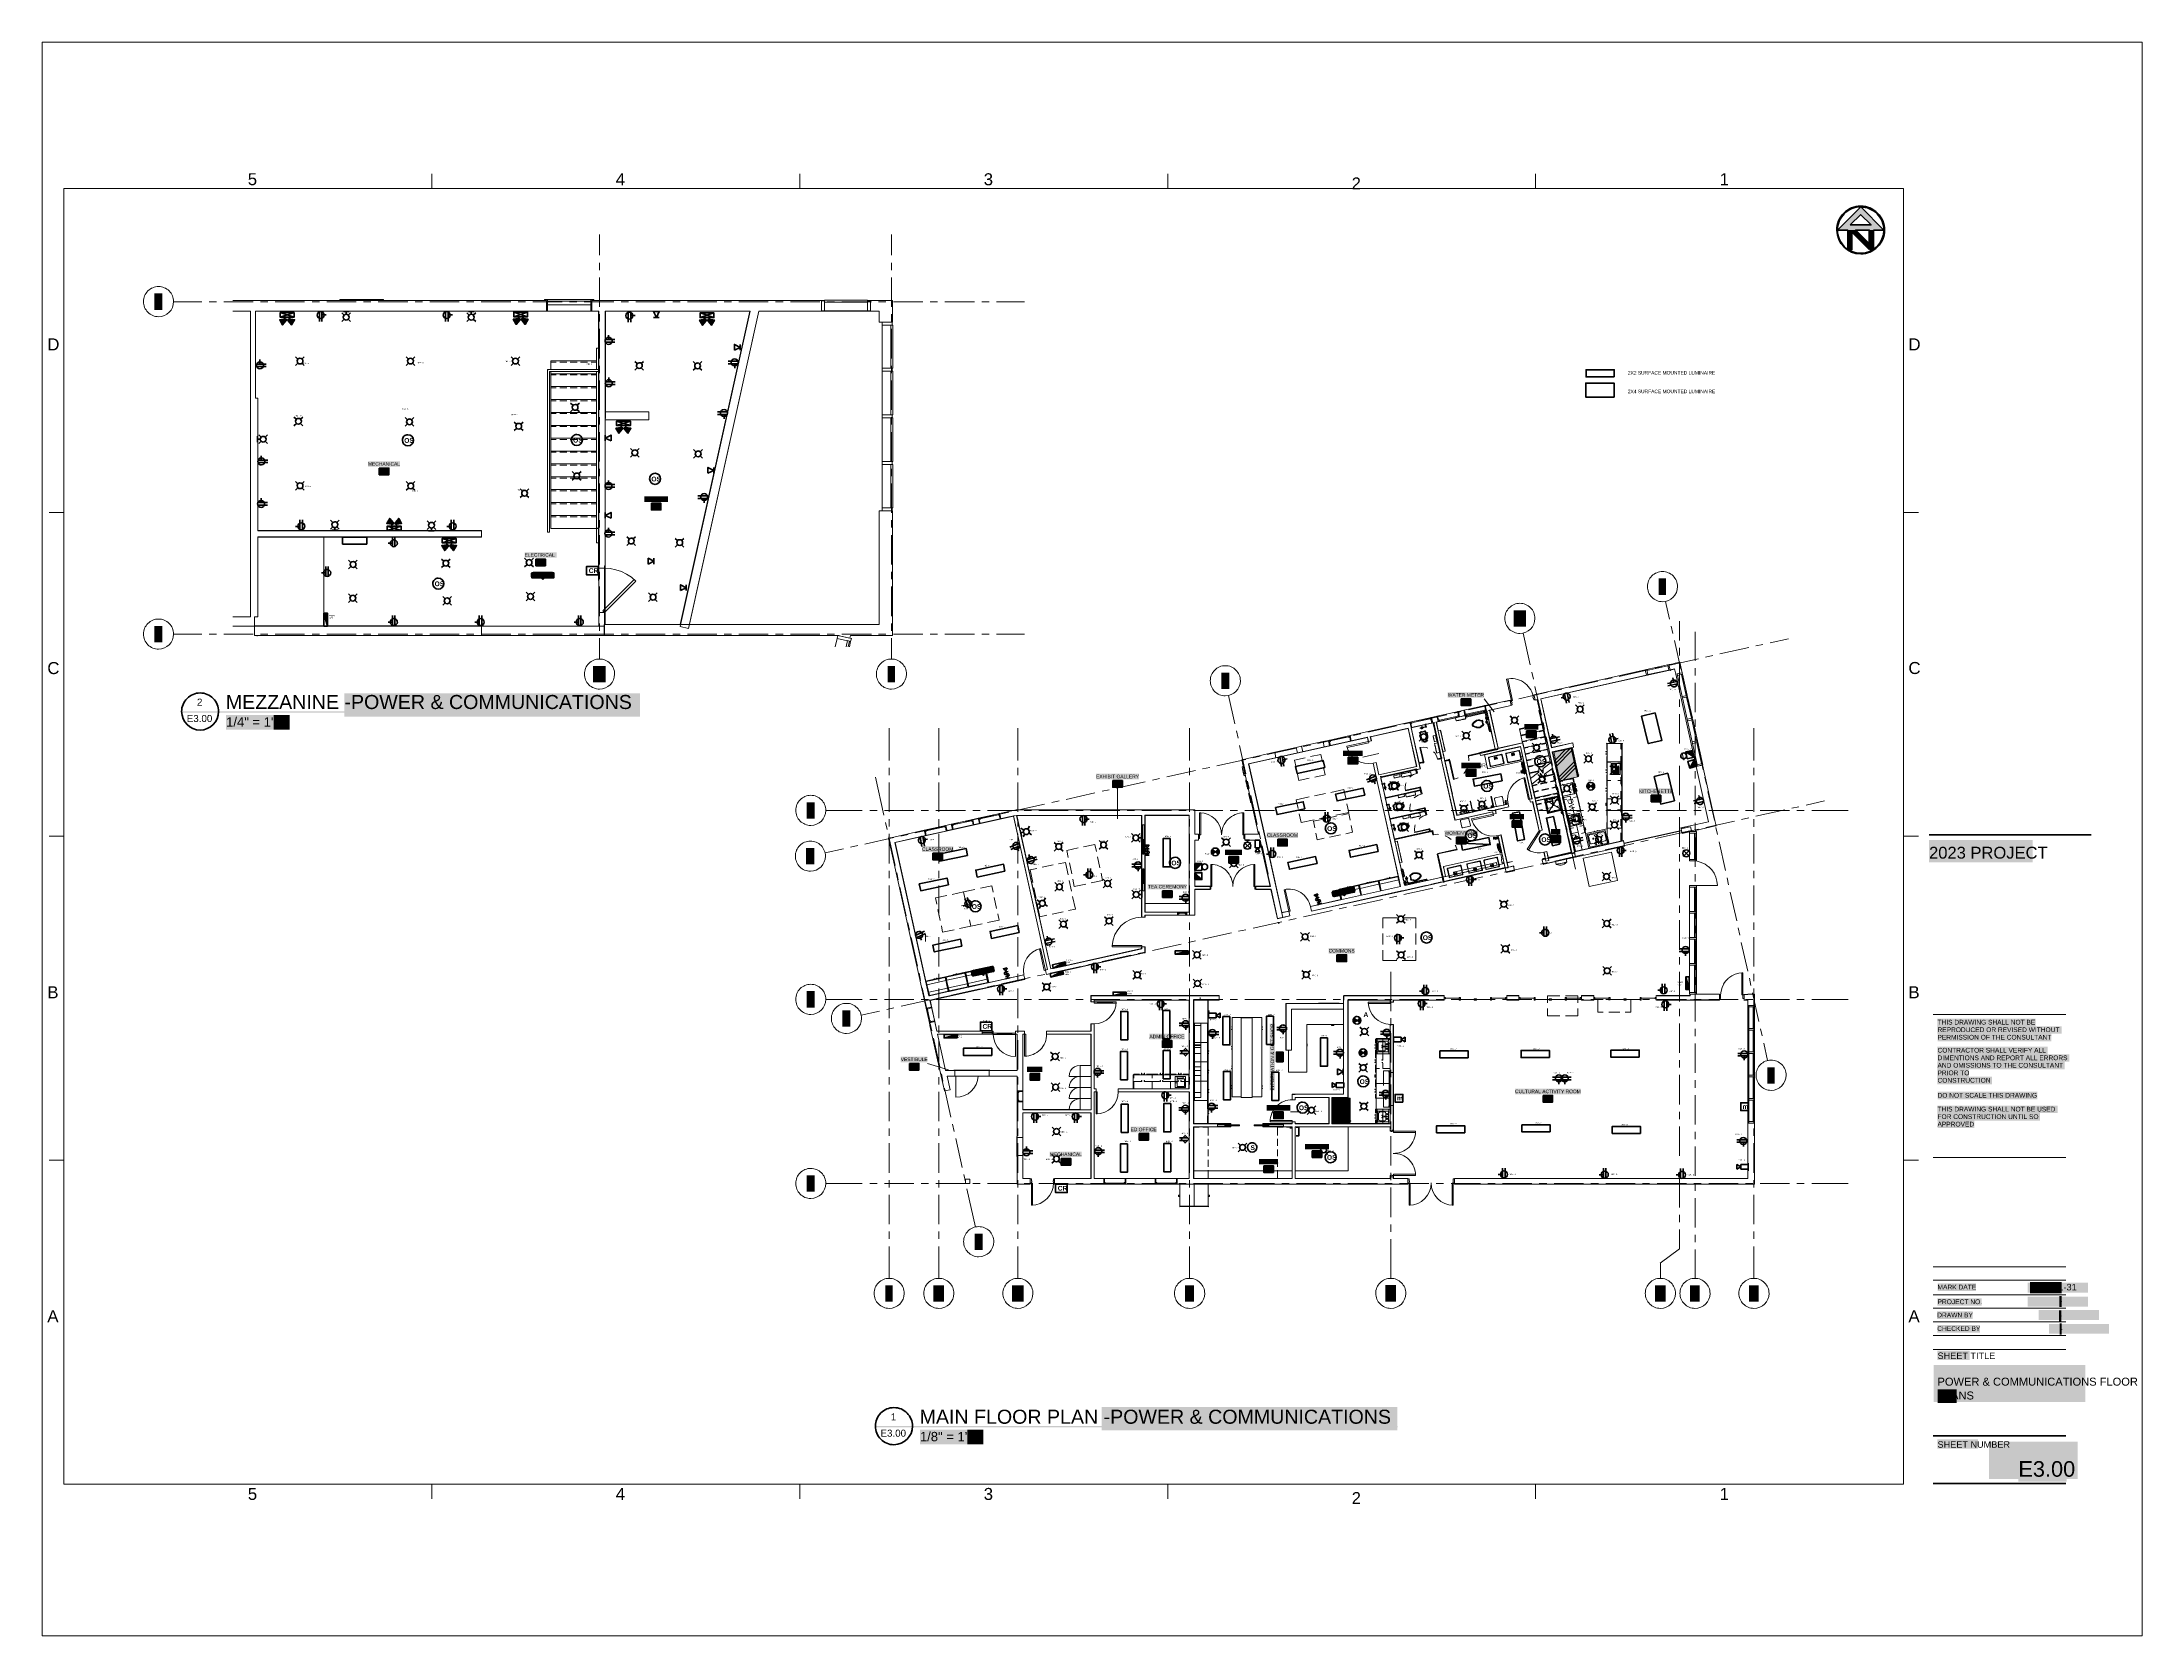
# Paper-space layout 'Layout1' of a CAD drawing. Header units: millimetres. Extents: x 26 to 231, y 20 to 176.
# The model-space entities are those that its viewports show. They can reach past a viewport. Long polylines and large blocks are cut down to what shows.
import ezdxf

# ---------------------------------------------------------------- set-up
doc = ezdxf.new("R2010")
doc.units = ezdxf.units.MM
for name, color, linetype in [('PDF2_Geometry', 7, 'Continuous'), ('PDF2_Text', 7, 'Continuous'), ('PDF_Text', 7, 'Continuous')]:
    doc.layers.add(name, color=color, linetype=linetype)
for name, color, linetype, true_color in [('PDF2_Solid Fills', 7, 'Continuous', 0x7f7f7f), ('PDF_Geometry', 7, 'Continuous', 0x777777), ('PDF_Solid Fills', 7, 'Continuous', 0xffffff)]:
    doc.layers.add(name, color=color, linetype=linetype, true_color=true_color)
doc.styles.add('PDF Arial', font='arial.ttf')
doc.styles.add('PDF ArialRoundedMT Bold', font='arialbd.ttf')
doc.styles.add('PDF GillSansMT', font='arial.ttf')
doc.styles.add('PDF GillSansMTCondensed', font='arial.ttf')

msp = doc.modelspace()

# ---------------------------------------------------------------- hatches: boundary and pattern name
at = {"layer": 'PDF2_Solid Fills', "transparency": 33554559}
for points in [[(4.911, 20.752), (4.851, 20.679), (4.849, 20.679), (4.799, 20.764), (4.834, 20.769), (4.898, 20.777), (4.909, 20.769)], [(5.051, 20.766), (5.003, 20.679), (5.001, 20.679), (4.939, 20.756), (4.948, 20.776), (4.963, 20.777)], [(8.876, 20.761), (8.816, 20.687), (8.815, 20.687), (8.765, 20.772), (8.8, 20.777), (8.863, 20.786), (8.875, 20.777)], [(9.016, 20.774), (8.968, 20.687), (8.966, 20.687), (8.905, 20.764), (8.913, 20.784), (8.928, 20.786)], [(11.927, 20.76), (11.975, 20.673), (11.977, 20.673), (12.038, 20.75), (12.03, 20.77), (12.015, 20.772)], [(12.067, 20.747), (12.127, 20.673), (12.128, 20.673), (12.178, 20.758), (12.143, 20.763), (12.08, 20.772), (12.068, 20.763)], [(10.62, 18.912), (10.56, 18.839), (10.558, 18.839), (10.508, 18.924), (10.543, 18.929), (10.607, 18.937), (10.618, 18.929)], [(10.76, 18.925), (10.712, 18.839), (10.71, 18.839), (10.648, 18.915), (10.657, 18.935), (10.672, 18.937)], [(6.618, 17.309), (6.666, 17.395), (6.668, 17.395), (6.729, 17.319), (6.721, 17.299), (6.706, 17.297)], [(6.758, 17.322), (6.818, 17.395), (6.819, 17.395), (6.869, 17.31), (6.834, 17.305), (6.771, 17.297), (6.759, 17.305)], [(7.661, 16.921), (7.601, 16.848), (7.6, 16.848), (7.55, 16.933), (7.585, 16.938), (7.648, 16.946), (7.66, 16.938)], [(7.801, 16.934), (7.753, 16.848), (7.751, 16.848), (7.69, 16.924), (7.698, 16.944), (7.713, 16.946)], [(28.807, 13.345), (28.667, 13.433), (28.781, 13.459)], [(28.811, 13.305), (28.735, 13.159), (28.736, 13.157), (28.849, 13.193)], [(27.055, 12.852), (27.012, 12.896), (27.008, 12.896), (26.992, 12.869), (26.99, 12.852), (26.998, 12.817), (27.01, 12.807)], [(27.117, 12.872), (27.102, 12.896), (27.098, 12.896), (27.055, 12.852), (27.102, 12.806), (27.118, 12.844)], [(20.682, 11.739), (20.639, 11.782), (20.636, 11.782), (20.619, 11.755), (20.617, 11.739), (20.626, 11.704), (20.637, 11.694)], [(20.744, 11.759), (20.729, 11.782), (20.726, 11.782), (20.682, 11.739), (20.729, 11.692), (20.746, 11.73)], [(20.334, 11.423), (20.45, 11.539), (20.334, 11.539)], [(20.454, 11.266), (20.337, 11.383), (20.336, 11.383), (20.336, 11.265)], [(17.93, 9.765), (18.145, 9.811), (18.133, 9.868), (18.128, 9.867)], [(18.947, 9.3), (19.167, 9.299), (19.167, 9.357), (19.162, 9.357)], [(28.671, 9.619), (28.669, 9.399), (28.727, 9.399), (28.727, 9.404)], [(23.087, 8.877), (23.042, 8.922), (23.04, 8.922), (23.023, 8.894), (23.022, 8.877), (23.028, 8.849), (23.04, 8.834), (23.043, 8.834)], [(23.148, 8.897), (23.133, 8.922), (23.132, 8.922), (23.087, 8.877), (23.13, 8.834), (23.135, 8.836), (23.15, 8.869)], [(16.077, 8.582), (16.297, 8.581), (16.297, 8.639), (16.292, 8.639)], [(23.189, 8.328), (23.146, 8.372), (23.143, 8.372), (23.126, 8.345), (23.124, 8.328), (23.133, 8.293), (23.144, 8.283)], [(23.251, 8.348), (23.236, 8.372), (23.233, 8.372), (23.189, 8.328), (23.236, 8.282), (23.253, 8.32)]]:
    msp.add_hatch(color=256, dxfattribs=at).paths.add_polyline_path(points)
at = {"layer": 'PDF_Solid Fills', "true_color": 0x7f7f7f, "transparency": 33554559}
h = msp.add_hatch(color=8, dxfattribs=at)
h.paths.add_polyline_path([(32.024, 22.289), (32.025, 22.288), (32.025, 22.288), (32.025, 22.289)])
h.paths.add_polyline_path([(31.245, 22.288), (31.245, 22.289), (31.249, 22.291), (31.254, 22.292), (31.257, 22.294), (31.262, 22.296), (31.265, 22.297), (31.27, 22.299), (31.277, 22.302), (31.282, 22.304), (31.285, 22.306), (31.29, 22.307), (31.294, 22.309), (31.299, 22.311), (31.305, 22.314), (31.31, 22.316), (31.314, 22.317), (31.319, 22.319), (31.322, 22.321), (31.327, 22.322), (31.334, 22.326), (31.339, 22.327), (31.342, 22.329), (31.347, 22.331), (31.35, 22.332), (31.355, 22.334), (31.359, 22.336), (31.364, 22.337), (31.37, 22.341), (31.375, 22.342), (31.379, 22.344), (31.384, 22.346), (31.387, 22.347), (31.392, 22.349), (31.399, 22.352), (31.404, 22.354), (31.407, 22.356), (31.412, 22.357), (31.415, 22.359), (31.42, 22.361), (31.427, 22.364), (31.432, 22.366), (31.435, 22.367), (31.44, 22.369), (31.444, 22.371), (31.449, 22.372), (31.455, 22.376), (31.632, 22.552), (31.635, 22.552), (31.812, 22.376), (31.817, 22.374), (31.82, 22.372), (31.825, 22.371), (31.829, 22.369), (31.834, 22.367), (31.837, 22.366), (31.842, 22.364), (31.849, 22.361), (31.854, 22.359), (31.857, 22.357), (31.862, 22.356), (31.865, 22.354), (31.87, 22.352), (31.877, 22.349), (31.882, 22.347), (31.885, 22.346), (31.89, 22.344), (31.894, 22.342), (31.899, 22.341), (31.905, 22.337), (31.91, 22.336), (31.914, 22.334), (31.919, 22.332), (31.922, 22.331), (31.927, 22.329), (31.93, 22.327), (31.935, 22.326), (31.942, 22.322), (31.947, 22.321), (31.95, 22.319), (31.955, 22.317), (31.959, 22.316), (31.964, 22.314), (31.97, 22.311), (31.975, 22.309), (31.979, 22.307), (31.984, 22.306), (31.987, 22.304), (31.992, 22.302), (31.999, 22.299), (32.004, 22.297), (32.007, 22.296), (32.012, 22.294), (32.015, 22.292), (32.02, 22.291), (32.024, 22.289), (32.024, 22.291), (31.635, 22.679), (31.632, 22.679), (31.243, 22.29), (31.243, 22.289), (31.244, 22.288)])
for points in [[(31.245, 22.289), (31.243, 22.288), (31.243, 22.287), (31.28, 22.287), (32.027, 22.287), (32.027, 22.287), (32.02, 22.291), (32.015, 22.292), (32.012, 22.294), (32.007, 22.296), (32.004, 22.297), (31.999, 22.299), (31.992, 22.302), (31.987, 22.304), (31.984, 22.306), (31.979, 22.307), (31.975, 22.309), (31.97, 22.311), (31.964, 22.314), (31.959, 22.316), (31.955, 22.317), (31.95, 22.319), (31.947, 22.321), (31.942, 22.322), (31.935, 22.326), (31.93, 22.327), (31.927, 22.329), (31.922, 22.331), (31.919, 22.332), (31.914, 22.334), (31.91, 22.336), (31.905, 22.337), (31.899, 22.341), (31.894, 22.342), (31.89, 22.344), (31.885, 22.346), (31.882, 22.347), (31.877, 22.349), (31.87, 22.352), (31.865, 22.354), (31.862, 22.356), (31.857, 22.357), (31.854, 22.359), (31.849, 22.361), (31.842, 22.364), (31.837, 22.366), (31.834, 22.367), (31.829, 22.369), (31.825, 22.371), (31.82, 22.372), (31.817, 22.374), (31.452, 22.374), (31.449, 22.372), (31.444, 22.371), (31.44, 22.369), (31.435, 22.367), (31.432, 22.366), (31.427, 22.364), (31.42, 22.361), (31.415, 22.359), (31.412, 22.357), (31.407, 22.356), (31.404, 22.354), (31.399, 22.352), (31.392, 22.349), (31.387, 22.347), (31.384, 22.346), (31.379, 22.344), (31.375, 22.342), (31.37, 22.341), (31.364, 22.337), (31.359, 22.336), (31.355, 22.334), (31.35, 22.332), (31.347, 22.331), (31.342, 22.329), (31.339, 22.327), (31.334, 22.326), (31.327, 22.322), (31.322, 22.321), (31.319, 22.319), (31.314, 22.317), (31.31, 22.316), (31.305, 22.314), (31.299, 22.311), (31.294, 22.309), (31.29, 22.307), (31.285, 22.306), (31.282, 22.304), (31.277, 22.302), (31.27, 22.299), (31.265, 22.297), (31.262, 22.296), (31.257, 22.294), (31.254, 22.292), (31.249, 22.291)], [(31.554, 22.286), (31.42, 22.286), (31.42, 21.959), (31.487, 21.959), (31.487, 22.251), (31.489, 22.251), (31.78, 21.959), (31.85, 21.959), (31.85, 22.286), (31.78, 22.286), (31.779, 22.059), (31.779, 22.061)]]:
    msp.add_hatch(color=8, dxfattribs=at).paths.add_polyline_path(points)
at = {"layer": 'PDF_Solid Fills', "transparency": 33554559}
for color, points in [(256, [(9.07, 16.401), (9.071, 16.401), (9.071, 16.398), (9.073, 16.398), (9.073, 16.394), (9.075, 16.394), (9.078, 16.391), (9.078, 16.388), (9.081, 16.388), (9.085, 16.384), (9.091, 16.381), (9.185, 16.379), (9.185, 16.381), (9.186, 16.386), (9.188, 16.393), (9.19, 16.398), (9.191, 16.404), (9.193, 16.409), (9.196, 16.423), (9.198, 16.428), (9.2, 16.434), (9.201, 16.439), (9.205, 16.453), (9.206, 16.458), (9.208, 16.464), (9.21, 16.469), (9.211, 16.476), (9.213, 16.481), (9.091, 16.481), (9.078, 16.474), (9.076, 16.471), (9.073, 16.468), (9.07, 16.461)]), (256, [(9.453, 16.474), (9.44, 16.481), (9.213, 16.481), (9.211, 16.476), (9.21, 16.469), (9.208, 16.464), (9.206, 16.458), (9.205, 16.453), (9.201, 16.439), (9.2, 16.434), (9.198, 16.428), (9.196, 16.423), (9.193, 16.409), (9.191, 16.404), (9.19, 16.398), (9.188, 16.393), (9.186, 16.386), (9.185, 16.381), (9.44, 16.379), (9.44, 16.381), (9.45, 16.386), (9.456, 16.393), (9.458, 16.396), (9.46, 16.403), (9.461, 16.459), (9.46, 16.459), (9.46, 16.466), (9.458, 16.466), (9.458, 16.469)]), (7, [(9.266, 16.359), (9.286, 16.379), (9.245, 16.379), (9.266, 16.358)]), (256, [(5.608, 15.568), (5.61, 15.788), (5.551, 15.788), (5.551, 15.783)]), (256, [(26.821, 13.009), (26.827, 13.009), (26.827, 13.018), (26.826, 13.018), (26.826, 13.026), (26.824, 13.026), (26.824, 13.033), (26.822, 13.033), (26.822, 13.041), (26.821, 13.041), (26.821, 13.048), (26.819, 13.048), (26.819, 13.056), (26.817, 13.056), (26.817, 13.063), (26.816, 13.063), (26.816, 13.071), (26.814, 13.071), (26.814, 13.078), (26.812, 13.078), (26.812, 13.086), (26.811, 13.086), (26.811, 13.093), (26.809, 13.093), (26.809, 13.101), (26.807, 13.101), (26.807, 13.108), (26.806, 13.108), (26.806, 13.116), (26.804, 13.116), (26.804, 13.123), (26.802, 13.123), (26.802, 13.131), (26.801, 13.131), (26.801, 13.139), (26.799, 13.139), (26.799, 13.146), (26.797, 13.146), (26.797, 13.154), (26.796, 13.154), (26.796, 13.161), (26.794, 13.161), (26.794, 13.169), (26.792, 13.169), (26.792, 13.176), (26.791, 13.176), (26.791, 13.184), (26.789, 13.184), (26.789, 13.191), (26.787, 13.191), (26.787, 13.199), (26.786, 13.199), (26.786, 13.206), (26.784, 13.206), (26.784, 13.214), (26.782, 13.214), (26.782, 13.221), (26.781, 13.221), (26.781, 13.229), (26.779, 13.229), (26.779, 13.236), (26.777, 13.236), (26.777, 13.244), (26.776, 13.244), (26.776, 13.251), (26.774, 13.251), (26.774, 13.259), (26.772, 13.259), (26.772, 13.268), (26.771, 13.268), (26.771, 13.274), (26.769, 13.274), (26.769, 13.283), (26.767, 13.283), (26.767, 13.289), (26.766, 13.289), (26.766, 13.298), (26.764, 13.298), (26.764, 13.304), (26.762, 13.304), (26.762, 13.313), (26.761, 13.313), (26.761, 13.319), (26.759, 13.319), (26.759, 13.328), (26.757, 13.328), (26.757, 13.334), (26.756, 13.334), (26.756, 13.343), (26.754, 13.343), (26.754, 13.349), (26.752, 13.349), (26.752, 13.358), (26.751, 13.358), (26.751, 13.364), (26.749, 13.364), (26.749, 13.373), (26.747, 13.373), (26.747, 13.381), (26.746, 13.381), (26.746, 13.388), (26.744, 13.388), (26.744, 13.396), (26.742, 13.396), (26.742, 13.403), (26.741, 13.403), (26.741, 13.411), (26.739, 13.411), (26.739, 13.418), (26.737, 13.418), (26.737, 13.426), (26.736, 13.426), (26.736, 13.433), (26.734, 13.433), (26.734, 13.441), (26.732, 13.441), (26.732, 13.448), (26.731, 13.448), (26.731, 13.456), (26.729, 13.456), (26.729, 13.463), (26.727, 13.463), (26.727, 13.471), (26.726, 13.471), (26.726, 13.478), (26.724, 13.478), (26.724, 13.486), (26.722, 13.486), (26.722, 13.493), (26.714, 13.493), (26.707, 13.491), (26.699, 13.489), (26.692, 13.488), (26.684, 13.486), (26.671, 13.483), (26.662, 13.481), (26.656, 13.479), (26.647, 13.478), (26.641, 13.476), (26.632, 13.474), (26.619, 13.471), (26.611, 13.469), (26.604, 13.468), (26.596, 13.466), (26.589, 13.464), (26.581, 13.463), (26.567, 13.459), (26.559, 13.458), (26.552, 13.456), (26.544, 13.454), (26.537, 13.453), (26.529, 13.451), (26.516, 13.448), (26.507, 13.446), (26.501, 13.444), (26.492, 13.443), (26.486, 13.441), (26.477, 13.439), (26.464, 13.436), (26.456, 13.434), (26.449, 13.433), (26.441, 13.431), (26.434, 13.429), (26.426, 13.428), (26.427, 13.426), (26.427, 13.419), (26.429, 13.419), (26.429, 13.411), (26.431, 13.411), (26.431, 13.404), (26.432, 13.404), (26.432, 13.396), (26.434, 13.396), (26.434, 13.389), (26.436, 13.389), (26.436, 13.381), (26.437, 13.381), (26.437, 13.374), (26.439, 13.374), (26.439, 13.366), (26.441, 13.366), (26.441, 13.359), (26.442, 13.359), (26.442, 13.351), (26.444, 13.351), (26.444, 13.344), (26.446, 13.344), (26.446, 13.336), (26.447, 13.336), (26.447, 13.329), (26.449, 13.329), (26.449, 13.321), (26.451, 13.321), (26.451, 13.314), (26.452, 13.314), (26.452, 13.306), (26.454, 13.306), (26.454, 13.299), (26.456, 13.299), (26.456, 13.291), (26.457, 13.291), (26.457, 13.284), (26.459, 13.284), (26.459, 13.276), (26.461, 13.276), (26.461, 13.269), (26.462, 13.269), (26.462, 13.261), (26.464, 13.261), (26.464, 13.254), (26.466, 13.254), (26.466, 13.246), (26.467, 13.246), (26.467, 13.239), (26.469, 13.239), (26.469, 13.231), (26.471, 13.231), (26.471, 13.224), (26.472, 13.224), (26.472, 13.216), (26.474, 13.216), (26.474, 13.209), (26.476, 13.209), (26.476, 13.201), (26.477, 13.201), (26.477, 13.194), (26.479, 13.194), (26.479, 13.186), (26.481, 13.186), (26.481, 13.179), (26.482, 13.179), (26.482, 13.171), (26.484, 13.171), (26.484, 13.164), (26.486, 13.164), (26.486, 13.156), (26.487, 13.156), (26.487, 13.149), (26.489, 13.149), (26.489, 13.141), (26.491, 13.141), (26.491, 13.134), (26.492, 13.134), (26.492, 13.126), (26.494, 13.126), (26.494, 13.119), (26.496, 13.119), (26.496, 13.111), (26.497, 13.111), (26.497, 13.104), (26.499, 13.104), (26.499, 13.096), (26.501, 13.096), (26.501, 13.089), (26.502, 13.089), (26.502, 13.081), (26.504, 13.081), (26.504, 13.074), (26.506, 13.074), (26.506, 13.066), (26.507, 13.066), (26.507, 13.059), (26.509, 13.059), (26.509, 13.051), (26.511, 13.051), (26.511, 13.044), (26.512, 13.044), (26.512, 13.036), (26.514, 13.036), (26.514, 13.029), (26.516, 13.029), (26.516, 13.021), (26.517, 13.021), (26.517, 13.014), (26.519, 13.014), (26.519, 13.006), (26.521, 13.006), (26.521, 12.999), (26.522, 12.999), (26.522, 12.991), (26.524, 12.991), (26.524, 12.983), (26.526, 12.983), (26.526, 12.976), (26.527, 12.976), (26.527, 12.968), (26.529, 12.968), (26.529, 12.961), (26.531, 12.961), (26.531, 12.953), (26.532, 12.953), (26.532, 12.946), (26.549, 12.949), (26.556, 12.951), (26.564, 12.953), (26.571, 12.954), (26.579, 12.956), (26.586, 12.958), (26.594, 12.959), (26.601, 12.961), (26.609, 12.963), (26.616, 12.964), (26.624, 12.966), (26.631, 12.968), (26.647, 12.971), (26.654, 12.973), (26.662, 12.974), (26.669, 12.976), (26.677, 12.978), (26.684, 12.979), (26.692, 12.981), (26.699, 12.983), (26.707, 12.984), (26.714, 12.986), (26.722, 12.988), (26.729, 12.989), (26.746, 12.993), (26.752, 12.994), (26.761, 12.996), (26.767, 12.998), (26.776, 12.999), (26.782, 13.001), (26.791, 13.003), (26.797, 13.004), (26.806, 13.006), (26.812, 13.008)]), (256, [(22.661, 11.04), (22.662, 11.04), (22.662, 11.033), (22.664, 11.033), (22.664, 11.026), (22.666, 11.026), (22.666, 11.02), (22.667, 11.02), (22.667, 11.013), (22.669, 11.013), (22.669, 11.006), (22.671, 11.006), (22.671, 10.998), (22.672, 10.998), (22.672, 10.995), (22.674, 10.995), (22.674, 10.99), (22.676, 10.99), (22.677, 10.988), (22.677, 10.985), (22.681, 10.985), (22.684, 10.981), (22.691, 10.978), (22.699, 10.976), (22.706, 10.975), (22.706, 10.976), (22.722, 10.98), (22.729, 10.981), (22.737, 10.983), (22.744, 10.985), (22.752, 10.986), (22.759, 10.988), (22.767, 10.99), (22.774, 10.991), (22.782, 10.993), (22.789, 10.995), (22.794, 11.075), (22.796, 11.1), (22.789, 11.1), (22.782, 11.098), (22.774, 11.096), (22.767, 11.095), (22.759, 11.093), (22.752, 11.091), (22.744, 11.09), (22.737, 11.088), (22.729, 11.086), (22.722, 11.085), (22.714, 11.083), (22.707, 11.081), (22.699, 11.08), (22.692, 11.078), (22.684, 11.076), (22.671, 11.07), (22.669, 11.066), (22.666, 11.063), (22.662, 11.056), (22.661, 11.048)]), (256, [(22.791, 10.995), (22.797, 10.996), (22.806, 10.998), (22.812, 11), (22.821, 11.001), (22.827, 11.003), (22.836, 11.005), (22.842, 11.006), (22.851, 11.008), (22.857, 11.01), (22.866, 11.011), (22.872, 11.013), (22.881, 11.015), (22.887, 11.016), (22.896, 11.018), (22.902, 11.02), (22.919, 11.023), (22.926, 11.025), (22.934, 11.026), (22.941, 11.028), (22.949, 11.03), (22.956, 11.031), (22.964, 11.033), (22.971, 11.035), (22.979, 11.036), (22.986, 11.038), (22.994, 11.04), (23.001, 11.041), (23.009, 11.043), (23.016, 11.045), (23.024, 11.046), (23.031, 11.048), (23.041, 11.053), (23.049, 11.061), (23.052, 11.068), (23.054, 11.091), (23.052, 11.091), (23.052, 11.098), (23.051, 11.098), (23.051, 11.105), (23.049, 11.105), (23.049, 11.111), (23.047, 11.111), (23.047, 11.118), (23.046, 11.118), (23.046, 11.125), (23.044, 11.125), (23.044, 11.128), (23.042, 11.128), (23.042, 11.131), (23.041, 11.131), (23.041, 11.135), (23.039, 11.135), (23.039, 11.138), (23.034, 11.143), (23.024, 11.148), (23.009, 11.148), (23.002, 11.146), (22.994, 11.145), (22.987, 11.143), (22.979, 11.141), (22.972, 11.14), (22.956, 11.136), (22.949, 11.135), (22.941, 11.133), (22.934, 11.131), (22.926, 11.13), (22.919, 11.128), (22.902, 11.125), (22.896, 11.123), (22.887, 11.121), (22.881, 11.12), (22.872, 11.118), (22.866, 11.116), (22.849, 11.113), (22.842, 11.111), (22.834, 11.11), (22.827, 11.108), (22.819, 11.106), (22.812, 11.105), (22.796, 11.101), (22.791, 11.021)]), (7, [(22.887, 11.013), (22.891, 11.016), (22.884, 11.016), (22.877, 11.015), (22.869, 11.013), (22.856, 11.01), (22.847, 11.008), (22.851, 11.006), (22.852, 11.005), (22.856, 11.003), (22.857, 11.001), (22.861, 11), (22.862, 10.998), (22.866, 10.996), (22.867, 10.995), (22.874, 10.991), (22.874, 10.993), (22.876, 10.995), (22.877, 10.998), (22.879, 11), (22.881, 11.003), (22.882, 11.005), (22.884, 11.008), (22.886, 11.01)]), (256, [(20, 10.002), (20.22, 10), (20.22, 10.058), (20.215, 10.058)]), (256, [(20, 10.002), (20.22, 10), (20.22, 10.058), (20.215, 10.058)]), (256, [(20, 10.002), (20.22, 10), (20.22, 10.058), (20.215, 10.058)]), (256, [(16.538, 9.691), (16.539, 9.691), (16.539, 9.685), (16.541, 9.685), (16.541, 9.678), (16.543, 9.678), (16.543, 9.671), (16.544, 9.671), (16.544, 9.665), (16.546, 9.665), (16.546, 9.658), (16.548, 9.658), (16.548, 9.65), (16.549, 9.65), (16.549, 9.643), (16.551, 9.643), (16.554, 9.64), (16.554, 9.636), (16.556, 9.636), (16.559, 9.633), (16.564, 9.631), (16.568, 9.63), (16.574, 9.628), (16.583, 9.626), (16.583, 9.628), (16.599, 9.631), (16.606, 9.633), (16.614, 9.635), (16.621, 9.636), (16.629, 9.638), (16.636, 9.64), (16.644, 9.641), (16.651, 9.643), (16.659, 9.645), (16.666, 9.646), (16.671, 9.751), (16.664, 9.751), (16.658, 9.75), (16.649, 9.748), (16.643, 9.746), (16.634, 9.745), (16.621, 9.741), (16.613, 9.74), (16.606, 9.738), (16.598, 9.736), (16.584, 9.733), (16.576, 9.731), (16.569, 9.73), (16.561, 9.728), (16.558, 9.726), (16.553, 9.725), (16.546, 9.721), (16.544, 9.718), (16.541, 9.715), (16.538, 9.701)]), (256, [(16.668, 9.646), (16.681, 9.65), (16.689, 9.651), (16.703, 9.655), (16.711, 9.656), (16.718, 9.658), (16.726, 9.66), (16.739, 9.663), (16.748, 9.665), (16.754, 9.666), (16.763, 9.668), (16.776, 9.671), (16.784, 9.673), (16.791, 9.675), (16.799, 9.676), (16.813, 9.68), (16.821, 9.681), (16.828, 9.683), (16.836, 9.685), (16.849, 9.688), (16.858, 9.69), (16.864, 9.691), (16.873, 9.693), (16.886, 9.696), (16.894, 9.698), (16.914, 9.703), (16.918, 9.705), (16.926, 9.713), (16.928, 9.716), (16.929, 9.721), (16.931, 9.735), (16.929, 9.735), (16.929, 9.743), (16.928, 9.743), (16.928, 9.751), (16.926, 9.751), (16.926, 9.76), (16.924, 9.76), (16.924, 9.768), (16.923, 9.768), (16.923, 9.776), (16.921, 9.776), (16.921, 9.78), (16.919, 9.78), (16.919, 9.783), (16.918, 9.783), (16.918, 9.786), (16.908, 9.796), (16.901, 9.8), (16.886, 9.8), (16.879, 9.798), (16.871, 9.796), (16.864, 9.795), (16.848, 9.791), (16.841, 9.79), (16.833, 9.788), (16.826, 9.786), (16.809, 9.783), (16.803, 9.781), (16.794, 9.78), (16.788, 9.778), (16.771, 9.775), (16.764, 9.773), (16.756, 9.771), (16.749, 9.77), (16.733, 9.766), (16.726, 9.765), (16.718, 9.763), (16.711, 9.761), (16.694, 9.758), (16.688, 9.756), (16.671, 9.753), (16.669, 9.716), (16.668, 9.681)]), (7, [(16.764, 9.666), (16.766, 9.668), (16.759, 9.668), (16.753, 9.666), (16.744, 9.665), (16.731, 9.661), (16.723, 9.66), (16.729, 9.656), (16.731, 9.655), (16.734, 9.653), (16.736, 9.651), (16.743, 9.648), (16.744, 9.646), (16.751, 9.643), (16.751, 9.645), (16.753, 9.648), (16.754, 9.65), (16.758, 9.656), (16.759, 9.658), (16.761, 9.661), (16.763, 9.663)]), (256, [(17.89, 9.614), (18.105, 9.663), (18.092, 9.72), (18.087, 9.718)])]:
    msp.add_hatch(color=color, dxfattribs=at).paths.add_polyline_path(points)

# ---------------------------------------------------------------- linework, layer by layer
at = {"layer": 'PDF2_Geometry', "lineweight": 35}
for points in [[(4.849, 20.679), (4.799, 20.766), (4.844, 20.772), (4.889, 20.779), (4.893, 20.781), (4.898, 20.779), (4.903, 20.777), (4.906, 20.774), (4.909, 20.771), (4.911, 20.766), (4.911, 20.761), (4.911, 20.757), (4.909, 20.752), (4.906, 20.749)], [(5.001, 20.679), (4.944, 20.749), (4.941, 20.752), (4.939, 20.757), (4.939, 20.761), (4.941, 20.766), (4.943, 20.771), (4.944, 20.774), (4.948, 20.777), (4.953, 20.779), (4.958, 20.781), (4.963, 20.779), (5.006, 20.772), (5.051, 20.766)], [(8.815, 20.687), (8.765, 20.774), (8.81, 20.781), (8.855, 20.787), (8.858, 20.789), (8.863, 20.787), (8.868, 20.786), (8.871, 20.782), (8.875, 20.779), (8.876, 20.774), (8.876, 20.769), (8.876, 20.766), (8.875, 20.761), (8.871, 20.757)], [(8.966, 20.687), (8.91, 20.757), (8.906, 20.761), (8.905, 20.766), (8.905, 20.769), (8.906, 20.774), (8.908, 20.779), (8.91, 20.782), (8.913, 20.786), (8.918, 20.787), (8.923, 20.789), (8.928, 20.787), (8.971, 20.781), (9.016, 20.774)], [(11.241, 20.905), (11.193, 20.806), (11.143, 20.905)], [(11.977, 20.673), (12.033, 20.743), (12.037, 20.747), (12.038, 20.752), (12.038, 20.755), (12.037, 20.76), (12.035, 20.765), (12.033, 20.768), (12.03, 20.772), (12.025, 20.773), (12.02, 20.775), (12.015, 20.773), (11.972, 20.767), (11.927, 20.76)], [(12.128, 20.673), (12.178, 20.76), (12.133, 20.767), (12.088, 20.773), (12.085, 20.775), (12.08, 20.773), (12.075, 20.772), (12.072, 20.768), (12.068, 20.765), (12.067, 20.76), (12.067, 20.755), (12.067, 20.752), (12.068, 20.747), (12.072, 20.743)], [(12.519, 20.248), (12.618, 20.297), (12.519, 20.347)], [(27.449, 19.453), (26.969, 19.453), (26.969, 19.691), (27.449, 19.691)], [(27.454, 19.797), (26.974, 19.797), (26.974, 19.917), (27.454, 19.917)], [(10.558, 18.839), (10.508, 18.925), (10.553, 18.932), (10.598, 18.939), (10.602, 18.94), (10.607, 18.939), (10.612, 18.937), (10.615, 18.934), (10.618, 18.93), (10.62, 18.925), (10.62, 18.92), (10.62, 18.917), (10.618, 18.912), (10.615, 18.909)], [(10.71, 18.839), (10.653, 18.909), (10.65, 18.912), (10.648, 18.917), (10.648, 18.92), (10.65, 18.925), (10.652, 18.93), (10.653, 18.934), (10.657, 18.937), (10.662, 18.939), (10.667, 18.94), (10.672, 18.939), (10.715, 18.932), (10.76, 18.925)], [(10.424, 18.711), (10.326, 18.759), (10.424, 18.809)], [(12.069, 18.161), (12.168, 18.21), (12.069, 18.26)], [(10.424, 17.398), (10.326, 17.446), (10.424, 17.496)], [(6.668, 17.395), (6.724, 17.325), (6.728, 17.322), (6.729, 17.317), (6.729, 17.314), (6.728, 17.309), (6.726, 17.304), (6.724, 17.3), (6.721, 17.297), (6.716, 17.295), (6.711, 17.294), (6.706, 17.295), (6.663, 17.302), (6.618, 17.309)], [(6.819, 17.395), (6.869, 17.309), (6.824, 17.302), (6.779, 17.295), (6.776, 17.294), (6.771, 17.295), (6.766, 17.297), (6.763, 17.3), (6.759, 17.304), (6.758, 17.309), (6.758, 17.314), (6.758, 17.317), (6.759, 17.322), (6.763, 17.325)], [(7.6, 16.848), (7.55, 16.934), (7.595, 16.941), (7.64, 16.948), (7.643, 16.949), (7.648, 16.948), (7.653, 16.946), (7.656, 16.943), (7.66, 16.939), (7.661, 16.934), (7.661, 16.929), (7.661, 16.926), (7.66, 16.921), (7.656, 16.918)], [(7.751, 16.848), (7.695, 16.918), (7.691, 16.921), (7.69, 16.926), (7.69, 16.929), (7.691, 16.934), (7.693, 16.939), (7.695, 16.943), (7.698, 16.946), (7.703, 16.948), (7.708, 16.949), (7.713, 16.948), (7.756, 16.941), (7.801, 16.934)], [(10.205, 16.581), (10.205, 16.436), (10.008, 16.436), (10.008, 16.581)], [(11.055, 16.62), (11.153, 16.668), (11.055, 16.718)], [(11.603, 16.17), (11.701, 16.218), (11.603, 16.268)], [(28.149, 14.096), (28.261, 13.629), (28.029, 13.574), (27.917, 14.04)], [(22.538, 13.168), (22.069, 13.069), (22.044, 13.187), (22.514, 13.285)], [(28.781, 13.459), (28.807, 13.344), (28.666, 13.433)], [(28.849, 13.193), (28.813, 13.306), (28.736, 13.157)], [(25.552, 12.942), (25.08, 12.853), (25.058, 12.971), (25.529, 13.06)], [(27.055, 12.851), (27.008, 12.896), (26.998, 12.882), (26.992, 12.867), (26.99, 12.851), (26.992, 12.834), (26.998, 12.817), (27.008, 12.804)], [(27.055, 12.851), (27.1, 12.804), (27.11, 12.817), (27.117, 12.834), (27.12, 12.851), (27.117, 12.867), (27.11, 12.882), (27.1, 12.896)], [(28.363, 13.07), (28.475, 12.603), (28.243, 12.548), (28.132, 13.015)], [(22.199, 12.469), (21.729, 12.37), (21.705, 12.487), (22.174, 12.586)], [(23.217, 12.699), (22.747, 12.601), (22.722, 12.718), (23.192, 12.817)], [(25.624, 12.605), (25.613, 12.591), (25.602, 12.605)], [(25.845, 12.416), (25.929, 11.944), (25.811, 11.923), (25.727, 12.395)], [(26.405, 11.841), (26.302, 12.31), (26.419, 12.336), (26.522, 11.867)], [(16.475, 11.677), (16.005, 11.579), (15.98, 11.696), (16.45, 11.795)], [(19.558, 11.851), (19.523, 11.808), (19.491, 11.851)], [(19.916, 11.962), (19.916, 11.482), (19.796, 11.482), (19.796, 11.962)], [(20.682, 11.737), (20.636, 11.782), (20.626, 11.769), (20.619, 11.754), (20.617, 11.737), (20.619, 11.72), (20.626, 11.704), (20.636, 11.69)], [(20.682, 11.737), (20.727, 11.69), (20.737, 11.704), (20.744, 11.72), (20.747, 11.737), (20.744, 11.754), (20.737, 11.769), (20.727, 11.782)], [(21.359, 11.807), (21.439, 11.807), (21.439, 11.934), (21.359, 11.934)], [(21.359, 11.739), (21.399, 11.807), (21.439, 11.739)], [(23.445, 11.743), (22.976, 11.645), (22.951, 11.762), (23.421, 11.861)], [(25.407, 11.985), (25.426, 11.97), (25.407, 11.956)], [(17.111, 11.408), (16.641, 11.31), (16.616, 11.427), (17.086, 11.526)], [(20.334, 11.539), (20.334, 11.421), (20.452, 11.539)], [(22.408, 11.541), (21.938, 11.442), (21.913, 11.559), (22.383, 11.658)], [(16.152, 11.175), (15.682, 11.076), (15.657, 11.194), (16.127, 11.292)], [(20.336, 11.265), (20.454, 11.265), (20.336, 11.383)], [(22.422, 11.025), (22.405, 10.972), (22.36, 11.001)], [(17.352, 10.368), (16.882, 10.269), (16.858, 10.387), (17.327, 10.485)], [(16.381, 10.137), (15.911, 10.038), (15.887, 10.155), (16.356, 10.254)], [(17.148, 9.769), (17.125, 9.718), (17.083, 9.752)], [(18.145, 9.811), (17.931, 9.764), (17.918, 9.821), (18.133, 9.868)], [(18.133, 9.868), (17.931, 9.764), (18.145, 9.811)], [(19.167, 9.299), (18.947, 9.299), (18.947, 9.357), (19.167, 9.357)], [(19.167, 9.357), (18.947, 9.299), (19.167, 9.299)], [(28.669, 9.399), (28.669, 9.619), (28.727, 9.619), (28.727, 9.399)], [(28.727, 9.399), (28.669, 9.619), (28.669, 9.399)], [(19.197, 9.029), (19.197, 8.549), (19.077, 8.549), (19.077, 9.029)], [(19.909, 9.043), (19.909, 8.563), (19.789, 8.563), (19.789, 9.043)], [(20.695, 8.921), (20.695, 9.001), (20.568, 9.001), (20.568, 8.921)], [(20.763, 8.921), (20.695, 8.961), (20.763, 9.001)], [(20.93, 8.942), (20.93, 8.462), (20.81, 8.462), (20.81, 8.942)], [(21.671, 8.95), (21.671, 8.47), (21.551, 8.47), (21.551, 8.95)], [(23.087, 8.876), (23.04, 8.922), (23.03, 8.909), (23.023, 8.892), (23.022, 8.876), (23.023, 8.859), (23.03, 8.844), (23.04, 8.831)], [(23.087, 8.876), (23.132, 8.831), (23.142, 8.844), (23.148, 8.859), (23.152, 8.876), (23.148, 8.892), (23.142, 8.909), (23.132, 8.922)], [(16.297, 8.581), (16.077, 8.581), (16.077, 8.639), (16.297, 8.639)], [(16.297, 8.639), (16.077, 8.581), (16.297, 8.581)], [(16.89, 8.847), (16.89, 8.702), (16.693, 8.702), (16.693, 8.847)], [(22.585, 8.58), (22.585, 8.1), (22.465, 8.1), (22.465, 8.58)], [(23.835, 8.512), (23.835, 8.592), (23.708, 8.592), (23.708, 8.512)], [(23.903, 8.512), (23.835, 8.552), (23.903, 8.592)], [(16.885, 8.284), (16.405, 8.284), (16.405, 8.404), (16.885, 8.404)], [(19.193, 8.351), (19.193, 7.871), (19.073, 7.871), (19.073, 8.351)], [(19.917, 8.368), (19.917, 7.888), (19.797, 7.888), (19.797, 8.368)], [(20.238, 8.338), (20.173, 8.273), (20.11, 8.338), (20.173, 8.402)], [(23.189, 8.327), (23.143, 8.372), (23.133, 8.358), (23.126, 8.343), (23.124, 8.327), (23.126, 8.31), (23.133, 8.293), (23.143, 8.28)], [(23.189, 8.327), (23.234, 8.28), (23.244, 8.293), (23.251, 8.31), (23.254, 8.327), (23.251, 8.343), (23.244, 8.358), (23.234, 8.372)], [(24.975, 8.239), (24.495, 8.239), (24.495, 8.359), (24.975, 8.359)], [(26.352, 8.247), (25.872, 8.247), (25.872, 8.367), (26.352, 8.367)], [(27.876, 8.252), (27.396, 8.252), (27.396, 8.372), (27.876, 8.372)], [(20.939, 8.011), (20.939, 7.531), (20.819, 7.531), (20.819, 8.011)], [(21.759, 7.999), (21.759, 7.519), (21.639, 7.519), (21.639, 7.999)], [(22.756, 8.053), (22.854, 8.004), (22.756, 7.954)], [(22.665, 7.74), (22.734, 7.78), (22.665, 7.82)], [(22.734, 7.74), (22.734, 7.82), (22.86, 7.82), (22.86, 7.74)], [(23.866, 7.49), (23.866, 7.622), (23.734, 7.622), (23.734, 7.49)], [(19.204, 7.456), (19.204, 6.976), (19.084, 6.976), (19.084, 7.456)], [(19.926, 7.466), (19.926, 6.986), (19.806, 6.986), (19.806, 7.466)], [(29.731, 7.347), (29.731, 7.479), (29.599, 7.479), (29.599, 7.347)], [(19.193, 6.784), (19.193, 6.304), (19.073, 6.304), (19.073, 6.784)], [(19.926, 6.788), (19.926, 6.308), (19.806, 6.308), (19.806, 6.788)], [(20.233, 6.862), (20.168, 6.797), (20.105, 6.862), (20.168, 6.926)], [(24.916, 6.97), (24.436, 6.97), (24.436, 7.09), (24.916, 7.09)], [(26.366, 6.984), (25.886, 6.984), (25.886, 7.104), (26.366, 7.104)], [(27.898, 6.958), (27.418, 6.958), (27.418, 7.078), (27.898, 7.078)], [(29.534, 6.351), (29.602, 6.391), (29.534, 6.431)], [(29.602, 6.351), (29.602, 6.431), (29.729, 6.431), (29.729, 6.351)], [(18.167, 6.1), (18.167, 5.955), (17.97, 5.955), (17.97, 6.1)]]:
    msp.add_lwpolyline(points, close=True, dxfattribs=at)
for points in [[(4.889, 20.779), (4.799, 20.766), (4.849, 20.679), (4.908, 20.749)], [(5.043, 20.809), (4.808, 20.809), (5.043, 20.887), (5.043, 20.809), (4.808, 20.887), (4.808, 20.809)], [(4.808, 20.887), (5.043, 20.887)], [(4.886, 20.809), (4.886, 20.779)], [(4.961, 20.779), (5.051, 20.766), (5.001, 20.679), (4.944, 20.749)], [(4.964, 20.809), (4.964, 20.779)], [(5.474, 20.737), (5.474, 20.902)], [(5.517, 20.737), (5.517, 20.902)], [(5.591, 20.847), (5.517, 20.847)], [(5.855, 20.883), (5.895, 20.843)], [(5.855, 20.734), (5.895, 20.774)], [(5.978, 20.904), (5.88, 20.904)], [(5.928, 20.904), (5.928, 20.858)], [(6.003, 20.883), (5.963, 20.843)], [(6.003, 20.734), (5.963, 20.774)], [(7.614, 20.737), (7.614, 20.902)], [(7.658, 20.737), (7.658, 20.902)], [(7.731, 20.847), (7.658, 20.847)], [(7.978, 20.883), (8.018, 20.843)], [(7.978, 20.734), (8.018, 20.774)], [(8.101, 20.904), (8.003, 20.904)], [(8.051, 20.904), (8.051, 20.858)], [(8.126, 20.883), (8.086, 20.843)], [(8.126, 20.734), (8.086, 20.774)], [(8.855, 20.787), (8.765, 20.774), (8.815, 20.687), (8.873, 20.757)], [(9.008, 20.817), (8.773, 20.817), (9.008, 20.896), (9.008, 20.817), (8.773, 20.896), (8.773, 20.817)], [(8.773, 20.896), (9.008, 20.896)], [(8.851, 20.817), (8.851, 20.787)], [(8.926, 20.787), (9.016, 20.774), (8.966, 20.687), (8.91, 20.757)], [(8.93, 20.817), (8.93, 20.787)], [(10.715, 20.727), (10.715, 20.892)], [(10.758, 20.727), (10.758, 20.892)], [(10.831, 20.837), (10.758, 20.837)], [(11.143, 20.806), (11.241, 20.806)], [(12.017, 20.773), (11.927, 20.76), (11.977, 20.673), (12.033, 20.743)], [(11.935, 20.803), (12.17, 20.803), (11.935, 20.882), (11.935, 20.803), (12.17, 20.882), (12.17, 20.803)], [(12.17, 20.882), (11.935, 20.882)], [(12.013, 20.803), (12.013, 20.773)], [(12.088, 20.773), (12.178, 20.76), (12.128, 20.673), (12.07, 20.743)], [(12.092, 20.803), (12.092, 20.773)], [(10.491, 20.432), (10.326, 20.432)], [(10.491, 20.388), (10.326, 20.388)], [(10.381, 20.505), (10.381, 20.432)], [(12.618, 20.347), (12.618, 20.248)], [(4.572, 20.015), (4.407, 20.015)], [(4.572, 19.972), (4.407, 19.972)], [(4.462, 20.089), (4.462, 20.015)], [(5.069, 20.137), (5.109, 20.099)], [(5.069, 19.991), (5.109, 20.029)], [(5.217, 20.137), (5.177, 20.099)], [(5.217, 19.991), (5.177, 20.029)], [(6.944, 20.137), (6.984, 20.099)], [(6.944, 19.991), (6.984, 20.029)], [(7.092, 20.137), (7.052, 20.099)], [(7.092, 19.991), (7.052, 20.029)], [(8.727, 20.137), (8.767, 20.099)], [(8.727, 19.991), (8.767, 20.029)], [(8.876, 20.137), (8.836, 20.099)], [(8.876, 19.991), (8.836, 20.029)], [(10.829, 20.059), (10.869, 20.021)], [(10.977, 20.059), (10.937, 20.021)], [(11.818, 20.055), (11.858, 20.017)], [(11.966, 20.055), (11.926, 20.017)], [(12.414, 20.061), (12.579, 20.061)], [(12.414, 20.018), (12.579, 20.018)], [(12.524, 19.945), (12.524, 20.018)], [(10.495, 19.713), (10.33, 19.713)], [(10.495, 19.669), (10.33, 19.669)], [(10.385, 19.786), (10.385, 19.713)], [(10.829, 19.913), (10.869, 19.951)], [(10.977, 19.913), (10.937, 19.951)], [(11.818, 19.909), (11.858, 19.947)], [(11.966, 19.909), (11.926, 19.947)], [(9.738, 19.352), (9.778, 19.314)], [(9.886, 19.352), (9.846, 19.314)], [(5.042, 19.115), (5.082, 19.077)], [(5.042, 18.968), (5.082, 19.007)], [(5.19, 19.115), (5.15, 19.077)], [(5.19, 18.968), (5.15, 19.007)], [(6.927, 19.105), (6.967, 19.067)], [(6.927, 18.958), (6.967, 18.997)], [(7.076, 19.105), (7.036, 19.067)], [(7.076, 18.958), (7.036, 18.997)], [(8.781, 19.03), (8.821, 18.992)], [(8.781, 18.884), (8.821, 18.922)], [(8.93, 19.03), (8.89, 18.992)], [(8.93, 18.884), (8.89, 18.922)], [(9.738, 19.205), (9.778, 19.244)], [(9.886, 19.205), (9.846, 19.244)], [(10.598, 18.939), (10.508, 18.925), (10.558, 18.839), (10.617, 18.909)], [(10.752, 18.969), (10.517, 18.969), (10.752, 19.047), (10.752, 18.969), (10.517, 19.047), (10.517, 18.969)], [(10.517, 19.047), (10.752, 19.047)], [(10.595, 18.969), (10.595, 18.939)], [(10.67, 18.939), (10.76, 18.925), (10.71, 18.839), (10.653, 18.909)], [(10.673, 18.969), (10.673, 18.939)], [(12.233, 19.203), (12.398, 19.203)], [(12.233, 19.159), (12.398, 19.159)], [(12.343, 19.086), (12.343, 19.159)], [(4.422, 18.788), (4.422, 18.69)], [(4.422, 18.738), (4.469, 18.738)], [(4.444, 18.813), (4.484, 18.773)], [(4.444, 18.665), (4.484, 18.705)], [(4.592, 18.813), (4.552, 18.773)], [(4.592, 18.665), (4.552, 18.705)], [(10.326, 18.809), (10.326, 18.711)], [(10.753, 18.582), (10.793, 18.544)], [(10.901, 18.582), (10.861, 18.544)], [(11.826, 18.562), (11.866, 18.524)], [(11.974, 18.562), (11.934, 18.524)], [(4.597, 18.386), (4.432, 18.386)], [(4.597, 18.343), (4.432, 18.343)], [(4.487, 18.459), (4.487, 18.386)], [(9.766, 18.189), (9.806, 18.15)], [(9.914, 18.189), (9.874, 18.15)], [(10.753, 18.435), (10.793, 18.474)], [(10.901, 18.435), (10.861, 18.474)], [(11.826, 18.415), (11.866, 18.454)], [(11.974, 18.415), (11.934, 18.454)], [(12.168, 18.26), (12.168, 18.161)], [(5.069, 18.023), (5.109, 17.984)], [(5.069, 17.876), (5.109, 17.914)], [(5.217, 18.023), (5.177, 17.984)], [(5.217, 17.876), (5.177, 17.914)], [(6.948, 18.019), (6.988, 17.98)], [(6.948, 17.872), (6.988, 17.91)], [(7.096, 18.019), (7.056, 17.98)], [(7.096, 17.872), (7.056, 17.91)], [(8.881, 17.894), (8.921, 17.856)], [(9.029, 17.894), (8.989, 17.856)], [(9.766, 18.042), (9.806, 18.08)], [(9.914, 18.042), (9.874, 18.08)], [(10.49, 17.968), (10.325, 17.968)], [(10.49, 17.925), (10.325, 17.925)], [(10.38, 18.041), (10.38, 17.968)], [(4.593, 17.664), (4.428, 17.664)], [(4.593, 17.621), (4.428, 17.621)], [(4.483, 17.738), (4.483, 17.664)], [(8.881, 17.748), (8.921, 17.786)], [(9.029, 17.748), (8.989, 17.786)], [(10.326, 17.496), (10.326, 17.398)], [(11.896, 17.779), (12.061, 17.779)], [(11.896, 17.735), (12.061, 17.735)], [(12.006, 17.662), (12.006, 17.735)], [(5.07, 17.26), (5.143, 17.26)], [(5.143, 17.37), (5.143, 17.205)], [(5.187, 17.37), (5.187, 17.205)], [(5.66, 17.363), (5.7, 17.323)], [(5.66, 17.214), (5.7, 17.254)], [(5.685, 17.193), (5.784, 17.193)], [(5.735, 17.193), (5.735, 17.239)], [(5.809, 17.363), (5.769, 17.323)], [(5.809, 17.214), (5.769, 17.254)], [(6.708, 17.295), (6.618, 17.309), (6.668, 17.395), (6.724, 17.325)], [(6.626, 17.265), (6.861, 17.265), (6.626, 17.187), (6.626, 17.265), (6.861, 17.187), (6.861, 17.265)], [(6.861, 17.187), (6.626, 17.187)], [(6.704, 17.265), (6.704, 17.295)], [(6.779, 17.295), (6.869, 17.309), (6.819, 17.395), (6.761, 17.325)], [(6.783, 17.265), (6.783, 17.295)], [(7.3, 17.352), (7.34, 17.312)], [(7.3, 17.204), (7.34, 17.244)], [(7.325, 17.182), (7.424, 17.182)], [(7.375, 17.182), (7.375, 17.229)], [(7.449, 17.352), (7.409, 17.312)], [(7.449, 17.204), (7.409, 17.244)], [(7.638, 17.26), (7.711, 17.26)], [(7.711, 17.37), (7.711, 17.205)], [(7.754, 17.37), (7.754, 17.205)], [(10.488, 17.163), (10.323, 17.163)], [(10.488, 17.119), (10.323, 17.119)], [(10.378, 17.236), (10.378, 17.163)], [(6.64, 16.974), (6.713, 16.974)], [(6.713, 17.084), (6.713, 16.919)], [(6.756, 17.084), (6.756, 16.919)], [(7.64, 16.948), (7.55, 16.934), (7.6, 16.848), (7.658, 16.918)], [(7.793, 16.978), (7.558, 16.978), (7.793, 17.056), (7.793, 16.978), (7.558, 17.056), (7.558, 16.978)], [(7.558, 17.056), (7.793, 17.056)], [(7.636, 16.978), (7.636, 16.948)], [(7.711, 16.948), (7.801, 16.934), (7.751, 16.848), (7.695, 16.918)], [(7.715, 16.978), (7.715, 16.948)], [(10.693, 17.084), (10.733, 17.046)], [(10.693, 16.937), (10.733, 16.976)], [(10.841, 17.084), (10.801, 17.046)], [(10.841, 16.937), (10.801, 16.976)], [(11.514, 17.056), (11.554, 17.018)], [(11.514, 16.909), (11.554, 16.948)], [(11.662, 17.056), (11.622, 17.018)], [(11.662, 16.909), (11.622, 16.948)], [(5.508, 16.47), (5.581, 16.47)], [(5.581, 16.58), (5.581, 16.415)], [(5.625, 16.58), (5.625, 16.415)], [(5.969, 16.686), (6.009, 16.647)], [(5.969, 16.539), (6.009, 16.577)], [(6.117, 16.686), (6.077, 16.647)], [(6.117, 16.539), (6.077, 16.577)], [(7.545, 16.706), (7.585, 16.668)], [(7.545, 16.56), (7.585, 16.598)], [(7.694, 16.706), (7.654, 16.668)], [(7.694, 16.56), (7.654, 16.598)], [(8.957, 16.719), (8.997, 16.68)], [(8.957, 16.572), (8.997, 16.61)], [(9.106, 16.719), (9.066, 16.68)], [(9.106, 16.572), (9.066, 16.61)], [(11.153, 16.718), (11.153, 16.62)], [(5.965, 16.114), (6.005, 16.076)], [(6.113, 16.114), (6.073, 16.076)], [(7.566, 16.069), (7.606, 16.03)], [(7.714, 16.069), (7.674, 16.03)], [(8.982, 16.143), (9.022, 16.104)], [(9.13, 16.143), (9.09, 16.104)], [(11.061, 16.131), (11.101, 16.093)], [(11.209, 16.131), (11.169, 16.093)], [(11.701, 16.268), (11.701, 16.17)], [(5.965, 15.967), (6.005, 16.006)], [(6.113, 15.967), (6.073, 16.006)], [(6.713, 15.745), (6.713, 15.58)], [(6.756, 15.745), (6.756, 15.58)], [(7.566, 15.922), (7.606, 15.96)], [(7.714, 15.922), (7.674, 15.96)], [(8.186, 15.745), (8.186, 15.58)], [(8.229, 15.745), (8.229, 15.58)], [(8.982, 15.996), (9.022, 16.034)], [(9.13, 15.996), (9.09, 16.034)], [(9.87, 15.745), (9.87, 15.58)], [(9.913, 15.745), (9.913, 15.58)], [(11.061, 15.984), (11.101, 16.023)], [(11.209, 15.984), (11.169, 16.023)], [(6.64, 15.635), (6.713, 15.635)], [(8.113, 15.635), (8.186, 15.635)], [(9.796, 15.635), (9.87, 15.635)], [(28.356, 14.595), (28.518, 14.629)], [(28.448, 14.69), (28.464, 14.618)], [(26.55, 14.352), (26.622, 14.367)], [(26.645, 14.26), (26.61, 14.421)], [(26.687, 14.269), (26.653, 14.43)], [(28.365, 14.552), (28.527, 14.587)], [(25.684, 14.043), (25.723, 14.004)], [(25.684, 13.896), (25.723, 13.934)], [(25.832, 14.043), (25.792, 14.004)], [(25.832, 13.896), (25.792, 13.934)], [(26.797, 14.23), (26.837, 14.192)], [(26.797, 14.083), (26.837, 14.122)], [(26.945, 14.23), (26.905, 14.192)], [(26.945, 14.083), (26.905, 14.122)], [(24.142, 13.762), (24.182, 13.724)], [(24.142, 13.616), (24.182, 13.654)], [(24.291, 13.762), (24.251, 13.724)], [(24.291, 13.616), (24.251, 13.654)], [(24.865, 13.782), (24.905, 13.743)], [(24.865, 13.635), (24.905, 13.673)], [(25.014, 13.782), (24.974, 13.743)], [(25.014, 13.635), (24.974, 13.673)], [(26.057, 13.58), (26.097, 13.541)], [(26.205, 13.58), (26.165, 13.541)], [(26.525, 13.686), (26.364, 13.652)], [(26.534, 13.643), (26.372, 13.61)], [(26.403, 13.735), (26.417, 13.663)], [(27.38, 13.741), (27.414, 13.58)], [(27.422, 13.75), (27.457, 13.589)], [(27.517, 13.658), (27.445, 13.643)], [(21.802, 13.185), (21.775, 13.348)], [(21.845, 13.192), (21.818, 13.355)], [(21.899, 13.313), (21.827, 13.3)], [(26.057, 13.433), (26.097, 13.471)], [(26.205, 13.433), (26.165, 13.471)], [(26.939, 13.388), (26.979, 13.35)], [(26.939, 13.241), (26.979, 13.28)], [(27.088, 13.388), (27.048, 13.35)], [(27.088, 13.241), (27.048, 13.28)], [(27.377, 13.195), (27.417, 13.157)], [(27.525, 13.195), (27.485, 13.157)], [(28.666, 13.433), (28.807, 13.344), (28.692, 13.317), (28.666, 13.433), (28.781, 13.459), (28.807, 13.344)], [(28.736, 13.157), (28.813, 13.306), (28.7, 13.27), (28.736, 13.157), (28.849, 13.193), (28.813, 13.306)], [(23.248, 12.96), (23.401, 13.021)], [(23.264, 12.92), (23.417, 12.981)], [(23.394, 12.893), (23.366, 12.961)], [(23.645, 12.928), (23.685, 12.89)], [(23.793, 12.928), (23.753, 12.89)], [(25.86, 13.102), (25.946, 13.125)], [(25.866, 13.079), (25.952, 13.102)], [(25.934, 13.056), (25.923, 13.095)], [(26.154, 13.047), (26.194, 13.009)], [(26.154, 12.9), (26.194, 12.939)], [(26.303, 13.047), (26.263, 13.009)], [(26.303, 12.9), (26.263, 12.939)], [(26.572, 12.884), (26.612, 12.845)], [(26.72, 12.884), (26.68, 12.845)], [(27.1, 12.804), (27.008, 12.896)], [(27.008, 12.804), (27.1, 12.896)], [(27.377, 13.048), (27.417, 13.087)], [(27.525, 13.048), (27.485, 13.087)], [(23.645, 12.781), (23.685, 12.82)], [(23.727, 12.581), (23.767, 12.543)], [(23.793, 12.781), (23.753, 12.82)], [(23.875, 12.581), (23.835, 12.543)], [(24.824, 12.542), (24.864, 12.504)], [(24.973, 12.542), (24.933, 12.504)], [(25.132, 12.617), (25.172, 12.578)], [(25.132, 12.47), (25.172, 12.508)], [(25.28, 12.617), (25.24, 12.578)], [(25.28, 12.47), (25.24, 12.508)], [(25.599, 12.547), (25.626, 12.547)], [(25.602, 12.581), (25.602, 12.575)], [(25.602, 12.558), (25.619, 12.558)], [(25.606, 12.585), (25.624, 12.585)], [(25.606, 12.571), (25.619, 12.571)], [(25.613, 12.591), (25.613, 12.547)], [(25.624, 12.561), (25.624, 12.568)], [(26.572, 12.737), (26.612, 12.775)], [(26.72, 12.737), (26.68, 12.775)], [(27.004, 12.571), (27.044, 12.533)], [(27.152, 12.571), (27.112, 12.533)], [(27.385, 12.689), (27.425, 12.65)], [(27.385, 12.542), (27.425, 12.58)], [(27.533, 12.689), (27.493, 12.65)], [(27.533, 12.542), (27.493, 12.58)], [(28.798, 12.6), (28.959, 12.634)], [(28.807, 12.557), (28.969, 12.592)], [(28.89, 12.695), (28.906, 12.623)], [(17.381, 12.136), (17.43, 12.107)], [(17.525, 12.172), (17.496, 12.123)], [(18.425, 12.183), (18.425, 12.348)], [(18.468, 12.183), (18.468, 12.348)], [(18.541, 12.293), (18.468, 12.293)], [(22.475, 12.298), (22.548, 12.298)], [(22.548, 12.408), (22.548, 12.243)], [(22.592, 12.408), (22.592, 12.243)], [(23.727, 12.434), (23.767, 12.473)], [(23.813, 12.231), (23.853, 12.192)], [(23.813, 12.084), (23.853, 12.122)], [(23.875, 12.434), (23.835, 12.473)], [(23.961, 12.231), (23.921, 12.192)], [(23.961, 12.084), (23.921, 12.122)], [(24.824, 12.396), (24.864, 12.434)], [(24.973, 12.396), (24.933, 12.434)], [(26.723, 12.372), (26.763, 12.333)], [(26.723, 12.225), (26.763, 12.263)], [(26.871, 12.372), (26.831, 12.333)], [(26.871, 12.225), (26.831, 12.263)], [(27.004, 12.424), (27.044, 12.463)], [(27.152, 12.424), (27.112, 12.463)], [(27.381, 12.265), (27.421, 12.227)], [(27.381, 12.119), (27.421, 12.157)], [(27.529, 12.265), (27.489, 12.227)], [(27.529, 12.119), (27.489, 12.157)], [(27.758, 12.356), (27.593, 12.351)], [(27.759, 12.312), (27.595, 12.308)], [(27.652, 12.236), (27.65, 12.309)], [(15.7, 11.825), (15.672, 11.988)], [(15.743, 11.832), (15.715, 11.995)], [(15.797, 11.953), (15.724, 11.941)], [(17.194, 11.816), (17.347, 11.877)], [(17.21, 11.775), (17.363, 11.837)], [(17.34, 11.748), (17.312, 11.816)], [(17.366, 12.106), (17.391, 12.011)], [(17.379, 12.058), (17.424, 12.069)], [(17.418, 11.992), (17.447, 12.04)], [(17.561, 12.028), (17.513, 12.057)], [(17.947, 11.898), (17.987, 11.859)], [(17.947, 11.751), (17.987, 11.789)], [(18.096, 11.898), (18.056, 11.859)], [(18.096, 11.751), (18.056, 11.789)], [(18.71, 11.927), (18.75, 11.889)], [(18.71, 11.781), (18.75, 11.819)], [(18.858, 11.927), (18.818, 11.889)], [(18.858, 11.781), (18.818, 11.819)], [(19.258, 12.048), (19.298, 12.008)], [(19.258, 11.9), (19.298, 11.94)], [(19.406, 12.048), (19.366, 12.008)], [(19.406, 11.9), (19.366, 11.94)], [(19.428, 11.975), (19.381, 11.975)], [(19.428, 11.925), (19.428, 12.023)], [(19.489, 11.78), (19.489, 11.76)], [(19.503, 11.79), (19.558, 11.79)], [(19.523, 11.808), (19.523, 11.678)], [(20.727, 11.69), (20.636, 11.782)], [(20.636, 11.69), (20.727, 11.782)], [(20.789, 11.976), (20.829, 11.938)], [(20.789, 11.829), (20.829, 11.868)], [(20.938, 11.976), (20.898, 11.938)], [(20.938, 11.829), (20.898, 11.868)], [(21.283, 11.897), (21.171, 11.786)], [(21.171, 11.897), (21.283, 11.786)], [(21.26, 11.934), (21.193, 11.934)], [(21.625, 11.81), (21.625, 11.645)], [(21.669, 11.81), (21.669, 11.645)], [(25.349, 11.86), (24.878, 11.766), (24.855, 11.883), (25.349, 11.86), (25.325, 11.978), (24.855, 11.883)], [(25.426, 11.97), (25.483, 11.97)], [(25.434, 11.961), (25.434, 11.985)], [(25.438, 11.955), (25.447, 11.955)], [(25.451, 11.961), (25.451, 11.979)], [(25.464, 11.984), (25.456, 11.984)], [(25.469, 11.955), (25.469, 11.979)], [(25.483, 11.952), (25.483, 11.987)], [(26.918, 11.978), (26.756, 11.945)], [(26.927, 11.935), (26.765, 11.902)], [(26.795, 12.027), (26.81, 11.956)], [(27.112, 12.021), (27.152, 11.982)], [(27.112, 11.874), (27.152, 11.912)], [(27.26, 12.021), (27.22, 11.982)], [(27.26, 11.874), (27.22, 11.912)], [(27.541, 11.652), (27.541, 11.817)], [(27.584, 11.652), (27.584, 11.817)], [(28.621, 11.656), (28.732, 11.766)], [(28.732, 11.656), (28.621, 11.766)], [(17.645, 11.654), (17.488, 11.604)], [(17.658, 11.613), (17.501, 11.562)], [(17.518, 11.69), (17.54, 11.62)], [(18.517, 11.456), (18.517, 11.291)], [(18.561, 11.456), (18.561, 11.291)], [(19.262, 11.526), (19.427, 11.526)], [(19.262, 11.482), (19.427, 11.482)], [(19.372, 11.409), (19.372, 11.482)], [(19.483, 11.678), (19.561, 11.678)], [(19.489, 11.71), (19.543, 11.71)], [(19.503, 11.75), (19.543, 11.75)], [(19.556, 11.72), (19.556, 11.74)], [(20.452, 11.539), (20.334, 11.421), (20.452, 11.421), (20.452, 11.539), (20.334, 11.539), (20.334, 11.421)], [(20.92, 11.611), (20.96, 11.573)], [(20.92, 11.465), (20.96, 11.503)], [(21.069, 11.611), (21.029, 11.573)], [(21.069, 11.465), (21.029, 11.503)], [(21.552, 11.7), (21.625, 11.7)], [(24.063, 11.757), (24.103, 11.719)], [(24.063, 11.611), (24.103, 11.649)], [(24.212, 11.757), (24.172, 11.719)], [(24.212, 11.611), (24.172, 11.649)], [(25.5, 11.74), (25.536, 11.749)], [(25.503, 11.73), (25.538, 11.74)], [(25.53, 11.721), (25.526, 11.737)], [(27.658, 11.762), (27.584, 11.762)], [(17.959, 11.216), (17.999, 11.177)], [(17.959, 11.069), (17.999, 11.107)], [(18.107, 11.216), (18.067, 11.177)], [(18.107, 11.069), (18.067, 11.107)], [(18.444, 11.346), (18.517, 11.346)], [(18.778, 11.273), (18.818, 11.234)], [(18.778, 11.126), (18.818, 11.164)], [(18.926, 11.273), (18.886, 11.234)], [(18.926, 11.126), (18.886, 11.164)], [(19.264, 11.085), (19.304, 11.045)], [(19.413, 11.085), (19.373, 11.045)], [(19.434, 10.962), (19.434, 11.06)], [(20.336, 11.383), (20.454, 11.265), (20.454, 11.383), (20.336, 11.383), (20.336, 11.265), (20.454, 11.265)], [(24.986, 11.158), (24.986, 11.323)], [(25.03, 11.158), (25.03, 11.323)], [(25.103, 11.268), (25.03, 11.268)], [(27.246, 11.39), (27.286, 11.352)], [(27.246, 11.243), (27.286, 11.282)], [(27.394, 11.39), (27.354, 11.352)], [(27.394, 11.243), (27.354, 11.282)], [(16.4, 10.817), (16.468, 10.844)], [(16.427, 10.947), (16.489, 10.793)], [(16.468, 10.963), (16.529, 10.809)], [(17.639, 10.891), (17.663, 10.795)], [(17.651, 10.842), (17.696, 10.853)], [(17.654, 10.92), (17.702, 10.891)], [(17.69, 10.776), (17.719, 10.825)], [(17.797, 10.956), (17.768, 10.908)], [(17.834, 10.813), (17.785, 10.842)], [(19.264, 10.937), (19.304, 10.977)], [(19.413, 10.937), (19.373, 10.977)], [(19.434, 11.012), (19.388, 11.012)], [(20.068, 10.978), (20.233, 10.978)], [(20.068, 10.934), (20.233, 10.934)], [(20.178, 10.861), (20.178, 10.934)], [(22.384, 10.933), (22.391, 10.915)], [(22.393, 10.947), (22.444, 10.967)], [(22.405, 10.972), (22.451, 10.85)], [(22.407, 10.91), (22.444, 10.924)], [(22.409, 10.868), (22.458, 10.887)], [(22.414, 10.836), (22.487, 10.864)], [(22.467, 10.901), (22.46, 10.92)], [(25.503, 10.919), (25.543, 10.881)], [(25.503, 10.772), (25.543, 10.811)], [(25.651, 10.919), (25.611, 10.881)], [(25.651, 10.772), (25.611, 10.811)], [(15.742, 10.392), (15.593, 10.32)], [(15.761, 10.353), (15.612, 10.281)], [(18.027, 10.584), (18.067, 10.545)], [(18.027, 10.437), (18.067, 10.475)], [(18.175, 10.584), (18.135, 10.545)], [(18.175, 10.437), (18.135, 10.475)], [(18.801, 10.636), (18.841, 10.598)], [(18.801, 10.49), (18.841, 10.528)], [(18.949, 10.636), (18.909, 10.598)], [(18.949, 10.49), (18.909, 10.528)], [(22.129, 10.369), (22.169, 10.331)], [(22.278, 10.369), (22.238, 10.331)], [(23.755, 10.672), (23.795, 10.633)], [(23.755, 10.525), (23.795, 10.563)], [(23.904, 10.672), (23.864, 10.633)], [(23.904, 10.525), (23.864, 10.563)], [(26.184, 10.362), (26.257, 10.362)], [(26.257, 10.472), (26.257, 10.307)], [(26.301, 10.472), (26.301, 10.307)], [(27.25, 10.593), (27.29, 10.555)], [(27.25, 10.446), (27.29, 10.485)], [(27.398, 10.593), (27.358, 10.555)], [(27.398, 10.446), (27.358, 10.485)], [(15.693, 10.239), (15.662, 10.305)], [(17.952, 10.26), (17.79, 10.226)], [(17.961, 10.218), (17.799, 10.184)], [(17.829, 10.309), (17.844, 10.237)], [(20.295, 10.063), (20.335, 10.025)], [(20.443, 10.063), (20.403, 10.025)], [(22.129, 10.222), (22.169, 10.261)], [(22.278, 10.222), (22.238, 10.261)], [(23.759, 10.059), (23.799, 10.021)], [(23.762, 10.168), (23.762, 10.333)], [(23.806, 10.168), (23.806, 10.333)], [(23.879, 10.278), (23.806, 10.278)], [(23.907, 10.059), (23.867, 10.021)], [(25.53, 10.165), (25.57, 10.127)], [(25.53, 10.019), (25.57, 10.057)], [(25.678, 10.165), (25.638, 10.127)], [(25.678, 10.019), (25.638, 10.057)], [(28.555, 10.089), (28.72, 10.089)], [(28.555, 10.046), (28.72, 10.046)], [(28.665, 9.972), (28.665, 10.046)], [(17.1, 9.682), (17.105, 9.663)], [(17.11, 9.695), (17.163, 9.709)], [(17.118, 9.614), (17.169, 9.628)], [(17.12, 9.656), (17.159, 9.666)], [(17.125, 9.718), (17.158, 9.592)], [(17.18, 9.641), (17.174, 9.66)], [(18.619, 9.678), (18.619, 9.843)], [(18.662, 9.678), (18.662, 9.843)], [(18.736, 9.788), (18.662, 9.788)], [(19.282, 9.721), (19.322, 9.683)], [(19.43, 9.721), (19.39, 9.683)], [(20.295, 9.916), (20.335, 9.955)], [(20.443, 9.916), (20.403, 9.955)], [(22.149, 9.725), (22.189, 9.687)], [(22.297, 9.725), (22.257, 9.687)], [(23.759, 9.913), (23.799, 9.951)], [(23.907, 9.913), (23.867, 9.951)], [(27.258, 9.792), (27.298, 9.754)], [(27.258, 9.646), (27.298, 9.684)], [(27.406, 9.792), (27.366, 9.754)], [(27.406, 9.646), (27.366, 9.684)], [(17.026, 9.303), (17.026, 9.468)], [(17.069, 9.303), (17.069, 9.468)], [(17.143, 9.413), (17.069, 9.413)], [(17.119, 9.582), (17.195, 9.602)], [(17.743, 9.517), (17.783, 9.479)], [(17.743, 9.371), (17.783, 9.409)], [(17.891, 9.517), (17.851, 9.479)], [(17.891, 9.371), (17.851, 9.409)], [(19.282, 9.575), (19.322, 9.613)], [(19.43, 9.575), (19.39, 9.613)], [(20.303, 9.576), (20.343, 9.538)], [(20.303, 9.43), (20.343, 9.468)], [(20.451, 9.576), (20.411, 9.538)], [(20.451, 9.43), (20.411, 9.468)], [(22.149, 9.579), (22.189, 9.617)], [(22.297, 9.579), (22.257, 9.617)], [(24.15, 9.373), (24.223, 9.373)], [(24.223, 9.483), (24.223, 9.318)], [(24.266, 9.483), (24.266, 9.318)], [(28.193, 9.388), (28.266, 9.388)], [(28.266, 9.498), (28.266, 9.333)], [(28.31, 9.498), (28.31, 9.333)], [(19.736, 9.048), (19.736, 9.213)], [(19.779, 9.048), (19.779, 9.213)], [(19.852, 9.158), (19.779, 9.158)], [(23.132, 8.831), (23.04, 8.922)], [(23.04, 8.831), (23.132, 8.922)], [(24.163, 9.053), (24.163, 9.218)], [(24.207, 9.053), (24.207, 9.218)], [(24.28, 9.163), (24.207, 9.163)], [(28.303, 9.039), (28.303, 9.204)], [(28.346, 9.039), (28.346, 9.204)], [(28.419, 9.149), (28.346, 9.149)], [(20.068, 8.832), (20.233, 8.832)], [(20.068, 8.789), (20.233, 8.789)], [(20.178, 8.716), (20.178, 8.789)], [(20.741, 8.681), (20.576, 8.681)], [(20.741, 8.638), (20.576, 8.638)], [(20.631, 8.565), (20.631, 8.638)], [(21.723, 8.759), (21.888, 8.759)], [(21.723, 8.716), (21.888, 8.716)], [(21.833, 8.642), (21.833, 8.716)], [(23.137, 8.763), (23.177, 8.724)], [(23.137, 8.616), (23.177, 8.654)], [(23.286, 8.763), (23.246, 8.724)], [(23.286, 8.616), (23.246, 8.654)], [(23.483, 8.688), (23.648, 8.688)], [(23.483, 8.645), (23.648, 8.645)], [(23.593, 8.571), (23.593, 8.645)], [(17.886, 8.338), (17.926, 8.3)], [(17.886, 8.191), (17.926, 8.23)], [(18.034, 8.338), (17.994, 8.3)], [(18.034, 8.191), (17.994, 8.23)], [(20.078, 8.358), (20.216, 8.358)], [(20.078, 8.315), (20.216, 8.315)], [(22.69, 8.349), (22.855, 8.349)], [(22.69, 8.306), (22.855, 8.306)], [(22.8, 8.233), (22.8, 8.306)], [(23.234, 8.28), (23.143, 8.372)], [(23.143, 8.28), (23.234, 8.372)], [(29.55, 8.318), (29.715, 8.318)], [(29.55, 8.275), (29.715, 8.275)], [(29.66, 8.202), (29.66, 8.275)], [(18.791, 8.023), (18.626, 8.023)], [(18.791, 7.98), (18.626, 7.98)], [(18.681, 7.907), (18.681, 7.98)], [(22.854, 7.954), (22.854, 8.053)], [(23.116, 8.147), (23.156, 8.109)], [(23.116, 8.001), (23.156, 8.039)], [(23.264, 8.147), (23.224, 8.109)], [(23.264, 8.001), (23.224, 8.039)], [(26.404, 7.914), (26.569, 7.914)], [(26.404, 7.87), (26.569, 7.87)], [(26.514, 7.797), (26.514, 7.87)], [(26.722, 7.914), (26.557, 7.914)], [(26.722, 7.87), (26.557, 7.87)], [(26.612, 7.797), (26.612, 7.87)], [(17.895, 7.817), (17.935, 7.779)], [(17.895, 7.67), (17.935, 7.709)], [(18.043, 7.817), (18.003, 7.779)], [(18.043, 7.67), (18.003, 7.709)], [(19.813, 7.498), (19.813, 7.663)], [(19.857, 7.498), (19.857, 7.663)], [(19.93, 7.608), (19.857, 7.608)], [(23.126, 7.492), (23.166, 7.454)], [(23.275, 7.492), (23.235, 7.454)], [(23.463, 7.651), (23.628, 7.651)], [(23.463, 7.607), (23.628, 7.607)], [(23.573, 7.534), (23.573, 7.607)], [(17.602, 7.136), (17.602, 7.301)], [(17.646, 7.136), (17.646, 7.301)], [(17.719, 7.246), (17.646, 7.246)], [(18.293, 7.137), (18.293, 7.302)], [(18.336, 7.137), (18.336, 7.302)], [(18.41, 7.247), (18.336, 7.247)], [(20.064, 7.396), (20.229, 7.396)], [(20.064, 7.353), (20.229, 7.353)], [(20.174, 7.28), (20.174, 7.353)], [(20.726, 7.433), (20.561, 7.433)], [(20.726, 7.39), (20.561, 7.39)], [(20.616, 7.316), (20.616, 7.39)], [(22.238, 7.425), (22.278, 7.387)], [(22.238, 7.278), (22.278, 7.317)], [(22.387, 7.425), (22.347, 7.387)], [(22.387, 7.278), (22.347, 7.317)], [(23.126, 7.346), (23.166, 7.384)], [(23.275, 7.346), (23.235, 7.384)], [(17.91, 7.066), (17.95, 7.027)], [(17.91, 6.919), (17.95, 6.957)], [(18.059, 7.066), (18.019, 7.027)], [(18.059, 6.919), (18.019, 6.957)], [(20.073, 6.882), (20.212, 6.882)], [(20.073, 6.839), (20.212, 6.839)], [(21.069, 6.795), (21.109, 6.756)], [(21.217, 6.795), (21.177, 6.756)], [(29.536, 6.851), (29.701, 6.851)], [(29.536, 6.808), (29.701, 6.808)], [(29.646, 6.735), (29.646, 6.808)], [(17.584, 6.662), (17.419, 6.662)], [(17.584, 6.619), (17.419, 6.619)], [(17.474, 6.736), (17.474, 6.662)], [(17.908, 6.6), (17.948, 6.561)], [(17.908, 6.453), (17.948, 6.491)], [(18.057, 6.6), (18.017, 6.561)], [(18.057, 6.453), (18.017, 6.491)], [(18.803, 6.677), (18.638, 6.677)], [(18.803, 6.634), (18.638, 6.634)], [(18.693, 6.56), (18.693, 6.634)], [(21.069, 6.648), (21.109, 6.686)], [(21.217, 6.648), (21.177, 6.686)], [(22.443, 6.751), (22.483, 6.712)], [(22.443, 6.604), (22.483, 6.642)], [(22.591, 6.751), (22.551, 6.712)], [(22.591, 6.604), (22.551, 6.642)], [(25.483, 6.262), (25.557, 6.262)], [(25.557, 6.372), (25.557, 6.207)], [(25.6, 6.372), (25.6, 6.207)], [(27.196, 6.257), (27.269, 6.257)], [(27.269, 6.367), (27.269, 6.202)], [(27.312, 6.367), (27.312, 6.202)], [(28.504, 6.255), (28.578, 6.255)], [(28.578, 6.365), (28.578, 6.2)], [(28.621, 6.365), (28.621, 6.2)]]:
    msp.add_lwpolyline(points, dxfattribs=at)
for points in [[(27.12, 12.851, 0.413494), (27.055, 12.916, 0.423077), (26.99, 12.851, 0.413494), (27.055, 12.786)], [(20.747, 11.737, 0.413494), (20.682, 11.802, 0.423077), (20.617, 11.737, 0.413494), (20.682, 11.672)], [(21.166, 11.841, -0.416667), (21.226, 11.901), (21.226, 11.934)], [(23.152, 8.877, 0.413494), (23.087, 8.942, 0.423077), (23.022, 8.877, 0.413494), (23.087, 8.812)], [(23.254, 8.327, 0.413494), (23.189, 8.392, 0.423077), (23.124, 8.327, 0.413494), (23.189, 8.262)], [(21.385, 6.722, 0.414894), (21.306, 6.8, 0.414894), (21.228, 6.722)]]:
    msp.add_lwpolyline(points, format="xyb", dxfattribs=at)
for centre, radius, start, end in [((4.894, 20.761), 0.0185, 0.502, 89.498), ((5.494, 20.846), 0.0597, 89.7603, 180.2397), ((5.928, 20.808), 0.0484, 270.0411, 359.9589), ((7.634, 20.846), 0.0597, 89.7603, 180.2397), ((8.051, 20.808), 0.0484, 270.0411, 359.9589), ((8.86, 20.769), 0.0185, 0.502, 89.498), ((10.734, 20.836), 0.0597, 89.7603, 180.2397), ((12.084, 20.755), 0.0185, 90.502, 179.498), ((10.382, 20.408), 0.0597, 179.7603, 270.2397), ((4.463, 19.992), 0.0597, 179.7603, 270.2397), ((5.144, 20.066), 0.0484, 90.0411, 179.9589), ((7.019, 20.066), 0.0484, 90.0411, 179.9589), ((8.802, 20.066), 0.0484, 90.0411, 179.9589), ((10.904, 19.987), 0.0484, 90.0411, 179.9589), ((11.893, 19.983), 0.0484, 90.0411, 179.9589), ((12.522, 20.042), 0.0597, 359.7603, 90.2397), ((10.386, 19.689), 0.0597, 179.7603, 270.2397), ((9.813, 19.28), 0.0484, 90.0411, 179.9589), ((5.117, 19.043), 0.0484, 90.0411, 179.9589), ((7.002, 19.033), 0.0484, 90.0411, 179.9589), ((8.856, 18.959), 0.0484, 90.0411, 179.9589), ((10.603, 18.92), 0.0185, 0.502, 89.498), ((12.342, 19.183), 0.0597, 359.7603, 90.2397), ((4.519, 18.738), 0.0484, 0.0411, 89.9589), ((6.975, 18.722), 0.0932, 89.9056, 180.0944), ((6.974, 18.723), 0.096, 270.6194, 359.3806), ((9.843, 18.726), 0.0932, 89.9056, 180.0944), ((9.842, 18.727), 0.096, 270.6194, 359.3806), ((10.828, 18.51), 0.0484, 90.0411, 179.9589), ((11.901, 18.49), 0.0484, 90.0411, 179.9589), ((4.488, 18.362), 0.0597, 179.7603, 270.2397), ((5.144, 17.951), 0.0484, 90.0411, 179.9589), ((7.023, 17.947), 0.0484, 90.0411, 179.9589), ((8.956, 17.823), 0.0484, 90.0411, 179.9589), ((9.841, 18.117), 0.0484, 90.0411, 179.9589), ((10.382, 17.945), 0.0597, 179.7603, 270.2397), ((11.171, 18.067), 0.0932, 89.9056, 180.0944), ((11.17, 18.068), 0.096, 270.6194, 359.3806), ((4.484, 17.641), 0.0597, 179.7603, 270.2397), ((12.004, 17.759), 0.0597, 359.7603, 90.2397), ((5.167, 17.262), 0.0597, 269.7603, 0.2397), ((5.735, 17.289), 0.0484, 90.0411, 179.9589), ((6.774, 17.314), 0.0185, 180.502, 269.498), ((7.375, 17.279), 0.0484, 90.0411, 179.9589), ((7.734, 17.262), 0.0597, 269.7603, 0.2397), ((10.379, 17.139), 0.0597, 179.7603, 270.2397), ((6.737, 16.975), 0.0597, 269.7603, 0.2397), ((7.644, 16.929), 0.0185, 0.502, 89.498), ((10.768, 17.012), 0.0484, 90.0411, 179.9589), ((11.589, 16.984), 0.0484, 90.0411, 179.9589), ((5.605, 16.471), 0.0597, 269.7603, 0.2397), ((6.044, 16.614), 0.0484, 90.0411, 179.9589), ((7.62, 16.635), 0.0484, 90.0411, 179.9589), ((9.032, 16.647), 0.0484, 90.0411, 179.9589), ((6.04, 16.042), 0.0484, 90.0411, 179.9589), ((7.491, 16.289), 0.0932, 89.9056, 180.0944), ((7.49, 16.29), 0.096, 270.6194, 359.3806), ((7.641, 15.997), 0.0484, 90.0411, 179.9589), ((9.057, 16.071), 0.0484, 90.0411, 179.9589), ((11.136, 16.059), 0.0484, 90.0411, 179.9589), ((6.737, 15.636), 0.0597, 269.7603, 0.2397), ((8.21, 15.636), 0.0597, 269.7603, 0.2397), ((9.893, 15.636), 0.0597, 269.7603, 0.2397), ((26.645, 14.371), 0.0597, 11.8469, 102.3264), ((28.467, 14.595), 0.0597, 281.8469, 12.3264), ((25.759, 13.971), 0.0484, 90.0411, 179.9589), ((26.872, 14.158), 0.0484, 90.0411, 179.9589), ((24.217, 13.691), 0.0484, 90.0411, 179.9589), ((24.94, 13.71), 0.0484, 90.0411, 179.9589), ((26.132, 13.508), 0.0484, 90.0411, 179.9589), ((26.424, 13.641), 0.0597, 191.3785, 281.858), ((27.422, 13.639), 0.0597, 191.8469, 282.3264), ((21.804, 13.295), 0.0597, 99.3032, 189.7827), ((26.199, 13.275), 0.0932, 89.9056, 180.0944), ((26.198, 13.276), 0.096, 270.6194, 359.3806), ((27.014, 13.316), 0.0484, 90.0411, 179.9589), ((28.631, 13.367), 0.0484, 12.9391, 102.8569), ((23.356, 12.982), 0.0597, 21.5617, 112.0411), ((23.72, 12.856), 0.0484, 90.0411, 179.9589), ((25.291, 12.854), 0.0932, 89.9056, 180.0944), ((25.29, 12.855), 0.096, 270.6194, 359.3806), ((25.919, 13.107), 0.0324, 15.0196, 105.4991), ((26.229, 12.975), 0.0484, 90.0411, 179.9589), ((26.647, 12.812), 0.0484, 90.0411, 179.9589), ((27.452, 13.123), 0.0484, 90.0411, 179.9589), ((23.802, 12.509), 0.0484, 90.0411, 179.9589), ((24.9, 12.471), 0.0484, 90.0411, 179.9589), ((25.207, 12.545), 0.0484, 90.0411, 179.9589), ((27.079, 12.499), 0.0484, 90.0411, 179.9589), ((27.46, 12.617), 0.0484, 90.0411, 179.9589), ((28.909, 12.6), 0.0597, 281.8469, 12.3264), ((17.472, 12.081), 0.0484, 14.209, 104.1267), ((18.444, 12.292), 0.0597, 89.7603, 180.2397), ((22.642, 12.135), 0.0932, 89.9056, 180.0944), ((22.572, 12.3), 0.0597, 269.7603, 0.2397), ((22.641, 12.136), 0.096, 270.6194, 359.3806), ((23.888, 12.159), 0.0484, 90.0411, 179.9589), ((26.798, 12.3), 0.0484, 90.0411, 179.9589), ((27.456, 12.194), 0.0484, 90.0411, 179.9589), ((27.65, 12.333), 0.0597, 91.3346, 181.8141), ((15.701, 11.936), 0.0597, 99.3032, 189.7827), ((17.302, 11.838), 0.0597, 21.5617, 112.0411), ((18.022, 11.826), 0.0484, 90.0411, 179.9589), ((18.785, 11.856), 0.0484, 90.0411, 179.9589), ((19.331, 11.975), 0.0484, 180.0411, 269.9589), ((20.864, 11.904), 0.0484, 90.0411, 179.9589), ((25.023, 12.017), 0.0932, 89.9056, 180.0944), ((25.023, 12.018), 0.096, 270.6194, 359.3806), ((26.278, 11.948), 0.0932, 89.9056, 180.0944), ((26.277, 11.949), 0.096, 270.6194, 359.3806), ((26.816, 11.933), 0.0597, 191.3785, 281.858), ((27.187, 11.949), 0.0484, 90.0411, 179.9589), ((27.561, 11.761), 0.0597, 89.7603, 180.2397), ((17.549, 11.598), 0.0597, 197.5505, 288.03), ((19.371, 11.506), 0.0597, 359.7603, 90.2397), ((19.997, 11.552), 0.0932, 89.9056, 180.0944), ((19.997, 11.553), 0.096, 270.6194, 359.3806), ((20.5, 11.483), 0.0484, 90.0411, 179.9589), ((20.995, 11.54), 0.0484, 90.0411, 179.9589), ((21.649, 11.702), 0.0597, 269.7603, 0.2397), ((24.138, 11.686), 0.0484, 90.0411, 179.9589), ((25.525, 11.742), 0.0132, 14.3554, 104.8349), ((28.677, 11.712), 0.0597, 269.7603, 0.2397), ((18.034, 11.144), 0.0484, 90.0411, 179.9589), ((18.541, 11.348), 0.0597, 269.7603, 0.2397), ((18.853, 11.201), 0.0484, 90.0411, 179.9589), ((25.006, 11.266), 0.0597, 89.7603, 180.2397), ((27.321, 11.318), 0.0484, 90.0411, 179.9589), ((16.49, 10.855), 0.0597, 291.5617, 22.0411), ((16.61, 10.813), 0.0932, 89.9056, 180.0944), ((16.609, 10.814), 0.096, 270.6194, 359.3806), ((17.745, 10.866), 0.0484, 14.209, 104.1267), ((19.338, 11.012), 0.0484, 180.0411, 269.9589), ((20.176, 10.958), 0.0597, 359.7603, 90.2397), ((25.578, 10.847), 0.0484, 90.0411, 179.9589), ((15.653, 10.327), 0.0597, 115.4402, 205.9196), ((18.102, 10.512), 0.0484, 90.0411, 179.9589), ((18.876, 10.564), 0.0484, 90.0411, 179.9589), ((22.204, 10.297), 0.0484, 90.0411, 179.9589), ((23.83, 10.6), 0.0484, 90.0411, 179.9589), ((24.266, 10.284), 0.0932, 89.9056, 180.0944), ((26.281, 10.364), 0.0597, 269.7603, 0.2397), ((27.325, 10.521), 0.0484, 90.0411, 179.9589), ((17.85, 10.215), 0.0597, 191.7901, 282.2695), ((20.37, 9.991), 0.0484, 90.0411, 179.9589), ((23.782, 10.277), 0.0597, 89.7603, 180.2397), ((23.834, 9.988), 0.0484, 90.0411, 179.9589), ((24.265, 10.285), 0.096, 270.6194, 359.3806), ((25.605, 10.094), 0.0484, 90.0411, 179.9589), ((28.663, 10.069), 0.0597, 359.7603, 90.2397), ((18.639, 9.787), 0.0597, 89.7603, 180.2397), ((19.357, 9.65), 0.0484, 90.0411, 179.9589), ((22.224, 9.654), 0.0484, 90.0411, 179.9589), ((27.333, 9.721), 0.0484, 90.0411, 179.9589), ((17.046, 9.411), 0.0597, 89.7603, 180.2397), ((17.818, 9.446), 0.0484, 90.0411, 179.9589), ((20.378, 9.505), 0.0484, 90.0411, 179.9589), ((24.246, 9.374), 0.0597, 269.7603, 0.2397), ((28.29, 9.389), 0.0597, 269.7603, 0.2397), ((19.755, 9.157), 0.0597, 89.7603, 180.2397), ((24.183, 9.162), 0.0597, 89.7603, 180.2397), ((28.322, 9.148), 0.0597, 89.7603, 180.2397), ((20.177, 8.812), 0.0597, 359.7603, 90.2397), ((20.632, 8.662), 0.0597, 89.7603, 180.2397), ((21.832, 8.739), 0.0597, 359.7603, 90.2397), ((23.212, 8.691), 0.0484, 90.0411, 179.9589), ((23.592, 8.668), 0.0597, 359.7603, 90.2397), ((17.961, 8.266), 0.0484, 90.0411, 179.9589), ((22.799, 8.33), 0.0597, 359.7603, 90.2397), ((29.659, 8.299), 0.0597, 359.7603, 90.2397), ((18.682, 8.003), 0.0597, 89.7603, 180.2397), ((23.193, 7.842), 0.0932, 89.9056, 180.0944), ((23.191, 8.075), 0.0484, 90.0411, 179.9589), ((26.513, 7.894), 0.0597, 359.7603, 90.2397), ((26.614, 7.894), 0.0597, 89.7603, 180.2397), ((17.97, 7.745), 0.0484, 90.0411, 179.9589), ((19.833, 7.607), 0.0597, 89.7603, 180.2397), ((22.163, 7.398), 0.0932, 89.9056, 180.0944), ((23.192, 7.843), 0.096, 270.6194, 359.3806), ((23.571, 7.631), 0.0597, 359.7603, 90.2397), ((17.622, 7.244), 0.0597, 89.7603, 180.2397), ((18.313, 7.246), 0.0597, 89.7603, 180.2397), ((20.172, 7.377), 0.0597, 359.7603, 90.2397), ((20.617, 7.413), 0.0597, 89.7603, 180.2397), ((22.162, 7.398), 0.096, 270.6194, 359.3806), ((22.313, 7.353), 0.0484, 90.0411, 179.9589), ((23.201, 7.421), 0.0484, 90.0411, 179.9589), ((17.985, 6.994), 0.0484, 90.0411, 179.9589), ((29.644, 6.831), 0.0597, 359.7603, 90.2397), ((17.475, 6.639), 0.0597, 179.7603, 270.2397), ((17.983, 6.528), 0.0484, 90.0411, 179.9589), ((18.695, 6.657), 0.0597, 89.7603, 180.2397), ((21.144, 6.723), 0.0484, 90.0411, 179.9589), ((22.518, 6.679), 0.0484, 90.0411, 179.9589), ((22.638, 6.556), 0.0932, 89.9056, 180.0944), ((22.637, 6.557), 0.096, 270.6194, 359.3806), ((25.58, 6.264), 0.0597, 269.7603, 0.2397), ((27.292, 6.259), 0.0597, 269.7603, 0.2397), ((28.601, 6.256), 0.0597, 269.7603, 0.2397)]:
    msp.add_arc(centre, radius, start, end, dxfattribs=at)
for points in [[(4.894, 20.779), (4.893, 20.779), (4.891, 20.777), (4.891, 20.777)], [(4.908, 20.747), (4.911, 20.751), (4.913, 20.756), (4.913, 20.761)], [(4.958, 20.779), (4.946, 20.779), (4.939, 20.771), (4.939, 20.761)], [(4.939, 20.761), (4.939, 20.756), (4.939, 20.751), (4.943, 20.747)], [(4.961, 20.777), (4.959, 20.777), (4.959, 20.779), (4.958, 20.779)], [(5.494, 20.787), (5.461, 20.787), (5.434, 20.812), (5.434, 20.845)], [(5.494, 20.905), (5.527, 20.905), (5.552, 20.879), (5.552, 20.845)], [(5.552, 20.845), (5.552, 20.812), (5.527, 20.787), (5.494, 20.787)], [(5.878, 20.808), (5.878, 20.834), (5.901, 20.858), (5.928, 20.858)], [(5.928, 20.759), (5.901, 20.759), (5.878, 20.781), (5.878, 20.808)], [(5.928, 20.858), (5.955, 20.858), (5.976, 20.834), (5.976, 20.808)], [(7.634, 20.787), (7.601, 20.787), (7.574, 20.812), (7.574, 20.845)], [(7.634, 20.905), (7.668, 20.905), (7.693, 20.879), (7.693, 20.845)], [(7.693, 20.845), (7.693, 20.812), (7.668, 20.787), (7.634, 20.787)], [(8.001, 20.808), (8.001, 20.834), (8.025, 20.858), (8.051, 20.858)], [(8.051, 20.759), (8.025, 20.759), (8.001, 20.781), (8.001, 20.808)], [(8.051, 20.858), (8.078, 20.858), (8.1, 20.834), (8.1, 20.808)], [(8.86, 20.787), (8.858, 20.787), (8.856, 20.786), (8.856, 20.786)], [(8.873, 20.756), (8.876, 20.759), (8.878, 20.764), (8.878, 20.769)], [(8.923, 20.787), (8.911, 20.787), (8.905, 20.779), (8.905, 20.769)], [(8.905, 20.769), (8.905, 20.764), (8.905, 20.759), (8.908, 20.756)], [(8.926, 20.786), (8.925, 20.786), (8.925, 20.787), (8.923, 20.787)], [(10.735, 20.777), (10.701, 20.777), (10.675, 20.802), (10.675, 20.835)], [(10.735, 20.895), (10.768, 20.895), (10.793, 20.869), (10.793, 20.835)], [(10.793, 20.835), (10.793, 20.802), (10.768, 20.777), (10.735, 20.777)], [(12.017, 20.772), (12.018, 20.772), (12.018, 20.773), (12.02, 20.773)], [(12.02, 20.773), (12.032, 20.773), (12.038, 20.765), (12.038, 20.755)], [(12.038, 20.755), (12.038, 20.75), (12.038, 20.745), (12.035, 20.742)], [(12.07, 20.742), (12.067, 20.745), (12.065, 20.75), (12.065, 20.755)], [(12.083, 20.773), (12.085, 20.773), (12.087, 20.772), (12.087, 20.772)], [(10.322, 20.408), (10.322, 20.442), (10.349, 20.467), (10.382, 20.467)], [(10.382, 20.467), (10.416, 20.467), (10.441, 20.442), (10.441, 20.408)], [(10.441, 20.408), (10.441, 20.375), (10.416, 20.348), (10.382, 20.348)], [(4.404, 19.992), (4.404, 20.025), (4.43, 20.05), (4.464, 20.05)], [(4.464, 20.05), (4.497, 20.05), (4.522, 20.025), (4.522, 19.992)], [(4.522, 19.992), (4.522, 19.959), (4.497, 19.932), (4.464, 19.932)], [(5.144, 20.016), (5.117, 20.016), (5.096, 20.039), (5.096, 20.066)], [(5.144, 20.114), (5.171, 20.114), (5.194, 20.092), (5.194, 20.066)], [(5.194, 20.066), (5.194, 20.039), (5.171, 20.016), (5.144, 20.016)], [(7.019, 20.016), (6.992, 20.016), (6.971, 20.039), (6.971, 20.066)], [(7.019, 20.114), (7.046, 20.114), (7.069, 20.092), (7.069, 20.066)], [(7.069, 20.066), (7.069, 20.039), (7.046, 20.016), (7.019, 20.016)], [(8.802, 20.016), (8.776, 20.016), (8.754, 20.039), (8.754, 20.066)], [(8.802, 20.114), (8.829, 20.114), (8.852, 20.092), (8.852, 20.066)], [(8.852, 20.066), (8.852, 20.039), (8.829, 20.016), (8.802, 20.016)], [(10.904, 19.938), (10.877, 19.938), (10.855, 19.961), (10.855, 19.988)], [(10.904, 20.036), (10.93, 20.036), (10.954, 20.014), (10.954, 19.988)], [(10.954, 19.988), (10.954, 19.961), (10.93, 19.938), (10.904, 19.938)], [(11.893, 19.934), (11.866, 19.934), (11.845, 19.957), (11.845, 19.984)], [(11.893, 20.032), (11.92, 20.032), (11.943, 20.01), (11.943, 19.984)], [(11.943, 19.984), (11.943, 19.957), (11.92, 19.934), (11.893, 19.934)], [(12.464, 20.041), (12.464, 20.075), (12.489, 20.101), (12.522, 20.101)], [(12.522, 19.983), (12.489, 19.983), (12.464, 20.008), (12.464, 20.041)], [(12.582, 20.041), (12.582, 20.008), (12.555, 19.983), (12.522, 19.983)], [(10.327, 19.689), (10.327, 19.723), (10.353, 19.748), (10.387, 19.748)], [(10.387, 19.748), (10.42, 19.748), (10.445, 19.723), (10.445, 19.689)], [(10.445, 19.689), (10.445, 19.656), (10.42, 19.629), (10.387, 19.629)], [(9.813, 19.23), (9.786, 19.23), (9.764, 19.254), (9.764, 19.28)], [(9.813, 19.329), (9.839, 19.329), (9.863, 19.307), (9.863, 19.28)], [(9.863, 19.28), (9.863, 19.254), (9.839, 19.23), (9.813, 19.23)], [(5.117, 18.993), (5.09, 18.993), (5.069, 19.017), (5.069, 19.043)], [(5.117, 19.092), (5.144, 19.092), (5.167, 19.07), (5.167, 19.043)], [(5.167, 19.043), (5.167, 19.017), (5.144, 18.993), (5.117, 18.993)], [(7.002, 18.983), (6.976, 18.983), (6.954, 19.007), (6.954, 19.033)], [(7.002, 19.082), (7.029, 19.082), (7.052, 19.06), (7.052, 19.033)], [(7.052, 19.033), (7.052, 19.007), (7.029, 18.983), (7.002, 18.983)], [(8.856, 18.909), (8.83, 18.909), (8.808, 18.932), (8.808, 18.959)], [(8.856, 19.007), (8.883, 19.007), (8.906, 18.985), (8.906, 18.959)], [(8.906, 18.959), (8.906, 18.932), (8.883, 18.909), (8.856, 18.909)], [(10.603, 18.939), (10.602, 18.939), (10.6, 18.937), (10.6, 18.937)], [(10.617, 18.907), (10.62, 18.91), (10.622, 18.915), (10.622, 18.92)], [(10.667, 18.939), (10.655, 18.939), (10.648, 18.93), (10.648, 18.92)], [(10.648, 18.92), (10.648, 18.915), (10.648, 18.91), (10.652, 18.907)], [(10.67, 18.937), (10.668, 18.937), (10.668, 18.939), (10.667, 18.939)], [(12.283, 19.183), (12.283, 19.216), (12.308, 19.243), (12.342, 19.243)], [(12.342, 19.124), (12.308, 19.124), (12.283, 19.149), (12.283, 19.183)], [(12.402, 19.183), (12.402, 19.149), (12.375, 19.124), (12.342, 19.124)], [(4.469, 18.738), (4.469, 18.765), (4.492, 18.787), (4.519, 18.787)], [(4.519, 18.688), (4.492, 18.688), (4.469, 18.712), (4.469, 18.738)], [(4.567, 18.738), (4.567, 18.712), (4.545, 18.688), (4.519, 18.688)], [(6.975, 18.627), (6.924, 18.627), (6.882, 18.67), (6.882, 18.722)], [(6.975, 18.815), (7.027, 18.815), (7.07, 18.774), (7.07, 18.722)], [(9.843, 18.631), (9.791, 18.631), (9.749, 18.674), (9.749, 18.726)], [(9.843, 18.819), (9.894, 18.819), (9.938, 18.778), (9.938, 18.726)], [(10.828, 18.559), (10.854, 18.559), (10.878, 18.537), (10.878, 18.51)], [(11.901, 18.539), (11.928, 18.539), (11.951, 18.517), (11.951, 18.49)], [(4.428, 18.363), (4.428, 18.396), (4.455, 18.421), (4.488, 18.421)], [(4.488, 18.421), (4.522, 18.421), (4.547, 18.396), (4.547, 18.363)], [(4.547, 18.363), (4.547, 18.329), (4.522, 18.303), (4.488, 18.303)], [(10.828, 18.46), (10.801, 18.46), (10.779, 18.484), (10.779, 18.51)], [(10.878, 18.51), (10.878, 18.484), (10.854, 18.46), (10.828, 18.46)], [(11.901, 18.44), (11.874, 18.44), (11.853, 18.464), (11.853, 18.49)], [(11.951, 18.49), (11.951, 18.464), (11.928, 18.44), (11.901, 18.44)], [(5.144, 17.901), (5.117, 17.901), (5.096, 17.924), (5.096, 17.951)], [(5.144, 17.999), (5.171, 17.999), (5.194, 17.978), (5.194, 17.951)], [(5.194, 17.951), (5.194, 17.924), (5.171, 17.901), (5.144, 17.901)], [(7.023, 17.897), (6.996, 17.897), (6.975, 17.92), (6.975, 17.947)], [(7.023, 17.995), (7.05, 17.995), (7.073, 17.974), (7.073, 17.947)], [(7.073, 17.947), (7.073, 17.92), (7.05, 17.897), (7.023, 17.897)], [(8.956, 17.871), (8.983, 17.871), (9.006, 17.849), (9.006, 17.823)], [(9.841, 18.067), (9.814, 18.067), (9.792, 18.09), (9.792, 18.117)], [(9.841, 18.165), (9.867, 18.165), (9.891, 18.144), (9.891, 18.117)], [(9.891, 18.117), (9.891, 18.09), (9.867, 18.067), (9.841, 18.067)], [(10.322, 17.945), (10.322, 17.978), (10.349, 18.003), (10.382, 18.003)], [(10.382, 18.003), (10.415, 18.003), (10.44, 17.978), (10.44, 17.945)], [(10.44, 17.945), (10.44, 17.911), (10.415, 17.885), (10.382, 17.885)], [(11.171, 17.972), (11.119, 17.972), (11.078, 18.015), (11.078, 18.067)], [(11.171, 18.16), (11.223, 18.16), (11.266, 18.118), (11.266, 18.067)], [(4.424, 17.641), (4.424, 17.674), (4.451, 17.699), (4.484, 17.699)], [(4.484, 17.699), (4.518, 17.699), (4.543, 17.674), (4.543, 17.641)], [(4.543, 17.641), (4.543, 17.608), (4.518, 17.581), (4.484, 17.581)], [(8.956, 17.773), (8.929, 17.773), (8.908, 17.796), (8.908, 17.823)], [(9.006, 17.823), (9.006, 17.796), (8.983, 17.773), (8.956, 17.773)], [(11.946, 17.759), (11.946, 17.792), (11.971, 17.819), (12.004, 17.819)], [(12.004, 17.7), (11.971, 17.7), (11.946, 17.725), (11.946, 17.759)], [(12.064, 17.759), (12.064, 17.725), (12.037, 17.7), (12.004, 17.7)], [(5.108, 17.262), (5.108, 17.295), (5.133, 17.32), (5.167, 17.32)], [(5.167, 17.202), (5.133, 17.202), (5.108, 17.229), (5.108, 17.262)], [(5.167, 17.32), (5.2, 17.32), (5.227, 17.295), (5.227, 17.262)], [(5.735, 17.239), (5.709, 17.239), (5.687, 17.263), (5.687, 17.289)], [(5.735, 17.338), (5.762, 17.338), (5.785, 17.316), (5.785, 17.289)], [(5.785, 17.289), (5.785, 17.263), (5.762, 17.239), (5.735, 17.239)], [(6.708, 17.297), (6.709, 17.297), (6.709, 17.295), (6.711, 17.295)], [(6.711, 17.295), (6.723, 17.295), (6.729, 17.304), (6.729, 17.314)], [(6.729, 17.314), (6.729, 17.319), (6.729, 17.324), (6.726, 17.327)], [(6.761, 17.327), (6.758, 17.324), (6.756, 17.319), (6.756, 17.314)], [(6.774, 17.295), (6.776, 17.295), (6.778, 17.297), (6.778, 17.297)], [(7.375, 17.229), (7.349, 17.229), (7.327, 17.252), (7.327, 17.279)], [(7.375, 17.327), (7.402, 17.327), (7.425, 17.305), (7.425, 17.279)], [(7.425, 17.279), (7.425, 17.252), (7.402, 17.229), (7.375, 17.229)], [(7.676, 17.262), (7.676, 17.295), (7.701, 17.32), (7.734, 17.32)], [(7.734, 17.202), (7.701, 17.202), (7.676, 17.229), (7.676, 17.262)], [(7.734, 17.32), (7.768, 17.32), (7.794, 17.295), (7.794, 17.262)], [(10.319, 17.139), (10.319, 17.173), (10.346, 17.198), (10.379, 17.198)], [(10.379, 17.198), (10.413, 17.198), (10.438, 17.173), (10.438, 17.139)], [(10.438, 17.139), (10.438, 17.106), (10.413, 17.079), (10.379, 17.079)], [(6.678, 16.975), (6.678, 17.009), (6.703, 17.034), (6.736, 17.034)], [(6.736, 16.915), (6.703, 16.915), (6.678, 16.942), (6.678, 16.975)], [(6.736, 17.034), (6.77, 17.034), (6.796, 17.009), (6.796, 16.975)], [(7.645, 16.948), (7.643, 16.948), (7.641, 16.946), (7.641, 16.946)], [(7.658, 16.916), (7.661, 16.919), (7.663, 16.924), (7.663, 16.929)], [(7.708, 16.948), (7.696, 16.948), (7.69, 16.939), (7.69, 16.929)], [(7.69, 16.929), (7.69, 16.924), (7.69, 16.919), (7.693, 16.916)], [(7.711, 16.946), (7.71, 16.946), (7.71, 16.948), (7.708, 16.948)], [(10.767, 16.962), (10.741, 16.962), (10.719, 16.986), (10.719, 17.012)], [(10.767, 17.061), (10.794, 17.061), (10.817, 17.039), (10.817, 17.012)], [(10.817, 17.012), (10.817, 16.986), (10.794, 16.962), (10.767, 16.962)], [(11.589, 16.934), (11.562, 16.934), (11.54, 16.958), (11.54, 16.984)], [(11.589, 17.033), (11.615, 17.033), (11.639, 17.011), (11.639, 16.984)], [(11.639, 16.984), (11.639, 16.958), (11.615, 16.934), (11.589, 16.934)], [(5.546, 16.471), (5.546, 16.505), (5.571, 16.53), (5.605, 16.53)], [(5.605, 16.411), (5.571, 16.411), (5.546, 16.438), (5.546, 16.471)], [(5.605, 16.53), (5.638, 16.53), (5.665, 16.505), (5.665, 16.471)], [(6.044, 16.564), (6.017, 16.564), (5.996, 16.587), (5.996, 16.614)], [(6.044, 16.662), (6.071, 16.662), (6.094, 16.641), (6.094, 16.614)], [(6.094, 16.614), (6.094, 16.587), (6.071, 16.564), (6.044, 16.564)], [(7.62, 16.585), (7.594, 16.585), (7.572, 16.608), (7.572, 16.635)], [(7.62, 16.683), (7.647, 16.683), (7.67, 16.661), (7.67, 16.635)], [(7.67, 16.635), (7.67, 16.608), (7.647, 16.585), (7.62, 16.585)], [(9.032, 16.597), (9.006, 16.597), (8.984, 16.62), (8.984, 16.647)], [(9.032, 16.695), (9.059, 16.695), (9.082, 16.674), (9.082, 16.647)], [(9.082, 16.647), (9.082, 16.62), (9.059, 16.597), (9.032, 16.597)], [(6.04, 15.992), (6.013, 15.992), (5.991, 16.016), (5.991, 16.042)], [(6.04, 16.091), (6.066, 16.091), (6.09, 16.069), (6.09, 16.042)], [(6.09, 16.042), (6.09, 16.016), (6.066, 15.992), (6.04, 15.992)], [(7.491, 16.194), (7.44, 16.194), (7.398, 16.237), (7.398, 16.289)], [(7.491, 16.382), (7.543, 16.382), (7.586, 16.341), (7.586, 16.289)], [(7.641, 16.045), (7.668, 16.045), (7.691, 16.024), (7.691, 15.997)], [(9.057, 16.021), (9.03, 16.021), (9.009, 16.044), (9.009, 16.071)], [(9.057, 16.119), (9.084, 16.119), (9.107, 16.098), (9.107, 16.071)], [(9.107, 16.071), (9.107, 16.044), (9.084, 16.021), (9.057, 16.021)], [(11.136, 16.009), (11.109, 16.009), (11.088, 16.033), (11.088, 16.059)], [(11.136, 16.108), (11.163, 16.108), (11.186, 16.086), (11.186, 16.059)], [(11.186, 16.059), (11.186, 16.033), (11.163, 16.009), (11.136, 16.009)], [(6.678, 15.636), (6.678, 15.67), (6.703, 15.695), (6.736, 15.695)], [(6.736, 15.695), (6.77, 15.695), (6.796, 15.67), (6.796, 15.636)], [(7.641, 15.947), (7.614, 15.947), (7.593, 15.97), (7.593, 15.997)], [(7.691, 15.997), (7.691, 15.97), (7.668, 15.947), (7.641, 15.947)], [(8.151, 15.636), (8.151, 15.67), (8.176, 15.695), (8.209, 15.695)], [(8.209, 15.695), (8.243, 15.695), (8.269, 15.67), (8.269, 15.636)], [(9.835, 15.636), (9.835, 15.67), (9.86, 15.695), (9.893, 15.695)], [(9.893, 15.695), (9.926, 15.695), (9.953, 15.67), (9.953, 15.636)], [(6.736, 15.576), (6.703, 15.576), (6.678, 15.603), (6.678, 15.636)], [(8.209, 15.576), (8.176, 15.576), (8.151, 15.603), (8.151, 15.636)], [(9.893, 15.576), (9.86, 15.576), (9.835, 15.603), (9.835, 15.636)], [(28.455, 14.652), (28.422, 14.645), (28.403, 14.615), (28.41, 14.583)], [(28.526, 14.607), (28.519, 14.64), (28.487, 14.659), (28.455, 14.652)], [(26.632, 14.429), (26.6, 14.422), (26.581, 14.391), (26.588, 14.358)], [(26.588, 14.358), (26.595, 14.326), (26.624, 14.306), (26.657, 14.313)], [(26.657, 14.313), (26.69, 14.32), (26.71, 14.35), (26.703, 14.383)], [(28.41, 14.583), (28.417, 14.55), (28.447, 14.529), (28.48, 14.536)], [(25.758, 13.921), (25.732, 13.921), (25.71, 13.944), (25.71, 13.971)], [(25.758, 14.019), (25.785, 14.019), (25.808, 13.998), (25.808, 13.971)], [(25.808, 13.971), (25.808, 13.944), (25.785, 13.921), (25.758, 13.921)], [(26.872, 14.108), (26.845, 14.108), (26.823, 14.132), (26.823, 14.158)], [(26.872, 14.207), (26.898, 14.207), (26.922, 14.185), (26.922, 14.158)], [(26.922, 14.158), (26.922, 14.132), (26.898, 14.108), (26.872, 14.108)], [(24.217, 13.641), (24.191, 13.641), (24.169, 13.664), (24.169, 13.691)], [(24.217, 13.739), (24.244, 13.739), (24.267, 13.717), (24.267, 13.691)], [(24.267, 13.691), (24.267, 13.664), (24.244, 13.641), (24.217, 13.641)], [(24.94, 13.66), (24.914, 13.66), (24.892, 13.683), (24.892, 13.71)], [(24.94, 13.758), (24.967, 13.758), (24.99, 13.737), (24.99, 13.71)], [(24.99, 13.71), (24.99, 13.683), (24.967, 13.66), (24.94, 13.66)], [(26.132, 13.556), (26.158, 13.556), (26.182, 13.535), (26.182, 13.508)], [(26.365, 13.629), (26.358, 13.662), (26.379, 13.691), (26.412, 13.698)], [(26.412, 13.698), (26.445, 13.705), (26.474, 13.685), (26.481, 13.653)], [(26.481, 13.653), (26.488, 13.62), (26.468, 13.589), (26.436, 13.582)], [(27.41, 13.697), (27.377, 13.69), (27.356, 13.66), (27.363, 13.627)], [(27.479, 13.652), (27.472, 13.684), (27.442, 13.704), (27.41, 13.697)], [(27.435, 13.581), (27.467, 13.588), (27.486, 13.619), (27.479, 13.652)], [(21.814, 13.237), (21.781, 13.232), (21.75, 13.252), (21.745, 13.285)], [(21.794, 13.354), (21.827, 13.36), (21.856, 13.338), (21.862, 13.305)], [(21.862, 13.305), (21.867, 13.272), (21.847, 13.243), (21.814, 13.237)], [(26.132, 13.458), (26.105, 13.458), (26.083, 13.481), (26.083, 13.508)], [(26.199, 13.18), (26.147, 13.18), (26.106, 13.223), (26.106, 13.275)], [(26.182, 13.508), (26.182, 13.481), (26.158, 13.458), (26.132, 13.458)], [(26.199, 13.368), (26.251, 13.368), (26.294, 13.326), (26.294, 13.275)], [(27.014, 13.266), (26.988, 13.266), (26.966, 13.29), (26.966, 13.316)], [(27.014, 13.365), (27.041, 13.365), (27.064, 13.343), (27.064, 13.316)], [(27.064, 13.316), (27.064, 13.29), (27.041, 13.266), (27.014, 13.266)], [(28.62, 13.414), (28.594, 13.408), (28.576, 13.381), (28.582, 13.355)], [(28.582, 13.355), (28.588, 13.329), (28.616, 13.312), (28.642, 13.318)], [(28.642, 13.318), (28.668, 13.324), (28.684, 13.351), (28.678, 13.377)], [(23.302, 12.96), (23.29, 12.991), (23.303, 13.025), (23.334, 13.037)], [(23.378, 12.928), (23.347, 12.915), (23.314, 12.929), (23.302, 12.96)], [(23.412, 13.004), (23.424, 12.973), (23.409, 12.94), (23.378, 12.928)], [(23.72, 12.806), (23.693, 12.806), (23.671, 12.83), (23.671, 12.856)], [(23.72, 12.905), (23.746, 12.905), (23.77, 12.883), (23.77, 12.856)], [(23.77, 12.856), (23.77, 12.83), (23.746, 12.806), (23.72, 12.806)], [(25.291, 12.759), (25.24, 12.759), (25.198, 12.802), (25.198, 12.854)], [(25.291, 12.947), (25.343, 12.947), (25.386, 12.906), (25.386, 12.854)], [(25.889, 13.098), (25.884, 13.116), (25.893, 13.133), (25.911, 13.138)], [(25.928, 13.076), (25.91, 13.071), (25.893, 13.081), (25.889, 13.098)], [(25.951, 13.115), (25.955, 13.098), (25.945, 13.081), (25.928, 13.076)], [(26.229, 12.925), (26.203, 12.925), (26.181, 12.949), (26.181, 12.975)], [(26.229, 13.024), (26.256, 13.024), (26.279, 13.002), (26.279, 12.975)], [(26.279, 12.975), (26.279, 12.949), (26.256, 12.925), (26.229, 12.925)], [(26.647, 12.86), (26.673, 12.86), (26.697, 12.839), (26.697, 12.812)], [(27.12, 12.851), (27.12, 12.816), (27.09, 12.786), (27.055, 12.786)], [(27.452, 13.073), (27.425, 13.073), (27.404, 13.097), (27.404, 13.123)], [(27.452, 13.172), (27.479, 13.172), (27.502, 13.15), (27.502, 13.123)], [(27.502, 13.123), (27.502, 13.097), (27.479, 13.073), (27.452, 13.073)], [(23.802, 12.459), (23.775, 12.459), (23.754, 12.483), (23.754, 12.509)], [(23.802, 12.558), (23.829, 12.558), (23.852, 12.536), (23.852, 12.509)], [(23.852, 12.509), (23.852, 12.483), (23.829, 12.459), (23.802, 12.459)], [(24.899, 12.519), (24.926, 12.519), (24.949, 12.497), (24.949, 12.471)], [(25.207, 12.495), (25.18, 12.495), (25.158, 12.518), (25.158, 12.545)], [(25.207, 12.593), (25.233, 12.593), (25.257, 12.572), (25.257, 12.545)], [(25.257, 12.545), (25.257, 12.518), (25.233, 12.495), (25.207, 12.495)], [(25.602, 12.581), (25.602, 12.584), (25.604, 12.585), (25.606, 12.585)], [(25.606, 12.571), (25.604, 12.572), (25.602, 12.573), (25.602, 12.575)], [(25.62, 12.571), (25.622, 12.571), (25.623, 12.57), (25.624, 12.569)], [(25.624, 12.562), (25.623, 12.56), (25.622, 12.559), (25.62, 12.559)], [(26.647, 12.762), (26.62, 12.762), (26.598, 12.785), (26.598, 12.812)], [(26.697, 12.812), (26.697, 12.785), (26.673, 12.762), (26.647, 12.762)], [(27.079, 12.449), (27.052, 12.449), (27.03, 12.473), (27.03, 12.499)], [(27.079, 12.548), (27.105, 12.548), (27.129, 12.526), (27.129, 12.499)], [(27.129, 12.499), (27.129, 12.473), (27.105, 12.449), (27.079, 12.449)], [(27.46, 12.567), (27.433, 12.567), (27.411, 12.59), (27.411, 12.617)], [(27.46, 12.665), (27.486, 12.665), (27.51, 12.644), (27.51, 12.617)], [(27.51, 12.617), (27.51, 12.59), (27.486, 12.567), (27.46, 12.567)], [(28.897, 12.657), (28.864, 12.65), (28.845, 12.62), (28.852, 12.587)], [(28.852, 12.587), (28.859, 12.555), (28.889, 12.534), (28.921, 12.541)], [(28.968, 12.612), (28.961, 12.645), (28.929, 12.664), (28.897, 12.657)], [(17.424, 12.069), (17.417, 12.095), (17.435, 12.122), (17.461, 12.128)], [(18.445, 12.233), (18.411, 12.233), (18.385, 12.258), (18.385, 12.292)], [(18.445, 12.352), (18.478, 12.352), (18.503, 12.325), (18.503, 12.292)], [(18.503, 12.292), (18.503, 12.258), (18.478, 12.233), (18.445, 12.233)], [(22.513, 12.3), (22.513, 12.333), (22.538, 12.358), (22.572, 12.358)], [(22.572, 12.24), (22.538, 12.24), (22.513, 12.267), (22.513, 12.3)], [(22.642, 12.04), (22.59, 12.04), (22.548, 12.084), (22.548, 12.135)], [(22.572, 12.358), (22.605, 12.358), (22.632, 12.333), (22.632, 12.3)], [(22.642, 12.229), (22.693, 12.229), (22.737, 12.187), (22.737, 12.135)], [(23.888, 12.109), (23.861, 12.109), (23.839, 12.132), (23.839, 12.159)], [(23.888, 12.207), (23.914, 12.207), (23.938, 12.186), (23.938, 12.159)], [(23.938, 12.159), (23.938, 12.132), (23.914, 12.109), (23.888, 12.109)], [(24.899, 12.421), (24.873, 12.421), (24.851, 12.444), (24.851, 12.471)], [(24.949, 12.471), (24.949, 12.444), (24.926, 12.421), (24.899, 12.421)], [(26.798, 12.25), (26.771, 12.25), (26.75, 12.273), (26.75, 12.3)], [(26.798, 12.348), (26.825, 12.348), (26.848, 12.327), (26.848, 12.3)], [(26.848, 12.3), (26.848, 12.273), (26.825, 12.25), (26.798, 12.25)], [(27.456, 12.144), (27.429, 12.144), (27.407, 12.167), (27.407, 12.194)], [(27.456, 12.242), (27.482, 12.242), (27.506, 12.22), (27.506, 12.194)], [(27.506, 12.194), (27.506, 12.167), (27.482, 12.144), (27.456, 12.144)], [(27.591, 12.331), (27.592, 12.298), (27.619, 12.274), (27.652, 12.274)], [(27.709, 12.334), (27.708, 12.368), (27.682, 12.394), (27.649, 12.393)], [(27.652, 12.274), (27.685, 12.275), (27.71, 12.301), (27.709, 12.334)], [(15.711, 11.878), (15.678, 11.872), (15.648, 11.893), (15.642, 11.925)], [(15.692, 11.995), (15.724, 12), (15.754, 11.978), (15.759, 11.945)], [(15.759, 11.945), (15.765, 11.912), (15.744, 11.883), (15.711, 11.878)], [(17.248, 11.816), (17.236, 11.847), (17.249, 11.881), (17.28, 11.893)], [(17.324, 11.783), (17.293, 11.771), (17.26, 11.785), (17.248, 11.816)], [(17.358, 11.86), (17.37, 11.829), (17.355, 11.796), (17.324, 11.783)], [(17.485, 12.033), (17.459, 12.026), (17.43, 12.043), (17.424, 12.069)], [(17.519, 12.093), (17.526, 12.067), (17.511, 12.039), (17.485, 12.033)], [(18.022, 11.776), (17.996, 11.776), (17.974, 11.799), (17.974, 11.826)], [(18.022, 11.874), (18.049, 11.874), (18.072, 11.853), (18.072, 11.826)], [(18.072, 11.826), (18.072, 11.799), (18.049, 11.776), (18.022, 11.776)], [(18.785, 11.806), (18.758, 11.806), (18.736, 11.829), (18.736, 11.856)], [(18.785, 11.904), (18.811, 11.904), (18.835, 11.882), (18.835, 11.856)], [(18.835, 11.856), (18.835, 11.829), (18.811, 11.806), (18.785, 11.806)], [(19.283, 11.975), (19.283, 12.001), (19.304, 12.025), (19.331, 12.025)], [(19.331, 12.025), (19.358, 12.025), (19.381, 12.001), (19.381, 11.975)], [(19.381, 11.975), (19.381, 11.948), (19.358, 11.926), (19.331, 11.926)], [(19.489, 11.78), (19.491, 11.786), (19.496, 11.79), (19.503, 11.79)], [(20.864, 11.854), (20.838, 11.854), (20.816, 11.878), (20.816, 11.904)], [(20.864, 11.953), (20.891, 11.953), (20.914, 11.931), (20.914, 11.904)], [(20.914, 11.904), (20.914, 11.878), (20.891, 11.854), (20.864, 11.854)], [(21.226, 11.782), (21.193, 11.782), (21.166, 11.807), (21.166, 11.841)], [(21.226, 11.901), (21.26, 11.901), (21.285, 11.874), (21.285, 11.841)], [(21.285, 11.841), (21.285, 11.807), (21.26, 11.782), (21.226, 11.782)], [(25.024, 11.922), (24.972, 11.922), (24.93, 11.965), (24.93, 12.017)], [(25.024, 12.11), (25.075, 12.11), (25.119, 12.068), (25.119, 12.017)], [(25.438, 11.955), (25.435, 11.956), (25.434, 11.958), (25.434, 11.961)], [(25.451, 11.961), (25.451, 11.958), (25.449, 11.956), (25.446, 11.955)], [(25.451, 11.979), (25.451, 11.981), (25.453, 11.983), (25.454, 11.984)], [(25.464, 11.984), (25.466, 11.984), (25.467, 11.981), (25.468, 11.979)], [(26.278, 11.853), (26.226, 11.853), (26.184, 11.896), (26.184, 11.948)], [(26.278, 12.041), (26.329, 12.041), (26.373, 11.999), (26.373, 11.948)], [(26.758, 11.921), (26.751, 11.954), (26.772, 11.984), (26.805, 11.99)], [(26.805, 11.99), (26.837, 11.997), (26.867, 11.977), (26.874, 11.945)], [(26.874, 11.945), (26.88, 11.912), (26.861, 11.881), (26.829, 11.874)], [(27.187, 11.899), (27.16, 11.899), (27.138, 11.922), (27.138, 11.949)], [(27.187, 11.997), (27.213, 11.997), (27.237, 11.976), (27.237, 11.949)], [(27.237, 11.949), (27.237, 11.922), (27.213, 11.899), (27.187, 11.899)], [(27.561, 11.821), (27.594, 11.821), (27.619, 11.794), (27.619, 11.761)], [(28.619, 11.712), (28.619, 11.746), (28.644, 11.771), (28.677, 11.771)], [(28.677, 11.771), (28.711, 11.771), (28.737, 11.746), (28.737, 11.712)], [(17.492, 11.58), (17.481, 11.612), (17.499, 11.644), (17.531, 11.654)], [(17.531, 11.654), (17.563, 11.665), (17.594, 11.648), (17.604, 11.617)], [(17.604, 11.617), (17.614, 11.585), (17.599, 11.552), (17.567, 11.542)], [(19.312, 11.506), (19.312, 11.539), (19.337, 11.566), (19.37, 11.566)], [(19.37, 11.447), (19.337, 11.447), (19.312, 11.472), (19.312, 11.506)], [(19.43, 11.506), (19.43, 11.472), (19.404, 11.447), (19.37, 11.447)], [(19.503, 11.75), (19.496, 11.751), (19.491, 11.755), (19.489, 11.761)], [(19.544, 11.75), (19.549, 11.75), (19.553, 11.746), (19.556, 11.743)], [(19.556, 11.721), (19.554, 11.716), (19.549, 11.713), (19.544, 11.711)], [(19.998, 11.457), (19.946, 11.457), (19.904, 11.501), (19.904, 11.552)], [(19.998, 11.646), (20.049, 11.646), (20.093, 11.604), (20.093, 11.552)], [(20.5, 11.433), (20.474, 11.433), (20.452, 11.456), (20.452, 11.483)], [(20.5, 11.531), (20.527, 11.531), (20.55, 11.509), (20.55, 11.483)], [(20.55, 11.483), (20.55, 11.456), (20.527, 11.433), (20.5, 11.433)], [(20.747, 11.737), (20.747, 11.702), (20.717, 11.672), (20.682, 11.672)], [(20.995, 11.49), (20.969, 11.49), (20.947, 11.513), (20.947, 11.54)], [(20.995, 11.588), (21.022, 11.588), (21.045, 11.566), (21.045, 11.54)], [(21.045, 11.54), (21.045, 11.513), (21.022, 11.49), (20.995, 11.49)], [(21.59, 11.702), (21.59, 11.735), (21.615, 11.76), (21.649, 11.76)], [(21.649, 11.642), (21.615, 11.642), (21.59, 11.669), (21.59, 11.702)], [(21.649, 11.76), (21.682, 11.76), (21.709, 11.735), (21.709, 11.702)], [(24.138, 11.636), (24.112, 11.636), (24.09, 11.659), (24.09, 11.686)], [(24.138, 11.734), (24.165, 11.734), (24.188, 11.712), (24.188, 11.686)], [(24.188, 11.686), (24.188, 11.659), (24.165, 11.636), (24.138, 11.636)], [(25.512, 11.738), (25.51, 11.745), (25.514, 11.752), (25.521, 11.754)], [(25.528, 11.729), (25.521, 11.727), (25.514, 11.731), (25.512, 11.738)], [(25.537, 11.745), (25.539, 11.738), (25.535, 11.731), (25.528, 11.729)], [(27.561, 11.702), (27.528, 11.702), (27.501, 11.727), (27.501, 11.761)], [(27.619, 11.761), (27.619, 11.727), (27.594, 11.702), (27.561, 11.702)], [(28.677, 11.652), (28.644, 11.652), (28.619, 11.679), (28.619, 11.712)], [(18.034, 11.094), (18.007, 11.094), (17.985, 11.117), (17.985, 11.144)], [(18.034, 11.192), (18.06, 11.192), (18.084, 11.171), (18.084, 11.144)], [(18.084, 11.144), (18.084, 11.117), (18.06, 11.094), (18.034, 11.094)], [(18.482, 11.348), (18.482, 11.381), (18.507, 11.406), (18.541, 11.406)], [(18.541, 11.288), (18.507, 11.288), (18.482, 11.315), (18.482, 11.348)], [(18.541, 11.406), (18.574, 11.406), (18.601, 11.381), (18.601, 11.348)], [(18.853, 11.151), (18.826, 11.151), (18.805, 11.174), (18.805, 11.201)], [(18.853, 11.249), (18.88, 11.249), (18.903, 11.228), (18.903, 11.201)], [(18.903, 11.201), (18.903, 11.174), (18.88, 11.151), (18.853, 11.151)], [(19.289, 11.012), (19.289, 11.039), (19.311, 11.062), (19.338, 11.062)], [(19.338, 11.062), (19.364, 11.062), (19.388, 11.039), (19.388, 11.012)], [(25.006, 11.208), (24.973, 11.208), (24.946, 11.233), (24.946, 11.266)], [(25.006, 11.326), (25.04, 11.326), (25.065, 11.3), (25.065, 11.266)], [(25.065, 11.266), (25.065, 11.233), (25.04, 11.208), (25.006, 11.208)], [(27.321, 11.268), (27.294, 11.268), (27.273, 11.292), (27.273, 11.318)], [(27.321, 11.367), (27.348, 11.367), (27.371, 11.345), (27.371, 11.318)], [(27.371, 11.318), (27.371, 11.292), (27.348, 11.268), (27.321, 11.268)], [(16.435, 10.833), (16.423, 10.864), (16.437, 10.896), (16.468, 10.909)], [(16.512, 10.799), (16.481, 10.787), (16.447, 10.802), (16.435, 10.833)], [(16.468, 10.909), (16.499, 10.921), (16.533, 10.908), (16.545, 10.877)], [(16.61, 10.718), (16.558, 10.718), (16.517, 10.761), (16.517, 10.813)], [(16.61, 10.906), (16.662, 10.906), (16.705, 10.865), (16.705, 10.813)], [(17.696, 10.853), (17.69, 10.879), (17.707, 10.906), (17.733, 10.913)], [(17.757, 10.817), (17.731, 10.811), (17.703, 10.828), (17.696, 10.853)], [(17.792, 10.878), (17.798, 10.852), (17.783, 10.824), (17.757, 10.817)], [(19.388, 11.012), (19.388, 10.985), (19.364, 10.964), (19.338, 10.964)], [(20.118, 10.958), (20.118, 10.991), (20.143, 11.018), (20.176, 11.018)], [(20.176, 10.899), (20.143, 10.899), (20.118, 10.924), (20.118, 10.958)], [(20.236, 10.958), (20.236, 10.924), (20.209, 10.899), (20.176, 10.899)], [(22.384, 10.933), (22.383, 10.94), (22.386, 10.945), (22.393, 10.947)], [(22.407, 10.91), (22.4, 10.909), (22.394, 10.911), (22.39, 10.916)], [(22.446, 10.925), (22.45, 10.927), (22.455, 10.925), (22.459, 10.923)], [(22.467, 10.903), (22.467, 10.897), (22.463, 10.892), (22.459, 10.889)], [(25.578, 10.797), (25.551, 10.797), (25.529, 10.821), (25.529, 10.847)], [(25.578, 10.896), (25.604, 10.896), (25.628, 10.874), (25.628, 10.847)], [(25.628, 10.847), (25.628, 10.821), (25.604, 10.797), (25.578, 10.797)], [(15.706, 10.352), (15.691, 10.382), (15.657, 10.395), (15.627, 10.381)], [(15.678, 10.274), (15.708, 10.289), (15.72, 10.322), (15.706, 10.352)], [(18.102, 10.462), (18.075, 10.462), (18.054, 10.485), (18.054, 10.512)], [(18.102, 10.56), (18.129, 10.56), (18.152, 10.539), (18.152, 10.512)], [(18.152, 10.512), (18.152, 10.485), (18.129, 10.462), (18.102, 10.462)], [(18.876, 10.515), (18.849, 10.515), (18.827, 10.538), (18.827, 10.565)], [(18.876, 10.613), (18.902, 10.613), (18.926, 10.591), (18.926, 10.565)], [(18.926, 10.565), (18.926, 10.538), (18.902, 10.515), (18.876, 10.515)], [(22.204, 10.346), (22.231, 10.346), (22.254, 10.324), (22.254, 10.297)], [(23.83, 10.55), (23.804, 10.55), (23.782, 10.573), (23.782, 10.6)], [(23.83, 10.648), (23.857, 10.648), (23.88, 10.627), (23.88, 10.6)], [(23.88, 10.6), (23.88, 10.573), (23.857, 10.55), (23.83, 10.55)], [(24.266, 10.378), (24.317, 10.378), (24.361, 10.336), (24.361, 10.284)], [(26.222, 10.364), (26.222, 10.397), (26.247, 10.422), (26.281, 10.422)], [(26.281, 10.304), (26.247, 10.304), (26.222, 10.33), (26.222, 10.364)], [(26.281, 10.422), (26.314, 10.422), (26.341, 10.397), (26.341, 10.364)], [(27.325, 10.471), (27.298, 10.471), (27.277, 10.495), (27.277, 10.521)], [(27.325, 10.57), (27.351, 10.57), (27.375, 10.548), (27.375, 10.521)], [(27.375, 10.521), (27.375, 10.495), (27.351, 10.471), (27.325, 10.471)], [(15.599, 10.301), (15.613, 10.271), (15.648, 10.26), (15.678, 10.274)], [(17.792, 10.202), (17.785, 10.235), (17.806, 10.265), (17.838, 10.272)], [(17.838, 10.272), (17.871, 10.279), (17.901, 10.26), (17.908, 10.227)], [(17.908, 10.227), (17.915, 10.195), (17.896, 10.163), (17.863, 10.156)], [(20.37, 9.941), (20.343, 9.941), (20.322, 9.965), (20.322, 9.991)], [(20.37, 10.04), (20.397, 10.04), (20.42, 10.018), (20.42, 9.991)], [(20.42, 9.991), (20.42, 9.965), (20.397, 9.941), (20.37, 9.941)], [(22.204, 10.247), (22.178, 10.247), (22.156, 10.271), (22.156, 10.297)], [(22.254, 10.297), (22.254, 10.271), (22.231, 10.247), (22.204, 10.247)], [(23.782, 10.218), (23.749, 10.218), (23.722, 10.243), (23.722, 10.276)], [(23.782, 10.336), (23.816, 10.336), (23.841, 10.31), (23.841, 10.276)], [(23.841, 10.276), (23.841, 10.243), (23.816, 10.218), (23.782, 10.218)], [(23.834, 9.938), (23.807, 9.938), (23.786, 9.961), (23.786, 9.988)], [(23.834, 10.036), (23.861, 10.036), (23.884, 10.014), (23.884, 9.988)], [(23.884, 9.988), (23.884, 9.961), (23.861, 9.938), (23.834, 9.938)], [(24.266, 10.189), (24.214, 10.189), (24.172, 10.233), (24.172, 10.284)], [(25.605, 10.044), (25.578, 10.044), (25.557, 10.067), (25.557, 10.094)], [(25.605, 10.142), (25.632, 10.142), (25.655, 10.12), (25.655, 10.094)], [(25.655, 10.094), (25.655, 10.067), (25.632, 10.044), (25.605, 10.044)], [(28.605, 10.069), (28.605, 10.102), (28.63, 10.129), (28.663, 10.129)], [(28.663, 10.011), (28.63, 10.011), (28.605, 10.036), (28.605, 10.069)], [(28.723, 10.069), (28.723, 10.036), (28.696, 10.011), (28.663, 10.011)], [(17.1, 9.682), (17.1, 9.689), (17.104, 9.693), (17.11, 9.695)], [(17.12, 9.656), (17.113, 9.656), (17.108, 9.658), (17.104, 9.664)], [(17.161, 9.667), (17.165, 9.668), (17.17, 9.666), (17.174, 9.663)], [(17.179, 9.642), (17.179, 9.637), (17.175, 9.633), (17.17, 9.63)], [(18.639, 9.728), (18.606, 9.728), (18.579, 9.753), (18.579, 9.787)], [(18.639, 9.847), (18.672, 9.847), (18.697, 9.82), (18.697, 9.787)], [(18.697, 9.787), (18.697, 9.753), (18.672, 9.728), (18.639, 9.728)], [(19.357, 9.6), (19.33, 9.6), (19.309, 9.623), (19.309, 9.65)], [(19.357, 9.698), (19.384, 9.698), (19.407, 9.676), (19.407, 9.65)], [(19.407, 9.65), (19.407, 9.623), (19.384, 9.6), (19.357, 9.6)], [(22.224, 9.604), (22.197, 9.604), (22.176, 9.627), (22.176, 9.654)], [(22.224, 9.702), (22.251, 9.702), (22.274, 9.68), (22.274, 9.654)], [(22.274, 9.654), (22.274, 9.627), (22.251, 9.604), (22.224, 9.604)], [(27.333, 9.671), (27.306, 9.671), (27.284, 9.694), (27.284, 9.721)], [(27.333, 9.769), (27.359, 9.769), (27.383, 9.747), (27.383, 9.721)], [(27.383, 9.721), (27.383, 9.694), (27.359, 9.671), (27.333, 9.671)], [(17.046, 9.353), (17.013, 9.353), (16.986, 9.378), (16.986, 9.411)], [(17.046, 9.471), (17.079, 9.471), (17.104, 9.444), (17.104, 9.411)], [(17.104, 9.411), (17.104, 9.378), (17.079, 9.353), (17.046, 9.353)], [(17.818, 9.396), (17.791, 9.396), (17.769, 9.419), (17.769, 9.446)], [(17.818, 9.494), (17.844, 9.494), (17.868, 9.472), (17.868, 9.446)], [(17.868, 9.446), (17.868, 9.419), (17.844, 9.396), (17.818, 9.396)], [(20.378, 9.455), (20.351, 9.455), (20.33, 9.478), (20.33, 9.505)], [(20.378, 9.553), (20.405, 9.553), (20.428, 9.531), (20.428, 9.505)], [(20.428, 9.505), (20.428, 9.478), (20.405, 9.455), (20.378, 9.455)], [(24.188, 9.374), (24.188, 9.408), (24.213, 9.433), (24.246, 9.433)], [(24.246, 9.314), (24.213, 9.314), (24.188, 9.341), (24.188, 9.374)], [(24.246, 9.433), (24.28, 9.433), (24.306, 9.408), (24.306, 9.374)], [(28.231, 9.389), (28.231, 9.423), (28.256, 9.448), (28.29, 9.448)], [(28.29, 9.329), (28.256, 9.329), (28.231, 9.356), (28.231, 9.389)], [(28.29, 9.448), (28.323, 9.448), (28.35, 9.423), (28.35, 9.389)], [(19.756, 9.098), (19.722, 9.098), (19.696, 9.123), (19.696, 9.157)], [(19.756, 9.217), (19.789, 9.217), (19.814, 9.19), (19.814, 9.157)], [(19.814, 9.157), (19.814, 9.123), (19.789, 9.098), (19.756, 9.098)], [(24.183, 9.103), (24.15, 9.103), (24.123, 9.128), (24.123, 9.162)], [(24.183, 9.222), (24.217, 9.222), (24.242, 9.195), (24.242, 9.162)], [(24.242, 9.162), (24.242, 9.128), (24.217, 9.103), (24.183, 9.103)], [(28.323, 9.089), (28.289, 9.089), (28.263, 9.114), (28.263, 9.148)], [(28.323, 9.208), (28.356, 9.208), (28.381, 9.181), (28.381, 9.148)], [(28.381, 9.148), (28.381, 9.114), (28.356, 9.089), (28.323, 9.089)], [(20.118, 8.812), (20.118, 8.846), (20.143, 8.872), (20.176, 8.872)], [(20.176, 8.754), (20.143, 8.754), (20.118, 8.779), (20.118, 8.812)], [(20.236, 8.812), (20.236, 8.779), (20.21, 8.754), (20.176, 8.754)], [(20.572, 8.661), (20.572, 8.628), (20.599, 8.603), (20.632, 8.603)], [(20.691, 8.661), (20.691, 8.695), (20.666, 8.721), (20.632, 8.721)], [(20.632, 8.603), (20.666, 8.603), (20.691, 8.628), (20.691, 8.661)], [(21.773, 8.739), (21.773, 8.772), (21.798, 8.799), (21.832, 8.799)], [(21.832, 8.681), (21.798, 8.681), (21.773, 8.706), (21.773, 8.739)], [(21.892, 8.739), (21.892, 8.706), (21.865, 8.681), (21.832, 8.681)], [(23.152, 8.877), (23.152, 8.842), (23.122, 8.812), (23.087, 8.812)], [(23.212, 8.641), (23.186, 8.641), (23.164, 8.664), (23.164, 8.691)], [(23.212, 8.739), (23.239, 8.739), (23.262, 8.718), (23.262, 8.691)], [(23.262, 8.691), (23.262, 8.664), (23.239, 8.641), (23.212, 8.641)], [(23.533, 8.668), (23.533, 8.701), (23.558, 8.728), (23.592, 8.728)], [(23.592, 8.61), (23.558, 8.61), (23.533, 8.635), (23.533, 8.668)], [(23.652, 8.668), (23.652, 8.635), (23.625, 8.61), (23.592, 8.61)], [(17.961, 8.216), (17.934, 8.216), (17.912, 8.24), (17.912, 8.266)], [(17.961, 8.315), (17.987, 8.315), (18.011, 8.293), (18.011, 8.266)], [(18.011, 8.266), (18.011, 8.24), (17.987, 8.216), (17.961, 8.216)], [(22.74, 8.329), (22.74, 8.363), (22.765, 8.389), (22.798, 8.389)], [(22.798, 8.271), (22.765, 8.271), (22.74, 8.296), (22.74, 8.329)], [(22.858, 8.329), (22.858, 8.296), (22.832, 8.271), (22.798, 8.271)], [(23.254, 8.327), (23.254, 8.292), (23.224, 8.262), (23.189, 8.262)], [(29.6, 8.298), (29.6, 8.332), (29.625, 8.358), (29.658, 8.358)], [(29.658, 8.24), (29.625, 8.24), (29.6, 8.265), (29.6, 8.298)], [(29.718, 8.298), (29.718, 8.265), (29.692, 8.24), (29.658, 8.24)], [(18.623, 8.003), (18.623, 7.97), (18.649, 7.945), (18.683, 7.945)], [(18.741, 8.003), (18.741, 8.037), (18.716, 8.063), (18.683, 8.063)], [(18.683, 7.945), (18.716, 7.945), (18.741, 7.97), (18.741, 8.003)], [(23.191, 8.026), (23.164, 8.026), (23.142, 8.049), (23.142, 8.076)], [(23.191, 8.124), (23.217, 8.124), (23.241, 8.102), (23.241, 8.076)], [(23.241, 8.076), (23.241, 8.049), (23.217, 8.026), (23.191, 8.026)], [(23.193, 7.935), (23.245, 7.935), (23.288, 7.893), (23.288, 7.842)], [(26.454, 7.894), (26.454, 7.927), (26.479, 7.954), (26.512, 7.954)], [(26.512, 7.835), (26.479, 7.835), (26.454, 7.86), (26.454, 7.894)], [(26.572, 7.894), (26.572, 7.86), (26.546, 7.835), (26.512, 7.835)], [(26.554, 7.894), (26.554, 7.86), (26.581, 7.835), (26.614, 7.835)], [(26.672, 7.894), (26.672, 7.927), (26.647, 7.954), (26.614, 7.954)], [(26.614, 7.835), (26.647, 7.835), (26.672, 7.86), (26.672, 7.894)], [(17.97, 7.695), (17.943, 7.695), (17.922, 7.719), (17.922, 7.745)], [(17.97, 7.794), (17.997, 7.794), (18.02, 7.772), (18.02, 7.745)], [(18.02, 7.745), (18.02, 7.719), (17.997, 7.695), (17.97, 7.695)], [(19.833, 7.548), (19.8, 7.548), (19.773, 7.573), (19.773, 7.606)], [(19.833, 7.666), (19.867, 7.666), (19.892, 7.64), (19.892, 7.606)], [(19.892, 7.606), (19.892, 7.573), (19.867, 7.548), (19.833, 7.548)], [(22.163, 7.491), (22.214, 7.491), (22.258, 7.449), (22.258, 7.397)], [(23.193, 7.747), (23.142, 7.747), (23.1, 7.79), (23.1, 7.842)], [(23.513, 7.631), (23.513, 7.664), (23.538, 7.691), (23.571, 7.691)], [(23.571, 7.572), (23.538, 7.572), (23.513, 7.597), (23.513, 7.631)], [(23.631, 7.631), (23.631, 7.597), (23.604, 7.572), (23.571, 7.572)], [(17.622, 7.186), (17.589, 7.186), (17.562, 7.211), (17.562, 7.244)], [(17.622, 7.304), (17.656, 7.304), (17.681, 7.277), (17.681, 7.244)], [(17.681, 7.244), (17.681, 7.211), (17.656, 7.186), (17.622, 7.186)], [(18.313, 7.187), (18.28, 7.187), (18.253, 7.212), (18.253, 7.245)], [(18.313, 7.305), (18.346, 7.305), (18.371, 7.279), (18.371, 7.245)], [(18.371, 7.245), (18.371, 7.212), (18.346, 7.187), (18.313, 7.187)], [(20.114, 7.376), (20.114, 7.41), (20.139, 7.436), (20.172, 7.436)], [(20.172, 7.318), (20.139, 7.318), (20.114, 7.343), (20.114, 7.376)], [(20.232, 7.376), (20.232, 7.343), (20.206, 7.318), (20.172, 7.318)], [(20.557, 7.413), (20.557, 7.38), (20.584, 7.355), (20.617, 7.355)], [(20.676, 7.413), (20.676, 7.446), (20.651, 7.473), (20.617, 7.473)], [(20.617, 7.355), (20.651, 7.355), (20.676, 7.38), (20.676, 7.413)], [(22.163, 7.302), (22.111, 7.302), (22.069, 7.346), (22.069, 7.397)], [(22.313, 7.303), (22.287, 7.303), (22.265, 7.327), (22.265, 7.353)], [(22.313, 7.402), (22.34, 7.402), (22.363, 7.38), (22.363, 7.353)], [(22.363, 7.353), (22.363, 7.327), (22.34, 7.303), (22.313, 7.303)], [(23.201, 7.371), (23.175, 7.371), (23.153, 7.394), (23.153, 7.421)], [(23.201, 7.469), (23.228, 7.469), (23.251, 7.447), (23.251, 7.421)], [(23.251, 7.421), (23.251, 7.394), (23.228, 7.371), (23.201, 7.371)], [(17.985, 6.944), (17.959, 6.944), (17.937, 6.967), (17.937, 6.994)], [(17.985, 7.042), (18.012, 7.042), (18.035, 7.021), (18.035, 6.994)], [(18.035, 6.994), (18.035, 6.967), (18.012, 6.944), (17.985, 6.944)], [(29.586, 6.831), (29.586, 6.865), (29.611, 6.891), (29.644, 6.891)], [(29.644, 6.773), (29.611, 6.773), (29.586, 6.798), (29.586, 6.831)], [(29.704, 6.831), (29.704, 6.798), (29.677, 6.773), (29.644, 6.773)], [(17.416, 6.639), (17.416, 6.672), (17.442, 6.697), (17.476, 6.697)], [(17.476, 6.697), (17.509, 6.697), (17.534, 6.672), (17.534, 6.639)], [(17.534, 6.639), (17.534, 6.606), (17.509, 6.579), (17.476, 6.579)], [(17.983, 6.478), (17.957, 6.478), (17.935, 6.501), (17.935, 6.528)], [(17.983, 6.576), (18.01, 6.576), (18.033, 6.555), (18.033, 6.528)], [(18.033, 6.528), (18.033, 6.501), (18.01, 6.478), (17.983, 6.478)], [(18.635, 6.657), (18.635, 6.624), (18.662, 6.599), (18.695, 6.599)], [(18.753, 6.657), (18.753, 6.69), (18.728, 6.717), (18.695, 6.717)], [(18.695, 6.599), (18.728, 6.599), (18.753, 6.624), (18.753, 6.657)], [(21.144, 6.673), (21.117, 6.673), (21.096, 6.696), (21.096, 6.723)], [(21.144, 6.771), (21.171, 6.771), (21.194, 6.75), (21.194, 6.723)], [(21.194, 6.723), (21.194, 6.696), (21.171, 6.673), (21.144, 6.673)], [(21.306, 6.642), (21.263, 6.642), (21.228, 6.678), (21.228, 6.722)], [(21.385, 6.722), (21.385, 6.678), (21.35, 6.642), (21.306, 6.642)], [(22.518, 6.629), (22.491, 6.629), (22.469, 6.652), (22.469, 6.679)], [(22.518, 6.727), (22.544, 6.727), (22.568, 6.706), (22.568, 6.679)], [(22.568, 6.679), (22.568, 6.652), (22.544, 6.629), (22.518, 6.629)], [(22.638, 6.461), (22.587, 6.461), (22.545, 6.504), (22.545, 6.556)], [(22.638, 6.649), (22.69, 6.649), (22.733, 6.607), (22.733, 6.556)], [(25.522, 6.264), (25.522, 6.297), (25.547, 6.322), (25.58, 6.322)], [(25.58, 6.204), (25.547, 6.204), (25.522, 6.231), (25.522, 6.264)], [(25.58, 6.322), (25.613, 6.322), (25.64, 6.297), (25.64, 6.264)], [(27.234, 6.259), (27.234, 6.292), (27.259, 6.317), (27.292, 6.317)], [(27.292, 6.199), (27.259, 6.199), (27.234, 6.226), (27.234, 6.259)], [(27.292, 6.317), (27.326, 6.317), (27.352, 6.292), (27.352, 6.259)], [(28.543, 6.256), (28.543, 6.29), (28.568, 6.315), (28.601, 6.315)], [(28.601, 6.196), (28.568, 6.196), (28.543, 6.223), (28.543, 6.256)], [(28.601, 6.315), (28.634, 6.315), (28.661, 6.29), (28.661, 6.256)]]:
    msp.add_open_spline(points, degree=3, dxfattribs=at)
at = {"layer": 'PDF_Geometry', "color": 7, "lineweight": 9}
for points in [[(7.381, 22.992), (7.381, 23.242)], [(13.626, 22.992), (13.626, 23.242)], [(19.873, 22.992), (19.873, 23.242)], [(26.117, 22.992), (26.117, 23.242)], [(0.885, 17.496), (1.135, 17.496)], [(32.367, 17.498), (32.617, 17.498)], [(0.885, 12.001), (1.135, 12.001)], [(32.367, 12.002), (32.617, 12.002)], [(32.865, 8.978), (35.121, 8.978)], [(0.885, 6.505), (1.135, 6.505)], [(32.367, 6.505), (32.617, 6.505)], [(32.865, 6.55), (35.121, 6.55)], [(32.865, 4.698), (35.121, 4.698)], [(32.865, 4.467), (35.121, 4.467)], [(32.865, 4.223), (35.121, 4.223)], [(32.865, 3.992), (35.121, 3.992)], [(32.865, 3.76), (35.121, 3.76)], [(32.865, 3.528), (35.121, 3.528)], [(32.866, 3.293), (35.121, 3.293)], [(7.381, 0.758), (7.381, 1.008)], [(13.626, 0.758), (13.626, 1.008)], [(19.873, 0.758), (19.873, 1.008)], [(26.117, 0.758), (26.117, 1.008)]]:
    msp.add_lwpolyline(points, dxfattribs=at)
for points in [[(32.364, 1.008), (1.135, 1.008), (32.364, 1.008), (32.364, 22.993), (1.135, 22.993), (32.364, 22.993)], [(1.135, 1.008), (1.135, 22.992)]]:
    msp.add_lwpolyline(points, close=True, dxfattribs=at)
at = {"layer": 'PDF_Geometry', "color": 7, "lineweight": 35}
for points in [[(31.636, 22.693, 0.415231), (31.232, 22.288, 0.413591), (31.636, 21.883, 0.414321), (32.043, 22.288, 0.415958)], [(3.448, 14.433, 0.415778), (3.135, 14.118, 0.413791), (3.448, 13.803, 0.412698), (3.763, 14.118, 0.414684)], [(15.226, 2.307, 0.416667), (14.911, 1.992, 0.414684), (15.226, 1.677, 0.412698), (15.541, 1.992, 0.414684)]]:
    msp.add_lwpolyline(points, format="xyb", close=True, dxfattribs=at)
msp.add_lwpolyline([(31.243, 22.287, 0.414626), (31.636, 21.894, 0.413127), (32.029, 22.287, 0.41471), (31.636, 22.68), (31.243, 22.287, -0.416207), (31.636, 22.681), (32.029, 22.287), (31.853, 22.287)], format="xyb", dxfattribs=at)
for points in [[(31.455, 22.374), (31.812, 22.374), (31.633, 22.552)], [(31.636, 22.554), (31.457, 22.375)], [(31.241, 22.286), (31.418, 22.286), (31.418, 21.958)], [(31.417, 21.957), (31.487, 21.957), (31.487, 22.251)], [(31.487, 22.251), (31.781, 21.958)], [(31.783, 21.959), (31.853, 21.959), (31.853, 22.288)], [(3.135, 14.118), (3.135, 14.118)], [(3.763, 14.118), (3.763, 14.118)], [(28.08, 12.698), (28.243, 12.698), (28.243, 12.585), (28.08, 12.585)], [(28.081, 12.585), (28.081, 12.699)], [(22.054, 7.068), (22.097, 7.068), (22.097, 6.916), (22.054, 6.916)], [(14.911, 1.992), (14.911, 1.992)], [(15.541, 1.992), (15.541, 1.992)]]:
    msp.add_lwpolyline(points, dxfattribs=at)
at = {"layer": 'PDF_Geometry', "lineweight": 9}
for points in [[(10.228, 21.859), (10.228, 22.214)], [(15.183, 21.859), (15.183, 22.214)], [(10.228, 21.609), (10.228, 21.734)], [(10.228, 20.984), (10.228, 21.484)], [(15.183, 21.609), (15.183, 21.734)], [(15.183, 20.984), (15.183, 21.484)], [(2.998, 21.072), (3.475, 21.072)], [(3.6, 21.072), (3.725, 21.072)], [(3.85, 21.072), (4.35, 21.072)], [(4.475, 21.072), (4.6, 21.072)], [(4.723, 21.072), (5.223, 21.072)], [(5.348, 21.072), (5.473, 21.072)], [(5.598, 21.072), (6.098, 21.072)], [(5.818, 21.092), (5.821, 21.092), (5.821, 21.109), (6.563, 21.109), (6.563, 21.092), (5.821, 21.092), (5.821, 21.109), (6.563, 21.109), (6.563, 21.092), (6.566, 21.092)], [(6.223, 21.072), (6.348, 21.072)], [(6.473, 21.072), (6.973, 21.072)], [(6.755, 21.092), (7.505, 21.092)], [(7.098, 21.072), (7.223, 21.072)], [(7.346, 21.072), (7.846, 21.072)], [(7.691, 21.092), (8.441, 21.092)], [(7.971, 21.072), (8.096, 21.072)], [(8.221, 21.072), (8.721, 21.072)], [(8.846, 21.072), (8.971, 21.072)], [(9.096, 21.072), (9.596, 21.072)], [(9.296, 21.092), (9.296, 21.109), (10.133, 21.109), (10.133, 21.092)], [(9.346, 21.109), (10.083, 21.109)], [(9.346, 21.082), (10.083, 21.082), (9.346, 21.082)], [(9.346, 21.082), (10.083, 21.082), (9.346, 21.082)], [(9.346, 21.082), (10.083, 21.082), (9.346, 21.082)], [(9.346, 21.082), (10.083, 21.082), (9.346, 21.082)], [(9.346, 21.082), (10.083, 21.082), (9.346, 21.082)], [(9.346, 21.082), (10.083, 21.082), (9.346, 21.082)], [(9.346, 21.082), (10.083, 21.082), (9.346, 21.082)], [(9.346, 21.082), (10.083, 21.082), (9.346, 21.082)], [(9.346, 21.082), (10.083, 21.082), (9.346, 21.082)], [(9.346, 21.082), (10.083, 21.082), (9.346, 21.082)], [(9.346, 21.082), (10.083, 21.082), (9.346, 21.082)], [(9.346, 21.082), (10.083, 21.082), (9.346, 21.082)], [(9.346, 21.082), (10.083, 21.082), (9.346, 21.082)], [(9.346, 21.082), (10.083, 21.082), (9.346, 21.082)], [(9.346, 21.082), (10.083, 21.082), (9.346, 21.082)], [(9.346, 21.082), (10.083, 21.082), (9.346, 21.082)], [(9.346, 21.082), (10.083, 21.082), (9.346, 21.082)], [(9.346, 21.082), (10.083, 21.082), (9.346, 21.082)], [(9.346, 21.082), (10.083, 21.082), (9.346, 21.082)], [(9.346, 21.046), (9.346, 21.017), (9.346, 21.021), (9.346, 21.052)], [(9.721, 21.072), (9.845, 21.072)], [(9.97, 21.072), (10.47, 21.072)], [(10.083, 21.052), (10.083, 21.021), (10.083, 21.017), (10.083, 21.046)], [(10.595, 21.072), (10.72, 21.072)], [(10.845, 21.072), (11.345, 21.072)], [(11.47, 21.072), (11.595, 21.072)], [(11.72, 21.072), (12.22, 21.072)], [(12.343, 21.072), (12.468, 21.072)], [(12.593, 21.072), (13.093, 21.072)], [(13.218, 21.072), (13.343, 21.072)], [(13.468, 21.072), (13.968, 21.072)], [(13.996, 21.089), (13.996, 21.092), (14.048, 21.092)], [(14.093, 21.072), (14.218, 21.072)], [(14.343, 21.072), (14.843, 21.072)], [(14.776, 21.092), (14.828, 21.092), (14.828, 21.089)], [(14.966, 21.072), (15.091, 21.072)], [(15.216, 21.072), (15.716, 21.072)], [(15.841, 21.072), (15.966, 21.072)], [(16.091, 21.072), (16.591, 21.072)], [(16.716, 21.072), (16.841, 21.072)], [(16.966, 21.072), (17.443, 21.072)], [(6.566, 20.909), (5.818, 20.909)], [(6.531, 20.909), (5.855, 20.909)], [(5.855, 20.909), (6.531, 20.909), (5.855, 20.909)], [(7.505, 20.909), (6.755, 20.909)], [(8.441, 20.909), (7.691, 20.909)], [(9.378, 17.159), (9.378, 19.888), (10.21, 19.888), (9.378, 19.888), (9.378, 17.159), (9.345, 17.159), (9.345, 19.921), (10.21, 19.921), (10.21, 20.909)], [(10.083, 21.017), (9.346, 21.017)], [(10.083, 21.017), (9.346, 21.017)], [(10.083, 21.017), (9.346, 21.017)], [(10.083, 21.017), (9.346, 21.017)], [(10.083, 21.017), (9.346, 21.017)], [(10.083, 21.017), (9.346, 21.017)], [(10.083, 21.017), (9.346, 21.017)], [(10.083, 21.017), (9.346, 21.017)], [(10.083, 21.017), (9.346, 21.017)], [(10.083, 21.017), (9.346, 21.017)], [(10.083, 21.017), (9.346, 21.017)], [(10.083, 21.017), (9.346, 21.017)], [(10.083, 21.017), (9.346, 21.017)], [(10.083, 21.017), (9.346, 21.017)], [(10.083, 21.017), (9.346, 21.017)], [(10.083, 21.017), (9.346, 21.017)], [(10.083, 21.017), (9.346, 21.017)], [(10.083, 21.017), (9.346, 21.017)], [(10.083, 21.017), (9.346, 21.017)], [(10.083, 21.017), (9.346, 21.017)], [(10.083, 21.017), (9.346, 21.017)], [(10.083, 21.017), (9.346, 21.017)], [(10.083, 21.017), (9.346, 21.017)], [(10.083, 21.017), (9.346, 21.017)], [(10.083, 21.017), (9.346, 21.017)], [(10.083, 21.017), (9.346, 21.017)], [(10.083, 21.017), (9.346, 21.017)], [(10.083, 21.017), (9.346, 21.017)], [(10.083, 21.017), (9.346, 21.017)], [(10.083, 21.017), (9.346, 21.017)], [(10.083, 21.017), (9.346, 21.017)], [(10.083, 21.017), (9.346, 21.017)], [(10.083, 21.017), (9.346, 21.017)], [(10.083, 21.017), (9.346, 21.017)], [(10.083, 20.909), (9.346, 20.909)], [(10.215, 20.909), (10.215, 16.341), (10.211, 16.341), (10.211, 20.909), (10.211, 16.341)], [(10.228, 20.734), (10.228, 20.859)], [(10.328, 20.909), (10.328, 19.093), (10.326, 19.093), (10.325, 19.093), (10.323, 19.093), (10.323, 20.909)], [(10.325, 20.909), (10.325, 19.093), (10.325, 20.909)], [(11.773, 20.909), (12.778, 20.909), (11.596, 15.594)], [(11.6, 15.594), (12.779, 20.909), (11.6, 15.594)], [(12.783, 20.909), (11.601, 15.594)], [(14.828, 20.917), (14.828, 20.909), (13.996, 20.909), (13.996, 20.917)], [(15.026, 19.943), (15.026, 20.676), (15.026, 19.943)], [(15.026, 19.943), (15.026, 20.676), (15.026, 19.943)], [(15.183, 20.734), (15.183, 20.859)], [(15.208, 20.676), (15.208, 19.943), (15.208, 20.676)], [(15.208, 20.676), (15.208, 19.943), (15.208, 20.676)], [(10.228, 20.111), (10.228, 20.609)], [(15.183, 20.111), (15.183, 20.609)], [(10.178, 20.068), (9.403, 20.068), (9.403, 19.921)], [(9.495, 20.048), (9.403, 20.048)], [(9.671, 20.048), (9.555, 20.048)], [(9.85, 20.048), (9.731, 20.048)], [(10.026, 20.048), (9.908, 20.048)], [(10.178, 20.048), (10.085, 20.048)], [(10.178, 20.286), (10.178, 19.921), (10.178, 20.286), (10.21, 20.286)], [(10.228, 19.861), (10.228, 19.986)], [(15.183, 19.861), (15.183, 19.986)], [(10.21, 18.226), (10.21, 17.226), (10.21, 18.244), (10.21, 19.888), (10.21, 19.921), (9.345, 19.921), (9.345, 17.159)], [(9.363, 19.903), (9.361, 19.904), (9.36, 19.906)], [(10.176, 17.226), (9.403, 17.226), (9.403, 17.444), (9.403, 17.663), (9.403, 17.883), (9.403, 18.101), (9.403, 18.319), (9.403, 18.538), (9.403, 18.756), (9.403, 18.974), (9.403, 19.194), (9.403, 19.413), (9.403, 19.631), (9.403, 19.849), (9.403, 19.888)], [(10.178, 19.849), (9.403, 19.849)], [(9.495, 19.829), (9.403, 19.829)], [(10.178, 19.631), (9.403, 19.631)], [(9.495, 19.609), (9.403, 19.609)], [(9.671, 19.829), (9.555, 19.829)], [(9.671, 19.609), (9.555, 19.609)], [(9.85, 19.829), (9.731, 19.829)], [(9.85, 19.609), (9.731, 19.609)], [(10.026, 19.829), (9.908, 19.829)], [(10.026, 19.609), (9.908, 19.609)], [(10.178, 19.829), (10.085, 19.829)], [(10.178, 19.609), (10.085, 19.609)], [(10.228, 19.236), (10.228, 19.736)], [(15.026, 19.151), (15.026, 19.891), (15.026, 19.151)], [(15.026, 19.151), (15.026, 19.891), (15.026, 19.151)], [(15.183, 19.236), (15.183, 19.736)], [(15.208, 19.891), (15.208, 19.151), (15.208, 19.891)], [(15.208, 19.891), (15.208, 19.151), (15.208, 19.891)], [(4.301, 15.723), (4.301, 19.478)], [(10.178, 19.413), (9.403, 19.413)], [(9.495, 19.391), (9.403, 19.391)], [(9.671, 19.391), (9.555, 19.391)], [(9.85, 19.391), (9.731, 19.391)], [(10.026, 19.391), (9.908, 19.391)], [(10.178, 19.391), (10.085, 19.391)], [(10.178, 19.194), (9.403, 19.194)], [(9.495, 19.173), (9.403, 19.173)], [(10.178, 18.974), (9.403, 18.974)], [(9.495, 18.954), (9.403, 18.954)], [(9.671, 19.173), (9.555, 19.173)], [(9.671, 18.954), (9.555, 18.954)], [(9.85, 19.173), (9.731, 19.173)], [(9.85, 18.954), (9.731, 18.954)], [(10.026, 19.173), (9.908, 19.173)], [(10.026, 18.954), (9.908, 18.954)], [(10.178, 19.173), (10.085, 19.173)], [(10.178, 18.954), (10.085, 18.954)], [(10.228, 18.986), (10.228, 19.111)], [(10.323, 19.066), (11.063, 19.066), (11.063, 19.206), (10.328, 19.206), (11.063, 19.206), (11.063, 19.066), (10.323, 19.066), (10.323, 15.594), (11.598, 15.594)], [(10.325, 19.093), (10.325, 19.093)], [(15.026, 18.359), (15.026, 19.099), (15.026, 18.359)], [(15.026, 18.359), (15.026, 19.099), (15.026, 18.359)], [(15.183, 18.986), (15.183, 19.111)], [(15.208, 19.099), (15.208, 18.359), (15.208, 19.099)], [(15.208, 19.099), (15.208, 18.359), (15.208, 19.099)], [(10.178, 18.756), (9.403, 18.756)], [(9.495, 18.736), (9.403, 18.736)], [(10.178, 18.538), (9.403, 18.538)], [(9.671, 18.736), (9.555, 18.736)], [(9.85, 18.736), (9.731, 18.736)], [(10.026, 18.736), (9.908, 18.736)], [(10.178, 18.736), (10.085, 18.736)], [(10.228, 18.361), (10.228, 18.861)], [(15.183, 18.361), (15.183, 18.861)], [(9.495, 18.518), (9.403, 18.518)], [(10.178, 18.319), (9.403, 18.319)], [(9.495, 18.298), (9.403, 18.298)], [(9.671, 18.518), (9.555, 18.518)], [(9.671, 18.298), (9.555, 18.298)], [(9.85, 18.518), (9.731, 18.518)], [(9.85, 18.298), (9.731, 18.298)], [(10.026, 18.518), (9.908, 18.518)], [(10.026, 18.298), (9.908, 18.298)], [(10.178, 18.518), (10.085, 18.518)], [(10.178, 18.298), (10.085, 18.298)], [(10.228, 18.111), (10.228, 18.236)], [(15.026, 17.574), (15.026, 18.308), (15.026, 17.574)], [(15.026, 17.574), (15.026, 18.308), (15.026, 17.574)], [(15.183, 18.111), (15.183, 18.236)], [(15.208, 18.308), (15.208, 17.574), (15.208, 18.308)], [(15.208, 18.308), (15.208, 17.574), (15.208, 18.308)], [(10.178, 18.101), (9.403, 18.101)], [(9.495, 18.079), (9.403, 18.079)], [(10.178, 17.883), (9.403, 17.883)], [(9.495, 17.861), (9.403, 17.861)], [(9.671, 18.079), (9.555, 18.079)], [(9.671, 17.861), (9.555, 17.861)], [(9.85, 18.079), (9.731, 18.079)], [(9.85, 17.861), (9.731, 17.861)], [(10.026, 18.079), (9.908, 18.079)], [(10.026, 17.861), (9.908, 17.861)], [(10.178, 18.079), (10.085, 18.079)], [(10.178, 17.861), (10.085, 17.861)], [(10.228, 17.488), (10.228, 17.986)], [(15.183, 17.488), (15.183, 17.986)], [(10.178, 17.663), (9.403, 17.663)], [(9.495, 17.643), (9.403, 17.643)], [(9.671, 17.643), (9.555, 17.643)], [(9.85, 17.643), (9.731, 17.643)], [(10.026, 17.643), (9.908, 17.643)], [(10.178, 17.643), (10.085, 17.643)], [(4.43, 17.188), (8.223, 17.188), (8.223, 17.186), (8.223, 17.184)], [(4.43, 17.184), (8.223, 17.184), (4.43, 17.184)], [(8.223, 17.183), (4.43, 17.183)], [(8.223, 17.184), (8.223, 17.183), (8.223, 17.184)], [(10.178, 17.444), (9.403, 17.444)], [(9.495, 17.424), (9.403, 17.424)], [(9.671, 17.424), (9.555, 17.424)], [(9.85, 17.424), (9.731, 17.424)], [(10.026, 17.424), (9.908, 17.424)], [(10.178, 17.424), (10.085, 17.424)], [(10.21, 16.978), (10.21, 17.228), (10.176, 17.228), (10.176, 16.978), (10.21, 16.978), (10.21, 17.226), (10.178, 17.226)], [(10.195, 17.226), (10.193, 17.226)], [(10.213, 16.341), (10.211, 16.341), (10.21, 16.341), (10.21, 16.978), (10.21, 17.226)], [(10.228, 17.238), (10.228, 17.363)], [(10.228, 16.613), (10.228, 17.113)], [(15.183, 17.238), (15.183, 17.363)], [(15.183, 16.613), (15.183, 17.113)], [(4.43, 17.083), (8.223, 17.083), (8.223, 17.081), (8.223, 17.079), (8.223, 17.078), (4.43, 17.078)], [(8.223, 17.081), (8.223, 17.081)], [(10.228, 16.363), (10.228, 16.488)], [(10.845, 16.331), (10.77, 16.396), (10.688, 16.449), (10.601, 16.493), (10.508, 16.524), (10.411, 16.544), (10.313, 16.551)], [(10.323, 15.594), (10.323, 16.591)], [(15.183, 16.363), (15.183, 16.488)], [(10.228, 15.738), (10.228, 16.238)], [(15.183, 15.738), (15.183, 16.238)], [(28.392, 15.688), (28.325, 15.986)], [(2.998, 15.431), (3.475, 15.431)], [(3.6, 15.431), (3.725, 15.431)], [(3.85, 15.431), (4.35, 15.431)], [(4.371, 15.571), (8.26, 15.571), (8.26, 15.569), (8.26, 15.568), (4.371, 15.568), (8.26, 15.568), (8.26, 15.566), (4.371, 15.566)], [(4.411, 15.408), (4.411, 15.408)], [(4.421, 15.408), (4.411, 15.408)], [(4.421, 15.408), (4.411, 15.408), (4.421, 15.408)], [(4.421, 15.408), (4.421, 15.408)], [(4.475, 15.431), (4.6, 15.431)], [(4.723, 15.431), (5.223, 15.431)], [(5.348, 15.431), (5.473, 15.431)], [(5.598, 15.431), (6.098, 15.431)], [(6.223, 15.431), (6.348, 15.431)], [(6.473, 15.431), (6.973, 15.431)], [(7.098, 15.431), (7.223, 15.431)], [(7.346, 15.431), (7.846, 15.431)], [(7.971, 15.431), (8.096, 15.431)], [(8.221, 15.431), (8.721, 15.431)], [(8.26, 15.568), (8.26, 15.568)], [(8.846, 15.431), (8.971, 15.431)], [(9.096, 15.431), (9.596, 15.431)], [(9.721, 15.431), (9.845, 15.431)], [(9.97, 15.431), (10.47, 15.431)], [(10.228, 15.488), (10.228, 15.613)], [(10.228, 15.008), (10.228, 15.364)], [(10.595, 15.431), (10.72, 15.431)], [(10.845, 15.431), (11.345, 15.431)], [(11.47, 15.431), (11.595, 15.431)], [(11.72, 15.431), (12.22, 15.431)], [(11.753, 15.594), (11.755, 15.599), (11.758, 15.598), (11.756, 15.594), (11.758, 15.598)], [(11.756, 15.599), (11.758, 15.598), (11.76, 15.598), (11.76, 15.594)], [(12.343, 15.431), (12.468, 15.431)], [(12.593, 15.431), (13.093, 15.431)], [(13.218, 15.431), (13.343, 15.431)], [(13.468, 15.431), (13.968, 15.431)], [(14.093, 15.431), (14.218, 15.431)], [(14.231, 15.216), (14.263, 15.359), (14.231, 15.216)], [(14.343, 15.431), (14.843, 15.431)], [(14.966, 15.431), (15.091, 15.431)], [(15.183, 15.488), (15.183, 15.613)], [(15.183, 15.008), (15.183, 15.364)], [(15.216, 15.431), (15.716, 15.431)], [(15.841, 15.431), (15.966, 15.431)], [(16.091, 15.431), (16.591, 15.431)], [(16.716, 15.431), (16.841, 15.431)], [(16.966, 15.431), (17.443, 15.431)], [(26.027, 14.909), (25.907, 15.449)], [(28.447, 15.444), (28.42, 15.567)], [(28.558, 15.321), (28.558, 15.65)], [(28.824, 14.98), (28.824, 15.469)], [(30.099, 15.285), (30.413, 15.353)], [(28.394, 14.905), (28.882, 15.014)], [(28.582, 14.835), (28.474, 15.322)], [(28.558, 15.071), (28.558, 15.196)], [(29.003, 15.04), (29.124, 15.068)], [(29.247, 15.095), (29.736, 15.204)], [(29.856, 15.23), (29.977, 15.256)], [(26.081, 14.666), (26.054, 14.788)], [(26.206, 14.336), (28.478, 14.841), (28.478, 14.839), (26.206, 14.334), (28.478, 14.839)], [(28.478, 14.837), (26.208, 14.334)], [(26.686, 14.525), (27.172, 14.633)], [(27.294, 14.661), (27.418, 14.688)], [(27.539, 14.714), (28.026, 14.823)], [(27.976, 14.823), (28.002, 14.828)], [(27.977, 14.821), (27.976, 14.823)], [(28.402, 14.828), (28.402, 14.823), (27.996, 14.733)], [(27.998, 14.734), (27.998, 14.739)], [(28.149, 14.851), (28.271, 14.878)], [(28.36, 14.909), (28.385, 14.914), (28.385, 14.913)], [(28.495, 14.752), (28.52, 14.757)], [(28.844, 13.187), (28.496, 14.752)], [(28.558, 14.446), (28.558, 14.946)], [(28.603, 14.775), (28.606, 14.776)], [(28.608, 14.777), (28.613, 14.751)], [(28.637, 14.59), (28.61, 14.712)], [(28.824, 14.73), (28.824, 14.855)], [(21.012, 13.911), (20.906, 14.389)], [(25.587, 14.281), (25.709, 14.308)], [(25.687, 14.296), (25.707, 14.301), (25.711, 14.283), (25.716, 14.284), (25.721, 14.264), (25.716, 14.263), (25.722, 14.233), (25.702, 14.228)], [(25.831, 14.336), (26.319, 14.444)], [(26.094, 14.388), (26.072, 14.383), (26.077, 14.364), (26.072, 14.363), (26.077, 14.343), (26.082, 14.344), (26.089, 14.314), (26.109, 14.318)], [(26.216, 14.056), (26.107, 14.544)], [(26.292, 13.599), (26.199, 14.014), (26.172, 14.136), (26.186, 14.139), (26.146, 14.319), (26.111, 14.313), (26.109, 14.313)], [(26.144, 14.318), (26.111, 14.311), (26.111, 14.313), (26.146, 14.319)], [(26.144, 14.321), (26.186, 14.139), (26.146, 14.321)], [(26.184, 14.139), (26.144, 14.319)], [(26.389, 13.504), (26.749, 13.584), (26.387, 13.504), (26.387, 13.503), (26.204, 14.334), (26.389, 13.504), (26.204, 14.333)], [(26.391, 13.506), (26.206, 14.333)], [(26.441, 14.471), (26.562, 14.498)], [(28.558, 14.196), (28.558, 14.321)], [(28.772, 13.98), (28.663, 14.468)], [(28.691, 14.391), (28.696, 14.366)], [(28.824, 14.107), (28.824, 14.605)], [(23.881, 13.901), (24.002, 13.929)], [(24.097, 13.133), (24.159, 13.146), (24.004, 13.846), (24.371, 13.926), (24.351, 14.018), (23.984, 13.936), (24.004, 13.846)], [(24.382, 13.929), (24.382, 13.928), (24.004, 13.844)], [(24.006, 13.846), (24.137, 13.248), (24.006, 13.844), (24.369, 13.924)], [(24.392, 13.929), (24.381, 13.926), (24.369, 13.924), (24.381, 13.926), (24.382, 13.926), (24.381, 13.926), (24.007, 13.843)], [(24.124, 13.956), (24.612, 14.064)], [(24.322, 13.916), (24.141, 13.876)], [(24.257, 13.893), (24.259, 13.903)], [(24.402, 13.576), (24.457, 13.588), (24.384, 13.914), (24.382, 13.914), (24.381, 13.926), (24.369, 13.924), (24.381, 13.926), (24.381, 13.928), (24.369, 13.924), (24.381, 13.928), (24.391, 13.929)], [(24.381, 13.928), (24.369, 13.924), (24.381, 13.928)], [(24.381, 13.929), (24.381, 13.928), (24.382, 13.928), (24.381, 13.928), (24.404, 13.933), (24.404, 13.931), (24.392, 13.929), (24.396, 13.916), (24.394, 13.916)], [(24.382, 13.923), (24.382, 13.926), (24.382, 13.923), (24.512, 13.336), (24.522, 13.338), (24.392, 13.924), (24.382, 13.923), (24.384, 13.923), (24.382, 13.926)], [(24.382, 13.914), (24.456, 13.588)], [(24.582, 13.444), (24.542, 13.436), (24.542, 13.438), (24.542, 13.439), (24.542, 13.441), (24.541, 13.443), (24.541, 13.446), (24.466, 13.784), (24.464, 13.786), (24.464, 13.789), (24.464, 13.791), (24.464, 13.793), (24.462, 13.794), (24.431, 13.939), (24.757, 14.011), (24.432, 13.939), (24.464, 13.794), (24.432, 13.941)], [(24.757, 14.011), (24.434, 13.938), (24.466, 13.794)], [(24.769, 13.959), (24.757, 14.013), (24.491, 13.953)], [(24.734, 14.091), (24.856, 14.119)], [(24.757, 14.013), (24.759, 14.013), (24.766, 14.014), (24.774, 14.016), (24.786, 14.019), (24.801, 14.023), (24.816, 14.026), (24.862, 14.036), (24.876, 14.039), (24.891, 14.043), (24.902, 14.044), (24.912, 14.048), (24.917, 14.048), (24.919, 14.049)], [(25.281, 14.129), (24.919, 14.049), (25.284, 14.129), (25.264, 14.219), (24.899, 14.139), (24.919, 14.049), (24.931, 13.994)], [(24.926, 14.049), (24.919, 14.048), (25.289, 14.129), (25.291, 14.119), (25.287, 14.131)], [(24.926, 14.048), (24.921, 14.046)], [(24.959, 14.056), (25.231, 14.116), (24.959, 14.054)], [(24.977, 14.146), (25.466, 14.254)], [(25.216, 13.961), (25.216, 13.958), (25.216, 13.961), (25.216, 13.964), (25.214, 13.966), (25.214, 13.968), (25.214, 13.969), (25.206, 13.968), (25.181, 13.973), (25.166, 13.979), (25.149, 13.979), (25.144, 13.978), (25.117, 13.969), (25.092, 13.956), (25.071, 13.938), (25.052, 13.918), (25.051, 13.914), (25.044, 13.904), (25.042, 13.891), (25.044, 13.886), (25.049, 13.874), (25.059, 13.864), (25.062, 13.863), (25.089, 13.851), (25.116, 13.843), (25.144, 13.841), (25.172, 13.844), (25.174, 13.844), (25.189, 13.851), (25.202, 13.861), (25.204, 13.866), (25.226, 13.881), (25.234, 13.883), (25.232, 13.883), (25.232, 13.884), (25.232, 13.886), (25.232, 13.888), (25.231, 13.891), (25.231, 13.894), (25.239, 13.896), (25.237, 13.896), (25.236, 13.894), (25.234, 13.894), (25.232, 13.894), (25.231, 13.894), (25.229, 13.903), (25.219, 13.949), (25.216, 13.958), (25.206, 13.956), (25.221, 13.891), (25.231, 13.894), (25.216, 13.958), (25.219, 13.958), (25.221, 13.959), (25.222, 13.959), (25.224, 13.959), (25.226, 13.951), (25.224, 13.959)], [(25.051, 13.914), (25.046, 13.906), (25.042, 13.896)], [(25.181, 13.973), (25.169, 13.978), (25.157, 13.979), (25.144, 13.978), (25.122, 13.971), (25.102, 13.961), (25.082, 13.949), (25.066, 13.933), (25.051, 13.914), (25.052, 13.914), (25.054, 13.913), (25.056, 13.913), (25.057, 13.911), (25.059, 13.909), (25.061, 13.908)], [(25.206, 13.968), (25.181, 13.973), (25.179, 13.973), (25.179, 13.971), (25.179, 13.969), (25.177, 13.966), (25.177, 13.964), (25.176, 13.961), (25.171, 13.964), (25.164, 13.966), (25.159, 13.968), (25.152, 13.968), (25.147, 13.966), (25.134, 13.963), (25.122, 13.958), (25.109, 13.953), (25.099, 13.944), (25.087, 13.938), (25.077, 13.928), (25.069, 13.918), (25.061, 13.908), (25.057, 13.903), (25.056, 13.899), (25.056, 13.894), (25.056, 13.889), (25.057, 13.884), (25.061, 13.879), (25.064, 13.876), (25.069, 13.874), (25.092, 13.863), (25.119, 13.856), (25.144, 13.854), (25.119, 13.856), (25.092, 13.863), (25.069, 13.874), (25.081, 13.868), (25.092, 13.863), (25.106, 13.858), (25.119, 13.856), (25.132, 13.854), (25.146, 13.854), (25.159, 13.854), (25.172, 13.858), (25.146, 13.854), (25.172, 13.858), (25.177, 13.859), (25.172, 13.858), (25.146, 13.854), (25.119, 13.856), (25.092, 13.863), (25.069, 13.874), (25.064, 13.876), (25.061, 13.879), (25.057, 13.884), (25.056, 13.889), (25.056, 13.894), (25.056, 13.899), (25.057, 13.903), (25.061, 13.908), (25.077, 13.928), (25.099, 13.944), (25.122, 13.958), (25.147, 13.966), (25.156, 13.968), (25.147, 13.966), (25.122, 13.958), (25.099, 13.944), (25.077, 13.928), (25.061, 13.908), (25.077, 13.928), (25.099, 13.944), (25.122, 13.958), (25.147, 13.966), (25.156, 13.968)], [(25.157, 13.968), (25.166, 13.966)], [(25.204, 13.866), (25.226, 13.881), (25.224, 13.881), (25.224, 13.884), (25.222, 13.886), (25.221, 13.889), (25.221, 13.891), (25.196, 13.874), (25.191, 13.868), (25.186, 13.864), (25.191, 13.868), (25.196, 13.874), (25.221, 13.891), (25.206, 13.956), (25.176, 13.961), (25.167, 13.966)], [(25.176, 13.961), (25.167, 13.964), (25.176, 13.961), (25.206, 13.956)], [(25.214, 13.969), (25.206, 13.968), (25.206, 13.966), (25.206, 13.964), (25.206, 13.963), (25.206, 13.959), (25.206, 13.956), (25.216, 13.958)], [(25.289, 14.129), (25.262, 14.124)], [(25.264, 14.123), (25.287, 14.128), (25.289, 14.119)], [(25.316, 13.979), (25.307, 13.978), (25.299, 13.978), (25.292, 13.983), (25.287, 13.991), (25.264, 14.093), (25.264, 14.099), (25.269, 14.108), (25.277, 14.113), (25.286, 14.114), (25.284, 14.118), (25.286, 14.114), (25.286, 14.109), (25.287, 14.106), (25.287, 14.101), (25.289, 14.099), (25.289, 14.098), (25.296, 14.099), (25.319, 13.998), (25.311, 13.996)], [(25.306, 14.021), (25.279, 14.016), (25.272, 14.016), (25.267, 14.014), (25.267, 14.013), (25.266, 14.013)], [(25.267, 14.014), (25.267, 14.013), (25.269, 14.008), (25.269, 14.004), (25.271, 14.001), (25.276, 14.003), (25.282, 14.004), (25.281, 14.006), (25.281, 14.011), (25.279, 14.014), (25.279, 14.016)], [(25.267, 14.003), (25.269, 14.003)], [(25.271, 14.003), (25.272, 13.998), (25.282, 13.956)], [(25.276, 13.953), (25.272, 13.946), (25.271, 13.936), (25.276, 13.928), (25.284, 13.923), (25.292, 13.923), (25.294, 13.906), (25.296, 13.904)], [(25.274, 14.004), (25.274, 14.009), (25.272, 14.014), (25.272, 14.016)], [(25.272, 13.998), (25.274, 13.998), (25.279, 13.998), (25.281, 13.999), (25.279, 14.004)], [(25.312, 13.993), (25.304, 13.991), (25.301, 13.991), (25.299, 13.993), (25.277, 14.094), (25.279, 14.099), (25.281, 14.099), (25.287, 14.101), (25.289, 14.099), (25.289, 14.098)], [(25.289, 13.958), (25.279, 13.999)], [(25.281, 14.006), (25.307, 14.011), (25.307, 14.008), (25.307, 14.011), (25.306, 14.016), (25.304, 14.023), (25.304, 14.024), (25.312, 14.029)], [(25.289, 14.131), (25.292, 14.119), (25.284, 14.118)], [(25.292, 14.119), (25.292, 14.116), (25.294, 14.111), (25.294, 14.108), (25.296, 14.103), (25.296, 14.101), (25.296, 14.099)], [(25.292, 13.923), (25.292, 13.923)], [(25.292, 13.923), (25.294, 13.923), (25.292, 13.923)], [(25.294, 14.099), (25.316, 13.998)], [(25.294, 13.923), (25.294, 13.923)], [(25.294, 13.923), (25.294, 13.923)], [(25.299, 13.906), (25.299, 13.906)], [(25.304, 14.024), (25.304, 14.023)], [(25.307, 14.008), (25.317, 14.006)], [(25.359, 13.779), (25.352, 13.778), (25.344, 13.778), (25.336, 13.781), (25.332, 13.789), (25.309, 13.891), (25.309, 13.899), (25.314, 13.908), (25.322, 13.911), (25.329, 13.913), (25.329, 13.916), (25.329, 13.918), (25.329, 13.916), (25.329, 13.913), (25.331, 13.909), (25.332, 13.904), (25.332, 13.901), (25.332, 13.898), (25.334, 13.896), (25.341, 13.898), (25.364, 13.796), (25.356, 13.794), (25.357, 13.791), (25.357, 13.788), (25.359, 13.783), (25.359, 13.779), (25.361, 13.776), (25.361, 13.774), (25.361, 13.776), (25.361, 13.778)], [(25.311, 13.994), (25.311, 13.996), (25.311, 13.994), (25.312, 13.993), (25.312, 13.988), (25.314, 13.984), (25.316, 13.979), (25.316, 13.976), (25.324, 13.978), (25.336, 13.919), (25.329, 13.918)], [(25.314, 13.984), (25.314, 13.986)], [(25.316, 13.978), (25.316, 13.976)], [(25.317, 14.136), (25.329, 14.138)], [(25.319, 13.998), (25.319, 13.996), (25.319, 13.994), (25.321, 13.989), (25.322, 13.986), (25.322, 13.981), (25.322, 13.978), (25.324, 13.978)], [(25.321, 13.976), (25.334, 13.918)], [(25.336, 13.919), (25.337, 13.918), (25.337, 13.914), (25.337, 13.911), (25.339, 13.906), (25.341, 13.903), (25.341, 13.899), (25.341, 13.898)], [(25.419, 14.159), (25.704, 14.223), (25.704, 14.221), (25.337, 14.141), (25.482, 13.491)], [(25.897, 13.586), (25.484, 13.494), (25.484, 13.493), (25.482, 13.493), (25.339, 14.141), (25.704, 14.221), (25.341, 14.139), (25.484, 13.494), (25.484, 13.493), (25.482, 13.493), (25.339, 14.143)], [(25.704, 14.221), (25.704, 14.221)], [(26.224, 13.908), (25.846, 13.824), (25.869, 13.718), (25.892, 13.611), (26.271, 13.694)], [(26.199, 14.014), (26.214, 14.018), (26.199, 14.014), (26.172, 14.136), (26.199, 14.014), (26.371, 13.244), (26.386, 13.256), (26.306, 13.618)], [(26.271, 13.813), (26.244, 13.934)], [(28.558, 13.573), (28.558, 14.071)], [(28.776, 14.006), (28.782, 13.981)], [(28.824, 13.857), (28.824, 13.982)], [(15.144, 13.288), (15.144, 13.833)], [(15.988, 13.288), (15.988, 13.833)], [(17.331, 13.288), (17.331, 13.833)], [(20.244, 13.288), (20.244, 13.833)], [(21.067, 13.666), (21.039, 13.789)], [(21.249, 13.231), (23.264, 13.679)], [(23.264, 13.679), (21.249, 13.231)], [(22.172, 13.523), (22.296, 13.549)], [(22.417, 13.576), (22.904, 13.684)], [(23.027, 13.713), (23.149, 13.739)], [(23.264, 13.681), (23.264, 13.681)], [(23.264, 13.679), (23.279, 13.608), (23.264, 13.681)], [(23.271, 13.766), (23.759, 13.874)], [(23.956, 13.834), (23.312, 13.691), (23.956, 13.833)], [(23.316, 13.691), (23.316, 13.689), (23.331, 13.619), (23.314, 13.691), (23.954, 13.833), (24.099, 13.184), (23.954, 13.834), (23.956, 13.834), (24.091, 13.224)], [(23.316, 13.689), (23.954, 13.831), (24.097, 13.186), (24.099, 13.186), (24.099, 13.184), (23.459, 13.043), (23.411, 13.254), (23.459, 13.043), (23.459, 13.044), (23.412, 13.254), (23.411, 13.254), (23.411, 13.253), (23.457, 13.041), (24.101, 13.184)], [(23.331, 13.619), (23.331, 13.619)], [(24.007, 13.844), (24.139, 13.248), (24.199, 13.261)], [(24.167, 13.771), (24.171, 13.771), (24.234, 13.786), (24.237, 13.774), (24.172, 13.761), (24.171, 13.771), (24.167, 13.771), (24.164, 13.769), (24.162, 13.769), (24.161, 13.769), (24.159, 13.768), (24.161, 13.761), (24.156, 13.736), (24.151, 13.721), (24.149, 13.704), (24.151, 13.699), (24.159, 13.673), (24.172, 13.648), (24.191, 13.626), (24.212, 13.608), (24.214, 13.606), (24.224, 13.599), (24.237, 13.598), (24.242, 13.598), (24.254, 13.604), (24.264, 13.613), (24.266, 13.618), (24.277, 13.643), (24.286, 13.671), (24.287, 13.699), (24.284, 13.726), (24.284, 13.729), (24.277, 13.744), (24.267, 13.756), (24.264, 13.759), (24.249, 13.779), (24.247, 13.788), (24.246, 13.788), (24.244, 13.788), (24.241, 13.786), (24.237, 13.786), (24.234, 13.786), (24.246, 13.788)], [(24.149, 13.711), (24.151, 13.699), (24.157, 13.678), (24.167, 13.656), (24.179, 13.638), (24.196, 13.621), (24.214, 13.606), (24.222, 13.601), (24.232, 13.598)], [(24.232, 13.793), (24.224, 13.791), (24.232, 13.793), (24.234, 13.793), (24.234, 13.791), (24.234, 13.789), (24.234, 13.788), (24.234, 13.786), (24.226, 13.783), (24.179, 13.773), (24.171, 13.771), (24.172, 13.761), (24.167, 13.731), (24.164, 13.724), (24.167, 13.731), (24.166, 13.733), (24.162, 13.733), (24.161, 13.734), (24.159, 13.734), (24.157, 13.734), (24.156, 13.736), (24.151, 13.724)], [(24.171, 13.841), (24.154, 13.838), (24.152, 13.838)], [(24.154, 13.834), (24.171, 13.838)], [(24.154, 13.834), (24.154, 13.834)], [(24.237, 13.774), (24.256, 13.749), (24.262, 13.744), (24.256, 13.749), (24.237, 13.774), (24.172, 13.761), (24.171, 13.761), (24.167, 13.761), (24.164, 13.761), (24.162, 13.761), (24.161, 13.761), (24.156, 13.736)], [(24.161, 13.761), (24.159, 13.768)], [(24.162, 13.701), (24.161, 13.708), (24.162, 13.714), (24.162, 13.719), (24.164, 13.726), (24.167, 13.731), (24.172, 13.761)], [(24.161, 13.711), (24.162, 13.716), (24.161, 13.711), (24.161, 13.709), (24.162, 13.701), (24.171, 13.676), (24.184, 13.653), (24.201, 13.633), (24.221, 13.616), (24.226, 13.613), (24.231, 13.611), (24.236, 13.609), (24.241, 13.611), (24.244, 13.613), (24.249, 13.614), (24.252, 13.619), (24.254, 13.623), (24.266, 13.648), (24.272, 13.673), (24.276, 13.699), (24.272, 13.726), (24.269, 13.734), (24.272, 13.726), (24.276, 13.699), (24.272, 13.673), (24.266, 13.648), (24.254, 13.623), (24.261, 13.634), (24.266, 13.648), (24.271, 13.659), (24.272, 13.673), (24.274, 13.686), (24.276, 13.699), (24.274, 13.713), (24.272, 13.726), (24.276, 13.699), (24.272, 13.673), (24.266, 13.648), (24.254, 13.623)], [(24.266, 13.618), (24.264, 13.618), (24.264, 13.619), (24.262, 13.619), (24.259, 13.621), (24.257, 13.623), (24.254, 13.623), (24.252, 13.619), (24.249, 13.614), (24.244, 13.613), (24.241, 13.611), (24.236, 13.609), (24.231, 13.611), (24.226, 13.613), (24.221, 13.616), (24.201, 13.633), (24.184, 13.653), (24.171, 13.676), (24.162, 13.701), (24.161, 13.709)], [(24.162, 13.721), (24.162, 13.719)], [(24.162, 13.714), (24.162, 13.713)], [(24.221, 13.616), (24.211, 13.624), (24.201, 13.633), (24.191, 13.643), (24.184, 13.653), (24.176, 13.664), (24.171, 13.676), (24.166, 13.689), (24.162, 13.701), (24.171, 13.676), (24.184, 13.653), (24.201, 13.633), (24.221, 13.616), (24.219, 13.614), (24.217, 13.611), (24.216, 13.609), (24.216, 13.608), (24.214, 13.608), (24.214, 13.606)], [(24.174, 13.831), (24.182, 13.826), (24.192, 13.826), (24.201, 13.829), (24.206, 13.838), (24.206, 13.848), (24.202, 13.856), (24.194, 13.861), (24.184, 13.861), (24.176, 13.858), (24.171, 13.849), (24.171, 13.839), (24.174, 13.831), (24.182, 13.826), (24.192, 13.826), (24.201, 13.829), (24.206, 13.838), (24.206, 13.848), (24.202, 13.856), (24.194, 13.861), (24.184, 13.861), (24.176, 13.858), (24.171, 13.849), (24.171, 13.839), (24.174, 13.833)], [(24.244, 13.859), (24.204, 13.851)], [(24.206, 13.844), (24.246, 13.853)], [(24.234, 13.786), (24.237, 13.774), (24.241, 13.776), (24.242, 13.778), (24.246, 13.778), (24.247, 13.779), (24.249, 13.779), (24.247, 13.788)], [(24.236, 13.898), (24.241, 13.889), (24.244, 13.889), (24.251, 13.864)], [(24.236, 13.598), (24.242, 13.598), (24.249, 13.601)], [(24.256, 13.893), (24.257, 13.893), (24.256, 13.893), (24.249, 13.891), (24.244, 13.889), (24.241, 13.889)], [(24.251, 13.863), (24.244, 13.861), (24.246, 13.858), (24.246, 13.854), (24.247, 13.853), (24.252, 13.853), (24.254, 13.849)], [(24.264, 13.853), (24.262, 13.854), (24.264, 13.854), (24.262, 13.854), (24.257, 13.854), (24.254, 13.853), (24.252, 13.853), (24.249, 13.858), (24.249, 13.864), (24.251, 13.864), (24.256, 13.866), (24.259, 13.866), (24.261, 13.866)], [(24.252, 13.603), (24.261, 13.609), (24.266, 13.618), (24.276, 13.638), (24.282, 13.661), (24.287, 13.683), (24.287, 13.706), (24.284, 13.729), (24.279, 13.741), (24.272, 13.751), (24.264, 13.759), (24.249, 13.779)], [(24.264, 13.861), (24.262, 13.859), (24.257, 13.859), (24.252, 13.858)], [(24.257, 13.854), (24.254, 13.853), (24.252, 13.853)], [(24.264, 13.854), (24.264, 13.861), (24.261, 13.866), (24.254, 13.893)], [(24.269, 13.734), (24.272, 13.726), (24.271, 13.731), (24.267, 13.738), (24.264, 13.743), (24.261, 13.746), (24.256, 13.749), (24.257, 13.753), (24.259, 13.754), (24.261, 13.756), (24.262, 13.758), (24.264, 13.759)], [(24.256, 13.749), (24.262, 13.744)], [(24.267, 13.736), (24.262, 13.743), (24.267, 13.736), (24.264, 13.743)], [(24.399, 13.604), (24.377, 13.704), (24.399, 13.604)], [(24.396, 13.619), (24.381, 13.689), (24.396, 13.619)], [(24.439, 13.413), (24.492, 13.426), (24.492, 13.428), (24.491, 13.433), (24.489, 13.443), (24.486, 13.454), (24.484, 13.468), (24.481, 13.483), (24.469, 13.529), (24.466, 13.544), (24.464, 13.558), (24.461, 13.571), (24.459, 13.579), (24.457, 13.586), (24.457, 13.588)], [(24.507, 13.789), (24.504, 13.803), (24.504, 13.801), (24.504, 13.799), (24.504, 13.798), (24.506, 13.796), (24.506, 13.793), (24.581, 13.454), (24.582, 13.453), (24.582, 13.449), (24.582, 13.448), (24.582, 13.446), (24.584, 13.444), (24.581, 13.458)], [(24.579, 13.461), (24.507, 13.788)], [(24.549, 13.596), (24.537, 13.653), (24.549, 13.596)], [(25.044, 13.893), (25.044, 13.886), (25.046, 13.879)], [(25.047, 13.876), (25.054, 13.868), (25.062, 13.863), (25.064, 13.864), (25.066, 13.868), (25.066, 13.869), (25.067, 13.871), (25.069, 13.874)], [(25.186, 13.849), (25.174, 13.844), (25.151, 13.841), (25.129, 13.841), (25.106, 13.846), (25.084, 13.853), (25.062, 13.863)], [(25.419, 13.478), (25.171, 13.423), (25.171, 13.424), (25.431, 13.483), (25.432, 13.481), (25.431, 13.483), (25.366, 13.776)], [(25.172, 13.858), (25.177, 13.859), (25.182, 13.861), (25.187, 13.864), (25.192, 13.869), (25.196, 13.874), (25.197, 13.873), (25.199, 13.871), (25.201, 13.869), (25.202, 13.868), (25.204, 13.866), (25.196, 13.856)], [(25.221, 13.891), (25.231, 13.894), (25.234, 13.883), (25.226, 13.881)], [(25.357, 13.791), (25.349, 13.789), (25.346, 13.791), (25.344, 13.793), (25.322, 13.894), (25.322, 13.898), (25.324, 13.899), (25.332, 13.901), (25.332, 13.898), (25.334, 13.896)], [(25.339, 13.898), (25.361, 13.796)], [(25.359, 13.783), (25.357, 13.784)], [(25.361, 13.774), (25.367, 13.776), (25.434, 13.481)], [(25.364, 13.796), (25.364, 13.793), (25.366, 13.789), (25.366, 13.784), (25.367, 13.781), (25.367, 13.778), (25.367, 13.776)], [(25.482, 13.493), (25.899, 13.584), (25.482, 13.493)], [(25.899, 13.584), (25.509, 13.498)], [(25.921, 13.829), (25.847, 13.814)], [(26.247, 13.801), (25.869, 13.718)], [(25.946, 13.723), (25.871, 13.708)], [(25.892, 13.611), (25.916, 13.504), (25.941, 13.398), (25.964, 13.291), (25.987, 13.184), (26.011, 13.078), (26.032, 12.984), (26.171, 13.091), (26.172, 13.169), (26.247, 13.073), (26.249, 13.151), (26.387, 13.258)], [(25.969, 13.616), (25.896, 13.601)], [(26.294, 13.588), (25.916, 13.504)], [(26.094, 13.869), (25.979, 13.843)], [(26.117, 13.763), (26.002, 13.736)], [(26.142, 13.654), (26.026, 13.629)], [(26.166, 13.548), (26.051, 13.523)], [(26.226, 13.898), (26.152, 13.881)], [(26.249, 13.791), (26.176, 13.774)], [(26.272, 13.684), (26.199, 13.668)], [(26.297, 13.578), (26.222, 13.561)], [(26.297, 13.616), (26.296, 13.614)], [(26.406, 13.203), (26.297, 13.689)], [(26.307, 13.604), (26.304, 13.619)], [(26.389, 13.506), (26.749, 13.586), (26.749, 13.584), (26.387, 13.503)], [(26.749, 13.584), (26.749, 13.584)], [(27.584, 13.569), (27.319, 13.574)], [(27.321, 13.575), (27.463, 13.574)], [(27.328, 13.573), (27.328, 13.475)], [(27.335, 13.478), (27.335, 13.573), (27.328, 13.573)], [(27.335, 13.573), (27.335, 13.265), (27.335, 13.36)], [(27.566, 13.572), (27.566, 13.477)], [(27.577, 13.569), (27.577, 13.476)], [(27.584, 11.923), (27.584, 13.264), (27.584, 13.571)], [(27.584, 13.571), (27.59, 13.571), (27.59, 13.264), (27.59, 11.923), (27.584, 11.923), (27.59, 11.923), (27.59, 13.259), (27.59, 13.569)], [(27.594, 13.575), (27.594, 13.57)], [(27.594, 13.57), (27.594, 13.575)], [(28.827, 13.737), (28.8, 13.859)], [(28.824, 13.232), (28.824, 13.732)], [(28.962, 13.127), (28.853, 13.615)], [(28.864, 13.62), (28.869, 13.595)], [(29.822, 13.288), (29.822, 13.833)], [(20.709, 13.198), (21.197, 13.306)], [(21.202, 13.058), (21.094, 13.544)], [(21.319, 13.333), (21.441, 13.359)], [(21.564, 13.388), (22.051, 13.496)], [(23.419, 12.983), (23.362, 13.243), (23.361, 13.243), (23.359, 13.243), (23.417, 12.981), (23.417, 12.983), (23.419, 12.983), (23.791, 11.315)], [(23.419, 12.983), (23.361, 13.243), (23.419, 12.983)], [(24.202, 13.248), (24.142, 13.234), (24.162, 13.144), (24.161, 13.144), (24.161, 13.146), (24.161, 13.144), (24.162, 13.144), (24.099, 13.131), (24.161, 13.146), (24.099, 13.131), (24.112, 13.073), (24.096, 13.144), (24.082, 13.141), (24.099, 13.069), (24.112, 13.073), (24.099, 13.069), (24.089, 13.118), (24.087, 13.118), (24.086, 13.126), (24.072, 13.123), (24.072, 13.124), (24.084, 13.128), (24.082, 13.139)], [(24.141, 13.234), (24.161, 13.146), (24.141, 13.234)], [(24.289, 13.498), (24.266, 13.506), (24.211, 13.513), (24.154, 13.508), (24.166, 13.509), (24.219, 13.266), (24.209, 13.263), (24.154, 13.508)], [(24.199, 13.263), (24.219, 13.268), (24.199, 13.263)], [(24.202, 13.246), (24.222, 13.249), (24.202, 13.246)], [(24.202, 13.248), (24.202, 13.246), (24.202, 13.248)], [(24.452, 13.318), (24.434, 13.369), (24.406, 13.418), (24.387, 13.436)], [(25.389, 12.416), (24.749, 12.275), (24.749, 12.273), (24.747, 12.273), (24.516, 13.318), (24.456, 13.304), (24.527, 13.321), (24.526, 13.333), (24.452, 13.318), (24.456, 13.304), (24.452, 13.318), (24.501, 13.328), (24.501, 13.329), (24.509, 13.331), (24.507, 13.344), (24.509, 13.344), (24.511, 13.331), (24.524, 13.334)], [(24.516, 13.333), (24.514, 13.336), (24.512, 13.336), (24.492, 13.426), (24.512, 13.331)], [(24.521, 13.346), (24.524, 13.334), (24.511, 13.331), (24.509, 13.344), (24.507, 13.344), (24.509, 13.331), (24.501, 13.329), (24.501, 13.328), (24.526, 13.333), (24.522, 13.348), (24.521, 13.348), (24.522, 13.348), (24.526, 13.333)], [(25.391, 12.418), (24.751, 12.276), (24.517, 13.318), (24.749, 12.275), (24.517, 13.318)], [(24.584, 13.444), (24.542, 13.436), (24.701, 12.724), (24.782, 12.358), (24.782, 12.356), (25.417, 12.496), (25.417, 12.499), (25.417, 12.498)], [(24.546, 13.436), (24.706, 12.714)], [(24.642, 13.288), (24.582, 13.274), (24.652, 13.289), (24.651, 13.303), (24.579, 13.286), (24.582, 13.274), (24.579, 13.286), (24.641, 13.299)], [(24.639, 13.303), (24.659, 13.308), (24.639, 13.303)], [(24.642, 13.288), (24.644, 13.284), (24.642, 13.288)], [(24.644, 13.284), (24.664, 13.289), (24.644, 13.284)], [(24.804, 12.994), (24.787, 12.986), (24.726, 12.966), (24.736, 12.968), (24.664, 13.293), (24.652, 13.289), (24.726, 12.966)], [(25.174, 13.406), (24.979, 13.363), (25.469, 13.471), (25.467, 13.484), (24.976, 13.374), (24.979, 13.363), (24.976, 13.374), (25.172, 13.418)], [(24.977, 13.363), (24.986, 13.298), (24.984, 13.279)], [(25.171, 13.423), (25.432, 13.481), (25.171, 13.423)], [(25.171, 13.423), (25.171, 13.423)], [(25.251, 13.386), (25.182, 13.371), (25.182, 13.373), (25.251, 13.388), (25.182, 13.373), (25.182, 13.374), (25.236, 13.386)], [(25.884, 13.421), (25.861, 13.524), (25.861, 13.519), (25.861, 13.524), (25.861, 13.519), (25.861, 13.524), (25.882, 13.421), (25.861, 13.524), (25.251, 13.389), (25.304, 13.146), (25.251, 13.389), (25.256, 13.391), (25.854, 13.523), (25.469, 13.438)], [(25.251, 13.389), (25.251, 13.384), (25.251, 13.389)], [(25.256, 13.384), (25.251, 13.384), (25.256, 13.384)], [(25.427, 13.324), (25.434, 13.314), (25.444, 13.313), (25.454, 13.319), (25.456, 13.331)], [(25.747, 13.396), (25.746, 13.384), (25.737, 13.378), (25.726, 13.379), (25.721, 13.389)], [(25.854, 13.523), (25.861, 13.524), (25.854, 13.523)], [(25.856, 13.518), (25.861, 13.519), (25.856, 13.518)], [(25.861, 13.524), (25.861, 13.519), (25.861, 13.524)], [(25.882, 13.421), (25.861, 13.523)], [(25.877, 13.253), (25.879, 13.254), (25.877, 13.253), (25.876, 13.251), (25.877, 13.224), (25.882, 13.198), (25.889, 13.171), (25.901, 13.146), (25.901, 13.144), (25.902, 13.144), (25.919, 13.148), (25.932, 13.151), (25.942, 13.153), (25.941, 13.161), (25.942, 13.161), (25.941, 13.161), (25.942, 13.161), (25.941, 13.161), (25.921, 13.253), (25.896, 13.361)], [(25.901, 13.146), (25.889, 13.171), (25.882, 13.198), (25.877, 13.224), (25.876, 13.251)], [(25.907, 13.144), (25.882, 13.254)], [(25.919, 13.148), (25.894, 13.258)], [(25.921, 13.148), (25.934, 13.151), (25.937, 13.151), (25.934, 13.151), (25.919, 13.148), (25.896, 13.258)], [(25.897, 13.361), (25.922, 13.253), (25.942, 13.161), (26.059, 12.638), (26.017, 12.629), (26.017, 12.631), (26.056, 12.641), (26.056, 12.639), (26.057, 12.639), (26.017, 12.631)], [(25.901, 13.144), (25.902, 13.144), (25.942, 13.153), (25.917, 13.263), (25.921, 13.253)], [(25.909, 13.301), (25.912, 13.291), (25.909, 13.301)], [(25.934, 13.151), (25.909, 13.261)], [(25.912, 13.281), (25.917, 13.263)], [(25.992, 13.509), (25.919, 13.494)], [(26.319, 13.481), (25.941, 13.398)], [(26.016, 13.403), (25.942, 13.388)], [(26.342, 13.374), (25.964, 13.291)], [(26.041, 13.296), (25.966, 13.281)], [(26.366, 13.268), (25.987, 13.184)], [(26.064, 13.189), (25.991, 13.174)], [(26.032, 12.984), (26.106, 12.649), (26.499, 12.736), (26.382, 13.254), (26.497, 12.738), (26.496, 12.738), (26.381, 13.253)], [(26.034, 12.986), (26.109, 12.653), (26.107, 12.651), (26.032, 12.986), (26.107, 12.651), (26.109, 12.653), (26.496, 12.738), (26.497, 12.738), (26.382, 13.254)], [(26.189, 13.441), (26.074, 13.416)], [(26.212, 13.334), (26.097, 13.309)], [(26.237, 13.228), (26.121, 13.203)], [(26.321, 13.471), (26.247, 13.454)], [(26.344, 13.364), (26.271, 13.348)], [(26.367, 13.258), (26.294, 13.241)], [(26.514, 12.938), (26.402, 13.434), (26.404, 13.433), (26.764, 13.514), (26.402, 13.434)], [(26.547, 12.839), (26.539, 12.838), (26.406, 13.433), (26.766, 13.513), (26.764, 13.513), (26.764, 13.514), (26.404, 13.434)], [(26.404, 13.434), (26.516, 12.931), (26.404, 13.434)], [(26.842, 13.038), (26.847, 13.014), (26.827, 13.009), (26.532, 12.944), (26.426, 13.426), (26.721, 13.493), (26.741, 13.496), (26.842, 13.043)], [(26.841, 13.013), (26.827, 13.009), (26.721, 13.493), (26.732, 13.494), (26.841, 13.013), (26.846, 13.021), (26.742, 13.489), (26.732, 13.494)], [(26.746, 13.476), (26.844, 13.034)], [(26.794, 13.256), (26.841, 13.044), (26.747, 13.466), (26.841, 13.044), (26.747, 13.466)], [(26.764, 13.514), (26.764, 13.514)], [(26.792, 13.263), (26.842, 13.036)], [(27.335, 13.417), (27.328, 13.417)], [(27.328, 13.356), (27.328, 13.26), (27.328, 13.163)], [(27.334, 13.264), (27.584, 13.264), (27.584, 11.923), (27.584, 12.059)], [(27.334, 13.259), (27.397, 13.259)], [(27.335, 13.265), (27.335, 11.867)], [(27.335, 13.163), (27.335, 13.26)], [(27.49, 13.187), (27.49, 13.228)], [(27.49, 13.228), (27.49, 13.187)], [(27.515, 13.259), (27.577, 13.259), (27.577, 13.163)], [(27.584, 13.123), (27.584, 13.259), (27.564, 13.259)], [(27.566, 13.359), (27.566, 13.266)], [(27.566, 13.261), (27.566, 13.121)], [(27.577, 13.358), (27.577, 13.264)], [(28.558, 12.698), (28.558, 13.198)], [(28.636, 13.291), (28.608, 13.413)], [(28.865, 13.191), (28.842, 13.186)], [(28.95, 13.237), (28.955, 13.212), (28.953, 13.211)], [(15.056, 12.358), (14.913, 13.004)], [(15.144, 13.038), (15.144, 13.163)], [(15.144, 12.414), (15.144, 12.913)], [(15.988, 13.038), (15.988, 13.163)], [(15.988, 12.414), (15.988, 12.913)], [(17.331, 13.038), (17.331, 13.163)], [(17.331, 12.414), (17.331, 12.913)], [(19.003, 12.818), (19.491, 12.926)], [(19.613, 12.953), (19.734, 12.981)], [(19.856, 13.008), (20.344, 13.116)], [(20.244, 13.038), (20.244, 13.163)], [(20.244, 12.414), (20.244, 12.913)], [(20.466, 13.143), (20.587, 13.169)], [(21.157, 13.184), (21.136, 13.179)], [(21.157, 13.184), (21.136, 13.179)], [(21.157, 13.184), (21.136, 13.179)], [(21.157, 13.184), (21.136, 13.179)], [(21.164, 13.059), (21.136, 13.179), (21.171, 13.028), (21.144, 13.148)], [(21.171, 13.028), (21.136, 13.179)], [(21.169, 13.031), (21.151, 13.118), (21.136, 13.179), (21.151, 13.118), (21.171, 13.028), (21.159, 13.079), (21.154, 13.104), (21.159, 13.079), (21.171, 13.028), (21.159, 13.074)], [(21.162, 13.063), (21.136, 13.179)], [(21.156, 13.094), (21.146, 13.134), (21.141, 13.161)], [(21.157, 13.184), (21.182, 13.068)], [(21.191, 13.033), (21.171, 13.028)], [(21.191, 13.033), (21.171, 13.028)], [(21.191, 13.033), (21.171, 13.028)], [(21.171, 13.028), (21.191, 13.033), (21.171, 13.028)], [(21.191, 13.033), (21.171, 13.028)], [(21.207, 12.906), (21.207, 12.909), (21.204, 12.921), (21.202, 12.929), (21.201, 12.938), (21.199, 12.944), (21.199, 12.949), (21.197, 12.953), (21.197, 12.954), (21.207, 12.958), (21.197, 12.956), (21.197, 12.954), (21.197, 12.953), (21.199, 12.949), (21.199, 12.946), (21.201, 12.939), (21.202, 12.933), (21.204, 12.926), (21.206, 12.918), (21.209, 12.898), (21.214, 12.876), (21.219, 12.854), (21.222, 12.844), (21.224, 12.836), (21.226, 12.826), (21.227, 12.819), (21.229, 12.813), (21.231, 12.808), (21.231, 12.801), (21.232, 12.798), (21.242, 12.801), (21.232, 12.798)], [(21.242, 12.801), (21.242, 12.803), (21.231, 12.801), (21.242, 12.803), (21.231, 12.801), (21.242, 12.803), (21.231, 12.801), (21.202, 12.934), (21.231, 12.801), (21.197, 12.953), (21.221, 12.846), (21.226, 12.823), (21.221, 12.846), (21.197, 12.953), (21.207, 12.956), (21.207, 12.958), (21.197, 12.956)], [(21.204, 12.923), (21.231, 12.801), (21.202, 12.934)], [(21.214, 12.924), (21.242, 12.803)], [(21.232, 12.799), (21.231, 12.801), (21.231, 12.806), (21.229, 12.811), (21.227, 12.819), (21.226, 12.828), (21.222, 12.838), (21.221, 12.849), (21.219, 12.854)], [(21.257, 12.813), (21.229, 12.934)], [(23.786, 11.326), (23.417, 12.981), (23.417, 12.983)], [(23.787, 11.326), (23.419, 12.983), (23.787, 11.326)], [(23.489, 12.996), (23.484, 13.021), (23.487, 13.009), (23.499, 13.013), (23.501, 13.011)], [(23.486, 13.008), (23.489, 12.998), (23.491, 12.984), (23.489, 12.998), (23.492, 12.984), (23.491, 12.984), (23.562, 12.668), (23.566, 12.658), (23.577, 12.659), (23.579, 12.659), (24.147, 12.784), (24.147, 12.786), (24.161, 12.789), (24.156, 12.816)], [(23.487, 13.008), (23.489, 12.998)], [(24.081, 13.129), (23.502, 13.001), (23.502, 12.999), (23.491, 12.996), (24.084, 13.128)], [(24.084, 13.129), (23.491, 12.996), (24.084, 13.129)], [(23.491, 12.996), (23.491, 12.996)], [(23.491, 12.984), (23.492, 12.984), (23.491, 12.996), (23.566, 12.658), (23.491, 12.996), (23.567, 12.658)], [(23.491, 12.996), (23.491, 12.996)], [(23.502, 13.001), (24.084, 13.129)], [(23.514, 12.896), (23.506, 12.898)], [(23.541, 12.898), (23.516, 12.893), (23.514, 12.896), (23.516, 12.893), (23.516, 12.888), (23.517, 12.881), (23.517, 12.879), (23.511, 12.874)], [(23.517, 12.883), (23.542, 12.888)], [(23.517, 12.879), (23.517, 12.881)], [(23.556, 12.901), (23.552, 12.901), (23.552, 12.903), (23.552, 12.899), (23.554, 12.896), (23.554, 12.891), (23.556, 12.889), (23.551, 12.888), (23.544, 12.888), (23.542, 12.889), (23.542, 12.893), (23.541, 12.898), (23.541, 12.899), (23.547, 12.901), (23.552, 12.903)], [(23.546, 12.889), (23.547, 12.883), (23.549, 12.883), (23.552, 12.884), (23.556, 12.884), (23.554, 12.891), (23.557, 12.891)], [(23.547, 12.901), (23.547, 12.899), (23.549, 12.894), (23.549, 12.889)], [(23.547, 12.883), (23.556, 12.843)], [(23.554, 12.896), (23.554, 12.893), (23.554, 12.891), (23.556, 12.889)], [(23.564, 12.844), (23.554, 12.884)], [(23.647, 12.798), (23.639, 12.796), (23.639, 12.798), (23.639, 12.799), (23.637, 12.803), (23.637, 12.806), (23.636, 12.809), (23.622, 12.873), (23.621, 12.873), (23.617, 12.871), (23.616, 12.871), (23.614, 12.871), (23.616, 12.863), (23.614, 12.871)], [(23.639, 12.799), (23.639, 12.796), (23.647, 12.798), (23.672, 12.794), (23.687, 12.788), (23.704, 12.788), (23.709, 12.788), (23.736, 12.796), (23.761, 12.809), (23.782, 12.828), (23.801, 12.849), (23.801, 12.851), (23.807, 12.863), (23.809, 12.876), (23.809, 12.881), (23.804, 12.893), (23.794, 12.901), (23.789, 12.904), (23.764, 12.916), (23.737, 12.923), (23.709, 12.924), (23.681, 12.923), (23.679, 12.921), (23.664, 12.916), (23.651, 12.904), (23.649, 12.901), (23.627, 12.886), (23.619, 12.884), (23.627, 12.886), (23.627, 12.884), (23.629, 12.883), (23.631, 12.881), (23.631, 12.878), (23.632, 12.874), (23.622, 12.873), (23.624, 12.864), (23.634, 12.816), (23.636, 12.808), (23.637, 12.806)], [(23.622, 12.873), (23.632, 12.874), (23.657, 12.893), (23.664, 12.899), (23.657, 12.893)], [(23.806, 12.889), (23.799, 12.898), (23.789, 12.904), (23.769, 12.914), (23.747, 12.921), (23.724, 12.924), (23.701, 12.924), (23.679, 12.921), (23.667, 12.918), (23.657, 12.911), (23.649, 12.901), (23.627, 12.886)], [(23.671, 12.906), (23.664, 12.901), (23.657, 12.893), (23.632, 12.874), (23.647, 12.811), (23.676, 12.806), (23.682, 12.803), (23.676, 12.806), (23.676, 12.803), (23.674, 12.799), (23.674, 12.798), (23.672, 12.796), (23.672, 12.794), (23.684, 12.789)], [(23.632, 12.874), (23.647, 12.811), (23.636, 12.809), (23.647, 12.811)], [(23.672, 12.906), (23.681, 12.909), (23.676, 12.908), (23.671, 12.904), (23.666, 12.901), (23.661, 12.898), (23.657, 12.893), (23.656, 12.894), (23.654, 12.896), (23.652, 12.898), (23.651, 12.899), (23.649, 12.901)], [(23.664, 12.901), (23.671, 12.906), (23.666, 12.901)], [(23.792, 12.859), (23.784, 12.848), (23.774, 12.838), (23.766, 12.829), (23.754, 12.821), (23.742, 12.814), (23.731, 12.808), (23.719, 12.804), (23.706, 12.799), (23.731, 12.808), (23.754, 12.821), (23.774, 12.838), (23.754, 12.821), (23.731, 12.808), (23.706, 12.799), (23.699, 12.799), (23.706, 12.799), (23.731, 12.808), (23.754, 12.821), (23.774, 12.838), (23.792, 12.859), (23.794, 12.863), (23.797, 12.868), (23.797, 12.873), (23.797, 12.878), (23.796, 12.883), (23.792, 12.886), (23.789, 12.889), (23.784, 12.893), (23.761, 12.904), (23.734, 12.911), (23.707, 12.913), (23.681, 12.909), (23.672, 12.906), (23.681, 12.909), (23.707, 12.913), (23.734, 12.911), (23.761, 12.904), (23.784, 12.893), (23.772, 12.899), (23.761, 12.904), (23.747, 12.908), (23.734, 12.911), (23.721, 12.913), (23.707, 12.913), (23.694, 12.911), (23.681, 12.909), (23.707, 12.913), (23.734, 12.911), (23.761, 12.904), (23.784, 12.893)], [(23.696, 12.788), (23.709, 12.788), (23.731, 12.794), (23.751, 12.804), (23.771, 12.818), (23.787, 12.833), (23.801, 12.851), (23.807, 12.859)], [(23.819, 13.011), (23.719, 12.988), (23.819, 13.011)], [(23.802, 13.008), (23.734, 12.991), (23.802, 13.008)], [(23.789, 12.904), (23.789, 12.903), (23.789, 12.901), (23.787, 12.899), (23.787, 12.898), (23.786, 12.894), (23.784, 12.893), (23.789, 12.889), (23.792, 12.886), (23.796, 12.883), (23.797, 12.878), (23.797, 12.873), (23.797, 12.868), (23.794, 12.863), (23.792, 12.859), (23.776, 12.838), (23.792, 12.859), (23.794, 12.858), (23.796, 12.856), (23.797, 12.854), (23.799, 12.853), (23.801, 12.853), (23.801, 12.851)], [(23.809, 12.874), (23.809, 12.881), (23.806, 12.886)], [(23.807, 12.861), (23.809, 12.869)], [(23.834, 13.056), (23.846, 13.003)], [(23.919, 12.906), (23.911, 12.883), (23.904, 12.826), (23.909, 12.771), (23.907, 12.781), (24.151, 12.836), (24.152, 12.826), (23.909, 12.771)], [(23.977, 13.031), (23.976, 13.031), (23.972, 13.031), (23.967, 13.029), (23.961, 13.028), (23.954, 13.026), (23.934, 13.023), (23.951, 13.026), (23.957, 13.028), (23.964, 13.029), (23.969, 13.029), (23.974, 13.031), (23.977, 13.031), (23.977, 13.033)], [(24.099, 13.069), (24.046, 13.051), (23.999, 13.021), (23.981, 13.004)], [(24.009, 13.039), (23.996, 13.093)], [(24.069, 13.138), (24.069, 13.139), (24.082, 13.141)], [(24.152, 12.814), (24.149, 12.834), (24.152, 12.814)], [(24.171, 12.819), (24.166, 12.839), (24.171, 12.819)], [(24.961, 13.164), (24.934, 13.111), (24.897, 13.066)], [(25.299, 13.166), (25.302, 13.156), (25.299, 13.166)], [(25.941, 13.161), (26.057, 12.639), (26.056, 12.639), (26.056, 12.641), (25.941, 13.153)], [(25.942, 13.153), (26.057, 12.639)], [(26.171, 13.113), (26.011, 13.078)], [(26.171, 13.101), (26.014, 13.068)], [(26.409, 13.159), (26.271, 13.053), (26.269, 12.974), (26.194, 13.073), (26.192, 12.994), (26.054, 12.888), (26.067, 12.824)], [(26.142, 12.883), (26.059, 12.864)], [(26.144, 12.873), (26.061, 12.853)], [(26.237, 13.016), (26.192, 13.006)], [(26.244, 13.006), (26.192, 12.994)], [(26.314, 12.921), (26.199, 12.894)], [(26.317, 12.911), (26.202, 12.884)], [(26.247, 13.129), (26.209, 13.121)], [(26.247, 13.119), (26.216, 13.113)], [(26.431, 13.058), (26.269, 13.023)], [(26.434, 13.048), (26.269, 13.011)], [(26.456, 12.951), (26.372, 12.933)], [(26.457, 12.941), (26.374, 12.923)], [(26.411, 13.066), (26.392, 13.148), (26.407, 13.158), (26.426, 13.074)], [(26.479, 12.844), (26.396, 12.826)], [(26.481, 12.834), (26.397, 12.816)], [(26.406, 13.154), (26.399, 13.153)], [(26.417, 13.119), (26.432, 13.054)], [(26.421, 13.019), (26.441, 12.928)], [(26.461, 12.958), (26.432, 13.081)], [(26.436, 13.028), (26.457, 12.934)], [(26.442, 13.008), (26.464, 12.914)], [(26.452, 12.881), (26.472, 12.788)], [(26.467, 12.888), (26.487, 12.794)], [(26.474, 12.869), (26.494, 12.776)], [(26.596, 12.349), (26.487, 12.836)], [(26.779, 11.74), (26.516, 12.931), (26.781, 11.741)], [(26.516, 12.931), (26.779, 11.743), (26.779, 11.741)], [(26.516, 12.931), (26.517, 12.931), (26.516, 12.931)], [(26.539, 12.838), (26.517, 12.931), (26.782, 11.743), (26.567, 12.704)], [(26.519, 12.924), (26.579, 12.938)], [(26.546, 12.864), (26.531, 12.934), (26.759, 12.984), (26.781, 12.889), (26.782, 12.879), (26.784, 12.874), (26.782, 12.879), (26.781, 12.889), (26.761, 12.978), (26.752, 12.976)], [(26.559, 12.791), (26.557, 12.796), (26.547, 12.841), (26.542, 12.864), (26.644, 12.888), (26.747, 12.911), (26.752, 12.889)], [(26.556, 12.796), (26.546, 12.841), (26.547, 12.841), (26.542, 12.864), (26.644, 12.888)], [(26.546, 12.841), (26.556, 12.796), (26.557, 12.796), (26.567, 12.749)], [(26.644, 12.888), (26.644, 12.888)], [(26.734, 12.903), (26.736, 12.903), (26.736, 12.904), (26.736, 12.906), (26.734, 12.908), (26.732, 12.906), (26.731, 12.906), (26.659, 12.891), (26.656, 12.889)], [(26.694, 12.963), (26.752, 12.976), (26.772, 12.889), (26.776, 12.873)], [(26.734, 12.906), (26.732, 12.906)], [(26.752, 12.819), (26.734, 12.906), (26.734, 12.908)], [(26.751, 12.888), (26.756, 12.863), (26.746, 12.906), (26.734, 12.903), (26.746, 12.906), (26.749, 12.889), (26.792, 12.891), (26.794, 12.889), (26.796, 12.888), (26.796, 12.886), (26.794, 12.884), (26.794, 12.883), (26.781, 12.878), (26.786, 12.858), (26.799, 12.859), (26.799, 12.858), (26.801, 12.858), (26.802, 12.858), (26.802, 12.856), (26.802, 12.854), (26.802, 12.853), (26.801, 12.853), (26.801, 12.851), (26.762, 12.836), (26.766, 12.819), (26.756, 12.816), (26.766, 12.819), (26.756, 12.861), (26.761, 12.836), (26.761, 12.838), (26.761, 12.836), (26.801, 12.853), (26.801, 12.854), (26.802, 12.854), (26.802, 12.856), (26.801, 12.856), (26.801, 12.858), (26.799, 12.858), (26.786, 12.858), (26.781, 12.878), (26.792, 12.884), (26.794, 12.884), (26.794, 12.886), (26.794, 12.888), (26.794, 12.889), (26.792, 12.889), (26.749, 12.888), (26.754, 12.868), (26.757, 12.869), (26.757, 12.868), (26.754, 12.866)], [(26.734, 12.903), (26.734, 12.903)], [(26.747, 12.859), (26.749, 12.859), (26.751, 12.859), (26.752, 12.859), (26.751, 12.859), (26.752, 12.859), (26.754, 12.861), (26.744, 12.858), (26.744, 12.861), (26.754, 12.863)], [(26.744, 12.858), (26.744, 12.861)], [(26.751, 12.863), (26.749, 12.863), (26.749, 12.861), (26.747, 12.861)], [(26.764, 12.863), (26.764, 12.866), (26.761, 12.864), (26.759, 12.864), (26.757, 12.864), (26.756, 12.863), (26.754, 12.863), (26.752, 12.863), (26.754, 12.863), (26.752, 12.863), (26.751, 12.863), (26.752, 12.863)], [(26.752, 12.888), (26.756, 12.869), (26.756, 12.871), (26.754, 12.876), (26.754, 12.878), (26.754, 12.879), (26.754, 12.878), (26.756, 12.878), (26.756, 12.876), (26.756, 12.871), (26.757, 12.869), (26.757, 12.868)], [(26.752, 12.859), (26.754, 12.861), (26.752, 12.859)], [(26.752, 12.861), (26.754, 12.861), (26.756, 12.861)], [(26.754, 12.879), (26.754, 12.879)], [(26.754, 12.879), (26.754, 12.879)], [(26.761, 12.861), (26.762, 12.863), (26.764, 12.863), (26.762, 12.863), (26.761, 12.863), (26.761, 12.861), (26.759, 12.861), (26.757, 12.861), (26.756, 12.861), (26.754, 12.861)], [(26.756, 12.871), (26.756, 12.871)], [(26.777, 12.871), (26.777, 12.873), (26.774, 12.873), (26.774, 12.871), (26.757, 12.868), (26.757, 12.864), (26.757, 12.866)], [(26.757, 12.858), (26.759, 12.858), (26.776, 12.863), (26.776, 12.864), (26.774, 12.866), (26.774, 12.868), (26.774, 12.869)], [(26.761, 12.839), (26.761, 12.841), (26.761, 12.843), (26.761, 12.844), (26.759, 12.848), (26.759, 12.849), (26.759, 12.851), (26.759, 12.853), (26.757, 12.854), (26.757, 12.856), (26.759, 12.856), (26.759, 12.858), (26.759, 12.861), (26.759, 12.859)], [(26.761, 12.846), (26.761, 12.838), (26.761, 12.839), (26.761, 12.841), (26.761, 12.843), (26.761, 12.844), (26.759, 12.848), (26.759, 12.849), (26.759, 12.851), (26.759, 12.853), (26.757, 12.854), (26.757, 12.856), (26.759, 12.849)], [(26.761, 12.863), (26.761, 12.864), (26.759, 12.864), (26.762, 12.864), (26.764, 12.864)], [(26.771, 12.801), (26.764, 12.836), (26.759, 12.856)], [(26.759, 12.848), (26.759, 12.846)], [(26.759, 12.844), (26.759, 12.843)], [(26.761, 12.863), (26.761, 12.863)], [(26.761, 12.848), (26.761, 12.848)], [(26.761, 12.848), (26.761, 12.848)], [(26.761, 12.838), (26.761, 12.838)], [(26.762, 12.864), (26.762, 12.866), (26.762, 12.868), (26.764, 12.868), (26.766, 12.869), (26.767, 12.869), (26.769, 12.868), (26.771, 12.866), (26.771, 12.864), (26.771, 12.863), (26.769, 12.861), (26.767, 12.859), (26.767, 12.861)], [(26.769, 12.868), (26.769, 12.869), (26.767, 12.869), (26.766, 12.869), (26.764, 12.868), (26.762, 12.868), (26.762, 12.866)], [(26.762, 12.863), (26.762, 12.861), (26.764, 12.861), (26.766, 12.859), (26.767, 12.859)], [(26.764, 12.861), (26.764, 12.861)], [(26.771, 12.864), (26.771, 12.866), (26.771, 12.868)], [(26.774, 12.866), (26.779, 12.868)], [(26.776, 12.861), (26.779, 12.863), (26.784, 12.864)], [(26.782, 12.874), (26.786, 12.878), (26.791, 12.878), (26.796, 12.876), (26.797, 12.871), (26.797, 12.866), (26.794, 12.863), (26.789, 12.861), (26.784, 12.863), (26.781, 12.868), (26.782, 12.873), (26.777, 12.871), (26.777, 12.869), (26.777, 12.868), (26.779, 12.868), (26.779, 12.866), (26.779, 12.864)], [(26.779, 12.861), (26.782, 12.844), (26.786, 12.826)], [(26.789, 12.863), (26.789, 12.861), (26.787, 12.863), (26.786, 12.874), (26.786, 12.876), (26.784, 12.876), (26.784, 12.878), (26.786, 12.878), (26.786, 12.876)], [(26.787, 12.878), (26.786, 12.878)], [(26.786, 12.874), (26.787, 12.876)], [(26.799, 12.808), (26.809, 12.809), (26.799, 12.808), (26.814, 12.811), (26.814, 12.806), (26.799, 12.803), (26.809, 12.804), (26.799, 12.803), (26.814, 12.806), (26.814, 12.811), (26.799, 12.808), (26.799, 12.803), (26.789, 12.848), (26.787, 12.858), (26.786, 12.863), (26.787, 12.858), (26.789, 12.848), (26.799, 12.803)], [(26.791, 12.873), (26.789, 12.871), (26.791, 12.871), (26.791, 12.873), (26.789, 12.873), (26.789, 12.874), (26.789, 12.876), (26.787, 12.876), (26.787, 12.878), (26.787, 12.876), (26.791, 12.864), (26.791, 12.863), (26.791, 12.861), (26.791, 12.863), (26.791, 12.864), (26.791, 12.866), (26.791, 12.868), (26.791, 12.869)], [(26.791, 12.864), (26.787, 12.863)], [(26.791, 12.868), (26.792, 12.868), (26.792, 12.869), (26.792, 12.871), (26.791, 12.871), (26.791, 12.873), (26.789, 12.873)], [(26.789, 12.871), (26.791, 12.871)], [(26.789, 12.861), (26.791, 12.861)], [(26.791, 12.843), (26.801, 12.846), (26.791, 12.843), (26.806, 12.846), (26.804, 12.851), (26.794, 12.849), (26.804, 12.851), (26.806, 12.846), (26.791, 12.843), (26.789, 12.848), (26.791, 12.848), (26.789, 12.848), (26.791, 12.848), (26.789, 12.848)], [(26.791, 12.868), (26.791, 12.868)], [(27.335, 13.103), (27.328, 13.103)], [(27.328, 13.045), (27.328, 12.948), (27.328, 12.851)], [(27.335, 12.852), (27.335, 12.948), (27.328, 12.948), (27.335, 12.948), (27.335, 13.045)], [(27.399, 13.143), (27.4, 13.144), (27.4, 13.143), (27.4, 13.138), (27.4, 13.136)], [(27.4, 13.144), (27.4, 13.143), (27.4, 13.138), (27.4, 13.136), (27.399, 13.138)], [(27.4, 13.144), (27.4, 13.144)], [(27.4, 13.139), (27.4, 13.139)], [(27.49, 13.187), (27.407, 13.187)], [(27.407, 13.187), (27.49, 13.187)], [(27.407, 13.177), (27.407, 13.052)], [(27.408, 13.177), (27.518, 13.177), (27.518, 13.052), (27.408, 13.052)], [(27.418, 13.177), (27.408, 13.177)], [(27.408, 13.052), (27.418, 13.052)], [(27.518, 13.177), (27.528, 13.177), (27.418, 13.177), (27.528, 13.177), (27.528, 13.052), (27.418, 13.052), (27.528, 13.052), (27.518, 13.052)], [(27.421, 13.177), (27.418, 13.177)], [(27.418, 13.052), (27.421, 13.052)], [(27.518, 13.176), (27.42, 13.176)], [(27.42, 13.051), (27.518, 13.051)], [(27.428, 13.167), (27.428, 13.12)], [(27.428, 13.166), (27.47, 13.166), (27.43, 13.166)], [(27.43, 13.12), (27.47, 13.12), (27.428, 13.12)], [(27.428, 13.113), (27.428, 13.11)], [(27.428, 13.107), (27.428, 13.102)], [(27.428, 13.098), (27.428, 13.093)], [(27.428, 13.09), (27.428, 13.087)], [(27.428, 13.075), (27.428, 13.07)], [(27.428, 13.067), (27.428, 13.063)], [(27.43, 13.114), (27.435, 13.114), (27.435, 13.111), (27.43, 13.111)], [(27.432, 13.114), (27.43, 13.114)], [(27.433, 13.113), (27.435, 13.113), (27.43, 13.113)], [(27.43, 13.111), (27.432, 13.111)], [(27.43, 13.11), (27.435, 13.11), (27.433, 13.11)], [(27.43, 13.107), (27.435, 13.107), (27.435, 13.102), (27.43, 13.102)], [(27.432, 13.107), (27.43, 13.107)], [(27.433, 13.107), (27.435, 13.107), (27.43, 13.107)], [(27.43, 13.102), (27.435, 13.102), (27.433, 13.102)], [(27.43, 13.102), (27.432, 13.102)], [(27.43, 13.099), (27.435, 13.099), (27.435, 13.094), (27.43, 13.094)], [(27.432, 13.099), (27.43, 13.099)], [(27.433, 13.098), (27.435, 13.098), (27.43, 13.098)], [(27.43, 13.094), (27.432, 13.094)], [(27.43, 13.093), (27.435, 13.093), (27.433, 13.093)], [(27.43, 13.091), (27.435, 13.091), (27.435, 13.087), (27.43, 13.087)], [(27.432, 13.091), (27.43, 13.091)], [(27.433, 13.09), (27.435, 13.09), (27.43, 13.09)], [(27.43, 13.087), (27.435, 13.087), (27.433, 13.087)], [(27.43, 13.087), (27.432, 13.087)], [(27.43, 13.076), (27.435, 13.076), (27.435, 13.071), (27.43, 13.071)], [(27.432, 13.076), (27.43, 13.076)], [(27.433, 13.075), (27.435, 13.075), (27.43, 13.075)], [(27.43, 13.071), (27.432, 13.071)], [(27.43, 13.07), (27.435, 13.07), (27.433, 13.07)], [(27.43, 13.067), (27.435, 13.067), (27.435, 13.064), (27.43, 13.064)], [(27.432, 13.067), (27.43, 13.067)], [(27.433, 13.067), (27.435, 13.067), (27.43, 13.067)], [(27.43, 13.064), (27.432, 13.064)], [(27.43, 13.063), (27.435, 13.063), (27.433, 13.063)], [(27.433, 13.113), (27.438, 13.113), (27.438, 13.109), (27.433, 13.109)], [(27.435, 13.113), (27.433, 13.113)], [(27.433, 13.109), (27.435, 13.109)], [(27.433, 13.106), (27.438, 13.106), (27.438, 13.101), (27.433, 13.101)], [(27.435, 13.106), (27.433, 13.106)], [(27.433, 13.101), (27.435, 13.101)], [(27.433, 13.098), (27.438, 13.098), (27.438, 13.093), (27.433, 13.093)], [(27.435, 13.098), (27.433, 13.098)], [(27.433, 13.093), (27.435, 13.093)], [(27.433, 13.089), (27.438, 13.089), (27.438, 13.086), (27.433, 13.086)], [(27.435, 13.089), (27.433, 13.089)], [(27.433, 13.086), (27.435, 13.086)], [(27.433, 13.074), (27.438, 13.074), (27.438, 13.069), (27.433, 13.069)], [(27.435, 13.074), (27.433, 13.074)], [(27.433, 13.069), (27.435, 13.069)], [(27.433, 13.066), (27.438, 13.066), (27.438, 13.063), (27.433, 13.063)], [(27.435, 13.066), (27.433, 13.066)], [(27.433, 13.063), (27.435, 13.063)], [(27.435, 13.113), (27.435, 13.11)], [(27.435, 13.107), (27.435, 13.102)], [(27.435, 13.098), (27.435, 13.093)], [(27.435, 13.09), (27.435, 13.087)], [(27.435, 13.075), (27.435, 13.07)], [(27.435, 13.067), (27.435, 13.063)], [(27.44, 13.113), (27.442, 13.113), (27.437, 13.113)], [(27.437, 13.11), (27.442, 13.11), (27.44, 13.11)], [(27.44, 13.107), (27.442, 13.107), (27.437, 13.107)], [(27.437, 13.102), (27.442, 13.102), (27.44, 13.102)], [(27.44, 13.098), (27.442, 13.098), (27.437, 13.098)], [(27.437, 13.093), (27.442, 13.093), (27.44, 13.093)], [(27.44, 13.09), (27.442, 13.09), (27.437, 13.09)], [(27.437, 13.087), (27.442, 13.087), (27.44, 13.087)], [(27.44, 13.075), (27.442, 13.075), (27.437, 13.075)], [(27.437, 13.07), (27.442, 13.07), (27.44, 13.07)], [(27.44, 13.067), (27.442, 13.067), (27.437, 13.067)], [(27.437, 13.063), (27.442, 13.063), (27.44, 13.063)], [(27.442, 13.113), (27.44, 13.113)], [(27.44, 13.109), (27.442, 13.109)], [(27.442, 13.106), (27.44, 13.106)], [(27.44, 13.101), (27.442, 13.101)], [(27.442, 13.098), (27.44, 13.098)], [(27.44, 13.093), (27.442, 13.093)], [(27.442, 13.089), (27.44, 13.089)], [(27.44, 13.086), (27.442, 13.086)], [(27.442, 13.074), (27.44, 13.074)], [(27.44, 13.069), (27.442, 13.069)], [(27.442, 13.066), (27.44, 13.066)], [(27.44, 13.063), (27.442, 13.063)], [(27.442, 13.114), (27.449, 13.114), (27.449, 13.11), (27.442, 13.11)], [(27.447, 13.113), (27.449, 13.113), (27.442, 13.113)], [(27.442, 13.113), (27.442, 13.11)], [(27.442, 13.109), (27.449, 13.109), (27.447, 13.109)], [(27.442, 13.107), (27.449, 13.107), (27.449, 13.102), (27.442, 13.102)], [(27.442, 13.107), (27.442, 13.102)], [(27.447, 13.106), (27.449, 13.106), (27.442, 13.106)], [(27.442, 13.101), (27.449, 13.101), (27.447, 13.101)], [(27.442, 13.099), (27.449, 13.099), (27.449, 13.094), (27.442, 13.094)], [(27.447, 13.098), (27.449, 13.098), (27.442, 13.098)], [(27.442, 13.098), (27.442, 13.093)], [(27.442, 13.093), (27.449, 13.093), (27.447, 13.093)], [(27.442, 13.09), (27.449, 13.09), (27.449, 13.087), (27.442, 13.087)], [(27.442, 13.09), (27.442, 13.087)], [(27.447, 13.089), (27.449, 13.089), (27.442, 13.089)], [(27.442, 13.086), (27.449, 13.086), (27.447, 13.086)], [(27.442, 13.075), (27.449, 13.075), (27.449, 13.07), (27.442, 13.07)], [(27.442, 13.075), (27.442, 13.07)], [(27.447, 13.074), (27.449, 13.074), (27.442, 13.074)], [(27.442, 13.069), (27.449, 13.069), (27.447, 13.069)], [(27.442, 13.067), (27.449, 13.067), (27.449, 13.064), (27.442, 13.064)], [(27.442, 13.067), (27.442, 13.063)], [(27.447, 13.066), (27.449, 13.066), (27.442, 13.066)], [(27.442, 13.063), (27.449, 13.063), (27.447, 13.063)], [(27.449, 13.113), (27.449, 13.109)], [(27.449, 13.106), (27.449, 13.101)], [(27.449, 13.098), (27.449, 13.093)], [(27.449, 13.089), (27.449, 13.086)], [(27.449, 13.074), (27.449, 13.069)], [(27.449, 13.066), (27.449, 13.063)], [(27.451, 13.114), (27.456, 13.114), (27.456, 13.11), (27.451, 13.11)], [(27.452, 13.114), (27.451, 13.114)], [(27.454, 13.113), (27.456, 13.113), (27.451, 13.113)], [(27.451, 13.11), (27.456, 13.11), (27.454, 13.11)], [(27.451, 13.11), (27.452, 13.11)], [(27.451, 13.107), (27.456, 13.107), (27.456, 13.102), (27.451, 13.102)], [(27.452, 13.107), (27.451, 13.107)], [(27.454, 13.106), (27.456, 13.106), (27.451, 13.106)], [(27.451, 13.102), (27.452, 13.102)], [(27.451, 13.101), (27.456, 13.101), (27.454, 13.101)], [(27.451, 13.099), (27.456, 13.099), (27.456, 13.094), (27.451, 13.094)], [(27.452, 13.099), (27.451, 13.099)], [(27.454, 13.098), (27.456, 13.098), (27.451, 13.098)], [(27.451, 13.094), (27.452, 13.094)], [(27.451, 13.093), (27.456, 13.093), (27.454, 13.093)], [(27.451, 13.09), (27.456, 13.09), (27.456, 13.087), (27.451, 13.087)], [(27.452, 13.09), (27.451, 13.09)], [(27.454, 13.09), (27.456, 13.09), (27.451, 13.09)], [(27.451, 13.087), (27.452, 13.087)], [(27.451, 13.086), (27.456, 13.086), (27.454, 13.086)], [(27.451, 13.075), (27.456, 13.075), (27.456, 13.07), (27.451, 13.07)], [(27.452, 13.075), (27.451, 13.075)], [(27.454, 13.075), (27.456, 13.075), (27.451, 13.075)], [(27.451, 13.07), (27.456, 13.07), (27.454, 13.07)], [(27.451, 13.07), (27.452, 13.07)], [(27.451, 13.067), (27.456, 13.067), (27.456, 13.064), (27.451, 13.064)], [(27.452, 13.067), (27.451, 13.067)], [(27.454, 13.066), (27.456, 13.066), (27.451, 13.066)], [(27.451, 13.064), (27.452, 13.064)], [(27.451, 13.063), (27.456, 13.063), (27.454, 13.063)], [(27.456, 13.113), (27.456, 13.11)], [(27.456, 13.106), (27.456, 13.101)], [(27.456, 13.098), (27.456, 13.093)], [(27.456, 13.09), (27.456, 13.086)], [(27.456, 13.075), (27.456, 13.07)], [(27.456, 13.066), (27.456, 13.063)], [(27.458, 13.114), (27.463, 13.114), (27.463, 13.11), (27.458, 13.11)], [(27.459, 13.114), (27.458, 13.114)], [(27.461, 13.113), (27.463, 13.113), (27.458, 13.113)], [(27.458, 13.11), (27.463, 13.11), (27.461, 13.11)], [(27.458, 13.11), (27.459, 13.11)], [(27.458, 13.107), (27.463, 13.107), (27.463, 13.102), (27.458, 13.102)], [(27.459, 13.107), (27.458, 13.107)], [(27.461, 13.106), (27.463, 13.106), (27.458, 13.106)], [(27.458, 13.102), (27.459, 13.102)], [(27.458, 13.101), (27.463, 13.101), (27.461, 13.101)], [(27.458, 13.099), (27.463, 13.099), (27.463, 13.094), (27.458, 13.094)], [(27.459, 13.099), (27.458, 13.099)], [(27.461, 13.098), (27.463, 13.098), (27.458, 13.098)], [(27.458, 13.094), (27.459, 13.094)], [(27.458, 13.093), (27.463, 13.093), (27.461, 13.093)], [(27.458, 13.09), (27.463, 13.09), (27.463, 13.087), (27.458, 13.087)], [(27.459, 13.09), (27.458, 13.09)], [(27.461, 13.09), (27.463, 13.09), (27.458, 13.09)], [(27.458, 13.087), (27.459, 13.087)], [(27.458, 13.086), (27.463, 13.086), (27.461, 13.086)], [(27.458, 13.075), (27.463, 13.075), (27.463, 13.07), (27.458, 13.07)], [(27.459, 13.075), (27.458, 13.075)], [(27.461, 13.075), (27.463, 13.075), (27.458, 13.075)], [(27.458, 13.07), (27.463, 13.07), (27.461, 13.07)], [(27.458, 13.07), (27.459, 13.07)], [(27.458, 13.067), (27.463, 13.067), (27.463, 13.064), (27.458, 13.064)], [(27.459, 13.067), (27.458, 13.067)], [(27.461, 13.066), (27.463, 13.066), (27.458, 13.066)], [(27.458, 13.064), (27.459, 13.064)], [(27.458, 13.063), (27.463, 13.063), (27.461, 13.063)], [(27.463, 13.113), (27.463, 13.11)], [(27.463, 13.106), (27.463, 13.101)], [(27.463, 13.098), (27.463, 13.093)], [(27.463, 13.09), (27.463, 13.086)], [(27.463, 13.075), (27.463, 13.07)], [(27.463, 13.066), (27.463, 13.063)], [(27.464, 13.114), (27.47, 13.114), (27.47, 13.111), (27.464, 13.111)], [(27.466, 13.114), (27.464, 13.114)], [(27.468, 13.113), (27.47, 13.113), (27.464, 13.113)], [(27.464, 13.111), (27.466, 13.111)], [(27.464, 13.11), (27.47, 13.11), (27.468, 13.11)], [(27.464, 13.107), (27.47, 13.107), (27.47, 13.102), (27.464, 13.102)], [(27.466, 13.107), (27.464, 13.107)], [(27.468, 13.106), (27.47, 13.106), (27.464, 13.106)], [(27.464, 13.102), (27.466, 13.102)], [(27.464, 13.101), (27.47, 13.101), (27.468, 13.101)], [(27.464, 13.099), (27.47, 13.099), (27.47, 13.094), (27.464, 13.094)], [(27.466, 13.099), (27.464, 13.099)], [(27.468, 13.098), (27.47, 13.098), (27.464, 13.098)], [(27.464, 13.094), (27.466, 13.094)], [(27.464, 13.093), (27.47, 13.093), (27.468, 13.093)], [(27.464, 13.091), (27.47, 13.091), (27.47, 13.087), (27.464, 13.087)], [(27.466, 13.091), (27.464, 13.091)], [(27.468, 13.09), (27.47, 13.09), (27.464, 13.09)], [(27.464, 13.087), (27.466, 13.087)], [(27.464, 13.086), (27.47, 13.086), (27.468, 13.086)], [(27.464, 13.076), (27.47, 13.076), (27.47, 13.071), (27.464, 13.071)], [(27.466, 13.076), (27.464, 13.076)], [(27.468, 13.075), (27.47, 13.075), (27.464, 13.075)], [(27.464, 13.071), (27.466, 13.071)], [(27.464, 13.07), (27.47, 13.07), (27.468, 13.07)], [(27.464, 13.067), (27.47, 13.067), (27.47, 13.064), (27.464, 13.064)], [(27.466, 13.067), (27.464, 13.067)], [(27.468, 13.066), (27.47, 13.066), (27.464, 13.066)], [(27.464, 13.064), (27.466, 13.064)], [(27.464, 13.063), (27.47, 13.063), (27.468, 13.063)], [(27.47, 13.166), (27.47, 13.166)], [(27.47, 13.12), (27.47, 13.12)], [(27.47, 13.113), (27.47, 13.11)], [(27.47, 13.106), (27.47, 13.101)], [(27.47, 13.098), (27.47, 13.093)], [(27.47, 13.09), (27.47, 13.086)], [(27.47, 13.075), (27.47, 13.07)], [(27.47, 13.066), (27.47, 13.063)], [(27.479, 13.167), (27.508, 13.167), (27.508, 13.064), (27.479, 13.064)], [(27.506, 13.166), (27.508, 13.166), (27.479, 13.166)], [(27.479, 13.063), (27.508, 13.063), (27.506, 13.063)], [(27.48, 13.167), (27.48, 13.064)], [(27.508, 13.166), (27.508, 13.063)], [(27.577, 13.044), (27.577, 12.948), (27.515, 12.948), (27.577, 12.948), (27.577, 12.851)], [(27.525, 13.176), (27.528, 13.176), (27.517, 13.176)], [(27.517, 13.051), (27.528, 13.051), (27.525, 13.051)], [(27.528, 13.177), (27.528, 13.052)], [(27.528, 13.051), (27.528, 13.176)], [(27.566, 13.002), (27.566, 12.886)], [(27.584, 12.886), (27.584, 13.004)], [(28.824, 12.982), (28.824, 13.107)], [(28.824, 12.357), (28.824, 12.857)], [(29.017, 12.884), (28.989, 13.005)], [(29.822, 13.038), (29.822, 13.163)], [(29.822, 12.414), (29.822, 12.913)], [(17.296, 12.438), (17.783, 12.546)], [(17.906, 12.574), (18.028, 12.601)], [(18.149, 12.628), (18.638, 12.736)], [(18.759, 12.764), (18.881, 12.791)], [(21.279, 12.589), (21.277, 12.591), (21.277, 12.596), (21.276, 12.604), (21.272, 12.618), (21.269, 12.633), (21.264, 12.651), (21.262, 12.664), (21.259, 12.678), (21.256, 12.691), (21.254, 12.701), (21.252, 12.706), (21.252, 12.708)], [(21.257, 12.729), (21.259, 12.728)], [(21.292, 12.573), (21.282, 12.571), (21.282, 12.574), (21.281, 12.578), (21.279, 12.584), (21.277, 12.591), (21.276, 12.599), (21.274, 12.611), (21.271, 12.623), (21.271, 12.628)], [(21.292, 12.574), (21.282, 12.571)], [(21.392, 12.203), (21.284, 12.691)], [(21.292, 12.574), (21.292, 12.574)], [(23.567, 12.644), (23.562, 12.668), (23.566, 12.658), (23.577, 12.659), (23.579, 12.659), (23.577, 12.659), (23.566, 12.658), (23.562, 12.668)], [(23.564, 12.656), (23.567, 12.646), (23.569, 12.633), (23.567, 12.646), (23.571, 12.633), (23.569, 12.633), (23.641, 12.311), (23.642, 12.311), (23.644, 12.299), (23.657, 12.303), (23.657, 12.301), (23.657, 12.303), (23.644, 12.299), (23.642, 12.311), (23.641, 12.311)], [(23.566, 12.656), (23.567, 12.646)], [(23.567, 12.808), (23.569, 12.791)], [(23.567, 12.808), (23.569, 12.808), (23.567, 12.808)], [(23.567, 12.656), (23.569, 12.646)], [(23.574, 12.791), (23.574, 12.793), (23.569, 12.808)], [(23.569, 12.791), (23.569, 12.791)], [(23.572, 12.646), (24.159, 12.776), (24.156, 12.788), (23.569, 12.656), (23.572, 12.646), (23.569, 12.656)], [(23.784, 12.693), (23.581, 12.648), (23.569, 12.644)], [(23.569, 12.644), (23.581, 12.648), (23.569, 12.644)], [(23.569, 12.633), (23.571, 12.633), (23.569, 12.644), (23.644, 12.299), (23.569, 12.644), (23.646, 12.301)], [(23.592, 12.541), (23.584, 12.543)], [(23.589, 12.521), (23.597, 12.526), (23.596, 12.528), (23.622, 12.534)], [(23.634, 12.548), (23.631, 12.548), (23.626, 12.548), (23.619, 12.544), (23.594, 12.539), (23.592, 12.541), (23.594, 12.539), (23.596, 12.533), (23.596, 12.528), (23.597, 12.526)], [(23.619, 12.544), (23.619, 12.543), (23.621, 12.539), (23.622, 12.534), (23.622, 12.533), (23.629, 12.534), (23.634, 12.536), (23.636, 12.538)], [(23.624, 12.534), (23.626, 12.529), (23.636, 12.488)], [(23.626, 12.548), (23.626, 12.546), (23.627, 12.541), (23.629, 12.536)], [(23.626, 12.529), (23.627, 12.529), (23.632, 12.529), (23.634, 12.531)], [(23.632, 12.541), (23.632, 12.538), (23.634, 12.536), (23.634, 12.538), (23.632, 12.541), (23.631, 12.546), (23.631, 12.548)], [(23.642, 12.489), (23.634, 12.531), (23.632, 12.536)], [(23.706, 12.799), (23.699, 12.799), (23.694, 12.799), (23.687, 12.801), (23.682, 12.803), (23.676, 12.806), (23.647, 12.811), (23.647, 12.808), (23.647, 12.804), (23.647, 12.803), (23.647, 12.799), (23.647, 12.798), (23.672, 12.794)], [(23.689, 12.799), (23.684, 12.801), (23.691, 12.799)], [(23.686, 12.801), (23.687, 12.801)], [(23.692, 12.518), (23.694, 12.508), (23.692, 12.518), (23.694, 12.518), (23.696, 12.518), (23.697, 12.518), (23.699, 12.518), (23.701, 12.519), (23.702, 12.511), (23.714, 12.463), (23.716, 12.454), (23.726, 12.458), (23.756, 12.451), (23.761, 12.448), (23.756, 12.451), (23.754, 12.449), (23.754, 12.446), (23.752, 12.444), (23.752, 12.443), (23.751, 12.441), (23.751, 12.439), (23.762, 12.434)], [(23.694, 12.799), (23.696, 12.799)], [(23.716, 12.451), (23.716, 12.454), (23.701, 12.519), (23.711, 12.521), (23.726, 12.458), (23.716, 12.454), (23.716, 12.451), (23.716, 12.449), (23.717, 12.446), (23.717, 12.444), (23.717, 12.443), (23.726, 12.444), (23.751, 12.439), (23.766, 12.434), (23.782, 12.433), (23.787, 12.434), (23.814, 12.443), (23.839, 12.456), (23.861, 12.474), (23.879, 12.496), (23.881, 12.498), (23.887, 12.509), (23.889, 12.521), (23.887, 12.526), (23.882, 12.538), (23.872, 12.548), (23.869, 12.549), (23.842, 12.561), (23.816, 12.569), (23.787, 12.571), (23.759, 12.568), (23.757, 12.568), (23.742, 12.561), (23.729, 12.551), (23.727, 12.548), (23.706, 12.533), (23.697, 12.531), (23.699, 12.531), (23.699, 12.529), (23.699, 12.528), (23.699, 12.524), (23.701, 12.521), (23.701, 12.519), (23.699, 12.531)], [(23.701, 12.519), (23.711, 12.521), (23.711, 12.524), (23.709, 12.526), (23.707, 12.529), (23.707, 12.531), (23.706, 12.533), (23.697, 12.531)], [(23.884, 12.536), (23.877, 12.544), (23.869, 12.549), (23.847, 12.559), (23.826, 12.568), (23.802, 12.571), (23.781, 12.571), (23.757, 12.568), (23.746, 12.563), (23.736, 12.556), (23.727, 12.548), (23.706, 12.533)], [(23.711, 12.521), (23.736, 12.539), (23.742, 12.546), (23.736, 12.539), (23.711, 12.521), (23.726, 12.458), (23.726, 12.454), (23.726, 12.451), (23.726, 12.448), (23.726, 12.446), (23.726, 12.444), (23.751, 12.439)], [(23.752, 12.553), (23.761, 12.556), (23.754, 12.554), (23.749, 12.551), (23.744, 12.548), (23.739, 12.544), (23.736, 12.539), (23.734, 12.541), (23.732, 12.543), (23.731, 12.544), (23.729, 12.546), (23.727, 12.548)], [(23.736, 12.539), (23.742, 12.546)], [(23.751, 12.551), (23.742, 12.548), (23.751, 12.551), (23.744, 12.548)], [(23.776, 12.446), (23.771, 12.446), (23.777, 12.446), (23.784, 12.446), (23.809, 12.454), (23.832, 12.468), (23.854, 12.484), (23.871, 12.504), (23.874, 12.509), (23.876, 12.514), (23.876, 12.519), (23.876, 12.524), (23.874, 12.529), (23.871, 12.533), (23.867, 12.536), (23.862, 12.539), (23.839, 12.551), (23.812, 12.558), (23.786, 12.559), (23.761, 12.556), (23.752, 12.553), (23.761, 12.556), (23.776, 12.558), (23.786, 12.559), (23.812, 12.558), (23.839, 12.551), (23.862, 12.539), (23.851, 12.544), (23.839, 12.551), (23.826, 12.554), (23.812, 12.558), (23.799, 12.559), (23.786, 12.559), (23.772, 12.558), (23.761, 12.556), (23.776, 12.558), (23.786, 12.559), (23.812, 12.558), (23.839, 12.551), (23.862, 12.539)], [(23.776, 12.433), (23.787, 12.434), (23.809, 12.441), (23.829, 12.451), (23.849, 12.464), (23.866, 12.479), (23.881, 12.498), (23.886, 12.506), (23.889, 12.516)], [(23.869, 12.549), (23.867, 12.549), (23.867, 12.548), (23.866, 12.546), (23.866, 12.543), (23.864, 12.541), (23.862, 12.539), (23.867, 12.536), (23.871, 12.533), (23.874, 12.529), (23.876, 12.524), (23.876, 12.519), (23.876, 12.514), (23.874, 12.509), (23.871, 12.504), (23.854, 12.484), (23.832, 12.468), (23.809, 12.454), (23.784, 12.446), (23.777, 12.446)], [(23.871, 12.504), (23.862, 12.494), (23.854, 12.484), (23.844, 12.476), (23.832, 12.468), (23.822, 12.461), (23.809, 12.454), (23.797, 12.449), (23.784, 12.446), (23.809, 12.454), (23.832, 12.468), (23.854, 12.484), (23.871, 12.504), (23.872, 12.503), (23.874, 12.501), (23.876, 12.501), (23.877, 12.499), (23.879, 12.498), (23.881, 12.498)], [(23.892, 12.678), (23.794, 12.656), (23.892, 12.678)], [(23.877, 12.674), (23.809, 12.659), (23.877, 12.674)], [(23.921, 12.668), (23.909, 12.721), (23.886, 12.716)], [(23.887, 12.519), (23.887, 12.526), (23.886, 12.533)], [(23.909, 12.721), (23.911, 12.721), (23.917, 12.723), (23.926, 12.724), (23.937, 12.728), (23.952, 12.731), (23.967, 12.734), (24.012, 12.744), (24.027, 12.748), (24.042, 12.751), (24.054, 12.754), (24.062, 12.756), (24.069, 12.758), (24.071, 12.758)], [(23.952, 12.674), (23.954, 12.674), (23.957, 12.676), (23.962, 12.676), (23.969, 12.678), (23.976, 12.679), (23.994, 12.684), (23.979, 12.681), (23.972, 12.679), (23.966, 12.678), (23.961, 12.676), (23.956, 12.674), (23.952, 12.674), (23.951, 12.674)], [(23.997, 12.554), (23.987, 12.529), (23.982, 12.474), (23.987, 12.419), (23.986, 12.429), (24.229, 12.483), (24.231, 12.473), (23.987, 12.419)], [(24.177, 12.718), (24.124, 12.699), (24.077, 12.669), (24.059, 12.651)], [(24.156, 12.788), (24.159, 12.776), (24.071, 12.758), (24.082, 12.703)], [(24.174, 12.793), (24.191, 12.719), (24.174, 12.793), (24.161, 12.789), (24.177, 12.718), (24.191, 12.719), (24.177, 12.718), (24.166, 12.766), (24.166, 12.764), (24.164, 12.774), (24.151, 12.771), (24.151, 12.773), (24.162, 12.774), (24.161, 12.788)], [(24.167, 12.818), (24.171, 12.819), (24.167, 12.818)], [(24.167, 12.818), (24.176, 12.788)], [(24.231, 12.463), (24.226, 12.483), (24.231, 12.463)], [(24.249, 12.466), (24.244, 12.486), (24.249, 12.466)], [(24.704, 12.724), (24.784, 12.359), (24.704, 12.724), (24.701, 12.724)], [(25.399, 12.491), (25.394, 12.491), (25.392, 12.489), (25.389, 12.489), (25.386, 12.489), (25.382, 12.488), (25.377, 12.488), (25.372, 12.486), (25.369, 12.484), (25.366, 12.484), (25.362, 12.484), (25.361, 12.483), (25.089, 12.423), (25.087, 12.423), (25.084, 12.421), (25.081, 12.421), (25.077, 12.419), (25.072, 12.419), (25.069, 12.418), (25.064, 12.418), (25.061, 12.416), (25.059, 12.416), (25.057, 12.416), (25.054, 12.414), (25.046, 12.413), (24.782, 12.354)], [(25.046, 12.416), (24.784, 12.359), (25.417, 12.499), (25.407, 12.498)], [(25.361, 12.486), (25.087, 12.426)], [(25.159, 12.481), (25.174, 12.506), (25.197, 12.524), (25.227, 12.531), (25.256, 12.524), (25.281, 12.508)], [(25.367, 12.489), (25.364, 12.489), (25.362, 12.488), (25.361, 12.488), (25.359, 12.488), (25.361, 12.488), (25.362, 12.488), (25.364, 12.489), (25.367, 12.489), (25.369, 12.489)], [(25.364, 12.508), (25.366, 12.514), (25.371, 12.518), (25.377, 12.516), (25.381, 12.511), (25.381, 12.509), (25.382, 12.503), (25.382, 12.499), (25.384, 12.493), (25.382, 12.499), (25.381, 12.506), (25.381, 12.511)], [(25.399, 12.496), (25.392, 12.494)], [(25.392, 12.494), (25.392, 12.494)], [(25.392, 12.494), (25.392, 12.494)], [(25.394, 12.491), (25.394, 12.491)], [(25.394, 12.491), (25.394, 12.491)], [(25.399, 12.493), (25.407, 12.494)], [(25.399, 12.493), (25.399, 12.493)], [(25.407, 12.494), (25.407, 12.494)], [(25.456, 12.508), (25.426, 12.499), (25.417, 12.498), (25.424, 12.499), (25.459, 12.506), (25.424, 12.499)], [(25.466, 12.506), (25.424, 12.498), (25.424, 12.499), (25.419, 12.498)], [(25.422, 12.498), (25.419, 12.496)], [(25.447, 12.388), (25.449, 12.388), (25.451, 12.388), (25.437, 12.448), (25.642, 12.494), (25.642, 12.493), (25.437, 12.446), (25.437, 12.448), (25.642, 12.494), (25.436, 12.449), (25.437, 12.448)], [(25.577, 12.534), (25.651, 12.551), (25.651, 12.549), (25.652, 12.548), (25.569, 12.529)], [(26.017, 12.631), (26.057, 12.639), (26.017, 12.631)], [(26.017, 12.631), (26.017, 12.631)], [(26.067, 12.588), (26.029, 12.579)], [(26.069, 12.589), (26.179, 12.096), (26.177, 12.096), (26.067, 12.589)], [(26.069, 12.589), (26.069, 12.589)], [(26.077, 12.778), (26.099, 12.684)], [(26.166, 12.776), (26.082, 12.758)], [(26.167, 12.766), (26.084, 12.746)], [(26.189, 12.669), (26.106, 12.651)], [(26.107, 12.651), (26.497, 12.738), (26.107, 12.651)], [(26.191, 12.658), (26.109, 12.639), (26.129, 12.546)], [(26.117, 12.601), (26.512, 12.689), (26.512, 12.688)], [(26.381, 12.658), (26.269, 12.634), (26.324, 12.389), (26.562, 12.443), (26.329, 12.391), (26.324, 12.389), (26.322, 12.396), (26.271, 12.628), (26.271, 12.633), (26.119, 12.599), (26.121, 12.599), (26.229, 12.108), (26.229, 12.106), (26.227, 12.106), (26.117, 12.599), (26.512, 12.688), (26.396, 12.661), (26.399, 12.663), (26.404, 12.663), (26.399, 12.663), (26.392, 12.661), (26.384, 12.659), (26.381, 12.658), (26.384, 12.659), (26.392, 12.661), (26.386, 12.659), (26.381, 12.658), (26.384, 12.656)], [(26.212, 12.563), (26.131, 12.544)], [(26.216, 12.551), (26.132, 12.533)], [(26.237, 12.456), (26.154, 12.436), (26.139, 12.499)], [(26.339, 12.814), (26.222, 12.788)], [(26.341, 12.804), (26.226, 12.778)], [(26.362, 12.708), (26.247, 12.681)], [(26.364, 12.698), (26.249, 12.671)], [(26.386, 12.601), (26.271, 12.574)], [(26.387, 12.591), (26.272, 12.564)], [(26.282, 12.626), (26.389, 12.649)], [(26.294, 12.619), (26.292, 12.619), (26.291, 12.621), (26.289, 12.621), (26.289, 12.623), (26.287, 12.623), (26.282, 12.626), (26.332, 12.403)], [(26.354, 12.633), (26.294, 12.619), (26.406, 12.548), (26.407, 12.549), (26.411, 12.553), (26.414, 12.554), (26.417, 12.554), (26.421, 12.554), (26.424, 12.554), (26.427, 12.553), (26.499, 12.664)], [(26.351, 12.629), (26.354, 12.633), (26.294, 12.619), (26.339, 12.413), (26.294, 12.619), (26.406, 12.548), (26.404, 12.544), (26.404, 12.541), (26.404, 12.539), (26.404, 12.536), (26.404, 12.533), (26.406, 12.529), (26.407, 12.528), (26.411, 12.526), (26.339, 12.413)], [(26.409, 12.494), (26.294, 12.468)], [(26.336, 11.626), (26.309, 11.741), (26.334, 11.626), (26.731, 11.715), (26.596, 12.323), (26.514, 12.688)], [(26.347, 12.624), (26.354, 12.626), (26.347, 12.624), (26.346, 12.624), (26.347, 12.624), (26.346, 12.626), (26.354, 12.629), (26.346, 12.626), (26.346, 12.624)], [(26.356, 12.639), (26.352, 12.639)], [(26.357, 12.629), (26.357, 12.631), (26.356, 12.631), (26.356, 12.629), (26.354, 12.629), (26.354, 12.634), (26.352, 12.638), (26.352, 12.639), (26.352, 12.638), (26.356, 12.629)], [(26.352, 12.628), (26.352, 12.629), (26.354, 12.631), (26.356, 12.631), (26.394, 12.639)], [(26.356, 12.638), (26.352, 12.638)], [(26.357, 12.623), (26.352, 12.624), (26.352, 12.626), (26.354, 12.624), (26.356, 12.624), (26.357, 12.624), (26.396, 12.633)], [(26.352, 12.629), (26.354, 12.631)], [(26.361, 12.628), (26.361, 12.626), (26.359, 12.624), (26.357, 12.624), (26.356, 12.624), (26.354, 12.624), (26.352, 12.626), (26.354, 12.624), (26.356, 12.624), (26.357, 12.624), (26.359, 12.624), (26.361, 12.626)], [(26.354, 12.629), (26.354, 12.629)], [(26.354, 12.629), (26.354, 12.629)], [(26.356, 12.624), (26.354, 12.624)], [(26.356, 12.633), (26.391, 12.641), (26.356, 12.633), (26.361, 12.631), (26.361, 12.629)], [(26.356, 12.626), (26.356, 12.626)], [(26.357, 12.626), (26.356, 12.626), (26.359, 12.626)], [(26.357, 12.629), (26.357, 12.629)], [(26.361, 12.618), (26.357, 12.618)], [(26.357, 12.616), (26.361, 12.616)], [(26.359, 12.628), (26.367, 12.629), (26.359, 12.628)], [(26.359, 12.626), (26.359, 12.626)], [(26.362, 12.626), (26.359, 12.623)], [(26.366, 12.631), (26.367, 12.629), (26.367, 12.631)], [(26.387, 12.654), (26.386, 12.656), (26.384, 12.656), (26.381, 12.658), (26.379, 12.658)], [(26.389, 12.658), (26.391, 12.658), (26.392, 12.658), (26.394, 12.659), (26.396, 12.659), (26.397, 12.659), (26.401, 12.659), (26.397, 12.659), (26.392, 12.658), (26.387, 12.658), (26.384, 12.656), (26.387, 12.658), (26.389, 12.658), (26.386, 12.658), (26.384, 12.656), (26.386, 12.658), (26.392, 12.658), (26.399, 12.659), (26.401, 12.661), (26.399, 12.659), (26.397, 12.659), (26.407, 12.613), (26.412, 12.608), (26.411, 12.601), (26.412, 12.596), (26.411, 12.594), (26.409, 12.594), (26.407, 12.594)], [(26.387, 12.658), (26.397, 12.609), (26.396, 12.604), (26.401, 12.599), (26.401, 12.593)], [(26.391, 12.656), (26.389, 12.654), (26.387, 12.654), (26.391, 12.654), (26.392, 12.656)], [(26.389, 12.658), (26.389, 12.658)], [(26.389, 12.656), (26.399, 12.609), (26.401, 12.609)], [(26.392, 12.651), (26.392, 12.653), (26.391, 12.658), (26.392, 12.653), (26.409, 12.578), (26.411, 12.578), (26.396, 12.653), (26.392, 12.651), (26.396, 12.653), (26.394, 12.659), (26.394, 12.654)], [(26.391, 12.658), (26.394, 12.659), (26.391, 12.658)], [(26.394, 12.659), (26.394, 12.658), (26.392, 12.658), (26.391, 12.658)], [(26.401, 12.659), (26.399, 12.658), (26.397, 12.658), (26.397, 12.656), (26.394, 12.656)], [(26.396, 12.659), (26.396, 12.659)], [(26.407, 12.601), (26.409, 12.601), (26.411, 12.601), (26.409, 12.601), (26.407, 12.601), (26.409, 12.603), (26.411, 12.608), (26.407, 12.611), (26.396, 12.658)], [(26.397, 12.609), (26.397, 12.611), (26.399, 12.611), (26.401, 12.611), (26.397, 12.608), (26.397, 12.604), (26.401, 12.599), (26.404, 12.599)], [(26.402, 12.599), (26.401, 12.599), (26.397, 12.604), (26.399, 12.609), (26.401, 12.611)], [(26.517, 12.623), (26.506, 12.676), (26.399, 12.651)], [(26.436, 12.649), (26.399, 12.641)], [(26.399, 12.611), (26.401, 12.613)], [(26.404, 12.664), (26.402, 12.661), (26.401, 12.661), (26.402, 12.661), (26.402, 12.663)], [(26.432, 12.646), (26.436, 12.651), (26.401, 12.643), (26.436, 12.651)], [(26.436, 12.643), (26.437, 12.643), (26.437, 12.641), (26.401, 12.633)], [(26.401, 12.599), (26.407, 12.573), (26.409, 12.566), (26.409, 12.564), (26.411, 12.563), (26.412, 12.561), (26.414, 12.561), (26.414, 12.563), (26.416, 12.563), (26.417, 12.564), (26.417, 12.566), (26.416, 12.569), (26.416, 12.574), (26.409, 12.601)], [(26.401, 12.599), (26.401, 12.599)], [(26.402, 12.598), (26.402, 12.598)], [(26.406, 12.594), (26.404, 12.593), (26.402, 12.593)], [(26.404, 12.613), (26.406, 12.613), (26.407, 12.613)], [(26.409, 12.599), (26.407, 12.599), (26.411, 12.604), (26.411, 12.608), (26.407, 12.611), (26.404, 12.611)], [(26.404, 12.544), (26.407, 12.551)], [(26.404, 12.539), (26.404, 12.543)], [(26.404, 12.534), (26.404, 12.536), (26.404, 12.538)], [(26.407, 12.529), (26.406, 12.531)], [(26.426, 12.524), (26.422, 12.524), (26.414, 12.524), (26.407, 12.528)], [(26.412, 12.576), (26.412, 12.574), (26.411, 12.574), (26.409, 12.574), (26.409, 12.576), (26.409, 12.574), (26.412, 12.574)], [(26.409, 12.574), (26.409, 12.574)], [(26.409, 12.574), (26.409, 12.574)], [(26.409, 12.551), (26.411, 12.553)], [(26.411, 12.594), (26.412, 12.596)], [(26.412, 12.564), (26.412, 12.563), (26.412, 12.561), (26.416, 12.563), (26.414, 12.563), (26.414, 12.564), (26.414, 12.568), (26.412, 12.568), (26.411, 12.568), (26.412, 12.564), (26.412, 12.563), (26.412, 12.561), (26.412, 12.563), (26.414, 12.563), (26.416, 12.563), (26.414, 12.563), (26.414, 12.564)], [(26.411, 12.531), (26.411, 12.533)], [(26.412, 12.576), (26.412, 12.576)], [(26.412, 12.553), (26.416, 12.554), (26.422, 12.554)], [(26.412, 12.548), (26.414, 12.548)], [(26.419, 12.528), (26.417, 12.528)], [(26.502, 12.738), (26.419, 12.719)], [(26.419, 12.549), (26.421, 12.549)], [(26.504, 12.728), (26.422, 12.709)], [(26.424, 12.529), (26.422, 12.529)], [(26.424, 12.554), (26.431, 12.549), (26.432, 12.546)], [(26.424, 12.548), (26.426, 12.548)], [(26.437, 12.658), (26.434, 12.656), (26.436, 12.648), (26.436, 12.646), (26.427, 12.644), (26.426, 12.644), (26.427, 12.644), (26.436, 12.646), (26.436, 12.648), (26.436, 12.651), (26.434, 12.656), (26.437, 12.656)], [(26.426, 12.644), (26.427, 12.643), (26.436, 12.644), (26.427, 12.643), (26.427, 12.644)], [(26.434, 12.538), (26.434, 12.534), (26.429, 12.528), (26.426, 12.526)], [(26.547, 12.491), (26.556, 12.453), (26.554, 12.453), (26.551, 12.456), (26.549, 12.456), (26.547, 12.458), (26.546, 12.458), (26.544, 12.459), (26.537, 12.489), (26.544, 12.459), (26.432, 12.531), (26.434, 12.533), (26.434, 12.536), (26.434, 12.539), (26.434, 12.543), (26.432, 12.546), (26.432, 12.548), (26.429, 12.549), (26.427, 12.553), (26.499, 12.664), (26.437, 12.651)], [(26.429, 12.534), (26.427, 12.533)], [(26.429, 12.543), (26.429, 12.541), (26.429, 12.539)], [(26.434, 12.644), (26.436, 12.643), (26.437, 12.643), (26.437, 12.641), (26.434, 12.643)], [(26.434, 12.544), (26.434, 12.543), (26.434, 12.541)], [(26.506, 12.676), (26.506, 12.674), (26.502, 12.669), (26.501, 12.668), (26.499, 12.666), (26.499, 12.664), (26.437, 12.651), (26.441, 12.649), (26.442, 12.648)], [(26.439, 12.648), (26.437, 12.648)], [(26.437, 12.643), (26.437, 12.643)], [(26.439, 12.643), (26.441, 12.643), (26.441, 12.644), (26.442, 12.646)], [(26.442, 12.644), (26.439, 12.641)], [(26.441, 12.636), (26.439, 12.636)], [(26.439, 12.634), (26.441, 12.634)], [(26.526, 12.631), (26.444, 12.613)], [(26.529, 12.621), (26.446, 12.603)], [(26.447, 12.646), (26.447, 12.649)], [(26.449, 12.648), (26.449, 12.649)], [(26.536, 12.589), (26.551, 12.524), (26.467, 12.506)], [(26.482, 12.741), (26.504, 12.648)], [(26.497, 12.749), (26.519, 12.656)], [(26.577, 12.374), (26.519, 12.639), (26.522, 12.624), (26.502, 12.619), (26.502, 12.618), (26.521, 12.623), (26.527, 12.594), (26.519, 12.593), (26.521, 12.591), (26.529, 12.593), (26.544, 12.523), (26.526, 12.518), (26.526, 12.516), (26.544, 12.521), (26.549, 12.493), (26.542, 12.491), (26.542, 12.489), (26.551, 12.491), (26.567, 12.421), (26.547, 12.416), (26.547, 12.414), (26.566, 12.419), (26.572, 12.391), (26.564, 12.389), (26.566, 12.388), (26.574, 12.391), (26.577, 12.376)], [(26.504, 12.729), (26.526, 12.636)], [(26.522, 12.613), (26.509, 12.609)], [(26.522, 12.609), (26.509, 12.608), (26.522, 12.611), (26.524, 12.611)], [(26.511, 12.599), (26.509, 12.599)], [(26.524, 12.608), (26.511, 12.604)], [(26.511, 12.594), (26.512, 12.594)], [(26.596, 12.323), (26.594, 12.323), (26.512, 12.689)], [(26.512, 12.591), (26.526, 12.594)], [(26.529, 12.609), (26.547, 12.524), (26.532, 12.521), (26.514, 12.603)], [(26.519, 12.614), (26.517, 12.621)], [(26.522, 12.613), (26.522, 12.613)], [(26.522, 12.613), (26.522, 12.611), (26.522, 12.613)], [(26.541, 12.521), (26.524, 12.593)], [(26.526, 12.599), (26.526, 12.599)], [(26.526, 12.599), (26.526, 12.598), (26.526, 12.599)], [(26.526, 12.598), (26.526, 12.598)], [(26.546, 12.511), (26.544, 12.511), (26.531, 12.508)], [(26.546, 12.508), (26.532, 12.506), (26.546, 12.509)], [(26.546, 12.506), (26.532, 12.503)], [(26.534, 12.498), (26.532, 12.498)], [(26.534, 12.493), (26.534, 12.493)], [(26.536, 12.489), (26.549, 12.493)], [(26.542, 12.513), (26.541, 12.519)], [(26.546, 12.509), (26.546, 12.509)], [(26.567, 12.748), (26.559, 12.746), (26.547, 12.796), (26.556, 12.798)], [(26.559, 12.746), (26.547, 12.796)], [(26.549, 12.498), (26.547, 12.498)], [(26.547, 12.498), (26.547, 12.496), (26.547, 12.498)], [(26.547, 12.496), (26.549, 12.496)], [(26.566, 12.754), (26.557, 12.791)], [(26.566, 12.761), (26.564, 12.761), (26.559, 12.784), (26.561, 12.784)], [(26.684, 12.704), (26.582, 12.681), (26.577, 12.704), (26.567, 12.749), (26.566, 12.749), (26.576, 12.704), (26.566, 12.749)], [(26.567, 12.751), (26.567, 12.754)], [(26.646, 12.633), (26.587, 12.619), (26.567, 12.704), (26.576, 12.706)], [(26.782, 12.748), (26.787, 12.726), (26.686, 12.703), (26.684, 12.704), (26.582, 12.681), (26.577, 12.704), (26.576, 12.704)], [(26.604, 12.531), (26.576, 12.654), (26.704, 12.683), (26.731, 12.559)], [(26.586, 12.683), (26.794, 11.746)], [(26.599, 12.623), (26.587, 12.619), (26.599, 12.623)], [(26.744, 12.501), (26.771, 12.378), (26.644, 12.349), (26.617, 12.473)], [(26.696, 12.706), (26.697, 12.708), (26.699, 12.708), (26.772, 12.724), (26.774, 12.724), (26.776, 12.724), (26.776, 12.726), (26.776, 12.728), (26.774, 12.728), (26.772, 12.728), (26.774, 12.728)], [(26.754, 12.811), (26.774, 12.724), (26.772, 12.724)], [(26.769, 12.801), (26.766, 12.818), (26.756, 12.814), (26.766, 12.818), (26.776, 12.776), (26.769, 12.799), (26.774, 12.781), (26.776, 12.781), (26.777, 12.779), (26.774, 12.778)], [(26.797, 12.773), (26.802, 12.756), (26.821, 12.671), (26.761, 12.658)], [(26.784, 12.774), (26.784, 12.778), (26.781, 12.776), (26.779, 12.776), (26.777, 12.776), (26.774, 12.776), (26.772, 12.774), (26.762, 12.773)], [(26.764, 12.769), (26.774, 12.773), (26.772, 12.773), (26.774, 12.773), (26.772, 12.773), (26.771, 12.771), (26.772, 12.773)], [(26.774, 12.774), (26.772, 12.774), (26.771, 12.774), (26.772, 12.774), (26.771, 12.774), (26.769, 12.774), (26.767, 12.774), (26.767, 12.773)], [(26.767, 12.771), (26.769, 12.771), (26.771, 12.771)], [(26.771, 12.799), (26.776, 12.781), (26.774, 12.786), (26.774, 12.788), (26.774, 12.789), (26.774, 12.788), (26.776, 12.786), (26.776, 12.781), (26.777, 12.779)], [(26.774, 12.789), (26.774, 12.789)], [(26.774, 12.789), (26.774, 12.789)], [(26.779, 12.774), (26.782, 12.774), (26.784, 12.774), (26.781, 12.774), (26.779, 12.773), (26.777, 12.773), (26.776, 12.773), (26.774, 12.773)], [(26.774, 12.724), (26.774, 12.724)], [(26.776, 12.769), (26.779, 12.769), (26.796, 12.774), (26.794, 12.776), (26.794, 12.778), (26.794, 12.779), (26.794, 12.781)], [(26.776, 12.781), (26.776, 12.781)], [(26.777, 12.778), (26.777, 12.776), (26.777, 12.779), (26.794, 12.783), (26.794, 12.778), (26.796, 12.774), (26.796, 12.773), (26.799, 12.773), (26.799, 12.774), (26.797, 12.779), (26.797, 12.784), (26.801, 12.784), (26.801, 12.779), (26.804, 12.774), (26.807, 12.773), (26.814, 12.774), (26.817, 12.778), (26.817, 12.783), (26.814, 12.788), (26.809, 12.789), (26.804, 12.789), (26.802, 12.786)], [(26.781, 12.749), (26.781, 12.751), (26.781, 12.753), (26.781, 12.754), (26.779, 12.758), (26.779, 12.759), (26.779, 12.761), (26.777, 12.763), (26.777, 12.766), (26.777, 12.768), (26.779, 12.768), (26.779, 12.769), (26.777, 12.773), (26.779, 12.771)], [(26.779, 12.759), (26.779, 12.758), (26.781, 12.751), (26.781, 12.753), (26.781, 12.754), (26.779, 12.758), (26.779, 12.759), (26.779, 12.761), (26.777, 12.763), (26.777, 12.766), (26.777, 12.768), (26.779, 12.761)], [(26.791, 12.776), (26.791, 12.778), (26.789, 12.779), (26.787, 12.781), (26.786, 12.781), (26.784, 12.781), (26.782, 12.779), (26.782, 12.778), (26.781, 12.776), (26.779, 12.776)], [(26.781, 12.776), (26.779, 12.776), (26.781, 12.776)], [(26.781, 12.774), (26.779, 12.774), (26.781, 12.774)], [(26.782, 12.749), (26.779, 12.768)], [(26.779, 12.766), (26.779, 12.766)], [(26.779, 12.756), (26.779, 12.754)], [(26.782, 12.774), (26.782, 12.773), (26.784, 12.773), (26.786, 12.773), (26.787, 12.773), (26.789, 12.773), (26.789, 12.774), (26.791, 12.774), (26.791, 12.776), (26.791, 12.778), (26.789, 12.779), (26.789, 12.781), (26.787, 12.781), (26.786, 12.781), (26.784, 12.781), (26.782, 12.779), (26.782, 12.778), (26.781, 12.776)], [(26.781, 12.758), (26.781, 12.758)], [(26.781, 12.758), (26.781, 12.758)], [(26.782, 12.773), (26.784, 12.773)], [(26.787, 12.826), (26.789, 12.826), (26.791, 12.821), (26.789, 12.821)], [(26.787, 12.819), (26.792, 12.801)], [(26.787, 12.773), (26.787, 12.773)], [(26.791, 12.824), (26.794, 12.826)], [(26.792, 12.799), (26.796, 12.784)], [(26.794, 12.778), (26.797, 12.779)], [(26.796, 12.774), (26.799, 12.774), (26.804, 12.776)], [(26.797, 12.783), (26.797, 12.781), (26.797, 12.779), (26.799, 12.778), (26.799, 12.776)], [(26.807, 12.789), (26.804, 12.789)], [(26.811, 12.776), (26.807, 12.774), (26.804, 12.786), (26.804, 12.788), (26.804, 12.789), (26.804, 12.788)], [(26.804, 12.786), (26.807, 12.788)], [(26.809, 12.783), (26.811, 12.784), (26.809, 12.784), (26.809, 12.786), (26.809, 12.788), (26.807, 12.788), (26.807, 12.789), (26.807, 12.788), (26.811, 12.776), (26.811, 12.774), (26.811, 12.773), (26.811, 12.774), (26.811, 12.776), (26.811, 12.778), (26.811, 12.779), (26.809, 12.779)], [(26.807, 12.774), (26.807, 12.773), (26.807, 12.774)], [(26.807, 12.773), (26.811, 12.773)], [(26.821, 12.671), (26.827, 12.673), (26.809, 12.759), (26.807, 12.769), (26.809, 12.759), (27.022, 11.798)], [(26.809, 12.784), (26.809, 12.784)], [(26.811, 12.779), (26.811, 12.781), (26.811, 12.783), (26.811, 12.784), (26.809, 12.784)], [(26.809, 12.783), (26.809, 12.783)], [(26.811, 12.781), (26.809, 12.781)], [(27.328, 12.561), (27.311, 12.561)], [(27.311, 12.561), (27.328, 12.561)], [(27.328, 12.561), (27.311, 12.561)], [(27.311, 12.561), (27.311, 12.521)], [(27.311, 12.561), (27.328, 12.561)], [(27.311, 12.521), (27.311, 12.561)], [(27.328, 12.561), (27.311, 12.561)], [(27.311, 12.561), (27.311, 12.521)], [(27.311, 12.561), (27.328, 12.561)], [(27.311, 12.521), (27.311, 12.561)], [(27.318, 12.556), (27.328, 12.556)], [(27.318, 12.556), (27.328, 12.556)], [(27.318, 12.556), (27.318, 12.526)], [(27.318, 12.526), (27.318, 12.556)], [(27.318, 12.556), (27.328, 12.556)], [(27.318, 12.556), (27.328, 12.556)], [(27.318, 12.556), (27.318, 12.526)], [(27.318, 12.526), (27.318, 12.556)], [(27.335, 12.792), (27.328, 12.792)], [(27.328, 12.448), (27.335, 12.448), (27.335, 12.635), (27.328, 12.635), (27.335, 12.635), (27.335, 12.733)], [(27.328, 12.733), (27.328, 12.635), (27.328, 12.448), (27.328, 12.351)], [(27.328, 12.561), (27.328, 12.556)], [(27.328, 12.556), (27.328, 12.561)], [(27.328, 12.561), (27.328, 12.556)], [(27.328, 12.556), (27.328, 12.561)], [(27.328, 12.561), (27.328, 12.556)], [(27.328, 12.556), (27.328, 12.561)], [(27.577, 12.733), (27.577, 12.634), (27.515, 12.634), (27.577, 12.634), (27.577, 12.448), (27.515, 12.448)], [(27.566, 12.767), (27.566, 12.649)], [(27.566, 12.531), (27.566, 12.412)], [(27.584, 12.649), (27.584, 12.768)], [(27.584, 12.414), (27.584, 12.531)], [(28.558, 12.448), (28.558, 12.573)], [(29.152, 12.273), (29.043, 12.762)], [(30.467, 12.476), (30.589, 12.503)], [(30.711, 12.53), (31.024, 12.6)], [(14.069, 12.439), (14.689, 12.439)], [(14.814, 12.439), (14.939, 12.439)], [(15.064, 12.439), (15.563, 12.439)], [(15.109, 12.115), (15.083, 12.236)], [(15.144, 12.165), (15.144, 12.289)], [(15.243, 11.898), (15.766, 9.543), (15.244, 11.898), (15.244, 11.896), (17.253, 12.343), (17.831, 9.74), (17.833, 9.74), (17.253, 12.344), (17.254, 12.346), (17.834, 9.738)], [(17.254, 12.344), (15.244, 11.898), (17.254, 12.344)], [(15.588, 12.06), (16.076, 12.168)], [(15.688, 12.439), (15.813, 12.439)], [(15.938, 12.439), (16.438, 12.439)], [(15.988, 12.165), (15.988, 12.289)], [(16.108, 12.091), (17.203, 12.334)], [(16.198, 12.195), (16.319, 12.221)], [(16.443, 12.25), (16.929, 12.358)], [(16.563, 12.439), (16.688, 12.439)], [(16.813, 12.439), (17.313, 12.439)], [(17.051, 12.384), (17.174, 12.411)], [(17.833, 9.74), (17.254, 12.344)], [(17.888, 9.75), (17.308, 12.353), (19.433, 12.353), (19.433, 10.715), (19.433, 10.626), (19.431, 10.626), (19.429, 10.626), (19.429, 10.715), (19.429, 12.351), (19.431, 12.351), (19.431, 12.353), (19.431, 10.715), (19.431, 12.353), (19.431, 12.351), (19.429, 12.351), (17.311, 12.351), (17.309, 12.351), (17.309, 12.353), (17.309, 12.351), (17.311, 12.351), (17.889, 9.753), (19.429, 10.095), (19.431, 10.095), (19.429, 10.095), (19.429, 10.126), (19.431, 10.126), (19.433, 10.126)], [(17.309, 12.353), (17.888, 9.751), (17.309, 12.353)], [(19.431, 12.353), (17.309, 12.353), (19.431, 12.353)], [(17.331, 12.165), (17.331, 12.289)], [(17.438, 12.439), (17.563, 12.439)], [(17.688, 12.439), (18.186, 12.439)], [(18.311, 12.439), (18.436, 12.439)], [(18.561, 12.439), (19.061, 12.439)], [(19.186, 12.439), (19.311, 12.439)], [(19.436, 12.439), (19.936, 12.439)], [(19.488, 10.713), (19.488, 10.715), (19.489, 10.715), (19.486, 10.715), (19.486, 12.358), (20.238, 12.358), (20.238, 12.036), (20.236, 12.036), (20.236, 12.354), (20.236, 12.356), (20.238, 12.356), (20.236, 12.356), (20.236, 12.354), (19.489, 12.354), (19.488, 12.356), (19.489, 12.354), (19.489, 10.715)], [(20.238, 12.356), (19.488, 12.356), (20.238, 12.356)], [(19.488, 12.356), (19.488, 10.715), (19.488, 12.356)], [(20.061, 12.439), (20.186, 12.439)], [(20.238, 12.036), (20.238, 12.356), (20.238, 12.036)], [(20.244, 12.165), (20.244, 12.289)], [(20.311, 12.439), (20.809, 12.439)], [(20.934, 12.439), (21.059, 12.439)], [(21.184, 12.439), (21.684, 12.439)], [(22.059, 12.439), (22.559, 12.439)], [(22.684, 12.439), (22.809, 12.439)], [(22.932, 12.439), (23.432, 12.439)], [(23.557, 12.439), (23.682, 12.439)], [(23.646, 12.288), (23.641, 12.311), (23.642, 12.311), (23.644, 12.299), (23.657, 12.303), (23.657, 12.301), (24.227, 12.428), (24.227, 12.429), (24.241, 12.433), (24.252, 12.436), (24.269, 12.363), (24.252, 12.436), (24.241, 12.433), (24.257, 12.359), (24.269, 12.363), (24.257, 12.359), (24.246, 12.408), (24.244, 12.408), (24.242, 12.418), (24.231, 12.414), (24.229, 12.416), (24.242, 12.418), (24.239, 12.431)], [(23.644, 12.298), (23.646, 12.288), (23.649, 12.276), (23.646, 12.288), (23.647, 12.289), (23.651, 12.276), (23.649, 12.276), (23.717, 11.966), (23.719, 11.966), (23.721, 11.955), (23.734, 11.958), (23.734, 11.956), (23.734, 11.958), (23.721, 11.955), (23.719, 11.966), (23.717, 11.966)], [(23.646, 12.454), (23.647, 12.438), (23.649, 12.436)], [(23.646, 12.454), (23.647, 12.454), (23.646, 12.454)], [(23.647, 12.289), (23.646, 12.299), (23.647, 12.289), (23.646, 12.299), (23.647, 12.289), (23.646, 12.299), (23.649, 12.289)], [(23.652, 12.438), (23.647, 12.454)], [(24.001, 12.311), (23.989, 12.364), (23.964, 12.359), (23.862, 12.336), (23.872, 12.296), (23.974, 12.318), (23.964, 12.359), (23.974, 12.318), (23.872, 12.296), (23.862, 12.336), (23.661, 12.291), (23.661, 12.289), (23.647, 12.288), (23.651, 12.276), (23.649, 12.276)], [(23.651, 12.289), (24.237, 12.419), (24.236, 12.429), (23.649, 12.299), (23.651, 12.289), (23.649, 12.299)], [(23.649, 12.288), (23.722, 11.955), (23.726, 11.943), (23.732, 11.91), (23.724, 11.943), (23.722, 11.953), (23.724, 11.943), (23.732, 11.91)], [(23.652, 12.438), (23.652, 12.438)], [(23.676, 12.198), (23.666, 12.198)], [(23.671, 12.176), (23.679, 12.181), (23.677, 12.183)], [(23.701, 12.2), (23.676, 12.195), (23.676, 12.193)], [(23.676, 12.195), (23.676, 12.198), (23.676, 12.195), (23.677, 12.19), (23.677, 12.183), (23.679, 12.181)], [(23.677, 12.185), (23.704, 12.19), (23.711, 12.19), (23.716, 12.191), (23.716, 12.193), (23.717, 12.193)], [(23.712, 12.205), (23.707, 12.203), (23.701, 12.201), (23.702, 12.2), (23.702, 12.195), (23.704, 12.191), (23.704, 12.19)], [(23.706, 12.191), (23.707, 12.185), (23.717, 12.145)], [(23.707, 12.203), (23.707, 12.201), (23.709, 12.196), (23.711, 12.191)], [(23.707, 12.185), (23.709, 12.185), (23.714, 12.186), (23.716, 12.186)], [(23.716, 12.203), (23.712, 12.203), (23.712, 12.205), (23.714, 12.201), (23.714, 12.198), (23.716, 12.193), (23.716, 12.191)], [(23.714, 12.198), (23.716, 12.195)], [(23.724, 12.146), (23.716, 12.186), (23.714, 12.193)], [(23.716, 12.193), (23.716, 12.193)], [(23.726, 12.444), (23.717, 12.443)], [(23.784, 12.446), (23.779, 12.446), (23.772, 12.446), (23.766, 12.446), (23.761, 12.448), (23.756, 12.451), (23.726, 12.458)], [(23.766, 12.448), (23.766, 12.446)], [(23.772, 12.446), (23.774, 12.446)], [(23.776, 12.173), (23.774, 12.173), (23.776, 12.173), (23.777, 12.173), (23.779, 12.173), (23.781, 12.175), (23.782, 12.175), (23.784, 12.166), (23.796, 12.118), (23.797, 12.11), (23.797, 12.108)], [(23.799, 12.098), (23.807, 12.1), (23.832, 12.095), (23.847, 12.09), (23.864, 12.09), (23.869, 12.09), (23.896, 12.098), (23.921, 12.111), (23.942, 12.13), (23.961, 12.151), (23.962, 12.153), (23.969, 12.165), (23.971, 12.178), (23.969, 12.183), (23.964, 12.195), (23.954, 12.203), (23.951, 12.206), (23.924, 12.218), (23.897, 12.225), (23.869, 12.226), (23.841, 12.225), (23.839, 12.223), (23.824, 12.218), (23.812, 12.206), (23.809, 12.203), (23.787, 12.188), (23.781, 12.186), (23.787, 12.188), (23.789, 12.186), (23.789, 12.185), (23.791, 12.183), (23.792, 12.18), (23.792, 12.176), (23.807, 12.113), (23.797, 12.111), (23.807, 12.113)], [(23.807, 12.1), (23.799, 12.098), (23.799, 12.1), (23.799, 12.101), (23.799, 12.105), (23.797, 12.108), (23.797, 12.111), (23.782, 12.175), (23.792, 12.176), (23.817, 12.195), (23.824, 12.201), (23.817, 12.195)], [(23.782, 12.175), (23.792, 12.176)], [(23.966, 12.191), (23.959, 12.2), (23.951, 12.206), (23.929, 12.216), (23.907, 12.223), (23.886, 12.226), (23.862, 12.226), (23.839, 12.223), (23.827, 12.22), (23.817, 12.213), (23.809, 12.203), (23.787, 12.188)], [(23.824, 12.203), (23.817, 12.195), (23.792, 12.176), (23.807, 12.113), (23.837, 12.106), (23.842, 12.105), (23.837, 12.106), (23.836, 12.105), (23.836, 12.101), (23.834, 12.1), (23.834, 12.098), (23.832, 12.096), (23.832, 12.095), (23.844, 12.091)], [(23.807, 12.439), (24.307, 12.439)], [(23.834, 12.208), (23.842, 12.211), (23.836, 12.21), (23.831, 12.206), (23.826, 12.203), (23.822, 12.2), (23.817, 12.195), (23.816, 12.196), (23.814, 12.198), (23.812, 12.2), (23.811, 12.201), (23.811, 12.203), (23.809, 12.203)], [(23.826, 12.203), (23.832, 12.208)], [(23.944, 12.195), (23.949, 12.191), (23.952, 12.188), (23.956, 12.185), (23.957, 12.18), (23.957, 12.175), (23.957, 12.17), (23.956, 12.165), (23.952, 12.161), (23.936, 12.14), (23.914, 12.123), (23.891, 12.11), (23.866, 12.101), (23.859, 12.101), (23.866, 12.101), (23.891, 12.11), (23.914, 12.123), (23.936, 12.14), (23.952, 12.161), (23.956, 12.165), (23.957, 12.17), (23.957, 12.175), (23.957, 12.18), (23.956, 12.185), (23.952, 12.188), (23.949, 12.191), (23.944, 12.195), (23.921, 12.206), (23.896, 12.213), (23.869, 12.215), (23.842, 12.211), (23.834, 12.208), (23.842, 12.211), (23.869, 12.215), (23.896, 12.213), (23.921, 12.206), (23.944, 12.195), (23.932, 12.201), (23.921, 12.206), (23.907, 12.21), (23.896, 12.213), (23.882, 12.215), (23.869, 12.215), (23.856, 12.213), (23.842, 12.211), (23.869, 12.215), (23.896, 12.213), (23.921, 12.206), (23.944, 12.195), (23.946, 12.196), (23.947, 12.2), (23.949, 12.201), (23.949, 12.203), (23.949, 12.205), (23.951, 12.205), (23.951, 12.206)], [(23.856, 12.088), (23.869, 12.09), (23.891, 12.096), (23.912, 12.106), (23.931, 12.12), (23.947, 12.135), (23.962, 12.153), (23.967, 12.161), (23.971, 12.171)], [(23.952, 12.161), (23.944, 12.15), (23.936, 12.14), (23.926, 12.131), (23.914, 12.123), (23.904, 12.116), (23.891, 12.11), (23.879, 12.106), (23.866, 12.101), (23.891, 12.11), (23.914, 12.123), (23.936, 12.14), (23.952, 12.161), (23.954, 12.16), (23.956, 12.158), (23.959, 12.156), (23.959, 12.155), (23.961, 12.155), (23.962, 12.153)], [(23.972, 12.318), (23.872, 12.296), (23.972, 12.318)], [(23.957, 12.314), (23.889, 12.299), (23.957, 12.314)], [(23.971, 12.176), (23.969, 12.183), (23.967, 12.188)], [(23.989, 12.364), (23.991, 12.364), (23.997, 12.366), (24.006, 12.368), (24.017, 12.371), (24.032, 12.374), (24.047, 12.378), (24.094, 12.388), (24.107, 12.391), (24.122, 12.394), (24.134, 12.396), (24.144, 12.399), (24.149, 12.399), (24.151, 12.401)], [(24.076, 12.196), (24.067, 12.173), (24.061, 12.118), (24.067, 12.063), (24.064, 12.073), (24.309, 12.126), (24.311, 12.116), (24.067, 12.063)], [(24.257, 12.359), (24.204, 12.341), (24.156, 12.313), (24.139, 12.294)], [(24.236, 12.429), (24.237, 12.419), (24.151, 12.401), (24.162, 12.346)], [(24.246, 12.466), (24.252, 12.436), (24.244, 12.476), (24.231, 12.473), (24.241, 12.433), (24.252, 12.436), (24.241, 12.433), (24.234, 12.463)], [(24.246, 12.466), (24.249, 12.466), (24.246, 12.466)], [(24.311, 12.106), (24.306, 12.126), (24.311, 12.106)], [(24.329, 12.11), (24.324, 12.13), (24.329, 12.11)], [(24.432, 12.439), (24.557, 12.439)], [(24.682, 12.439), (25.182, 12.439)], [(24.851, 12.413), (24.866, 12.438), (24.889, 12.456), (24.919, 12.463), (24.947, 12.456), (24.972, 12.439)], [(25.056, 12.419), (25.054, 12.418)], [(25.064, 12.421), (25.059, 12.421), (25.057, 12.421), (25.056, 12.419), (25.057, 12.421), (25.059, 12.421), (25.064, 12.421), (25.064, 12.423), (25.064, 12.421), (25.059, 12.421), (25.057, 12.421), (25.056, 12.419), (25.057, 12.421), (25.059, 12.421), (25.064, 12.421), (25.067, 12.423), (25.071, 12.424), (25.074, 12.424), (25.076, 12.424), (25.077, 12.424)], [(25.056, 12.419), (25.056, 12.419)], [(25.056, 12.419), (25.056, 12.419)], [(25.059, 12.441), (25.061, 12.446), (25.066, 12.449), (25.072, 12.448), (25.076, 12.444), (25.076, 12.441), (25.077, 12.434), (25.077, 12.431), (25.079, 12.426), (25.077, 12.431), (25.076, 12.439), (25.076, 12.443), (25.076, 12.444)], [(25.066, 12.423), (25.067, 12.423), (25.069, 12.423), (25.071, 12.424), (25.076, 12.424), (25.079, 12.426), (25.084, 12.426), (25.086, 12.426), (25.087, 12.428), (25.086, 12.426), (25.084, 12.426), (25.079, 12.426)], [(25.307, 12.439), (25.431, 12.439)], [(25.399, 12.378), (25.397, 12.376), (25.387, 12.414), (25.389, 12.414), (25.389, 12.416), (25.397, 12.376)], [(25.389, 12.416), (25.397, 12.376), (25.389, 12.416)], [(25.397, 12.376), (25.397, 12.376)], [(25.436, 12.449), (25.449, 12.388), (25.436, 12.449)], [(25.556, 12.439), (26.056, 12.439)], [(26.181, 12.439), (26.306, 12.439)], [(26.556, 12.453), (26.332, 12.403), (26.336, 12.408), (26.336, 12.409), (26.337, 12.411), (26.337, 12.413), (26.339, 12.413), (26.544, 12.459)], [(26.724, 11.731), (26.332, 11.643), (26.726, 11.73), (26.582, 12.376), (26.729, 11.715)], [(26.431, 12.439), (26.931, 12.439)], [(26.567, 12.409), (26.554, 12.406)], [(26.567, 12.406), (26.554, 12.404), (26.567, 12.408), (26.569, 12.408)], [(26.556, 12.396), (26.554, 12.396)], [(26.569, 12.404), (26.556, 12.401)], [(26.556, 12.391), (26.557, 12.391)], [(26.557, 12.388), (26.571, 12.391)], [(26.567, 12.409), (26.567, 12.409)], [(26.567, 12.409), (26.567, 12.408), (26.567, 12.409)], [(26.571, 12.396), (26.571, 12.396)], [(26.571, 12.396), (26.571, 12.394), (26.571, 12.396)], [(26.571, 12.394), (26.571, 12.394)], [(26.724, 11.73), (26.581, 12.376)], [(26.651, 12.105), (26.622, 12.226)], [(26.782, 11.743), (26.641, 12.376), (26.704, 12.389)], [(26.672, 12.226), (26.644, 12.349), (26.771, 12.378), (26.799, 12.255)], [(26.811, 12.198), (26.839, 12.073), (26.712, 12.045), (26.684, 12.17)], [(26.754, 12.145), (26.696, 12.133), (26.759, 12.146)], [(26.732, 12.265), (26.744, 12.215), (26.754, 12.203), (26.769, 12.2), (26.847, 12.216), (26.861, 12.226), (26.862, 12.241), (26.839, 12.351), (26.829, 12.363), (26.814, 12.366), (26.736, 12.349), (26.722, 12.339), (26.721, 12.324), (26.731, 12.275)], [(26.897, 12.364), (26.882, 12.429), (26.819, 12.416)], [(26.869, 12.171), (26.929, 12.185), (26.956, 12.063), (26.897, 12.05)], [(26.874, 12.171), (26.937, 12.186), (26.922, 12.25)], [(26.906, 12.328), (26.916, 12.331), (26.906, 12.328), (26.921, 12.331), (26.919, 12.336), (26.904, 12.333)], [(26.916, 12.283), (26.926, 12.285), (26.916, 12.283), (26.931, 12.286), (26.929, 12.291), (26.914, 12.288)], [(26.956, 12.063), (26.964, 12.065), (26.937, 12.186), (26.929, 12.185)], [(26.954, 12.106), (26.969, 12.11), (26.961, 12.148), (26.946, 12.145), (26.961, 12.148), (26.946, 12.145)], [(26.947, 12.14), (26.957, 12.141), (26.947, 12.14), (26.957, 12.141), (26.964, 12.113), (26.957, 12.141), (26.947, 12.14), (26.957, 12.141), (26.964, 12.113), (26.957, 12.141), (26.964, 12.113), (26.957, 12.141), (26.947, 12.14), (26.946, 12.145), (26.961, 12.148), (26.969, 12.11), (26.954, 12.106), (26.954, 12.111), (26.964, 12.113), (26.954, 12.111), (26.964, 12.113), (26.954, 12.111), (26.964, 12.113), (26.954, 12.111)], [(27.023, 11.798), (27.331, 11.867), (27.331, 12.128), (26.968, 12.047), (27.331, 12.128), (27.331, 11.867)], [(27.058, 12.441), (27.183, 12.441)], [(27.308, 12.441), (27.808, 12.441)], [(27.328, 12.136), (27.328, 12.233)], [(27.329, 12.448), (27.394, 12.448)], [(27.394, 12.137), (27.329, 12.137)], [(27.397, 12.448), (27.334, 12.448)], [(27.51, 12.448), (27.577, 12.448), (27.577, 12.351)], [(27.577, 12.233), (27.577, 12.136), (27.51, 12.136)], [(27.566, 12.294), (27.566, 12.177)], [(27.584, 12.178), (27.584, 12.296)], [(27.93, 12.439), (28.053, 12.439)], [(28.179, 12.439), (28.679, 12.439)], [(28.558, 11.823), (28.558, 12.323)], [(28.584, 12.141), (28.741, 12.176)], [(28.585, 12.142), (28.585, 12.143), (28.585, 12.145)], [(28.585, 12.143), (28.585, 12.143)], [(28.585, 12.143), (28.585, 12.143)], [(28.585, 12.143), (28.585, 12.143)], [(28.585, 12.143), (28.585, 12.143)], [(28.585, 12.143), (28.585, 12.143)], [(28.586, 12.145), (28.741, 12.179)], [(29.052, 12.248), (28.74, 12.178)], [(28.741, 12.178), (28.741, 12.178)], [(28.741, 12.178), (28.741, 12.178)], [(28.741, 12.178), (28.741, 12.178)], [(28.741, 12.178), (28.741, 12.178)], [(28.741, 12.178), (28.741, 12.178)], [(28.741, 12.178), (28.741, 12.178)], [(28.741, 12.178), (28.741, 12.178)], [(28.741, 12.178), (28.741, 12.178)], [(29.052, 12.247), (28.742, 12.178), (29.052, 12.247), (29.052, 12.245), (28.742, 12.177)], [(28.761, 12.096), (28.882, 12.123)], [(28.806, 12.44), (28.931, 12.44)], [(28.824, 12.107), (28.824, 12.232)], [(29.005, 12.152), (29.494, 12.26)], [(29.056, 12.44), (29.556, 12.44)], [(29.204, 12.029), (29.177, 12.151)], [(29.614, 12.286), (29.736, 12.313)], [(29.68, 12.44), (29.805, 12.44)], [(29.822, 12.164), (29.822, 12.289)], [(29.859, 12.342), (30.347, 12.45)], [(29.93, 12.44), (30.43, 12.44)], [(30.554, 12.44), (30.679, 12.44)], [(30.805, 12.441), (31.425, 12.441)], [(14.056, 11.72), (14.369, 11.788)], [(14.491, 11.816), (14.613, 11.843)], [(14.734, 11.87), (15.223, 11.978)], [(15.246, 11.505), (15.138, 11.993)], [(15.144, 11.54), (15.144, 12.04)], [(15.768, 9.545), (15.244, 11.896), (15.244, 11.898), (15.766, 9.543), (15.913, 9.576)], [(15.344, 12.005), (15.466, 12.033)], [(15.988, 11.54), (15.988, 12.04)], [(17.331, 11.54), (17.331, 12.04)], [(19.489, 10.713), (19.489, 10.858), (20.238, 10.858), (20.238, 11.938), (20.236, 11.938), (20.236, 10.858)], [(20.238, 12.036), (20.238, 12.036)], [(20.238, 11.938), (20.238, 11.938)], [(20.238, 10.858), (20.238, 11.938), (20.238, 10.858)], [(20.244, 11.54), (20.244, 12.04)], [(20.333, 11.15), (20.333, 11.936), (20.333, 11.151), (20.592, 11.151), (20.331, 11.151), (20.331, 11.15), (20.592, 11.15), (20.592, 11.151), (20.592, 11.153), (20.333, 11.153), (20.333, 11.935), (20.333, 11.936), (20.393, 11.936), (20.393, 11.938)], [(20.331, 11.938), (20.331, 11.15)], [(21.616, 11.151), (21.367, 11.151), (21.367, 11.15), (21.616, 11.15), (21.441, 11.938), (21.184, 11.938), (21.184, 11.936), (21.439, 11.936), (21.614, 11.151), (21.367, 11.151), (21.367, 11.153), (21.612, 11.153), (21.439, 11.935), (21.184, 11.935), (21.184, 11.936), (21.441, 11.936)], [(21.446, 11.96), (21.419, 12.081)], [(21.614, 11.15), (21.439, 11.938)], [(21.579, 11.36), (21.474, 11.838)], [(23.722, 11.941), (23.717, 11.966), (23.719, 11.966), (23.721, 11.955), (23.734, 11.958), (23.734, 11.956), (24.317, 12.086), (24.312, 12.106)], [(23.721, 11.953), (23.722, 11.943), (23.726, 11.93), (23.722, 11.943), (23.724, 11.943), (23.727, 11.931), (23.726, 11.93), (23.731, 11.91), (23.771, 11.918), (23.731, 11.91), (23.731, 11.908), (23.731, 11.906), (23.731, 11.905), (23.732, 11.901), (23.732, 11.9), (23.807, 11.561), (23.809, 11.558), (23.809, 11.556), (23.809, 11.555), (23.809, 11.553), (23.809, 11.551)], [(23.722, 11.953), (23.724, 11.943)], [(24.352, 12.095), (24.356, 12.083), (24.332, 12.078), (24.324, 12.12), (24.311, 12.116), (24.319, 12.076), (24.332, 12.078), (24.319, 12.076), (23.737, 11.946), (23.737, 11.945), (23.724, 11.943), (23.727, 11.931), (23.726, 11.93)], [(23.727, 11.945), (24.356, 12.083), (24.352, 12.095), (23.726, 11.955), (23.727, 11.945), (23.726, 11.955)], [(23.727, 12.11), (23.729, 12.093), (23.731, 12.093)], [(23.729, 12.11), (23.727, 12.11), (23.729, 12.11)], [(23.734, 12.093), (23.734, 12.095), (23.729, 12.11)], [(23.774, 11.905), (23.771, 11.918), (23.771, 11.916), (23.772, 11.915), (23.772, 11.913), (23.772, 11.911), (23.774, 11.908), (23.849, 11.57), (23.849, 11.568), (23.849, 11.565), (23.851, 11.563), (23.851, 11.561), (23.851, 11.56), (23.847, 11.573)], [(23.847, 11.576), (23.774, 11.903)], [(23.817, 11.711), (23.804, 11.766), (23.817, 11.711)], [(23.866, 12.101), (23.861, 12.101), (23.854, 12.101), (23.847, 12.103), (23.842, 12.105), (23.837, 12.106), (23.807, 12.113), (23.807, 12.11), (23.807, 12.106), (23.807, 12.105), (23.807, 12.101), (23.807, 12.1), (23.832, 12.095)], [(23.847, 12.103), (23.847, 12.103)], [(23.854, 12.101), (23.856, 12.101)], [(24.326, 12.11), (24.329, 12.11), (24.326, 12.11)], [(24.326, 12.11), (24.331, 12.088), (24.344, 12.091), (24.344, 12.093), (24.357, 12.096), (24.371, 12.1), (24.387, 12.026), (24.371, 12.1), (24.357, 12.096), (24.374, 12.025), (24.387, 12.026), (24.374, 12.025), (24.364, 12.073), (24.362, 12.071), (24.361, 12.081), (24.347, 12.078), (24.347, 12.08), (24.359, 12.081), (24.357, 12.095)], [(24.386, 12.026), (24.451, 12.035), (24.469, 12.033)], [(24.754, 11.851), (24.762, 11.836), (24.784, 11.773), (24.781, 11.783), (24.457, 11.711), (24.459, 11.701), (24.784, 11.773)], [(24.584, 12.01), (24.637, 11.983), (24.684, 11.946)], [(25.497, 11.763), (25.472, 11.873)], [(25.507, 11.88), (25.477, 12.011), (25.479, 12.011), (25.511, 11.87), (25.509, 11.88), (25.532, 11.77), (25.522, 11.768), (25.509, 11.765), (25.492, 11.761), (25.532, 11.77), (25.531, 11.78)], [(25.479, 12.011), (25.481, 12.011), (25.512, 11.87), (25.532, 11.78), (25.544, 11.721), (25.531, 11.78), (25.532, 11.78), (25.531, 11.78), (25.532, 11.78), (25.531, 11.78), (25.511, 11.87)], [(25.509, 11.765), (25.484, 11.875)], [(25.511, 11.765), (25.486, 11.875)], [(25.524, 11.768), (25.499, 11.878)], [(25.651, 11.475), (25.592, 11.733), (25.529, 12.023), (25.531, 12.023), (25.594, 11.733), (25.531, 12.023), (25.596, 11.733), (25.636, 11.555), (25.724, 11.575), (25.724, 11.573), (25.724, 11.571), (25.634, 11.551), (25.724, 11.571)], [(25.531, 12.023), (25.531, 12.023)], [(25.566, 11.618), (25.542, 11.721), (25.531, 11.77)], [(25.561, 11.648), (25.544, 11.721), (25.567, 11.618), (25.544, 11.721), (25.532, 11.768)], [(25.977, 11.78), (26.029, 11.751), (26.086, 11.733), (26.142, 11.723), (26.202, 11.721), (26.261, 11.73)], [(26.797, 11.445), (26.677, 11.983)], [(26.739, 11.921), (26.712, 12.045), (26.839, 12.073), (26.866, 11.95)], [(26.782, 12.023), (26.722, 12.01)], [(26.879, 11.893), (26.907, 11.768), (26.779, 11.74), (26.752, 11.865)], [(26.782, 11.742), (27.587, 11.92), (26.78, 11.742)], [(26.784, 11.743), (27.587, 11.923), (26.789, 11.745)], [(26.793, 11.649), (27.628, 11.834), (27.628, 11.833), (27.628, 11.831), (26.793, 11.646)], [(26.796, 11.745), (27.024, 11.795)], [(26.994, 12.033), (27.041, 11.82)], [(27.3, 12.1), (26.995, 12.033)], [(27.147, 12.03), (27.137, 12.041), (27.122, 12.045), (27.032, 12.025), (27.021, 12.016), (27.017, 12), (27.042, 11.888), (27.051, 11.875), (27.067, 11.873), (27.156, 11.893)], [(27.141, 11.821), (27.036, 11.798)], [(27.04, 11.819), (27.345, 11.886), (27.299, 12.099)], [(27.061, 11.803), (27.335, 11.865)], [(27.169, 11.901), (27.172, 11.918), (27.147, 12.03)], [(27.156, 11.893), (27.169, 11.901)], [(27.162, 12.033), (27.164, 12.048)], [(27.19, 11.922), (27.165, 12.034)], [(27.166, 12.049), (27.179, 12.059)], [(27.167, 11.954), (27.172, 11.96)], [(27.186, 11.876), (27.168, 11.954)], [(27.171, 11.96), (27.176, 11.956)], [(27.19, 11.871), (27.193, 11.876), (27.175, 11.956)], [(27.269, 12.077), (27.179, 12.059)], [(27.187, 11.876), (27.193, 11.872)], [(27.188, 11.922), (27.197, 11.908)], [(27.197, 11.909), (27.214, 11.905)], [(27.212, 11.904), (27.3, 11.924)], [(27.224, 11.894), (27.221, 11.884)], [(27.221, 11.884), (27.228, 11.875)], [(27.235, 11.896), (27.225, 11.894)], [(27.228, 11.989), (27.231, 11.999)], [(27.235, 11.981), (27.228, 11.989)], [(27.228, 11.876), (27.238, 11.877)], [(27.232, 11.999), (27.242, 12.001)], [(27.242, 11.983), (27.232, 11.979)], [(27.238, 11.877), (27.242, 11.887), (27.235, 11.896)], [(27.238, 11.999), (27.245, 11.993), (27.242, 11.983)], [(27.362, 11.87), (27.257, 11.847)], [(27.283, 12.075), (27.268, 12.077)], [(27.29, 12.061), (27.282, 12.074)], [(27.316, 11.934), (27.318, 11.95), (27.293, 12.062)], [(27.297, 11.771), (27.784, 11.88)], [(27.301, 11.925), (27.314, 11.933)], [(27.331, 12.018), (27.359, 11.896), (27.331, 11.89)], [(27.332, 12.007), (27.362, 11.874)], [(27.566, 12.059), (27.566, 11.919)], [(27.568, 11.917), (27.57, 11.917)], [(27.585, 11.923), (27.587, 11.923)], [(27.591, 11.923), (27.608, 11.928), (27.608, 11.926), (27.586, 11.921), (27.608, 11.926)], [(27.609, 11.927), (27.611, 11.926), (27.586, 11.921)], [(27.608, 11.926), (27.608, 11.926)], [(27.608, 11.926), (27.608, 11.926)], [(27.608, 11.926), (27.608, 11.926)], [(27.608, 11.926), (27.608, 11.926)], [(27.608, 11.926), (27.608, 11.926)], [(27.613, 11.912), (27.615, 11.912)], [(27.622, 11.881), (27.622, 11.881)], [(27.622, 11.881), (27.622, 11.881)], [(27.628, 11.833), (27.628, 11.833)], [(27.628, 11.833), (27.628, 11.833)], [(27.628, 11.833), (27.628, 11.833)], [(27.628, 11.833), (27.628, 11.833)], [(27.628, 11.833), (27.628, 11.833)], [(27.907, 11.906), (28.029, 11.935)], [(28.152, 11.962), (28.641, 12.07)], [(28.596, 12.097), (28.596, 12.097)], [(28.596, 12.097), (28.596, 12.097)], [(28.605, 12.052), (28.73, 12.08)], [(28.605, 12.049), (28.73, 12.077)], [(28.606, 12.049), (28.606, 12.05), (28.606, 12.052)], [(28.606, 12.05), (28.606, 12.05)], [(28.606, 12.05), (28.606, 12.05)], [(28.606, 12.05), (28.606, 12.05)], [(28.606, 12.05), (28.606, 12.05)], [(28.606, 12.05), (28.606, 12.05)], [(28.741, 12.08), (28.739, 12.08), (28.741, 12.081), (28.729, 12.08)], [(28.741, 12.082), (28.741, 12.08), (28.737, 12.08), (28.741, 12.08)], [(28.741, 12.08), (28.741, 12.08)], [(28.741, 12.08), (28.741, 12.08)], [(28.741, 12.08), (28.741, 12.08)], [(28.741, 12.08), (28.741, 12.08)], [(28.824, 11.483), (28.824, 11.982)], [(28.848, 11.609), (28.848, 12.054), (28.848, 11.609), (28.838, 11.609)], [(29.342, 11.42), (29.233, 11.908)], [(29.822, 11.539), (29.822, 12.039)], [(15.144, 11.29), (15.144, 11.415)], [(15.988, 11.29), (15.988, 11.415)], [(17.331, 11.29), (17.331, 11.415)], [(20.244, 11.29), (20.244, 11.415)], [(23.811, 11.551), (23.851, 11.56), (23.811, 11.551), (23.834, 11.446), (23.841, 11.448)], [(23.812, 11.551), (23.836, 11.446)], [(23.837, 11.425), (23.837, 11.426), (23.837, 11.43), (23.836, 11.433), (23.836, 11.438), (23.834, 11.441), (23.834, 11.445), (23.834, 11.446)], [(23.872, 11.305), (23.872, 11.306), (23.872, 11.31), (23.871, 11.313), (23.869, 11.318), (23.869, 11.321), (23.869, 11.325), (23.867, 11.326), (23.869, 11.325), (23.869, 11.321), (23.869, 11.318), (23.871, 11.315), (23.871, 11.313), (23.871, 11.31), (23.872, 11.31), (23.879, 11.311), (23.887, 11.315), (23.892, 11.323), (23.892, 11.331), (23.869, 11.433), (23.866, 11.441), (23.857, 11.445), (23.849, 11.445), (23.842, 11.443), (23.842, 11.441), (23.842, 11.438), (23.844, 11.436), (23.844, 11.433), (23.844, 11.431), (23.846, 11.428), (23.846, 11.426), (23.837, 11.425), (23.861, 11.323), (23.867, 11.326)], [(23.841, 11.426), (23.862, 11.325), (23.839, 11.426), (23.862, 11.325)], [(23.842, 11.443), (23.841, 11.446), (23.841, 11.448), (23.841, 11.446), (23.842, 11.443), (23.842, 11.44), (23.844, 11.435), (23.844, 11.431), (23.846, 11.428), (23.846, 11.426)], [(23.844, 11.431), (23.852, 11.433), (23.856, 11.431), (23.857, 11.43), (23.879, 11.328), (23.879, 11.325), (23.876, 11.323), (23.869, 11.321)], [(24.284, 11.253), (24.532, 11.308), (24.284, 11.253), (24.532, 11.31), (24.446, 11.698), (24.459, 11.701), (24.546, 11.311), (24.589, 11.32), (24.546, 11.311), (24.589, 11.321)], [(24.564, 11.23), (24.459, 11.701), (24.446, 11.698), (24.551, 11.226), (24.564, 11.23), (24.551, 11.226)], [(24.556, 11.466), (24.554, 11.476), (24.556, 11.466)], [(25.602, 11.465), (25.597, 11.463), (25.601, 11.465), (24.564, 11.233), (25.602, 11.463)], [(25.601, 11.463), (25.602, 11.458), (25.601, 11.463), (24.564, 11.233)], [(25.604, 11.458), (25.602, 11.458), (25.601, 11.458), (25.601, 11.461), (24.564, 11.231)], [(24.632, 11.248), (25.597, 11.463), (24.632, 11.248)], [(24.789, 11.283), (25.399, 11.42), (24.789, 11.283)], [(25.077, 11.435), (25.079, 11.446), (25.089, 11.451), (25.099, 11.45), (25.106, 11.441)], [(25.366, 11.5), (25.367, 11.51), (25.377, 11.516), (25.387, 11.515), (25.394, 11.505)], [(25.532, 11.683), (25.529, 11.693), (25.532, 11.683)], [(25.582, 11.543), (25.564, 11.538)], [(25.586, 11.54), (25.564, 11.536)], [(25.582, 11.541), (25.579, 11.558), (25.584, 11.54)], [(25.584, 11.541), (25.579, 11.558)], [(25.589, 11.391), (26.077, 11.5)], [(25.632, 11.553), (25.724, 11.573), (25.634, 11.553), (25.594, 11.733), (25.652, 11.475), (25.634, 11.551)], [(25.596, 11.468), (25.601, 11.47), (25.602, 11.465), (25.601, 11.47)], [(25.652, 11.475), (25.636, 11.551)], [(25.744, 11.495), (25.744, 11.496), (25.692, 11.485), (25.702, 11.486), (25.702, 11.488), (25.702, 11.49), (25.741, 11.498), (25.741, 11.496), (25.742, 11.495), (25.702, 11.486)], [(25.702, 11.488), (25.741, 11.496)], [(25.702, 11.488), (25.741, 11.496), (25.702, 11.488)], [(25.744, 11.496), (25.742, 11.495), (25.746, 11.495), (25.749, 11.476), (25.746, 11.476), (25.742, 11.491)], [(25.746, 11.495), (25.749, 11.476), (25.746, 11.476)], [(26.199, 11.528), (26.321, 11.555)], [(26.279, 11.63), (26.282, 11.618), (26.229, 11.606), (26.229, 11.605), (26.229, 11.603), (26.286, 11.616), (26.261, 11.73), (26.259, 11.73), (26.257, 11.73), (26.279, 11.631), (26.241, 11.623), (26.281, 11.631), (26.259, 11.73), (26.284, 11.616), (26.281, 11.63), (26.242, 11.621)], [(26.286, 11.618), (26.229, 11.605), (26.284, 11.616)], [(26.232, 11.588), (26.231, 11.6)], [(26.259, 11.53), (26.796, 11.648), (26.259, 11.53), (26.514, 11.586), (26.796, 11.65), (26.796, 11.648), (26.796, 11.646), (26.259, 11.528), (26.244, 11.523), (26.241, 11.541), (26.242, 11.543)], [(26.282, 11.63), (26.242, 11.621), (26.241, 11.623), (26.282, 11.631)], [(26.241, 11.623), (26.241, 11.623)], [(26.309, 11.741), (26.309, 11.741)], [(26.727, 11.73), (26.331, 11.641), (26.727, 11.728)], [(26.334, 11.628), (26.332, 11.641), (26.336, 11.63), (26.727, 11.716), (26.724, 11.728)], [(26.729, 11.716), (26.726, 11.728), (26.332, 11.641)], [(26.334, 11.628), (26.729, 11.716), (26.334, 11.628)], [(26.444, 11.581), (26.931, 11.69)], [(26.456, 11.578), (26.637, 11.618), (26.456, 11.578)], [(26.467, 11.523), (26.456, 11.578), (26.467, 11.523)], [(26.604, 11.553), (26.512, 11.533), (26.506, 11.531), (26.501, 11.531), (26.494, 11.53), (26.489, 11.528), (26.482, 11.526), (26.477, 11.526), (26.474, 11.525), (26.472, 11.525), (26.467, 11.523), (26.649, 11.563), (26.644, 11.563), (26.642, 11.563), (26.639, 11.561), (26.634, 11.56), (26.629, 11.56), (26.622, 11.558), (26.616, 11.556), (26.611, 11.555), (26.606, 11.555)], [(26.794, 11.646), (26.794, 11.648), (26.794, 11.65)], [(26.927, 11.63), (27.029, 11.15)], [(27.407, 11.732), (26.929, 11.63)], [(27.029, 11.15), (27.508, 11.251), (27.406, 11.731)], [(27.053, 11.718), (27.176, 11.745)], [(28.558, 11.573), (28.558, 11.698)], [(28.558, 10.95), (28.558, 11.448)], [(28.817, 11.608), (28.728, 11.608)], [(28.79, 11.582), (28.862, 11.577)], [(28.861, 11.577), (28.931, 11.557)], [(28.93, 11.557), (28.996, 11.527)], [(28.995, 11.526), (29.055, 11.484)], [(29.057, 11.485), (29.107, 11.433)], [(29.107, 11.433), (29.148, 11.373)], [(29.822, 11.289), (29.822, 11.414)], [(15.144, 10.665), (15.144, 11.165)], [(15.299, 11.261), (15.273, 11.383)], [(15.434, 10.651), (15.326, 11.14)], [(15.988, 10.665), (15.988, 11.165)], [(17.331, 10.665), (17.331, 11.165)], [(19.486, 10.661), (20.333, 10.661), (20.333, 11.101)], [(20.331, 11.101), (20.331, 10.663), (19.486, 10.663)], [(20.244, 10.665), (20.244, 11.165)], [(20.333, 10.675), (20.333, 11.1), (20.592, 11.1), (20.331, 11.1), (20.331, 11.101), (20.592, 11.101), (20.592, 11.1), (20.592, 11.098), (20.333, 11.098), (20.333, 10.675), (20.333, 10.661), (20.316, 10.661), (20.316, 10.66), (20.334, 10.66), (20.334, 10.675), (20.333, 10.675), (20.334, 10.675), (20.334, 10.66), (20.316, 10.66), (20.316, 10.661)], [(21.626, 11.098), (21.367, 11.098), (21.367, 11.1), (21.367, 11.101), (21.627, 11.101), (21.627, 11.1), (21.367, 11.1), (21.626, 11.1), (21.736, 10.603), (21.734, 10.601), (21.947, 10.65), (21.947, 10.651), (21.736, 10.603), (21.947, 10.651), (21.737, 10.605), (21.627, 11.101)], [(21.626, 11.101), (21.736, 10.603), (21.734, 10.601), (21.624, 11.098)], [(22.929, 11.135), (22.782, 11.103), (22.784, 11.095), (22.782, 11.103), (22.949, 11.14), (22.951, 11.133), (22.784, 11.095), (22.784, 11.091), (22.777, 11.09), (22.814, 10.925), (22.296, 10.81), (22.296, 10.811), (22.814, 10.926), (22.296, 10.811), (22.814, 10.928)], [(24.257, 11.163), (23.879, 11.078), (23.879, 11.08), (22.314, 10.731), (23.879, 11.078), (23.879, 11.08), (22.314, 10.731), (22.314, 10.733), (23.879, 11.081), (24.257, 11.165), (23.879, 11.08), (24.257, 11.165)], [(22.829, 10.928), (22.791, 11.096), (22.784, 11.095), (22.821, 10.926)], [(23.111, 11.166), (22.791, 11.096), (23.111, 11.166)], [(22.791, 11.095), (23.112, 11.166)], [(23.084, 11.161), (22.862, 11.113)], [(22.931, 11.136), (22.949, 11.14), (22.951, 11.133), (23.119, 11.17), (23.117, 11.178), (22.949, 11.14), (22.969, 11.145)], [(22.971, 11.145), (23.117, 11.178), (23.264, 11.21), (23.261, 11.218), (23.261, 11.221), (23.261, 11.22), (23.261, 11.218), (23.264, 11.21)], [(23.164, 11.003), (23.126, 11.171), (23.119, 11.17), (23.156, 11.001), (23.119, 11.17), (23.111, 11.168), (23.149, 11)], [(23.447, 11.241), (23.127, 11.17), (23.447, 11.241)], [(23.127, 11.17), (23.447, 11.241)], [(23.411, 11.235), (23.227, 11.193)], [(23.266, 11.21), (23.284, 11.215), (23.287, 11.206), (23.454, 11.245), (23.452, 11.251), (23.284, 11.215), (23.304, 11.218), (23.301, 11.226), (23.301, 11.23), (23.301, 11.231), (23.301, 11.228), (23.301, 11.226), (23.304, 11.218)], [(23.306, 11.22), (23.452, 11.251), (23.599, 11.285), (23.597, 11.293), (23.596, 11.296), (23.596, 11.295), (23.597, 11.293), (23.599, 11.285)], [(23.499, 11.076), (23.462, 11.246), (23.454, 11.245), (23.492, 11.075), (23.454, 11.245), (23.447, 11.243), (23.484, 11.073)], [(23.782, 11.316), (23.462, 11.245), (23.782, 11.316)], [(23.462, 11.245), (23.782, 11.315)], [(23.776, 11.315), (23.501, 11.255)], [(23.601, 11.285), (23.621, 11.29), (23.622, 11.281), (23.789, 11.318), (23.787, 11.326), (23.621, 11.29), (23.639, 11.293), (23.637, 11.301), (23.636, 11.305), (23.636, 11.303), (23.637, 11.301), (23.639, 11.293)], [(23.641, 11.293), (23.787, 11.326), (23.789, 11.318)], [(23.827, 11.15), (23.789, 11.318), (23.782, 11.316), (23.819, 11.148)], [(23.866, 11.303), (23.864, 11.305), (23.864, 11.308), (23.862, 11.311), (23.862, 11.316), (23.861, 11.32), (23.861, 11.323)], [(23.872, 11.306), (23.872, 11.305), (23.866, 11.303), (23.879, 11.245), (23.866, 11.303), (23.877, 11.245), (23.886, 11.246)], [(23.867, 11.305), (23.881, 11.246)], [(23.872, 11.308), (23.872, 11.31)], [(23.914, 11.17), (23.897, 11.166), (23.914, 11.17), (23.901, 11.23), (23.901, 11.231), (23.897, 11.231), (23.889, 11.23), (23.889, 11.228), (23.891, 11.226), (23.882, 11.225), (23.896, 11.165)], [(23.882, 11.013), (24.371, 11.121)], [(23.886, 11.225), (23.897, 11.168), (23.897, 11.166), (23.884, 11.225), (23.897, 11.166), (23.897, 11.168), (23.914, 11.171)], [(23.892, 11.213), (23.884, 11.215)], [(23.947, 11.176), (23.927, 11.171), (23.914, 11.231), (23.909, 11.24), (23.902, 11.245), (23.894, 11.245), (23.886, 11.243), (23.886, 11.246), (23.886, 11.243), (23.887, 11.238), (23.889, 11.235), (23.889, 11.23), (23.889, 11.228), (23.891, 11.226)], [(23.889, 11.231), (23.889, 11.233), (23.887, 11.235), (23.887, 11.238), (23.887, 11.24), (23.887, 11.243)], [(23.889, 11.191), (23.896, 11.196), (23.896, 11.198)], [(23.951, 11.211), (23.951, 11.213), (23.949, 11.216), (23.949, 11.221), (23.947, 11.223), (23.942, 11.223), (23.937, 11.22), (23.892, 11.21), (23.892, 11.213), (23.892, 11.21), (23.894, 11.205), (23.896, 11.198), (23.896, 11.196)], [(23.896, 11.2), (23.939, 11.21)], [(23.916, 11.17), (23.912, 11.168)], [(23.919, 11.32), (23.919, 11.318), (23.924, 11.301)], [(23.926, 11.303), (23.924, 11.32), (23.922, 11.32)], [(23.926, 11.303), (23.924, 11.301), (23.926, 11.303)], [(23.946, 11.178), (23.927, 11.175)], [(23.929, 11.266), (23.939, 11.226)], [(23.947, 11.221), (23.946, 11.228), (23.937, 11.268)], [(23.946, 11.228), (23.944, 11.228), (23.939, 11.226), (23.937, 11.226), (23.939, 11.22)], [(23.937, 11.22), (23.937, 11.218), (23.937, 11.215), (23.939, 11.21), (23.939, 11.208), (23.946, 11.208), (23.951, 11.211), (23.952, 11.213)], [(23.944, 11.221), (23.944, 11.216), (23.946, 11.211), (23.946, 11.208)], [(23.951, 11.223), (23.949, 11.221)], [(23.951, 11.211), (23.951, 11.211)], [(23.992, 11.345), (23.984, 11.343), (23.986, 11.343), (23.986, 11.341), (23.986, 11.34), (23.986, 11.336), (23.987, 11.335), (23.987, 11.331), (24.002, 11.266), (24.012, 11.27), (23.997, 11.333), (23.987, 11.331), (23.979, 11.33), (23.981, 11.33), (23.982, 11.33), (23.984, 11.33), (23.986, 11.331), (23.987, 11.331), (23.989, 11.323), (23.999, 11.275), (24.002, 11.266), (23.999, 11.266), (23.997, 11.266), (23.996, 11.265), (23.994, 11.265), (23.992, 11.273), (23.994, 11.265)], [(24.251, 11.246), (23.979, 11.186)], [(24.251, 11.245), (23.979, 11.183)], [(24.002, 11.263), (24.002, 11.266), (24.002, 11.263), (24.002, 11.261), (24.004, 11.258), (24.004, 11.256), (24.004, 11.255), (24.012, 11.256), (24.037, 11.251), (24.054, 11.246), (24.069, 11.246), (24.074, 11.246), (24.101, 11.255), (24.126, 11.268), (24.147, 11.286), (24.166, 11.308), (24.167, 11.31), (24.174, 11.321), (24.176, 11.335), (24.174, 11.338), (24.169, 11.351), (24.159, 11.36), (24.156, 11.361), (24.129, 11.375), (24.102, 11.381), (24.074, 11.383), (24.046, 11.38), (24.044, 11.38), (24.029, 11.373), (24.016, 11.363), (24.014, 11.36), (23.992, 11.345), (23.984, 11.343)], [(23.997, 11.333), (23.987, 11.331), (23.986, 11.343)], [(24.014, 11.36), (23.992, 11.345), (23.994, 11.343), (23.994, 11.341), (23.996, 11.338), (23.997, 11.336), (23.997, 11.333), (24.022, 11.351), (24.027, 11.356), (24.022, 11.351), (23.997, 11.333), (24.012, 11.27), (24.042, 11.263), (24.051, 11.26), (24.042, 11.263), (24.012, 11.27)], [(24.004, 11.255), (24.012, 11.256), (24.012, 11.258), (24.012, 11.26), (24.012, 11.263), (24.012, 11.266), (24.012, 11.27), (24.002, 11.266)], [(24.012, 11.256), (24.037, 11.251), (24.039, 11.253), (24.039, 11.255), (24.039, 11.256), (24.041, 11.258), (24.041, 11.261), (24.042, 11.263), (24.047, 11.261), (24.054, 11.258), (24.059, 11.258), (24.066, 11.258), (24.071, 11.258), (24.096, 11.266), (24.119, 11.28), (24.141, 11.296), (24.157, 11.318)], [(24.047, 11.368), (24.041, 11.366), (24.036, 11.363), (24.031, 11.36), (24.026, 11.356), (24.022, 11.351), (24.021, 11.353), (24.019, 11.355), (24.017, 11.356), (24.016, 11.358), (24.014, 11.358), (24.014, 11.36), (24.022, 11.368)], [(24.032, 11.376), (24.044, 11.38), (24.067, 11.383), (24.089, 11.383), (24.112, 11.38), (24.134, 11.373), (24.156, 11.361)], [(24.062, 11.258), (24.071, 11.258), (24.084, 11.261), (24.096, 11.266), (24.109, 11.273), (24.119, 11.28), (24.131, 11.288), (24.141, 11.296), (24.149, 11.306), (24.157, 11.318), (24.141, 11.296), (24.119, 11.28), (24.096, 11.266), (24.071, 11.258), (24.062, 11.258), (24.071, 11.258), (24.096, 11.266), (24.119, 11.28), (24.141, 11.296), (24.157, 11.318), (24.161, 11.321), (24.162, 11.326), (24.162, 11.331), (24.162, 11.336), (24.161, 11.341), (24.157, 11.345), (24.154, 11.348), (24.149, 11.351), (24.126, 11.363), (24.099, 11.37), (24.072, 11.371), (24.047, 11.368), (24.041, 11.366), (24.047, 11.368), (24.072, 11.371), (24.099, 11.37), (24.126, 11.363), (24.149, 11.351), (24.154, 11.348), (24.157, 11.345), (24.161, 11.341), (24.162, 11.336), (24.162, 11.331), (24.162, 11.326), (24.161, 11.321), (24.157, 11.318), (24.159, 11.316), (24.161, 11.315), (24.162, 11.313), (24.164, 11.311), (24.166, 11.31), (24.167, 11.31), (24.152, 11.291), (24.136, 11.276), (24.116, 11.263), (24.096, 11.253), (24.074, 11.246), (24.061, 11.245), (24.049, 11.246), (24.037, 11.251)], [(24.051, 11.26), (24.042, 11.263)], [(24.171, 11.348), (24.164, 11.356), (24.156, 11.361), (24.154, 11.361), (24.154, 11.36), (24.152, 11.358), (24.152, 11.356), (24.151, 11.353), (24.149, 11.351), (24.126, 11.363), (24.099, 11.37), (24.072, 11.371), (24.047, 11.368), (24.059, 11.37), (24.072, 11.371), (24.086, 11.371), (24.099, 11.37), (24.112, 11.366), (24.126, 11.363), (24.137, 11.358), (24.149, 11.351)], [(24.061, 11.258), (24.052, 11.26)], [(24.167, 11.31), (24.172, 11.318), (24.176, 11.328)], [(24.174, 11.331), (24.174, 11.338), (24.172, 11.345)], [(24.357, 11.185), (24.259, 11.163), (24.357, 11.185)], [(24.342, 11.181), (24.274, 11.166), (24.342, 11.181)], [(24.534, 11.306), (24.284, 11.251)], [(24.549, 11.23), (24.359, 11.186), (24.549, 11.23), (24.359, 11.188)], [(24.549, 11.228), (24.359, 11.185)], [(24.482, 11.215), (24.481, 11.215), (24.477, 11.215), (24.472, 11.213), (24.466, 11.211), (24.459, 11.21), (24.441, 11.206), (24.456, 11.21), (24.462, 11.211), (24.469, 11.213), (24.474, 11.213), (24.479, 11.215), (24.482, 11.215), (24.484, 11.216)], [(24.492, 11.148), (24.614, 11.175)], [(24.562, 11.238), (24.564, 11.238), (24.566, 11.225), (24.542, 11.22), (24.551, 11.221), (24.547, 11.235), (24.549, 11.235)], [(24.589, 11.32), (24.546, 11.31)], [(24.552, 11.223), (24.564, 11.225), (24.552, 11.223)], [(24.552, 11.223), (24.564, 11.225)], [(24.626, 11.253), (24.626, 11.248), (24.626, 11.253), (24.631, 11.253)], [(24.632, 11.248), (24.626, 11.248), (24.632, 11.248)], [(24.706, 11.265), (24.647, 11.251)], [(24.736, 11.203), (25.224, 11.311)], [(24.774, 11.368), (24.767, 11.376), (24.757, 11.378), (24.747, 11.373), (24.746, 11.361)], [(25.346, 11.338), (25.467, 11.365)], [(28.787, 11.166), (29.204, 11.166), (29.197, 11.238)], [(28.824, 11.233), (28.824, 11.358)], [(28.824, 10.608), (28.824, 11.108)], [(29.148, 11.373), (29.179, 11.308)], [(29.178, 11.308), (29.197, 11.238)], [(29.394, 11.176), (29.367, 11.298)], [(29.532, 10.567), (29.423, 11.055)], [(29.822, 10.665), (29.822, 11.165)], [(19.489, 10.851), (19.489, 10.721), (19.489, 10.851)], [(21.811, 10.703), (21.931, 10.73), (21.811, 10.703)], [(22.176, 10.633), (22.662, 10.741)], [(22.296, 10.811), (22.296, 10.811)], [(22.314, 10.731), (22.314, 10.731)], [(22.786, 10.768), (22.907, 10.796)], [(23.029, 10.823), (23.517, 10.931)], [(23.639, 10.958), (23.761, 10.986)], [(28.558, 10.7), (28.558, 10.825)], [(15.144, 10.415), (15.144, 10.54)], [(15.489, 10.408), (15.463, 10.53)], [(15.761, 10.214), (15.761, 10.339)], [(17.331, 10.415), (17.331, 10.54)], [(19.488, 10.663), (19.488, 10.626), (19.488, 10.661), (20.316, 10.661), (19.489, 10.661), (19.489, 10.626), (19.488, 10.626), (19.486, 10.626)], [(20.244, 10.415), (20.244, 10.54)], [(20.468, 10.255), (20.956, 10.363)], [(21.077, 10.39), (21.199, 10.416)], [(21.322, 10.443), (21.809, 10.551)], [(21.931, 10.58), (22.054, 10.606)], [(21.947, 10.651), (21.947, 10.651)], [(28.558, 10.075), (28.558, 10.575)], [(28.824, 10.358), (28.824, 10.483)], [(29.584, 10.323), (29.557, 10.445)], [(29.822, 10.415), (29.822, 10.54)], [(15.144, 9.791), (15.144, 10.29)], [(15.624, 9.798), (15.516, 10.286)], [(15.988, 9.791), (15.988, 10.29)], [(17.331, 9.791), (17.331, 10.29)], [(17.798, 9.731), (17.798, 9.733), (17.831, 9.74), (17.833, 9.74), (17.798, 9.731), (17.798, 9.73), (17.778, 9.725), (17.696, 10.091), (17.716, 10.096), (17.798, 9.73)], [(19.488, 10.028), (17.878, 9.67), (17.814, 9.656), (17.814, 9.658), (17.876, 9.671), (19.486, 10.03), (19.486, 10.126), (19.488, 10.126), (19.488, 10.041), (19.488, 10.126), (19.489, 10.126), (19.489, 10.041), (19.493, 10.026), (19.474, 10.021), (19.474, 10.023), (17.878, 9.668), (17.814, 9.655), (17.814, 9.656), (17.878, 9.67), (19.474, 10.025)], [(17.888, 9.751), (19.431, 10.095), (17.888, 9.751)], [(19.433, 10.093), (17.933, 9.76)], [(18.761, 9.875), (19.249, 9.983)], [(19.371, 10.01), (19.493, 10.036)], [(19.431, 10.126), (19.431, 10.095), (19.431, 10.126)], [(19.431, 10.095), (19.431, 10.126)], [(19.488, 10.035), (19.488, 10.028), (19.488, 10.035)], [(19.614, 10.065), (20.103, 10.173)], [(20.224, 10.2), (20.346, 10.226)], [(20.244, 9.791), (20.244, 10.29)], [(28.824, 9.733), (28.824, 10.233)], [(29.718, 9.713), (29.61, 10.199)], [(29.822, 9.791), (29.822, 10.29)], [(15.144, 9.541), (15.144, 9.666)], [(15.679, 9.555), (15.653, 9.676)], [(16.828, 9.516), (17.431, 9.651), (17.431, 9.65), (17.433, 9.65), (17.433, 9.648), (15.821, 9.291), (17.433, 9.65), (16.828, 9.515), (16.826, 9.52), (16.836, 9.521), (16.784, 9.758), (16.774, 9.756), (16.773, 9.76), (16.771, 9.766), (16.624, 9.735)], [(15.954, 9.585), (16.101, 9.618), (16.248, 9.65)], [(15.988, 9.541), (15.988, 9.666)], [(16.431, 9.681), (16.111, 9.611), (16.431, 9.681)], [(16.111, 9.61), (16.431, 9.681)], [(16.381, 9.673), (16.198, 9.631)], [(16.249, 9.651), (16.268, 9.655), (16.269, 9.648), (16.438, 9.685), (16.436, 9.693), (16.268, 9.655), (16.288, 9.66)], [(16.289, 9.66), (16.436, 9.693), (16.583, 9.725), (16.581, 9.733), (16.579, 9.736), (16.579, 9.735), (16.581, 9.733), (16.583, 9.725)], [(16.766, 9.756), (16.446, 9.685), (16.766, 9.756)], [(16.446, 9.685), (16.766, 9.756)], [(16.654, 9.733), (16.473, 9.693)], [(16.584, 9.725), (16.604, 9.73), (16.606, 9.721), (16.773, 9.76), (16.771, 9.766), (16.604, 9.73), (16.623, 9.735)], [(17.331, 9.541), (17.331, 9.666)], [(17.664, 9.631), (17.786, 9.658)], [(17.798, 9.731), (17.833, 9.74), (17.798, 9.731)], [(17.908, 9.685), (18.396, 9.793)], [(18.518, 9.82), (18.639, 9.848)], [(20.244, 9.541), (20.244, 9.666)], [(23.659, 9.703), (23.659, 9.036)], [(28.558, 9.825), (28.558, 9.95)], [(28.558, 9.2), (28.558, 9.7)], [(29.396, 9.597), (29.449, 9.634)], [(29.449, 9.634), (29.508, 9.662)], [(29.507, 9.662), (29.57, 9.678)], [(29.57, 9.678), (29.635, 9.683)], [(29.822, 9.541), (29.822, 9.666)], [(15.144, 8.916), (15.144, 9.416)], [(15.814, 8.945), (15.706, 9.431)], [(16.094, 9.608), (15.774, 9.536), (16.094, 9.608)], [(15.774, 9.536), (16.094, 9.606)], [(15.821, 9.291), (15.821, 9.291)], [(15.821, 9.291), (15.821, 9.291)], [(15.823, 9.291), (15.823, 9.291)], [(15.984, 9.585), (15.833, 9.55)], [(15.838, 9.218), (17.448, 9.576), (17.449, 9.575), (15.839, 9.218), (15.956, 8.693)], [(15.918, 8.856), (15.838, 9.218), (15.838, 9.216), (17.449, 9.575), (17.449, 9.573), (15.841, 9.216), (15.956, 8.696), (16.913, 8.696), (16.913, 8.695), (16.913, 8.693), (15.954, 8.693), (15.954, 8.695), (16.913, 8.695), (15.956, 8.695), (15.839, 9.218)], [(15.914, 9.576), (15.933, 9.581), (15.934, 9.573), (16.103, 9.61), (16.101, 9.618), (15.933, 9.581), (15.953, 9.585)], [(15.956, 9.251), (16.078, 9.278)], [(15.988, 8.916), (15.988, 9.416)], [(16.201, 9.306), (16.688, 9.415)], [(16.809, 9.441), (16.933, 9.468)], [(17.054, 9.495), (17.541, 9.603)], [(17.331, 8.916), (17.331, 9.416)], [(18.571, 9.298), (18.571, 9.191), (18.573, 9.191), (18.573, 9.296), (20.308, 9.296), (20.749, 9.296), (20.749, 9.298), (20.749, 9.3), (20.308, 9.3), (18.588, 9.3), (18.588, 9.301), (18.569, 9.301), (18.569, 9.286), (18.571, 9.286), (18.569, 9.286), (18.569, 9.301), (18.588, 9.301), (18.588, 9.298), (18.571, 9.298), (18.571, 9.286), (18.571, 9.191), (18.571, 9.22)], [(18.573, 9.298), (20.308, 9.298), (18.588, 9.298)], [(20.244, 8.916), (20.244, 9.416)], [(20.308, 9.298), (20.749, 9.298), (20.308, 9.298)], [(20.749, 9.228), (20.749, 9.291)], [(22.431, 9.166), (21.882, 9.166), (21.877, 9.166), (21.877, 9.165), (21.877, 9.161), (21.877, 8.371), (21.882, 8.371), (21.924, 8.371), (21.899, 8.371), (21.882, 8.371), (21.977, 8.371), (21.977, 9.068), (22.857, 9.068), (21.977, 9.068), (21.977, 8.371), (21.882, 8.371), (21.882, 9.161), (21.882, 8.371), (21.877, 8.371), (21.877, 9.166), (22.857, 9.166), (22.857, 9.295), (22.856, 9.295), (22.856, 9.166), (22.856, 9.295), (22.856, 9.166)], [(22.861, 9.298), (22.861, 9.3), (24.549, 9.3), (24.564, 9.3), (24.564, 9.298), (24.564, 9.296), (24.549, 9.296), (22.862, 9.296)], [(22.861, 9.296), (22.861, 9.298), (24.549, 9.298), (22.862, 9.298)], [(24.549, 9.298), (24.564, 9.298), (24.549, 9.298)], [(25.627, 9.298), (25.834, 9.298), (25.627, 9.298)], [(26.897, 9.298), (27.104, 9.298), (26.897, 9.298)], [(28.167, 9.296), (28.167, 9.298), (28.167, 9.3)], [(28.167, 9.3), (28.167, 9.3)], [(28.167, 9.3), (28.167, 9.3)], [(28.167, 9.298), (28.167, 9.298)], [(28.167, 9.298), (28.167, 9.298)], [(28.167, 9.298), (28.167, 9.298)], [(28.185, 9.3), (28.17, 9.3)], [(28.185, 9.299), (28.17, 9.299)], [(28.185, 9.297), (28.17, 9.297)], [(28.741, 9.3), (28.183, 9.3)], [(28.741, 9.296), (28.183, 9.296)], [(28.737, 9.32), (28.737, 9.323)], [(28.737, 9.32), (28.737, 9.32)], [(28.741, 9.324), (28.741, 9.32), (28.741, 9.324), (28.741, 9.32), (28.739, 9.32)], [(28.739, 9.323), (28.741, 9.323), (28.741, 9.32), (28.739, 9.32)], [(28.741, 9.32), (28.741, 9.32)], [(28.741, 9.32), (28.741, 9.32)], [(28.741, 9.32), (28.741, 9.32)], [(28.741, 9.32), (28.741, 9.32)], [(28.824, 9.483), (28.824, 9.608)], [(28.824, 8.86), (28.824, 9.36)], [(29.259, 9.308), (29.266, 9.373)], [(29.266, 9.373), (29.283, 9.437)], [(29.284, 9.437), (29.311, 9.497)], [(29.31, 9.497), (29.349, 9.55)], [(29.347, 9.55), (29.394, 9.596)], [(29.774, 9.468), (29.747, 9.591)], [(29.908, 8.86), (29.8, 9.346)], [(29.822, 8.916), (29.822, 9.416)], [(14.069, 9.233), (14.689, 9.233)], [(14.668, 8.965), (14.981, 9.035)], [(14.814, 9.233), (14.939, 9.233)], [(15.064, 9.233), (15.563, 9.233)], [(15.103, 9.061), (15.224, 9.088)], [(15.346, 9.116), (15.834, 9.225)], [(15.688, 9.233), (15.813, 9.233)], [(15.938, 9.233), (16.438, 9.233)], [(16.563, 9.233), (16.688, 9.233)], [(16.813, 9.233), (17.313, 9.233)], [(17.438, 9.233), (17.563, 9.233)], [(17.688, 9.233), (18.186, 9.233)], [(18.311, 9.233), (18.436, 9.233)], [(18.561, 9.233), (19.061, 9.233)], [(18.571, 9.191), (18.571, 9.191)], [(20.214, 9.223), (18.623, 9.223)], [(18.624, 9.191), (18.624, 9.221), (18.624, 9.191), (18.623, 9.191), (18.623, 9.22)], [(20.238, 7.715), (20.238, 9.223), (20.238, 7.716), (20.234, 7.716), (20.238, 7.716), (20.236, 7.716), (20.236, 7.718), (20.236, 9.22), (18.624, 9.22), (18.624, 9.221), (20.238, 9.221), (18.624, 9.221), (18.624, 9.22), (18.624, 9.191), (18.624, 9.221)], [(18.624, 9.191), (18.624, 9.191)], [(18.684, 9.191), (18.934, 9.191)], [(18.684, 9.171), (18.934, 9.171)], [(19.186, 9.233), (19.311, 9.233)], [(19.436, 9.233), (19.936, 9.233)], [(20.061, 9.233), (20.186, 9.233)], [(20.238, 9.221), (20.238, 7.716), (20.236, 7.716), (20.236, 7.718), (20.234, 7.718)], [(20.311, 9.233), (20.809, 9.233)], [(20.562, 7.651), (20.562, 7.516), (20.562, 8.83), (20.562, 9.226), (20.552, 9.226), (20.552, 8.83), (20.552, 7.516), (20.552, 7.121), (20.313, 7.121), (20.313, 7.123), (20.552, 7.123), (20.314, 7.123), (20.314, 7.518), (20.314, 7.121)], [(20.313, 9.085), (20.313, 9.225), (20.373, 9.225)], [(20.346, 9.223), (20.346, 9.221), (20.346, 9.22), (20.316, 9.22), (20.314, 9.221), (20.552, 9.221), (20.314, 9.221), (20.346, 9.221), (20.313, 9.221)], [(20.552, 9.223), (20.313, 9.223), (20.313, 8.856)], [(20.373, 7.121), (20.313, 7.121), (20.313, 7.518), (20.547, 7.518), (20.547, 8.828), (20.313, 8.828), (20.373, 8.828), (20.313, 8.828), (20.313, 8.968)], [(20.314, 9.221), (20.316, 9.22), (20.316, 8.828)], [(20.314, 9.221), (20.314, 8.828), (20.314, 9.221)], [(20.552, 9.22), (20.316, 9.22)], [(20.491, 9.225), (20.552, 9.225)], [(20.562, 7.125), (20.944, 7.125), (20.944, 7.123), (20.944, 7.121), (20.562, 7.121), (20.562, 9.226), (20.552, 9.226), (20.552, 7.121), (20.551, 7.121)], [(20.562, 9.225), (20.562, 9.085)], [(20.562, 9.223), (20.749, 9.223), (20.749, 9.221), (20.749, 9.22), (20.562, 9.22)], [(20.562, 9.035), (20.572, 9.035), (20.562, 9.035), (20.577, 9.035), (20.577, 9.04), (20.562, 9.04), (20.572, 9.04), (20.562, 9.04)], [(20.562, 9.015), (20.572, 9.015), (20.562, 9.015), (20.577, 9.015), (20.577, 9.02), (20.562, 9.02), (20.572, 9.02), (20.562, 9.02)], [(20.562, 8.968), (20.562, 8.828), (20.562, 8.695)], [(20.934, 9.233), (21.059, 9.233)], [(20.969, 7.686), (20.969, 7.58), (20.977, 7.58), (21.122, 7.58), (20.969, 7.58), (20.969, 8.928), (20.969, 7.58), (21.122, 7.58), (20.969, 7.58), (20.969, 8.928), (21.469, 8.928), (21.469, 7.58), (21.306, 7.58), (21.461, 7.58), (21.469, 7.58), (21.469, 7.686)], [(21.184, 9.233), (21.684, 9.233)], [(21.809, 9.233), (21.934, 9.233)], [(22.857, 9.161), (21.882, 9.161), (22.857, 9.161)], [(22.059, 9.233), (22.559, 9.233)], [(22.447, 9.166), (22.447, 9.171)], [(22.456, 9.166), (22.451, 9.166)], [(22.477, 9.166), (22.474, 9.166)], [(22.479, 9.166), (22.479, 9.171), (22.481, 9.171), (22.484, 9.171), (22.487, 9.171), (22.492, 9.171), (22.501, 9.171), (22.491, 9.171), (22.487, 9.171), (22.484, 9.171), (22.482, 9.171), (22.481, 9.171), (22.481, 9.166)], [(22.484, 9.166), (22.484, 9.171), (22.486, 9.171), (22.487, 9.171), (22.492, 9.171), (22.497, 9.171), (22.492, 9.171), (22.487, 9.171), (22.484, 9.171), (22.482, 9.171)], [(22.487, 9.166), (22.487, 9.171)], [(22.492, 9.166), (22.492, 9.171)], [(22.511, 9.166), (22.511, 9.171)], [(22.514, 9.166), (22.514, 9.171)], [(22.516, 9.171), (22.516, 9.166)], [(22.521, 9.166), (22.521, 9.171)], [(22.529, 9.166), (22.529, 9.171)], [(22.534, 9.166), (22.534, 9.171)], [(22.539, 9.166), (22.539, 9.171)], [(22.542, 9.166), (22.542, 9.171)], [(22.544, 9.166), (22.544, 9.171)], [(22.546, 9.171), (22.546, 9.166)], [(22.551, 9.166), (22.551, 9.171)], [(22.574, 9.166), (22.574, 9.171)], [(22.581, 9.171), (22.581, 9.166), (22.581, 9.171)], [(22.582, 9.166), (22.582, 9.171)], [(22.584, 9.166), (22.584, 9.171)], [(22.586, 9.166), (22.586, 9.171)], [(22.589, 9.171), (22.591, 9.171), (22.589, 9.171)], [(22.591, 9.166), (22.591, 9.171)], [(22.594, 9.166), (22.594, 9.171)], [(22.597, 9.166), (22.597, 9.171)], [(22.606, 9.166), (22.606, 9.171)], [(22.611, 9.166), (22.611, 9.171)], [(22.619, 9.166), (22.619, 9.171)], [(22.629, 9.166), (22.629, 9.171)], [(22.634, 9.166), (22.634, 9.171)], [(22.637, 9.166), (22.637, 9.171)], [(22.639, 9.171), (22.639, 9.166), (22.639, 9.171)], [(22.642, 9.166), (22.639, 9.166)], [(22.646, 9.171), (22.642, 9.171), (22.646, 9.171)], [(22.642, 9.166), (22.642, 9.171)], [(22.642, 9.166), (22.642, 9.171)], [(22.674, 9.171), (22.671, 9.171), (22.667, 9.171), (22.654, 9.171), (22.651, 9.171), (22.647, 9.171), (22.659, 9.171), (22.662, 9.171), (22.676, 9.171), (22.689, 9.171), (22.676, 9.171), (22.681, 9.171), (22.697, 9.171), (22.701, 9.171), (22.697, 9.171), (22.691, 9.171), (22.679, 9.171), (22.676, 9.171), (22.676, 9.166), (22.676, 9.171)], [(22.647, 9.166), (22.647, 9.171)], [(22.659, 9.166), (22.659, 9.171)], [(22.662, 9.166), (22.662, 9.171)], [(23.591, 8.558), (23.652, 8.558), (23.652, 8.568), (23.411, 8.568), (23.411, 7.125), (22.664, 7.125), (22.664, 7.57), (22.934, 7.57), (22.932, 7.57), (22.934, 7.57), (22.934, 9.22), (22.934, 9.221), (22.932, 9.221), (23.651, 9.221), (23.651, 9.185), (23.651, 9.22), (23.651, 9.185)], [(22.671, 9.171), (22.674, 9.171), (22.676, 9.171), (22.679, 9.171), (22.682, 9.171), (22.684, 9.171), (22.687, 9.171), (22.684, 9.171), (22.679, 9.171), (22.674, 9.171), (22.672, 9.171)], [(22.679, 7.571), (22.932, 7.571), (22.932, 9.223)], [(22.681, 9.166), (22.681, 9.171)], [(22.684, 9.233), (22.809, 9.233)], [(22.702, 9.166), (22.702, 9.171)], [(22.709, 9.166), (22.709, 9.171)], [(22.737, 9.166), (22.736, 9.166)], [(22.741, 9.171), (22.737, 9.171), (22.741, 9.171)], [(22.759, 9.171), (22.757, 9.171), (22.754, 9.171), (22.749, 9.171), (22.744, 9.171), (22.741, 9.171), (22.739, 9.171), (22.741, 9.171), (22.744, 9.171), (22.749, 9.171), (22.752, 9.171), (22.756, 9.171), (22.757, 9.171)], [(22.766, 9.171), (22.769, 9.171), (22.771, 9.171), (22.774, 9.171), (22.776, 9.171), (22.777, 9.171), (22.781, 9.171), (22.779, 9.171), (22.774, 9.171), (22.769, 9.171), (22.767, 9.171)], [(22.769, 9.166), (22.769, 9.171)], [(22.774, 9.166), (22.774, 9.171)], [(22.776, 9.166), (22.776, 9.171)], [(22.777, 9.166), (22.777, 9.171)], [(22.781, 9.171), (22.781, 9.166), (22.857, 9.166)], [(22.932, 9.233), (23.432, 9.233)], [(22.932, 9.221), (22.932, 7.57), (22.932, 9.221)], [(23.651, 9.22), (22.934, 9.22), (22.934, 9.221), (22.932, 9.221), (23.652, 9.221)], [(23.652, 9.223), (23.044, 9.223)], [(23.557, 9.233), (23.682, 9.233)], [(23.651, 9.185), (23.651, 9.185)], [(23.659, 8.913), (23.659, 8.788)], [(23.702, 9.223), (24.549, 9.223), (24.564, 9.223), (24.564, 9.221), (24.564, 9.22), (24.549, 9.22), (23.704, 9.22)], [(23.702, 9.221), (24.549, 9.221), (24.564, 9.221), (24.549, 9.221), (23.704, 9.221), (23.704, 9.185)], [(23.704, 9.221), (23.704, 9.221)], [(23.704, 9.221), (23.704, 9.221)], [(23.704, 9.185), (23.704, 9.185)], [(23.807, 9.233), (24.307, 9.233)], [(24.432, 9.233), (24.557, 9.233)], [(24.682, 9.233), (25.182, 9.233)], [(25.307, 9.233), (25.431, 9.233)], [(25.556, 9.233), (26.056, 9.233)], [(26.181, 9.233), (26.306, 9.233)], [(26.431, 9.233), (26.931, 9.233)], [(27.058, 9.234), (27.183, 9.234)], [(27.308, 9.234), (27.808, 9.234)], [(27.93, 9.233), (28.053, 9.233)], [(28.167, 9.22), (28.167, 9.221), (28.167, 9.223)], [(28.167, 9.221), (28.167, 9.221)], [(28.167, 9.221), (28.167, 9.221)], [(28.167, 9.221), (28.167, 9.221)], [(28.167, 9.221), (28.167, 9.221)], [(28.167, 9.221), (28.167, 9.221)], [(28.185, 9.224), (28.17, 9.224)], [(28.185, 9.222), (28.17, 9.222)], [(28.185, 9.22), (28.17, 9.22)], [(28.179, 9.233), (28.679, 9.233)], [(28.741, 9.223), (28.183, 9.223)], [(28.741, 9.22), (28.183, 9.22)], [(28.558, 8.95), (28.558, 9.075)], [(28.743, 9.224), (29.242, 9.224), (29.242, 9.222), (29.242, 9.221), (28.743, 9.221)], [(28.806, 9.234), (28.931, 9.234)], [(29.056, 9.234), (29.556, 9.234)], [(29.242, 9.222), (29.242, 9.222)], [(29.242, 9.222), (29.242, 9.222)], [(29.242, 9.222), (29.242, 9.222)], [(29.242, 9.222), (29.242, 9.222)], [(29.242, 9.222), (29.242, 9.222)], [(29.655, 9.223), (29.718, 9.223), (29.718, 9.221), (29.655, 9.221), (29.718, 9.221)], [(29.655, 9.219), (29.718, 9.219)], [(29.656, 9.22), (29.656, 9.222), (29.656, 9.223)], [(29.656, 9.222), (29.656, 9.222)], [(29.656, 9.222), (29.656, 9.222)], [(29.656, 9.222), (29.656, 9.222)], [(29.656, 9.222), (29.656, 9.222)], [(29.656, 9.222), (29.656, 9.222)], [(29.68, 9.233), (29.805, 9.233)], [(29.718, 7.133), (29.718, 9.131)], [(29.721, 9.132), (29.739, 9.132)], [(29.822, 9.131), (29.832, 9.131), (29.832, 7.133), (29.822, 7.133)], [(29.93, 9.233), (30.43, 9.233)], [(30.554, 9.233), (30.679, 9.233)], [(30.805, 9.234), (31.425, 9.234)], [(15.144, 8.666), (15.144, 8.791)], [(15.869, 8.7), (15.841, 8.823)], [(16.004, 8.091), (15.896, 8.578)], [(15.966, 8.643), (16.104, 8.026), (15.966, 8.645), (16.913, 8.645), (16.913, 8.643), (15.966, 8.643), (16.913, 8.643)], [(15.966, 8.645), (16.103, 8.025), (16.244, 8.025), (16.244, 8.033), (16.854, 8.033), (16.854, 8.025), (16.244, 8.025), (16.244, 8.033), (16.854, 8.033), (16.854, 8.025), (17.203, 8.025)], [(17.288, 8.638), (16.913, 8.638), (16.913, 8.641), (15.968, 8.641), (16.104, 8.026), (16.244, 8.026)], [(15.988, 8.666), (15.988, 8.791)], [(16.726, 8.693), (16.726, 8.671), (16.893, 8.671), (16.893, 8.693)], [(16.893, 8.645), (16.893, 8.666), (16.726, 8.666), (16.726, 8.645)], [(16.854, 8.026), (17.318, 8.026), (17.319, 8.026), (17.319, 8.645), (17.319, 8.025)], [(16.913, 8.658), (17.288, 8.658)], [(17.226, 8.658), (16.976, 8.658)], [(16.976, 8.65), (17.226, 8.65)], [(17.288, 8.695), (17.443, 8.695), (17.288, 8.695)], [(17.319, 8.643), (17.288, 8.643), (17.319, 8.643), (17.319, 8.026), (17.318, 8.026), (17.318, 8.641), (17.288, 8.641)], [(17.331, 8.666), (17.331, 8.791)], [(17.413, 8.643), (17.443, 8.643), (17.413, 8.643), (17.413, 8.025), (17.413, 8.645), (17.413, 8.025), (17.413, 7.361)], [(18.386, 7.363), (17.414, 7.363), (17.414, 8.025), (17.414, 8.641), (17.443, 8.641), (17.443, 8.643), (17.443, 8.645), (17.464, 8.645), (17.464, 8.27), (17.443, 8.27), (17.443, 8.645)], [(18.573, 8.693), (17.818, 8.693), (17.818, 8.695), (17.818, 8.696), (18.571, 8.696), (18.571, 8.695), (18.571, 8.696), (18.571, 8.816), (18.573, 8.816), (18.573, 8.735)], [(17.818, 8.695), (18.571, 8.695), (17.818, 8.695)], [(18.571, 8.113), (18.571, 8.641), (18.571, 8.643), (18.571, 8.641), (17.818, 8.641), (17.818, 8.643), (17.818, 8.645), (18.573, 8.645), (18.573, 8.113)], [(18.571, 8.816), (18.571, 8.816)], [(18.571, 8.695), (18.571, 8.816), (18.571, 8.695)], [(18.571, 8.113), (18.571, 8.643), (18.571, 8.113)], [(18.624, 7.716), (18.624, 8.668), (18.624, 7.718), (18.658, 7.718), (18.658, 7.716), (18.658, 7.715), (18.623, 7.715), (18.623, 8.668), (18.623, 8.816), (18.624, 8.816), (18.624, 8.668), (18.624, 8.816), (18.624, 8.668), (18.624, 7.715)], [(18.624, 8.816), (18.624, 8.816)], [(20.244, 8.666), (20.244, 8.791)], [(20.313, 8.695), (20.313, 8.828), (20.403, 8.828)], [(20.313, 8.366), (20.313, 8.501), (20.403, 8.501), (20.313, 8.501), (20.313, 8.635)], [(20.321, 8.828), (20.326, 8.828), (20.329, 8.828)], [(20.321, 8.828), (20.326, 8.828), (20.329, 8.828)], [(20.321, 8.828), (20.326, 8.828), (20.329, 8.828)], [(20.323, 8.828), (20.326, 8.828), (20.329, 8.828)], [(20.323, 8.828), (20.323, 7.518)], [(20.326, 8.828), (20.326, 7.518)], [(20.326, 8.828), (20.326, 7.518)], [(20.329, 8.828), (20.329, 7.518)], [(20.329, 8.828), (20.329, 7.518)], [(20.329, 8.828), (20.329, 7.518)], [(20.329, 8.828), (20.329, 7.518)], [(20.551, 8.606), (20.551, 8.501), (20.329, 8.501), (20.551, 8.501), (20.551, 8.396)], [(20.463, 8.828), (20.552, 8.828), (20.491, 8.828), (20.551, 8.828), (20.551, 8.723)], [(20.552, 8.828), (20.551, 8.828)], [(20.551, 8.665), (20.552, 8.665)], [(20.562, 8.635), (20.562, 8.501), (20.562, 8.366)], [(20.969, 8.911), (20.969, 8.805)], [(20.969, 8.723), (20.969, 8.728), (20.969, 8.723)], [(20.969, 8.723), (20.969, 8.728), (20.969, 8.723)], [(20.969, 8.686), (20.969, 8.578), (20.969, 8.471)], [(21.469, 8.805), (21.469, 8.911)], [(21.469, 8.763), (21.479, 8.763), (21.469, 8.763), (21.484, 8.763), (21.484, 8.768), (21.469, 8.768)], [(21.469, 8.721), (21.479, 8.721), (21.469, 8.721), (21.484, 8.721), (21.484, 8.726), (21.469, 8.726), (21.479, 8.726), (21.469, 8.726)], [(21.469, 8.471), (21.469, 8.578), (21.469, 8.686)], [(22.857, 7.641), (22.857, 8.808), (22.757, 8.808), (22.591, 8.808)], [(22.654, 8.808), (22.654, 8.791), (22.694, 8.791), (22.694, 8.808), (22.694, 8.791), (22.694, 8.808)], [(22.689, 8.808), (22.689, 8.798), (22.689, 8.808), (22.689, 8.798), (22.659, 8.798), (22.689, 8.798), (22.689, 8.808), (22.689, 8.798), (22.659, 8.798), (22.689, 8.798), (22.659, 8.798), (22.689, 8.798), (22.689, 8.808), (22.694, 8.808), (22.694, 8.791), (22.654, 8.791), (22.654, 8.808), (22.659, 8.808), (22.659, 8.798), (22.659, 8.808), (22.659, 8.798), (22.659, 8.808), (22.659, 8.798), (22.659, 8.808)], [(22.856, 7.628), (22.856, 8.808)], [(23.411, 8.558), (23.402, 8.558), (23.402, 8.491)], [(23.411, 8.491), (23.411, 8.558), (23.472, 8.558)], [(23.429, 8.491), (23.429, 8.558), (23.627, 8.558), (23.627, 8.553)], [(23.522, 8.463), (23.522, 8.558), (23.652, 8.558), (23.652, 8.463)], [(23.651, 8.568), (23.651, 8.81), (23.652, 8.81), (23.652, 8.613)], [(23.651, 8.81), (23.651, 8.81)], [(23.651, 8.568), (23.651, 8.81), (23.651, 8.568)], [(23.659, 8.663), (23.659, 8.163)], [(23.704, 7.096), (23.704, 7.06), (23.704, 7.096), (23.704, 7.06), (23.704, 7.096), (23.704, 8.81), (23.704, 7.096), (23.704, 8.81), (23.702, 8.81), (23.702, 7.096), (23.702, 7.06), (23.702, 7.016)], [(23.704, 8.81), (23.704, 8.81)], [(28.558, 8.326), (28.558, 8.825)], [(28.824, 8.61), (28.824, 8.735)], [(29.822, 8.666), (29.822, 8.791)], [(29.964, 8.615), (29.935, 8.736)], [(15.144, 8.041), (15.144, 8.541)], [(15.988, 8.041), (15.988, 8.541)], [(17.331, 8.041), (17.331, 8.541)], [(20.244, 8.041), (20.244, 8.541)], [(20.313, 8.038), (20.313, 8.173), (20.403, 8.173), (20.313, 8.173), (20.313, 8.308)], [(20.551, 8.278), (20.551, 8.173), (20.329, 8.173), (20.551, 8.173), (20.551, 8.068)], [(20.551, 8.336), (20.552, 8.336)], [(20.562, 8.308), (20.562, 8.173), (20.562, 8.038)], [(20.969, 8.39), (20.969, 8.395), (20.969, 8.39)], [(20.969, 8.39), (20.969, 8.395), (20.969, 8.39)], [(20.969, 8.353), (20.969, 8.246), (20.969, 8.138)], [(21.469, 8.353), (21.469, 8.246), (21.469, 8.138)], [(22.237, 8.441), (22.242, 8.441), (22.242, 8.481), (22.237, 8.481)], [(22.237, 8.481), (22.242, 8.481)], [(22.237, 8.476), (22.237, 8.448)], [(22.242, 8.441), (22.237, 8.441)], [(22.242, 8.481), (22.242, 8.441)], [(23.402, 8.433), (23.411, 8.433)], [(23.402, 8.375), (23.402, 8.308), (23.411, 8.308), (23.402, 8.308), (23.402, 8.243)], [(23.411, 8.243), (23.411, 8.308), (23.471, 8.308), (23.411, 8.308), (23.411, 8.375)], [(23.627, 8.493), (23.627, 8.308), (23.429, 8.308), (23.429, 8.375)], [(23.567, 8.44), (23.567, 8.49), (23.562, 8.505), (23.547, 8.511), (23.467, 8.511), (23.452, 8.505), (23.446, 8.49), (23.446, 8.378), (23.452, 8.363), (23.467, 8.358), (23.547, 8.358), (23.562, 8.363), (23.567, 8.378), (23.567, 8.43)], [(23.522, 8.451), (23.522, 8.456), (23.522, 8.451)], [(23.522, 8.451), (23.522, 8.456), (23.522, 8.451)], [(23.522, 8.41), (23.522, 8.415), (23.522, 8.41)], [(23.522, 8.41), (23.522, 8.415), (23.522, 8.41)], [(23.652, 8.403), (23.652, 8.308), (23.522, 8.308), (23.522, 8.403)], [(23.522, 8.213), (23.522, 8.308), (23.652, 8.308), (23.652, 8.213)], [(23.522, 8.201), (23.522, 8.206), (23.522, 8.201)], [(23.522, 8.201), (23.522, 8.206), (23.522, 8.201)], [(28.558, 8.076), (28.558, 8.201)], [(28.824, 7.985), (28.824, 8.485)], [(29.822, 8.041), (29.822, 8.541)], [(30.057, 8.195), (29.99, 8.493)], [(15.144, 7.791), (15.144, 7.916)], [(15.988, 7.791), (15.988, 7.916)], [(16.058, 7.846), (16.031, 7.968)], [(16.104, 8.026), (16.104, 8.026)], [(16.104, 8.026), (16.244, 8.026), (16.104, 8.026)], [(16.258, 8.025), (16.841, 8.025)], [(16.841, 7.931), (16.258, 7.931), (16.841, 7.931)], [(16.841, 7.931), (16.841, 8.025), (16.841, 7.931), (16.674, 7.931)], [(16.854, 8.026), (17.319, 8.026), (16.854, 8.026)], [(17.331, 7.791), (17.331, 7.916)], [(18.573, 7.361), (17.413, 7.361), (17.413, 8.025), (17.413, 7.4)], [(18.386, 7.551), (18.198, 7.551), (18.204, 7.6), (18.223, 7.645), (18.253, 7.683), (18.291, 7.713), (18.338, 7.731), (18.386, 7.738), (18.198, 7.738), (18.204, 7.786), (18.223, 7.831), (18.253, 7.871), (18.291, 7.901), (18.338, 7.92), (18.386, 7.926), (18.198, 7.926), (18.204, 7.975), (18.223, 8.02), (18.253, 8.058), (18.291, 8.088), (18.338, 8.106), (18.386, 8.113)], [(19.394, 7.965), (19.298, 7.965), (19.298, 7.956)], [(19.298, 7.895), (19.298, 7.956), (19.394, 7.956)], [(19.431, 7.965), (19.436, 7.965), (19.431, 7.965)], [(19.431, 7.965), (19.436, 7.965), (19.431, 7.965)], [(19.454, 7.956), (19.454, 7.965)], [(19.708, 7.965), (19.609, 7.965), (19.609, 7.956), (19.609, 7.965), (19.513, 7.965)], [(19.513, 7.956), (19.609, 7.956), (19.609, 7.895), (19.609, 7.956), (19.708, 7.956)], [(19.743, 7.965), (19.748, 7.965), (19.743, 7.965)], [(19.743, 7.965), (19.748, 7.965), (19.743, 7.965)], [(19.766, 7.956), (19.766, 7.965)], [(20.019, 7.965), (19.923, 7.965), (19.923, 7.956), (19.923, 7.965), (19.824, 7.965)], [(19.824, 7.956), (19.923, 7.956), (19.923, 7.895), (19.923, 7.956), (20.019, 7.956)], [(20.173, 7.836), (20.173, 7.841), (20.173, 7.843), (20.173, 7.846), (20.173, 7.886), (20.173, 7.926), (20.001, 7.926), (20.086, 7.926), (20.173, 7.926), (20.173, 7.918), (20.173, 7.908), (20.173, 7.898), (20.173, 7.886), (20.173, 7.863), (20.173, 7.838), (20.173, 7.816), (20.173, 7.778), (20.173, 7.74), (20.173, 7.756), (20.173, 7.74), (20.001, 7.74), (20.173, 7.74), (20.001, 7.74), (20.001, 7.756), (20.001, 7.74), (20.001, 7.778), (20.001, 7.816), (20.001, 7.838), (20.001, 7.863), (20.001, 7.886), (20.001, 7.898), (20.001, 7.908), (20.001, 7.918), (20.001, 7.926), (20.001, 7.896), (20.001, 7.895), (20.001, 7.893), (20.001, 7.891), (20.001, 7.89), (20.001, 7.886), (20.001, 7.823), (20.001, 7.758), (20.001, 7.823), (20.001, 7.886), (20.001, 7.89), (20.001, 7.891), (20.001, 7.893), (20.001, 7.895), (20.001, 7.896), (20.001, 7.926), (20.036, 7.926), (20.061, 7.926), (20.086, 7.926), (20.111, 7.926), (20.136, 7.926), (20.173, 7.926), (20.173, 7.896), (20.173, 7.895), (20.173, 7.893), (20.173, 7.891), (20.173, 7.89), (20.173, 7.886), (20.173, 7.823), (20.173, 7.758), (20.173, 7.823), (20.173, 7.886), (20.173, 7.89), (20.173, 7.891), (20.173, 7.893), (20.173, 7.895), (20.173, 7.896), (20.173, 7.926), (20.138, 7.926), (20.113, 7.926), (20.086, 7.926), (20.059, 7.926), (20.034, 7.926), (20.034, 7.918), (20.034, 7.908), (20.034, 7.898), (20.138, 7.898), (20.138, 7.908), (20.138, 7.918), (20.138, 7.926), (20.034, 7.926), (20.001, 7.926), (20.001, 7.835), (20.001, 7.74), (20.001, 7.835), (20.001, 7.926), (20.001, 7.886), (20.001, 7.846), (20.001, 7.843), (20.001, 7.841), (20.001, 7.836)], [(20.001, 7.926), (20.034, 7.926), (20.034, 7.918), (20.034, 7.908), (20.034, 7.898), (20.138, 7.898), (20.138, 7.908), (20.138, 7.918), (20.138, 7.926), (20.173, 7.926)], [(20.031, 7.816), (20.031, 7.848), (20.031, 7.883), (20.156, 7.883), (20.156, 7.848), (20.156, 7.816), (20.156, 7.786), (20.156, 7.756), (20.031, 7.756), (20.031, 7.786), (20.031, 7.816), (20.001, 7.816)], [(20.034, 7.926), (20.138, 7.926), (20.034, 7.926)], [(20.056, 7.965), (20.061, 7.965), (20.056, 7.965)], [(20.056, 7.965), (20.061, 7.965), (20.056, 7.965)], [(20.113, 7.926), (20.086, 7.926), (20.059, 7.926)], [(20.078, 7.956), (20.078, 7.965)], [(20.234, 7.956), (20.234, 7.965), (20.138, 7.965)], [(20.138, 7.956), (20.234, 7.956), (20.234, 7.895)], [(20.244, 7.791), (20.244, 7.916)], [(20.313, 7.71), (20.313, 7.845), (20.403, 7.845), (20.313, 7.845), (20.313, 7.98)], [(20.551, 7.95), (20.551, 7.845), (20.329, 7.845), (20.551, 7.845), (20.551, 7.74)], [(20.551, 8.008), (20.552, 8.008)], [(20.562, 7.98), (20.562, 7.845), (20.562, 7.71)], [(20.969, 8.056), (20.969, 8.061), (20.969, 8.056)], [(20.969, 8.056), (20.969, 8.061), (20.969, 8.056)], [(20.969, 8.02), (20.969, 7.913), (20.969, 7.805)], [(21.469, 8.02), (21.469, 7.913), (21.469, 7.805)], [(21.924, 8.008), (21.924, 7.996), (21.924, 8.008)], [(23.402, 7.953), (23.402, 7.948), (23.402, 7.953), (23.387, 7.953), (23.387, 7.913), (23.402, 7.913)], [(23.387, 7.953), (23.402, 7.953)], [(23.387, 7.913), (23.387, 7.953)], [(23.402, 7.913), (23.387, 7.913)], [(23.392, 7.948), (23.392, 7.92), (23.402, 7.92)], [(23.392, 7.92), (23.392, 7.948)], [(23.392, 7.948), (23.392, 7.92), (23.402, 7.92)], [(23.392, 7.92), (23.392, 7.948)], [(23.402, 7.92), (23.402, 7.913), (23.402, 7.92), (23.392, 7.92)], [(23.402, 7.92), (23.402, 7.913), (23.402, 7.92), (23.392, 7.92)], [(23.411, 8.183), (23.402, 8.183)], [(23.402, 8.16), (23.402, 8.166), (23.402, 8.16)], [(23.402, 8.16), (23.402, 8.166), (23.402, 8.16)], [(23.402, 8.125), (23.402, 8.058), (23.411, 8.058), (23.402, 8.058), (23.402, 7.993)], [(23.402, 7.875), (23.402, 7.808), (23.411, 7.808), (23.402, 7.808), (23.402, 7.743)], [(23.411, 7.993), (23.411, 8.058), (23.471, 8.058), (23.411, 8.058), (23.411, 8.125)], [(23.411, 7.743), (23.411, 7.808), (23.631, 7.808), (23.411, 7.808), (23.411, 7.875)], [(23.522, 8.16), (23.522, 8.165), (23.522, 8.16)], [(23.522, 8.16), (23.522, 8.165), (23.522, 8.16)], [(23.652, 8.153), (23.652, 8.058), (23.522, 8.058), (23.522, 8.153)], [(23.652, 7.428), (23.652, 8), (23.652, 7.808), (23.637, 7.808), (23.652, 7.808), (23.652, 7.743)], [(23.659, 8.038), (23.659, 7.913)], [(28.558, 7.452), (28.558, 7.951)], [(28.824, 7.735), (28.824, 7.86)], [(29.822, 7.791), (29.822, 7.916)], [(15.144, 7.168), (15.144, 7.666)], [(15.988, 7.168), (15.988, 7.666)], [(16.194, 7.236), (16.086, 7.725)], [(17.331, 7.168), (17.331, 7.666)], [(18.386, 7.361), (18.198, 7.361), (18.204, 7.41), (18.223, 7.456), (18.253, 7.495), (18.291, 7.525), (18.338, 7.543), (18.386, 7.55)], [(18.571, 7.551), (18.571, 7.55)], [(18.573, 7.551), (18.573, 7.55)], [(18.623, 7.715), (18.623, 7.716), (18.658, 7.716), (18.624, 7.716), (18.658, 7.716)], [(18.623, 7.665), (18.623, 7.665)], [(18.623, 7.665), (18.623, 7.336), (18.623, 6.193), (20.239, 6.193)], [(18.658, 7.665), (18.658, 7.665)], [(18.658, 7.665), (18.678, 7.665)], [(18.678, 7.665), (18.678, 7.291)], [(19.033, 7.715), (19.033, 7.716), (19.033, 7.718), (19.286, 7.718)], [(19.033, 7.665), (19.033, 7.665)], [(20.238, 7.665), (19.033, 7.665), (20.238, 7.665)], [(19.424, 7.715), (19.298, 7.715), (19.298, 7.84), (19.424, 7.84)], [(19.394, 7.715), (19.298, 7.715), (19.298, 7.776)], [(19.431, 7.84), (19.436, 7.84), (19.431, 7.84)], [(19.431, 7.84), (19.436, 7.84), (19.431, 7.84)], [(19.473, 7.84), (19.478, 7.84), (19.473, 7.84)], [(19.473, 7.84), (19.478, 7.84), (19.473, 7.84)], [(19.483, 7.84), (19.609, 7.84), (19.609, 7.715), (19.483, 7.715)], [(19.708, 7.715), (19.609, 7.715), (19.609, 7.776), (19.609, 7.715), (19.513, 7.715)], [(19.736, 7.715), (19.609, 7.715), (19.609, 7.84), (19.736, 7.84)], [(19.743, 7.84), (19.748, 7.84), (19.743, 7.84)], [(19.743, 7.84), (19.748, 7.84), (19.743, 7.84)], [(19.784, 7.84), (19.789, 7.84), (19.784, 7.84)], [(19.784, 7.84), (19.789, 7.84), (19.784, 7.84)], [(19.796, 7.84), (19.923, 7.84), (19.923, 7.715), (19.796, 7.715)], [(20.019, 7.715), (19.923, 7.715), (19.923, 7.776), (19.923, 7.715), (19.824, 7.715)], [(20.049, 7.715), (19.923, 7.715), (19.923, 7.84), (20.049, 7.84)], [(20.054, 7.84), (20.059, 7.84), (20.054, 7.84)], [(20.054, 7.84), (20.059, 7.84), (20.054, 7.84)], [(20.096, 7.84), (20.101, 7.84), (20.096, 7.84)], [(20.096, 7.84), (20.101, 7.84), (20.096, 7.84)], [(20.108, 7.84), (20.234, 7.84), (20.234, 7.715), (20.108, 7.715)], [(20.234, 7.776), (20.234, 7.715), (20.138, 7.715)], [(20.173, 7.816), (20.156, 7.816)], [(20.238, 7.665), (20.238, 7.665)], [(20.238, 7.665), (20.238, 6.193), (20.238, 7.665)], [(20.244, 7.168), (20.244, 7.666)], [(20.403, 7.516), (20.313, 7.516), (20.313, 7.651)], [(20.313, 7.38), (20.313, 7.518), (20.373, 7.518)], [(20.316, 7.518), (20.316, 7.125), (20.552, 7.125)], [(20.326, 7.518), (20.321, 7.518)], [(20.326, 7.518), (20.321, 7.518)], [(20.329, 7.518), (20.326, 7.518), (20.321, 7.518)], [(20.329, 7.518), (20.326, 7.518), (20.321, 7.518)], [(20.329, 7.518), (20.326, 7.518), (20.321, 7.518)], [(20.329, 7.518), (20.326, 7.518), (20.323, 7.518)], [(20.329, 7.518), (20.326, 7.518), (20.323, 7.518)], [(20.329, 7.518), (20.326, 7.518), (20.323, 7.518)], [(20.329, 7.518), (20.326, 7.518)], [(20.329, 7.518), (20.326, 7.518)], [(20.552, 7.516), (20.551, 7.516), (20.552, 7.516), (20.463, 7.516)], [(20.551, 7.621), (20.551, 7.516), (20.491, 7.516), (20.551, 7.516), (20.551, 7.378)], [(20.491, 7.518), (20.552, 7.518)], [(20.551, 7.681), (20.552, 7.681)], [(20.562, 7.518), (20.562, 7.38)], [(20.562, 7.121), (20.562, 7.516)], [(20.969, 7.723), (20.969, 7.728), (20.969, 7.723)], [(20.969, 7.723), (20.969, 7.728), (20.969, 7.723)], [(21.469, 7.763), (21.479, 7.763), (21.469, 7.763), (21.484, 7.763), (21.484, 7.768), (21.469, 7.768)], [(21.469, 7.721), (21.479, 7.721), (21.469, 7.721), (21.484, 7.721), (21.484, 7.726), (21.469, 7.726), (21.479, 7.726), (21.469, 7.726)], [(21.987, 7.621), (21.987, 7.531), (21.986, 7.531), (21.986, 7.623), (21.984, 7.623), (22.037, 7.623)], [(21.986, 7.623), (22.037, 7.623), (21.986, 7.623)], [(22.611, 7.121), (22.611, 7.571), (22.612, 7.571), (22.036, 7.571), (22.036, 7.531), (22.037, 7.531), (22.037, 7.57), (22.039, 7.57), (22.039, 7.531), (22.037, 7.531)], [(22.036, 7.156), (22.037, 7.156), (22.039, 7.156), (22.039, 7.125), (22.039, 7.123), (22.037, 7.123), (22.611, 7.123), (22.611, 7.57), (22.037, 7.57)], [(22.612, 7.123), (22.037, 7.123), (22.039, 7.123), (22.039, 7.125), (22.609, 7.125), (22.609, 7.57), (22.039, 7.57), (22.037, 7.57), (22.612, 7.57)], [(22.037, 7.57), (22.037, 7.531), (22.037, 7.57)], [(22.612, 7.121), (22.612, 7.571)], [(22.662, 7.571), (22.662, 7.121), (22.661, 7.121), (23.396, 7.121)], [(22.661, 7.121), (22.661, 7.571)], [(22.661, 7.57), (22.932, 7.57), (22.662, 7.57), (22.662, 7.123), (23.396, 7.123), (22.661, 7.123)], [(22.969, 7.168), (22.969, 7.143), (22.949, 7.143), (22.677, 7.143), (22.677, 7.555), (22.949, 7.555), (22.969, 7.555), (22.969, 7.173)], [(22.962, 7.143), (22.949, 7.143), (22.949, 7.555), (22.962, 7.555), (22.962, 7.143), (22.969, 7.151), (22.969, 7.546), (22.962, 7.555)], [(22.969, 7.535), (22.969, 7.165)], [(22.969, 7.35), (22.969, 7.175), (22.969, 7.523), (22.969, 7.175), (22.969, 7.523)], [(23.411, 7.683), (23.402, 7.683)], [(23.402, 7.661), (23.402, 7.666), (23.402, 7.661)], [(23.402, 7.661), (23.402, 7.666), (23.402, 7.661)], [(23.402, 7.625), (23.402, 7.558), (23.411, 7.558)], [(23.631, 7.558), (23.411, 7.558), (23.411, 7.625)], [(23.652, 7.625), (23.652, 7.558), (23.637, 7.558)], [(23.659, 7.788), (23.659, 7.288)], [(28.824, 7.11), (28.824, 7.61)], [(29.822, 7.168), (29.822, 7.666)], [(17.413, 7.361), (18.386, 7.361), (17.413, 7.361)], [(17.538, 6.193), (17.538, 6.195), (17.414, 6.195), (17.414, 6.193), (17.413, 6.193), (17.414, 6.193), (17.414, 6.195), (17.414, 7.308), (18.571, 7.308), (18.571, 7.31), (17.413, 7.31), (17.413, 7.311), (18.573, 7.311), (18.573, 6.193), (17.954, 6.193), (18.571, 6.193), (18.573, 6.193), (17.954, 6.193), (17.954, 6.195), (18.571, 6.195), (18.571, 7.308), (18.571, 7.31), (17.413, 7.31), (17.413, 6.193), (17.413, 7.311), (17.413, 6.193)], [(18.571, 6.193), (18.571, 7.31), (18.571, 6.193)], [(18.573, 7.361), (18.573, 7.361)], [(18.658, 7.291), (18.678, 7.291)], [(20.373, 7.123), (20.313, 7.123), (20.313, 7.261)], [(20.551, 7.26), (20.551, 7.121), (20.491, 7.121)], [(20.551, 7.32), (20.552, 7.32)], [(20.562, 7.261), (20.562, 7.123)], [(21.986, 7.156), (21.986, 7.123), (21.984, 7.123), (21.984, 7.125), (21.984, 7.156), (21.986, 7.156), (21.987, 7.156)], [(21.986, 7.156), (21.986, 7.123), (21.986, 7.156)], [(22.037, 7.156), (22.037, 7.123), (22.037, 7.156)], [(22.037, 7.123), (22.037, 7.156)], [(22.969, 7.356), (22.969, 7.166)], [(23.411, 7.371), (23.402, 7.371), (23.402, 7.306)], [(23.402, 7.246), (23.411, 7.246)], [(23.402, 7.188), (23.402, 7.125)], [(23.411, 7.306), (23.411, 7.371), (23.471, 7.371)], [(23.411, 7.125), (23.411, 7.188)], [(23.429, 7.306), (23.429, 7.371), (23.627, 7.371), (23.627, 7.306)], [(23.429, 7.125), (23.429, 7.188)], [(23.576, 7.241), (23.576, 7.191), (23.569, 7.176), (23.556, 7.17), (23.474, 7.17), (23.461, 7.176), (23.454, 7.191), (23.454, 7.301), (23.461, 7.316), (23.474, 7.323), (23.556, 7.323), (23.569, 7.316), (23.576, 7.301), (23.576, 7.251)], [(23.522, 7.276), (23.522, 7.371), (23.652, 7.371), (23.652, 7.276)], [(23.522, 7.265), (23.522, 7.27), (23.522, 7.265)], [(23.522, 7.265), (23.522, 7.27), (23.522, 7.265)], [(23.522, 7.223), (23.522, 7.228), (23.522, 7.223)], [(23.522, 7.223), (23.522, 7.228), (23.522, 7.223)], [(23.652, 7.216), (23.652, 7.121), (23.522, 7.121), (23.522, 7.216)], [(23.589, 7.371), (23.651, 7.371)], [(23.627, 7.188), (23.627, 7.125)], [(23.659, 7.163), (23.659, 7.038)], [(28.558, 7.201), (28.558, 7.327)], [(29.739, 7.134), (29.721, 7.134)], [(15.144, 6.918), (15.144, 7.043)], [(15.144, 6.293), (15.144, 6.793)], [(15.988, 6.918), (15.988, 7.043)], [(15.988, 6.293), (15.988, 6.793)], [(16.248, 6.993), (16.221, 7.115)], [(16.384, 6.383), (16.274, 6.871)], [(17.319, 6.57), (17.311, 6.57), (17.311, 6.905), (17.319, 6.905)], [(17.319, 6.891), (17.413, 6.891), (17.319, 6.891), (17.319, 6.585), (17.413, 6.585), (17.319, 6.585)], [(17.331, 6.918), (17.331, 7.043)], [(17.331, 6.293), (17.331, 6.793)], [(17.413, 6.585), (17.413, 6.891), (17.413, 6.585)], [(20.244, 6.918), (20.244, 7.043)], [(20.244, 6.293), (20.244, 6.793)], [(20.313, 7.071), (20.313, 7.071)], [(20.314, 7.071), (20.944, 7.071), (20.313, 7.071), (20.944, 7.071), (20.944, 7.07), (20.316, 7.07), (20.316, 6.195), (21.984, 6.195), (21.984, 7.07), (21.486, 7.07), (21.486, 7.071), (21.987, 7.071), (21.486, 7.071), (21.986, 7.071), (21.986, 6.193), (21.986, 7.071)], [(21.987, 7.071), (21.987, 6.193), (21.986, 6.193), (20.314, 6.193), (20.313, 6.193), (20.313, 7.071)], [(20.314, 7.071), (20.314, 6.193), (20.314, 7.071)], [(20.552, 7.123), (20.491, 7.123)], [(20.562, 7.121), (20.552, 7.121), (20.562, 7.121)], [(20.944, 7.071), (20.944, 7.071)], [(21.987, 7.121), (21.486, 7.121), (21.486, 7.123), (21.986, 7.123)], [(21.486, 7.071), (21.486, 7.071)], [(21.737, 6.925), (21.737, 7.066), (21.832, 7.066)], [(21.737, 6.748), (21.737, 6.866)], [(21.892, 7.066), (21.987, 7.066), (21.987, 6.925)], [(21.987, 7.071), (21.987, 7.071)], [(21.987, 6.866), (21.987, 6.748)], [(22.036, 7.121), (22.589, 7.121)], [(23.652, 6.225), (23.652, 6.193), (23.651, 6.193), (23.651, 6.225), (23.651, 6.193), (22.037, 6.193), (22.036, 6.193), (22.036, 7.071), (23.652, 7.071), (23.652, 7.06), (23.652, 7.016)], [(23.651, 7.071), (23.651, 7.06), (23.651, 7.07), (23.651, 7.071), (23.651, 7.07), (22.039, 7.07), (22.037, 7.07), (22.037, 7.071), (22.037, 7.07), (22.039, 7.07), (22.039, 6.195), (23.651, 6.195)], [(23.651, 7.071), (22.037, 7.071), (23.651, 7.071)], [(22.037, 7.071), (22.037, 6.193), (22.037, 7.071)], [(23.647, 7.016), (23.647, 6.995), (23.666, 6.995), (23.666, 6.99), (23.686, 6.99), (23.686, 6.995), (23.707, 6.995), (23.707, 7.016)], [(23.651, 7.06), (23.651, 7.071), (23.651, 7.06)], [(23.651, 7.016), (23.651, 7.06), (23.651, 7.016)], [(23.659, 6.913), (23.659, 6.415)], [(23.704, 7.06), (23.704, 7.016)], [(23.704, 7.06), (23.704, 7.016)], [(28.558, 6.577), (28.558, 7.077)], [(28.824, 6.862), (28.824, 6.985)], [(29.822, 6.918), (29.822, 7.043)], [(29.822, 6.293), (29.822, 6.793)], [(21.737, 6.571), (21.737, 6.688)], [(21.737, 6.393), (21.737, 6.511)], [(21.987, 6.688), (21.987, 6.571)], [(21.987, 6.511), (21.987, 6.393)], [(28.824, 6.237), (28.824, 6.737)], [(29.731, 6.327), (29.731, 6.452)], [(14.069, 6.11), (14.689, 6.11)], [(14.814, 6.11), (14.939, 6.11)], [(15.064, 6.11), (15.563, 6.11)], [(15.144, 6.043), (15.144, 6.168)], [(15.688, 6.11), (15.813, 6.11)], [(15.938, 6.11), (16.438, 6.11)], [(15.988, 6.043), (15.988, 6.168)], [(16.438, 6.14), (16.411, 6.261)], [(16.563, 6.11), (16.688, 6.11)], [(16.813, 6.11), (17.313, 6.11)], [(17.331, 6.043), (17.331, 6.168)], [(17.413, 6.193), (17.538, 6.193), (17.413, 6.193)], [(17.438, 6.11), (17.563, 6.11)], [(17.538, 6.193), (17.538, 6.193)], [(17.538, 6.186), (17.559, 6.186), (17.559, 6.156), (17.564, 6.156), (17.564, 6.135), (17.559, 6.135), (17.559, 6.116), (17.538, 6.116)], [(17.688, 6.11), (18.186, 6.11)], [(17.954, 6.116), (17.934, 6.116), (17.934, 6.135), (17.929, 6.135), (17.929, 6.156), (17.934, 6.156), (17.934, 6.186), (17.954, 6.186)], [(17.954, 6.193), (17.954, 6.193)], [(18.311, 6.11), (18.436, 6.11)], [(18.561, 6.11), (19.061, 6.11)], [(20.124, 6.193), (19.028, 6.193)], [(19.186, 6.11), (19.311, 6.11)], [(19.436, 6.11), (19.936, 6.11)], [(20.061, 6.11), (20.186, 6.11)], [(20.321, 6.098), (20.321, 5.725), (20.321, 5.718), (20.078, 5.716)], [(20.537, 6.098), (20.537, 6.1), (20.562, 6.1), (20.329, 6.1), (20.321, 6.1), (20.314, 6.1), (20.079, 6.1), (20.104, 6.1), (20.321, 6.1), (20.537, 6.1)], [(20.079, 6.098), (20.079, 6.098)], [(20.079, 5.725), (20.079, 6.098), (20.079, 5.913)], [(20.104, 6.1), (20.104, 6.098)], [(20.244, 6.043), (20.244, 6.168)], [(20.311, 6.11), (20.809, 6.11)], [(20.319, 6.1), (20.321, 6.1), (20.321, 6.098), (20.319, 6.098)], [(20.562, 6.098), (20.562, 6.098)], [(20.562, 5.891), (20.562, 5.725), (20.562, 6.098), (20.562, 5.913)], [(20.934, 6.11), (21.059, 6.11)], [(21.184, 6.11), (21.684, 6.11)], [(21.832, 6.193), (21.737, 6.193), (21.737, 6.335)], [(21.809, 6.11), (21.934, 6.11)], [(21.987, 6.335), (21.987, 6.193), (21.892, 6.193)], [(22.059, 6.11), (22.559, 6.11)], [(22.684, 6.11), (22.809, 6.11)], [(22.932, 6.11), (23.432, 6.11)], [(23.557, 6.11), (23.682, 6.11)], [(23.647, 6.225), (23.647, 6.246), (23.666, 6.246), (23.666, 6.251), (23.686, 6.251), (23.686, 6.246), (23.707, 6.246), (23.707, 6.225)], [(23.659, 6.29), (23.659, 6.165)], [(23.704, 6.195), (23.951, 6.195), (23.951, 6.193), (23.702, 6.193), (23.951, 6.193), (23.704, 6.193), (23.704, 6.225), (23.704, 6.195), (23.704, 6.225), (23.704, 6.193), (23.702, 6.193), (23.702, 6.225)], [(23.807, 6.11), (24.307, 6.11)], [(23.951, 6.193), (23.951, 6.193)], [(23.951, 6.186), (23.971, 6.186), (23.971, 6.156), (23.977, 6.156), (23.977, 6.135), (23.971, 6.135), (23.971, 6.116), (23.951, 6.116)], [(24.432, 6.11), (24.557, 6.11)], [(24.682, 6.11), (25.182, 6.11)], [(24.742, 6.116), (24.721, 6.116), (24.721, 6.135), (24.716, 6.135), (24.716, 6.156), (24.721, 6.156), (24.721, 6.186), (24.742, 6.186)], [(24.742, 6.193), (24.742, 6.195)], [(29.718, 6.195), (24.742, 6.195)], [(24.742, 6.193), (24.742, 6.193)], [(29.718, 6.193), (24.742, 6.193)], [(25.307, 6.11), (25.431, 6.11)], [(25.556, 6.11), (26.056, 6.11)], [(26.181, 6.11), (26.306, 6.11)], [(26.431, 6.11), (26.931, 6.11)], [(27.058, 6.11), (27.183, 6.11)], [(27.308, 6.11), (27.808, 6.11)], [(27.93, 6.11), (28.053, 6.11)], [(28.179, 6.11), (28.679, 6.11)], [(28.558, 5.703), (28.558, 6.202)], [(28.806, 6.11), (28.931, 6.11)], [(28.824, 5.987), (28.824, 6.112)], [(29.056, 6.11), (29.556, 6.11)], [(29.68, 6.11), (29.805, 6.11)], [(29.718, 6.193), (29.718, 6.193)], [(29.822, 6.043), (29.822, 6.168)], [(29.93, 6.11), (30.43, 6.11)], [(30.554, 6.11), (30.679, 6.11)], [(30.805, 6.11), (31.425, 6.11)], [(15.144, 5.418), (15.144, 5.918)], [(15.988, 5.418), (15.988, 5.918)], [(16.609, 5.371), (16.464, 6.018)], [(17.331, 5.418), (17.331, 5.918)], [(20.079, 5.913), (20.059, 5.913), (20.079, 5.913)], [(20.079, 5.891), (20.059, 5.891), (20.079, 5.891)], [(20.079, 5.891), (20.079, 5.725)], [(20.079, 5.725), (20.079, 5.725)], [(20.244, 5.418), (20.244, 5.918)], [(20.564, 5.716), (20.321, 5.718)], [(20.562, 5.913), (20.584, 5.913), (20.562, 5.913)], [(20.562, 5.891), (20.584, 5.891), (20.562, 5.891)], [(23.659, 6.04), (23.659, 5.54)], [(28.824, 5.362), (28.824, 5.862)], [(29.822, 5.418), (29.822, 5.918)], [(23.659, 5.415), (23.659, 5.29)], [(28.558, 5.453), (28.558, 5.578)], [(15.144, 5.168), (15.144, 5.293)], [(15.988, 5.168), (15.988, 5.293)], [(17.331, 5.168), (17.331, 5.293)], [(20.244, 5.168), (20.244, 5.293)], [(28.234, 4.758), (28.558, 5), (28.558, 5.328)], [(28.824, 5.112), (28.824, 5.237)], [(29.822, 5.168), (29.822, 5.293)], [(29.822, 4.5), (29.822, 5.043)], [(28.236, 4.759), (28.236, 4.5)], [(28.824, 4.5), (28.824, 4.987)]]:
    msp.add_lwpolyline(points, dxfattribs=at)
at = {"layer": 'PDF_Geometry', "color": 7, "lineweight": 35}
for points in [[(31.781, 22.058), (31.552, 22.286), (31.781, 22.286)], [(6.49, 18.249), (6.653, 18.249), (6.653, 18.136), (6.49, 18.136)], [(11.108, 17.653), (11.27, 17.653), (11.27, 17.539), (11.108, 17.539)], [(9.148, 16.706), (9.311, 16.706), (9.311, 16.593), (9.148, 16.593)], [(24.856, 14.331), (25.017, 14.331), (25.017, 14.218), (24.856, 14.218)], [(25.964, 13.789), (26.127, 13.789), (26.127, 13.676), (25.964, 13.676)], [(22.936, 13.341), (23.099, 13.341), (23.099, 13.228), (22.936, 13.228)], [(18.941, 12.946), (19.103, 12.946), (19.103, 12.833), (18.941, 12.833)], [(24.94, 13.135), (25.104, 13.135), (25.104, 13.021), (24.94, 13.021)], [(25.721, 12.266), (25.882, 12.266), (25.882, 12.153), (25.721, 12.153)], [(21.741, 11.951), (21.902, 11.951), (21.902, 11.838), (21.741, 11.838)], [(24.777, 11.986), (24.941, 11.986), (24.941, 11.873), (24.777, 11.873)], [(26.377, 12.008), (26.541, 12.008), (26.541, 11.895), (26.377, 11.895)], [(15.888, 11.715), (16.051, 11.715), (16.051, 11.601), (15.888, 11.601)], [(20.911, 11.66), (21.074, 11.66), (21.074, 11.546), (20.911, 11.546)], [(19.786, 11.078), (19.948, 11.078), (19.948, 10.965), (19.786, 10.965)], [(22.746, 9.99), (22.909, 9.99), (22.909, 9.876), (22.746, 9.876)], [(19.783, 8.535), (19.944, 8.535), (19.944, 8.421), (19.783, 8.421)], [(21.719, 8.176), (21.719, 8.338), (21.832, 8.338), (21.832, 8.176)], [(15.488, 8.146), (15.651, 8.146), (15.651, 8.033), (15.488, 8.033)], [(17.536, 7.978), (17.699, 7.978), (17.699, 7.865), (17.536, 7.865)], [(26.246, 7.603), (26.407, 7.603), (26.407, 7.49), (26.246, 7.49)], [(21.672, 7.325), (21.834, 7.325), (21.834, 7.211), (21.672, 7.211)], [(19.386, 6.958), (19.548, 6.958), (19.548, 6.845), (19.386, 6.845)], [(18.063, 6.536), (18.226, 6.536), (18.226, 6.423), (18.063, 6.423)], [(22.327, 6.666), (22.489, 6.666), (22.489, 6.553), (22.327, 6.553)], [(21.504, 6.411), (21.667, 6.411), (21.667, 6.298), (21.504, 6.298)]]:
    msp.add_lwpolyline(points, close=True, dxfattribs=at)
at = {"layer": 'PDF_Geometry', "lineweight": 9}
for points in [[(2.743, 21.329, 0.416667), (2.488, 21.074, 0.415306), (2.743, 20.817, 0.412859), (2.998, 21.074, 0.414218)], [(28.272, 16.493, 0.416799), (28.017, 16.238, 0.415452), (28.272, 15.982, 0.412883), (28.527, 16.238, 0.414227)], [(2.743, 15.688, 0.416667), (2.488, 15.433, 0.415306), (2.743, 15.176, 0.412859), (2.998, 15.433, 0.414218)], [(25.851, 15.954, 0.416667), (25.596, 15.699, 0.415306), (25.851, 15.443, 0.413961), (26.107, 15.699, 0.415306)], [(10.228, 15.009, 0.416667), (9.973, 14.754, 0.415306), (10.228, 14.498, 0.413961), (10.485, 14.754, 0.415306)], [(15.183, 15.009, 0.416667), (14.928, 14.754, 0.415306), (15.183, 14.498, 0.413961), (15.439, 14.754, 0.415306)], [(20.851, 14.896, 0.416667), (20.596, 14.641, 0.415306), (20.851, 14.384, 0.413961), (21.107, 14.641, 0.415306)], [(13.814, 12.696, 0.416667), (13.559, 12.441, 0.415306), (13.814, 12.185, 0.412859), (14.069, 12.441, 0.414218)], [(13.808, 11.92, 0.416667), (13.553, 11.665, 0.415306), (13.808, 11.408, 0.412859), (14.063, 11.665, 0.414218)], [(13.814, 9.49, 0.416667), (13.559, 9.235, 0.415306), (13.814, 8.978, 0.412859), (14.069, 9.235, 0.414218)], [(14.419, 9.166, 0.416667), (14.164, 8.911, 0.415306), (14.419, 8.655, 0.413961), (14.676, 8.911, 0.415306)], [(30.115, 8.202, 0.416658), (29.86, 7.947, 0.415315), (30.115, 7.69, 0.414084), (30.371, 7.947, 0.415408)], [(13.814, 6.366, 0.416667), (13.559, 6.111, 0.415306), (13.814, 5.855, 0.412859), (14.069, 6.111, 0.414218)], [(16.664, 5.378, 0.416667), (16.409, 5.123, 0.415306), (16.664, 4.866, 0.413961), (16.921, 5.123, 0.415306)], [(28.235, 4.5, 0.416782), (27.98, 4.245, 0.414331), (28.235, 3.99, 0.412791), (28.492, 4.245, 0.415241)], [(28.823, 4.5, 0.416707), (28.568, 4.245, 0.414243), (28.823, 3.99, 0.412789), (29.079, 4.245, 0.415251)], [(29.824, 4.5, 0.416711), (29.569, 4.245, 0.414283), (29.824, 3.99, 0.412927), (30.081, 4.245, 0.415352)]]:
    msp.add_lwpolyline(points, format="xyb", close=True, dxfattribs=at)
at = {"layer": 'PDF_Geometry', "lineweight": 18}
for points in [[(4.005, 15.566), (4.371, 15.566), (4.371, 15.723), (4.43, 15.723), (4.43, 17.083), (8.223, 17.083), (8.223, 17.183), (4.43, 17.183), (4.43, 19.438), (4.388, 19.438), (4.388, 19.478), (4.388, 20.909), (9.33, 20.909), (9.33, 21.092), (4.005, 21.092)], [(4.005, 20.909), (4.301, 20.909), (4.301, 19.478), (4.301, 15.723), (4.005, 15.723)], [(26.091, 14.404), (27.977, 14.824)], [(26.206, 14.336), (27.998, 14.734), (27.978, 14.824)], [(28.005, 14.828), (27.98, 14.823)], [(27.98, 14.822), (27.998, 14.739)], [(27.997, 14.739), (28.022, 14.744), (28.004, 14.827)], [(28.385, 14.913), (28.36, 14.908)], [(28.36, 14.907), (28.378, 14.822)], [(28.376, 14.821), (28.402, 14.828), (28.382, 14.911)], [(28.402, 14.823), (28.382, 14.913)], [(28.458, 14.93), (28.384, 14.914)], [(28.478, 14.841), (28.405, 14.824)], [(28.458, 14.931), (28.568, 14.956)], [(28.496, 14.752), (28.477, 14.84)], [(28.566, 14.955), (28.606, 14.776), (28.494, 14.751)], [(28.603, 14.775), (28.519, 14.756)], [(28.522, 14.757), (28.527, 14.733)], [(28.525, 14.731), (28.61, 14.75), (28.603, 14.775)], [(26.382, 13.254), (26.499, 12.736), (26.106, 12.649), (25.899, 13.584), (25.851, 13.573), (25.482, 13.491), (25.337, 14.141), (25.704, 14.223), (25.684, 14.313), (25.264, 14.219), (25.284, 14.129), (25.289, 14.131), (25.434, 13.481), (25.171, 13.423), (25.172, 13.418)], [(25.174, 13.406), (25.182, 13.374), (25.469, 13.438), (25.861, 13.524), (26.059, 12.638), (26.017, 12.629), (26.029, 12.581), (26.069, 12.589), (26.179, 12.096), (26.227, 12.106), (26.117, 12.601), (26.514, 12.689), (26.732, 11.705), (26.786, 11.716), (26.561, 12.724), (26.402, 13.434), (26.764, 13.514), (26.749, 13.584), (26.387, 13.503), (26.204, 14.334)], [(26.089, 14.403), (26.109, 14.313), (26.146, 14.321), (26.302, 13.616)], [(28.605, 14.373), (28.61, 14.348)], [(28.689, 14.392), (28.606, 14.374)], [(28.611, 14.349), (28.696, 14.367), (28.689, 14.392)], [(24.549, 11.23), (23.879, 11.081), (23.839, 11.073), (22.314, 10.733), (22.296, 10.81), (23.822, 11.148), (23.827, 11.15), (23.419, 12.983), (23.362, 13.243), (23.411, 13.253), (23.457, 13.041), (24.101, 13.184), (23.956, 13.834), (23.312, 13.691), (23.329, 13.619), (23.281, 13.609), (23.264, 13.681), (23.259, 13.679), (22.989, 13.619), (22.969, 13.709), (23.984, 13.936), (24.004, 13.846), (24.159, 13.146), (24.111, 13.136), (24.097, 13.133)], [(24.517, 13.318), (24.751, 12.276), (24.797, 12.286), (25.391, 12.418), (25.399, 12.378), (25.447, 12.388), (25.434, 12.449), (25.662, 12.499), (25.652, 12.548), (25.422, 12.498), (25.374, 12.486), (24.782, 12.354), (24.431, 13.939), (24.462, 13.948), (24.442, 14.038), (24.351, 14.018), (24.371, 13.926), (24.382, 13.929), (24.382, 13.928)], [(24.382, 13.926), (24.384, 13.923)], [(28.689, 13.986), (28.696, 13.961)], [(28.775, 14.005), (28.69, 13.987)], [(28.695, 13.961), (28.779, 13.979), (28.774, 14.004)], [(24.004, 13.846), (24.004, 13.846)], [(28.777, 13.602), (28.782, 13.575)], [(28.862, 13.621), (28.778, 13.602)], [(28.78, 13.574), (28.865, 13.594), (28.858, 13.619)], [(24.514, 13.336), (24.516, 13.333)], [(28.845, 13.187), (28.955, 13.212)], [(28.86, 13.216), (28.865, 13.191)], [(28.945, 13.236), (28.861, 13.216)], [(28.866, 13.192), (28.951, 13.21), (28.945, 13.237)], [(29.162, 12.27), (28.952, 13.211)], [(23.489, 12.998), (23.896, 11.165), (24.534, 11.306)], [(23.502, 13.001), (24.084, 13.129)], [(28.845, 13.187), (29.038, 12.321)], [(28.741, 12.176), (28.584, 12.141)], [(28.606, 12.052), (28.586, 12.142)], [(28.742, 12.177), (29.052, 12.245), (29.037, 12.32)], [(28.833, 12.101), (29.169, 12.176)], [(29.163, 12.27), (29.183, 12.18), (29.17, 12.177)], [(26.776, 11.74), (27.611, 11.926)], [(26.793, 11.649), (27.628, 11.834), (27.608, 11.924)], [(28.604, 12.051), (28.741, 12.081), (28.741, 12.08)], [(28.73, 12.08), (28.73, 12.054)], [(28.731, 12.054), (28.848, 12.054), (28.848, 12.08), (28.731, 12.08)], [(28.742, 12.08), (28.834, 12.08), (28.834, 12.102)], [(24.546, 11.31), (25.586, 11.54), (25.602, 11.465), (24.564, 11.233)], [(26.794, 11.65), (26.774, 11.74)], [(28.73, 11.608), (28.73, 11.582)], [(28.731, 11.582), (28.848, 11.582), (28.848, 11.609), (28.731, 11.609)], [(28.73, 11.167), (28.73, 11.14)], [(28.731, 11.14), (28.848, 11.14), (28.848, 11.167), (28.731, 11.167)], [(28.73, 10.723), (28.73, 10.697)], [(28.731, 10.697), (28.848, 10.697), (28.848, 10.724), (28.731, 10.724)], [(28.73, 10.282), (28.73, 10.255)], [(28.731, 10.255), (28.848, 10.255), (28.848, 10.282), (28.731, 10.282)], [(28.73, 9.84), (28.73, 9.813)], [(28.731, 9.814), (28.848, 9.814), (28.848, 9.84), (28.731, 9.84)], [(20.314, 6.1), (20.036, 6.1), (20.036, 6.193), (20.238, 6.193), (20.238, 7.665), (19.033, 7.665), (19.033, 7.715), (20.238, 7.715), (20.238, 9.223), (18.623, 9.223), (18.623, 9.191), (18.573, 9.191), (18.573, 9.266), (18.573, 9.296), (18.623, 9.296), (20.308, 9.296), (20.749, 9.296), (20.749, 9.266), (20.749, 9.223), (20.562, 9.223)], [(23.651, 7.403), (23.651, 7.121), (22.661, 7.121), (22.661, 7.571), (22.857, 7.571), (22.932, 7.571), (22.932, 9.223), (23.652, 9.223), (23.652, 9.185), (23.702, 9.185), (23.702, 9.223), (24.549, 9.223), (24.564, 9.223), (24.564, 9.266), (24.564, 9.296), (24.549, 9.296), (22.861, 9.296), (22.861, 9.266), (22.861, 9.223), (22.857, 9.223), (22.857, 7.628), (22.037, 7.628), (22.037, 7.621), (22.036, 7.621), (21.987, 7.621), (21.987, 7.531), (22.036, 7.531), (22.036, 7.571), (22.612, 7.571), (22.612, 7.121), (22.036, 7.121), (22.036, 7.156), (21.987, 7.156), (21.987, 7.121), (21.486, 7.121), (21.486, 7.11), (21.841, 7.11), (21.841, 7.083), (21.486, 7.083), (21.486, 7.071), (21.987, 7.071), (21.987, 6.193), (20.313, 6.193), (20.313, 7.071), (20.944, 7.071), (20.944, 7.083), (20.716, 7.083), (20.716, 7.11), (20.944, 7.11), (20.944, 7.121), (20.562, 7.121)], [(28.167, 9.223), (28.167, 9.266), (28.167, 9.296)], [(28.185, 9.297), (28.17, 9.297)], [(28.183, 9.296), (28.741, 9.296), (28.741, 9.32), (28.741, 9.323)], [(28.73, 9.35), (28.73, 9.323)], [(28.731, 9.324), (28.848, 9.324), (28.848, 9.35), (28.731, 9.35)], [(28.742, 9.324), (28.834, 9.324), (28.834, 9.32)], [(29.242, 9.267), (29.242, 9.321), (28.835, 9.321)], [(29.718, 9.319), (29.655, 9.319)], [(29.656, 9.32), (29.656, 9.267)], [(29.719, 9.32), (29.832, 9.32), (29.832, 9.266), (29.832, 9.131), (29.719, 9.131)], [(20.552, 7.121), (20.313, 7.121), (20.313, 7.665), (20.313, 7.715), (20.313, 9.223), (20.552, 9.223)], [(28.17, 9.224), (28.185, 9.224)], [(28.741, 9.223), (28.183, 9.223)], [(28.743, 9.224), (29.242, 9.224), (29.242, 9.251)], [(29.718, 9.131), (29.718, 9.223), (29.655, 9.223)], [(29.656, 9.223), (29.656, 9.25)], [(16.244, 8.025), (16.103, 8.025), (15.966, 8.645), (16.726, 8.645), (16.726, 8.693), (15.954, 8.693), (15.918, 8.858), (15.838, 8.841), (15.828, 8.838), (15.838, 8.793), (16.029, 7.931), (16.084, 7.681), (16.179, 7.701), (16.128, 7.931), (16.279, 7.931)], [(16.854, 8.025), (17.319, 8.025), (17.319, 8.645), (17.288, 8.645), (17.288, 8.693), (17.443, 8.693), (17.443, 8.645), (17.413, 8.645), (17.413, 8.025), (17.413, 7.683), (17.319, 7.683), (17.319, 7.931), (16.841, 7.931), (16.841, 8.025)], [(17.319, 6.57), (17.319, 6.193), (17.319, 6.1), (17.538, 6.1), (17.538, 6.193), (17.413, 6.193), (17.413, 7.311), (18.573, 7.311), (18.573, 6.193), (17.954, 6.193), (17.954, 6.1), (18.788, 6.1), (18.788, 6.193), (18.623, 6.193), (18.623, 7.336), (18.623, 7.665), (18.658, 7.665), (18.658, 7.715), (18.623, 7.715), (18.623, 8.668), (18.623, 8.816), (18.573, 8.816), (18.573, 8.693), (17.818, 8.693), (17.818, 8.645), (18.573, 8.645), (18.573, 7.361), (17.413, 7.361), (17.413, 7.495), (17.319, 7.495), (17.319, 6.905)], [(23.651, 8.553), (23.651, 8.558), (23.652, 8.558), (23.652, 8.028), (23.651, 8.028), (23.651, 8.493)], [(16.654, 7.931), (16.674, 7.931)], [(23.537, 7.773), (23.537, 7.898), (23.537, 8.023), (23.652, 8.023)], [(23.537, 7.655), (23.537, 7.528), (23.537, 7.403), (23.652, 7.403)], [(23.652, 7.41), (23.652, 7.121), (23.652, 7.433), (23.702, 7.433), (23.702, 7.096), (23.702, 7.06), (23.702, 7.016), (23.652, 7.016), (23.652, 7.06), (23.652, 7.071), (22.036, 7.071), (22.036, 6.193), (23.652, 6.193), (23.652, 6.225), (23.702, 6.225), (23.702, 6.193), (23.951, 6.193), (23.951, 6.1), (20.329, 6.1)], [(24.742, 6.193), (29.718, 6.193), (29.718, 7.133)], [(29.719, 7.133), (29.832, 7.133), (29.832, 6.193), (29.832, 6.1), (24.743, 6.1)], [(24.742, 6.1), (24.742, 6.193)]]:
    msp.add_lwpolyline(points, dxfattribs=at)
at = {"layer": 'PDF_Geometry', "lineweight": 9}
for points in [[(5.87, 21.109), (6.515, 21.109)], [(9.346, 21.082), (9.346, 21.079), (9.346, 21.017), (9.346, 21.021)], [(9.346, 21.082), (9.346, 21.079), (9.346, 21.017), (9.346, 21.021)], [(9.346, 21.082), (9.346, 21.079), (9.346, 21.017), (9.346, 21.021)], [(9.346, 21.082), (9.346, 21.079), (9.346, 21.017), (9.346, 21.021)], [(9.346, 21.082), (9.346, 21.079), (9.346, 21.017), (9.346, 21.021)], [(9.346, 21.082), (9.346, 21.079), (9.346, 21.017), (9.346, 21.021)], [(9.346, 21.082), (9.346, 21.079), (9.346, 21.017), (9.346, 21.021)], [(9.346, 21.082), (9.346, 21.079), (9.346, 21.017), (9.346, 21.021)], [(9.346, 21.082), (9.346, 21.079), (9.346, 21.017), (9.346, 21.021)], [(9.346, 21.082), (9.346, 21.079), (9.346, 21.017), (9.346, 21.021)], [(9.346, 21.082), (9.346, 21.079), (9.346, 21.017), (9.346, 21.021)], [(9.346, 21.082), (9.346, 21.079), (9.346, 21.017), (9.346, 21.021)], [(9.346, 21.082), (9.346, 21.079), (9.346, 21.017), (9.346, 21.021)], [(9.346, 21.082), (9.346, 21.079), (9.346, 21.017), (9.346, 21.021)], [(9.346, 21.082), (9.346, 21.079), (9.346, 21.017), (9.346, 21.021)], [(9.346, 21.082), (9.346, 21.079), (9.346, 21.017), (9.346, 21.021)], [(9.346, 21.082), (9.346, 21.079), (9.346, 21.017), (9.346, 21.021)], [(10.083, 21.082), (10.083, 21.021), (10.083, 21.017), (10.083, 21.079)], [(10.083, 21.082), (10.083, 21.021), (10.083, 21.017), (10.083, 21.079)], [(10.083, 21.082), (10.083, 21.021), (10.083, 21.017), (10.083, 21.079)], [(10.083, 21.082), (10.083, 21.021), (10.083, 21.017), (10.083, 21.079)], [(10.083, 21.082), (10.083, 21.021), (10.083, 21.017), (10.083, 21.079)], [(10.083, 21.082), (10.083, 21.021), (10.083, 21.017), (10.083, 21.079)], [(10.083, 21.082), (10.083, 21.021), (10.083, 21.017), (10.083, 21.079)], [(10.083, 21.082), (10.083, 21.021), (10.083, 21.017), (10.083, 21.079)], [(10.083, 21.082), (10.083, 21.021), (10.083, 21.017), (10.083, 21.079)], [(10.083, 21.082), (10.083, 21.021), (10.083, 21.017), (10.083, 21.079)], [(10.083, 21.082), (10.083, 21.021), (10.083, 21.017), (10.083, 21.079)], [(10.083, 21.082), (10.083, 21.021), (10.083, 21.017), (10.083, 21.079)], [(10.083, 21.082), (10.083, 21.021), (10.083, 21.017), (10.083, 21.079)], [(10.083, 21.082), (10.083, 21.021), (10.083, 21.017), (10.083, 21.079)], [(10.083, 21.082), (10.083, 21.021), (10.083, 21.017), (10.083, 21.079)], [(10.083, 21.082), (10.083, 21.021), (10.083, 21.017), (10.083, 21.079)], [(10.083, 21.082), (10.083, 21.021), (10.083, 21.017), (10.083, 21.079)], [(14.776, 21.099), (14.048, 21.099), (14.776, 21.099), (14.776, 21.089)], [(14.048, 21.099), (14.048, 21.089)], [(14.776, 21.089), (14.776, 21.099), (14.048, 21.099), (14.776, 21.099)], [(14.048, 21.099), (14.048, 21.089)], [(6.515, 20.909), (5.87, 20.909)], [(10.1, 20.909), (9.33, 20.909)], [(9.346, 21.021), (10.083, 21.021)], [(9.346, 21.017), (10.083, 21.017)], [(9.346, 21.017), (10.083, 21.017)], [(11.755, 15.599), (12.934, 20.909)], [(14.048, 20.917), (14.776, 20.917)], [(14.048, 20.917), (14.776, 20.917)], [(15.198, 20.676), (15.208, 20.676)], [(15.198, 20.676), (15.208, 20.676)], [(10.178, 20.286), (10.18, 20.286), (10.181, 20.286), (10.185, 20.286), (10.19, 20.286), (10.193, 20.286), (10.198, 20.286), (10.201, 20.286), (10.205, 20.286), (10.208, 20.286), (10.21, 20.286), (10.208, 20.286), (10.205, 20.286), (10.201, 20.286), (10.198, 20.286), (10.193, 20.286), (10.19, 20.286), (10.185, 20.286), (10.181, 20.286), (10.18, 20.286)], [(10.178, 17.228), (10.178, 19.888)], [(10.21, 19.921), (10.21, 19.919), (10.21, 19.916), (10.21, 19.913), (10.21, 19.909), (10.21, 19.904), (10.21, 19.901), (10.21, 19.896), (10.21, 19.893), (10.21, 19.891), (10.21, 19.889), (10.21, 19.891), (10.21, 19.893), (10.21, 19.896), (10.21, 19.901), (10.21, 19.904), (10.21, 19.909), (10.21, 19.913), (10.21, 19.916), (10.21, 19.919)], [(10.21, 19.914), (10.21, 19.913), (10.21, 19.909), (10.21, 19.908), (10.21, 19.904), (10.21, 19.903), (10.21, 19.899), (10.21, 19.898), (10.21, 19.896), (10.21, 19.894), (10.21, 19.896), (10.21, 19.898), (10.21, 19.899), (10.21, 19.903), (10.21, 19.904), (10.21, 19.908), (10.21, 19.909), (10.21, 19.913)], [(15.198, 19.943), (15.208, 19.943)], [(15.198, 19.943), (15.208, 19.943)], [(15.198, 19.891), (15.208, 19.891)], [(15.198, 19.891), (15.208, 19.891)], [(15.198, 19.151), (15.208, 19.151)], [(15.198, 19.151), (15.208, 19.151)], [(15.198, 19.099), (15.208, 19.099)], [(15.198, 19.099), (15.208, 19.099)], [(15.198, 18.359), (15.208, 18.359)], [(15.198, 18.359), (15.208, 18.359)], [(15.198, 18.308), (15.208, 18.308)], [(15.198, 18.308), (15.208, 18.308)], [(15.198, 17.574), (15.208, 17.574)], [(15.198, 17.574), (15.208, 17.574)], [(9.345, 17.159), (9.346, 17.159), (9.35, 17.159), (9.353, 17.159), (9.356, 17.159), (9.361, 17.159), (9.365, 17.159), (9.37, 17.159), (9.373, 17.159), (9.375, 17.159), (9.376, 17.159), (9.375, 17.159), (9.373, 17.159), (9.37, 17.159), (9.365, 17.159), (9.361, 17.159), (9.356, 17.159), (9.353, 17.159), (9.35, 17.159), (9.346, 17.159)], [(9.351, 17.159), (9.353, 17.159), (9.356, 17.159), (9.358, 17.159), (9.361, 17.159), (9.363, 17.159), (9.366, 17.159), (9.368, 17.159), (9.37, 17.159), (9.371, 17.159), (9.37, 17.159), (9.368, 17.159), (9.366, 17.159), (9.363, 17.159), (9.361, 17.159), (9.358, 17.159), (9.356, 17.159), (9.353, 17.159)], [(10.176, 16.978), (10.176, 17.228)], [(10.2, 17.228), (10.198, 17.228), (10.193, 17.228), (10.19, 17.228), (10.188, 17.228), (10.19, 17.228), (10.193, 17.228), (10.198, 17.228)], [(4.43, 17.081), (8.223, 17.081)], [(10.178, 16.978), (10.18, 16.978), (10.181, 16.978), (10.185, 16.978), (10.19, 16.978), (10.193, 16.978), (10.198, 16.978), (10.201, 16.978), (10.205, 16.978), (10.208, 16.978), (10.21, 16.978), (10.208, 16.978), (10.205, 16.978), (10.201, 16.978), (10.198, 16.978), (10.193, 16.978), (10.19, 16.978), (10.185, 16.978), (10.181, 16.978), (10.18, 16.978)], [(10.178, 16.978), (10.18, 16.978), (10.181, 16.978), (10.185, 16.978), (10.19, 16.978), (10.193, 16.978), (10.198, 16.978), (10.201, 16.978), (10.205, 16.978), (10.208, 16.978), (10.21, 16.978), (10.208, 16.978), (10.205, 16.978), (10.201, 16.978), (10.198, 16.978), (10.193, 16.978), (10.19, 16.978), (10.185, 16.978), (10.181, 16.978), (10.18, 16.978)], [(10.215, 16.549), (10.313, 16.549), (10.313, 15.799), (10.215, 15.799)], [(4.411, 15.408), (4.411, 15.409), (4.421, 15.409), (4.421, 15.408), (4.421, 15.406), (4.421, 15.404), (4.411, 15.404), (4.411, 15.406)], [(14.471, 15.216), (14.491, 15.308)], [(28.378, 14.822), (28.023, 14.744)], [(28.526, 14.732), (28.606, 14.374)], [(28.609, 14.348), (28.689, 13.986)], [(24.236, 13.898), (24.239, 13.898), (24.244, 13.899), (24.251, 13.901), (24.257, 13.901), (24.259, 13.903), (24.257, 13.901), (24.251, 13.901), (24.244, 13.899), (24.239, 13.898)], [(24.381, 13.926), (24.392, 13.929), (24.394, 13.916), (24.396, 13.916), (24.392, 13.929), (24.404, 13.931), (24.404, 13.933), (24.381, 13.928), (24.382, 13.914), (24.384, 13.914)], [(24.381, 13.926), (24.382, 13.914), (24.384, 13.914), (24.382, 13.914)], [(24.807, 14.118), (24.827, 14.028), (24.462, 13.948), (24.442, 14.038)], [(24.874, 13.983), (24.827, 13.971), (24.812, 13.968), (24.799, 13.964), (24.786, 13.963), (24.777, 13.961), (24.771, 13.959), (24.769, 13.959), (24.771, 13.959), (24.777, 13.961), (24.786, 13.963), (24.799, 13.964), (24.812, 13.968), (24.827, 13.971), (24.874, 13.983), (24.889, 13.986), (24.902, 13.988), (24.914, 13.991), (24.924, 13.993), (24.929, 13.994), (24.931, 13.994), (24.929, 13.994), (24.924, 13.993), (24.914, 13.991), (24.902, 13.988), (24.889, 13.986), (24.874, 13.983), (24.884, 13.984), (24.892, 13.986), (24.901, 13.988), (24.906, 13.989), (24.909, 13.989), (24.911, 13.991), (24.909, 13.989), (24.906, 13.989), (24.901, 13.988), (24.892, 13.986), (24.884, 13.984), (24.874, 13.983), (24.827, 13.971), (24.817, 13.969), (24.809, 13.968), (24.801, 13.966), (24.794, 13.964), (24.791, 13.964), (24.789, 13.963), (24.791, 13.964), (24.794, 13.964), (24.801, 13.966), (24.809, 13.968), (24.817, 13.969), (24.827, 13.971)], [(24.844, 13.974), (24.827, 13.971), (24.821, 13.969), (24.814, 13.969), (24.809, 13.968), (24.804, 13.966), (24.801, 13.966), (24.802, 13.966), (24.806, 13.968), (24.811, 13.968), (24.817, 13.969), (24.824, 13.971)], [(24.854, 13.978), (24.834, 13.973), (24.847, 13.976), (24.867, 13.981)], [(24.857, 13.978), (24.874, 13.983), (24.881, 13.983), (24.887, 13.984), (24.892, 13.986), (24.897, 13.988), (24.899, 13.988), (24.901, 13.988), (24.899, 13.988), (24.894, 13.986), (24.889, 13.986), (24.884, 13.984), (24.877, 13.983)], [(24.959, 14.056), (24.959, 14.053), (24.949, 14.049), (24.951, 14.038), (25.234, 14.101), (25.236, 14.103), (25.237, 14.103), (25.239, 14.104), (25.241, 14.108), (25.241, 14.109), (25.242, 14.111), (25.241, 14.114), (25.231, 14.113), (25.231, 14.116), (25.262, 14.124), (25.264, 14.119), (25.254, 14.118), (25.254, 14.116), (25.254, 14.111), (25.254, 14.104), (25.251, 14.099), (25.247, 14.094), (25.242, 14.091), (25.236, 14.088), (24.947, 14.024), (24.946, 14.024), (24.944, 14.024), (24.942, 14.026), (24.941, 14.028), (24.941, 14.029), (24.936, 14.046), (24.927, 14.044), (24.926, 14.044), (24.926, 14.049)], [(25.166, 13.966), (25.157, 13.968)], [(25.219, 13.949), (25.226, 13.951), (25.224, 13.951), (25.222, 13.951), (25.221, 13.949)], [(25.229, 13.903), (25.231, 13.903), (25.232, 13.903), (25.234, 13.903), (25.236, 13.904), (25.237, 13.904)], [(25.237, 13.904), (25.239, 13.896)], [(25.266, 14.013), (25.266, 14.011), (25.266, 14.008), (25.267, 14.004), (25.267, 14.003), (25.267, 14.004), (25.266, 14.008), (25.266, 14.011)], [(25.274, 14.004), (25.272, 14.003), (25.271, 14.003), (25.272, 14.003)], [(25.299, 13.943), (25.296, 13.948), (25.291, 13.951), (25.284, 13.949), (25.279, 13.944), (25.279, 13.938), (25.282, 13.933), (25.287, 13.931), (25.294, 13.931), (25.299, 13.936)], [(25.297, 13.906), (25.299, 13.906), (25.297, 13.906), (25.296, 13.904), (25.297, 13.906), (25.299, 13.906), (25.297, 13.906), (25.294, 13.906)], [(25.317, 13.998), (25.296, 14.099)], [(25.312, 14.029), (25.312, 14.028), (25.314, 14.021), (25.316, 14.014), (25.316, 14.009), (25.317, 14.006), (25.316, 14.009), (25.316, 14.014), (25.314, 14.021), (25.312, 14.028)], [(25.336, 13.918), (25.322, 13.978)], [(26.186, 14.139), (26.184, 14.139), (26.182, 14.139), (26.181, 14.138), (26.179, 14.138), (26.177, 14.138), (26.176, 14.138), (26.174, 14.136), (26.176, 14.138), (26.177, 14.138), (26.179, 14.138), (26.181, 14.138), (26.182, 14.139), (26.184, 14.139)], [(26.186, 14.139), (26.184, 14.139), (26.182, 14.139), (26.181, 14.138), (26.179, 14.138), (26.177, 14.138), (26.176, 14.138), (26.174, 14.136), (26.176, 14.138), (26.177, 14.138), (26.179, 14.138), (26.181, 14.138), (26.182, 14.139), (26.184, 14.139)], [(26.207, 14.016), (26.209, 14.016)], [(28.695, 13.961), (28.775, 13.601)], [(21.931, 10.728), (21.951, 10.733), (21.869, 11.098), (21.849, 11.095), (21.931, 10.728), (21.811, 10.701), (21.512, 12.04), (21.247, 13.233), (23.264, 13.681), (23.281, 13.609), (23.279, 13.608), (23.277, 13.608), (23.262, 13.678), (21.251, 13.231), (21.516, 12.04), (21.812, 10.705), (21.811, 10.703), (21.514, 12.04), (21.249, 13.231), (21.514, 12.04), (21.811, 10.703), (21.812, 10.705), (21.931, 10.731), (21.931, 10.73)], [(22.511, 13.608), (22.531, 13.518), (22.166, 13.436), (22.146, 13.528)], [(22.969, 13.709), (22.989, 13.619), (22.622, 13.538), (22.602, 13.629)], [(23.329, 13.619), (23.312, 13.691), (23.314, 13.693), (23.331, 13.619)], [(24.154, 13.836), (24.152, 13.838), (24.154, 13.836), (24.154, 13.834), (24.154, 13.836), (24.154, 13.838), (24.154, 13.836), (24.154, 13.834)], [(24.164, 13.723), (24.162, 13.718)], [(24.169, 13.779), (24.177, 13.781)], [(24.171, 13.771), (24.171, 13.773), (24.169, 13.774), (24.169, 13.776), (24.169, 13.778), (24.169, 13.779)], [(24.171, 13.839), (24.171, 13.841), (24.171, 13.839), (24.171, 13.838)], [(24.179, 13.773), (24.177, 13.781), (24.177, 13.779), (24.177, 13.778), (24.179, 13.774)], [(24.191, 13.834), (24.196, 13.838), (24.199, 13.843), (24.197, 13.849), (24.192, 13.853), (24.186, 13.853), (24.181, 13.851), (24.179, 13.844), (24.179, 13.838), (24.184, 13.834)], [(24.226, 13.783), (24.226, 13.786), (24.226, 13.788), (24.226, 13.789), (24.226, 13.791), (24.224, 13.791)], [(24.252, 13.853), (24.252, 13.856), (24.252, 13.858), (24.252, 13.856)], [(24.254, 13.849), (24.256, 13.851), (24.259, 13.851), (24.262, 13.853), (24.264, 13.853), (24.262, 13.853), (24.259, 13.851), (24.256, 13.851)], [(24.441, 13.613), (24.417, 13.714), (24.377, 13.706), (24.401, 13.604), (24.441, 13.613), (24.401, 13.604), (24.377, 13.706), (24.417, 13.714)], [(24.381, 13.689), (24.381, 13.693), (24.381, 13.694), (24.381, 13.693)], [(24.397, 13.614), (24.397, 13.616), (24.396, 13.619), (24.397, 13.616)], [(24.426, 13.471), (24.416, 13.518), (24.412, 13.533), (24.409, 13.546), (24.407, 13.558), (24.404, 13.568), (24.404, 13.573), (24.402, 13.576), (24.404, 13.573), (24.404, 13.568), (24.407, 13.558), (24.409, 13.546), (24.412, 13.533), (24.416, 13.518), (24.426, 13.471), (24.429, 13.456), (24.432, 13.443), (24.436, 13.431), (24.437, 13.421), (24.439, 13.416), (24.439, 13.413), (24.439, 13.416), (24.437, 13.421), (24.436, 13.431), (24.432, 13.443), (24.429, 13.456), (24.426, 13.471), (24.427, 13.461), (24.431, 13.453), (24.432, 13.444), (24.434, 13.439), (24.434, 13.434), (24.434, 13.439), (24.432, 13.444), (24.431, 13.453), (24.427, 13.461), (24.426, 13.471), (24.416, 13.518), (24.414, 13.528), (24.412, 13.536), (24.409, 13.544), (24.409, 13.549), (24.407, 13.554), (24.409, 13.549), (24.409, 13.544), (24.412, 13.536), (24.414, 13.528), (24.416, 13.518)], [(24.504, 13.803), (24.462, 13.794)], [(24.507, 13.788), (24.579, 13.461), (24.574, 13.483), (24.574, 13.489), (24.572, 13.496), (24.571, 13.503), (24.569, 13.508), (24.564, 13.531), (24.562, 13.538), (24.561, 13.544), (24.559, 13.551), (24.559, 13.556), (24.529, 13.691), (24.527, 13.698), (24.526, 13.704), (24.524, 13.711), (24.522, 13.716), (24.517, 13.739), (24.516, 13.746), (24.516, 13.753), (24.514, 13.759), (24.512, 13.764)], [(25.181, 13.859), (25.184, 13.863)], [(25.362, 13.796), (25.339, 13.898)], [(25.432, 13.481), (25.367, 13.776)], [(27.321, 13.581), (27.321, 13.576)], [(27.594, 13.575), (27.321, 13.58)], [(27.336, 13.574), (27.463, 13.574)], [(27.594, 13.57), (27.592, 13.57)], [(28.782, 13.575), (28.862, 13.217)], [(21.249, 13.231), (21.251, 13.231)], [(22.054, 13.506), (22.074, 13.416), (21.709, 13.334), (21.689, 13.426)], [(24.141, 13.234), (24.212, 13.251), (24.209, 13.263), (24.137, 13.248)], [(24.199, 13.263), (24.199, 13.261)], [(24.219, 13.268), (24.222, 13.249)], [(24.419, 13.501), (24.416, 13.518), (24.414, 13.524), (24.412, 13.531), (24.412, 13.536), (24.411, 13.541), (24.411, 13.544), (24.409, 13.544), (24.411, 13.543), (24.411, 13.539), (24.412, 13.534), (24.414, 13.528), (24.416, 13.521)], [(24.422, 13.491), (24.417, 13.511), (24.421, 13.498), (24.424, 13.478)], [(24.422, 13.488), (24.426, 13.471), (24.427, 13.464), (24.429, 13.458), (24.431, 13.453), (24.431, 13.448), (24.432, 13.446), (24.432, 13.444), (24.431, 13.446), (24.431, 13.449), (24.429, 13.454), (24.429, 13.461), (24.427, 13.468)], [(24.516, 13.333), (24.511, 13.331), (24.509, 13.344), (24.507, 13.344), (24.509, 13.331), (24.501, 13.329), (24.501, 13.328), (24.501, 13.329), (24.509, 13.331), (24.507, 13.344), (24.509, 13.344), (24.511, 13.331)], [(24.514, 13.333), (24.512, 13.336)], [(24.702, 12.724), (24.544, 13.436)], [(24.639, 13.303), (24.641, 13.299)], [(24.659, 13.308), (24.664, 13.289)], [(25.256, 13.391), (25.251, 13.389), (25.861, 13.524), (25.854, 13.523)], [(25.256, 13.384), (25.251, 13.384), (25.861, 13.519), (25.856, 13.518), (25.256, 13.384), (25.856, 13.518), (25.861, 13.519), (25.251, 13.384)], [(25.251, 13.384), (25.251, 13.389)], [(25.251, 13.384), (25.251, 13.389)], [(25.896, 13.361), (25.914, 13.281), (25.304, 13.146), (25.914, 13.281)], [(25.574, 13.229), (25.361, 13.183), (25.359, 13.183), (25.356, 13.183), (25.354, 13.184), (25.351, 13.186), (25.351, 13.188), (25.349, 13.191), (25.317, 13.333), (25.317, 13.336), (25.317, 13.338), (25.319, 13.341), (25.321, 13.343), (25.322, 13.344), (25.326, 13.346), (25.539, 13.393), (25.541, 13.393), (25.544, 13.393), (25.546, 13.391), (25.549, 13.389), (25.551, 13.388), (25.551, 13.384), (25.582, 13.243), (25.582, 13.239), (25.582, 13.238), (25.581, 13.234), (25.579, 13.233), (25.577, 13.231)], [(25.546, 13.378), (25.541, 13.384), (25.532, 13.386), (25.334, 13.341), (25.327, 13.336), (25.326, 13.329), (25.354, 13.198), (25.359, 13.191), (25.367, 13.191), (25.566, 13.234), (25.572, 13.239), (25.574, 13.248)], [(25.456, 13.351), (25.461, 13.349), (25.462, 13.346), (25.469, 13.318), (25.467, 13.314), (25.464, 13.313), (25.426, 13.304), (25.422, 13.304), (25.421, 13.308), (25.414, 13.336), (25.414, 13.339), (25.417, 13.343)], [(25.456, 13.331), (25.449, 13.339), (25.437, 13.341), (25.429, 13.334), (25.427, 13.324), (25.434, 13.314), (25.444, 13.313), (25.454, 13.319)], [(25.439, 13.336), (25.447, 13.333), (25.451, 13.324), (25.444, 13.318), (25.434, 13.321), (25.432, 13.329)], [(25.476, 13.473), (25.462, 13.469), (25.462, 13.468), (25.476, 13.471), (25.471, 13.496), (25.469, 13.496), (25.472, 13.486), (25.459, 13.483), (25.472, 13.484)], [(25.469, 13.438), (25.854, 13.523), (25.861, 13.524)], [(25.642, 13.256), (25.642, 13.253), (25.644, 13.251), (25.646, 13.249), (25.649, 13.248), (25.651, 13.248), (25.654, 13.248), (25.867, 13.294), (25.871, 13.296), (25.872, 13.298), (25.874, 13.299), (25.876, 13.303), (25.876, 13.304), (25.876, 13.308), (25.844, 13.449), (25.842, 13.453), (25.841, 13.454), (25.839, 13.456), (25.837, 13.458), (25.834, 13.458), (25.831, 13.458), (25.617, 13.411), (25.616, 13.409), (25.612, 13.408), (25.611, 13.406), (25.611, 13.403), (25.609, 13.401), (25.611, 13.398)], [(25.619, 13.394), (25.621, 13.401), (25.626, 13.406), (25.826, 13.451), (25.834, 13.449), (25.837, 13.443), (25.867, 13.313), (25.866, 13.304), (25.859, 13.299), (25.661, 13.256), (25.652, 13.256), (25.647, 13.263)], [(25.711, 13.408), (25.707, 13.404), (25.707, 13.401), (25.712, 13.373), (25.716, 13.369), (25.719, 13.369), (25.757, 13.378), (25.761, 13.379), (25.761, 13.384), (25.756, 13.411), (25.752, 13.414), (25.749, 13.416)], [(25.721, 13.389), (25.722, 13.399), (25.731, 13.406), (25.742, 13.404), (25.747, 13.396), (25.746, 13.384), (25.737, 13.378), (25.726, 13.379)], [(25.732, 13.401), (25.726, 13.394), (25.727, 13.386), (25.736, 13.383), (25.742, 13.389), (25.741, 13.398)], [(25.871, 13.356), (25.869, 13.356), (25.867, 13.356), (25.866, 13.358), (25.864, 13.359), (25.862, 13.366), (25.861, 13.371), (25.861, 13.373), (25.861, 13.374), (25.859, 13.373), (25.854, 13.394), (25.856, 13.394), (25.856, 13.398), (25.856, 13.401), (25.854, 13.404), (25.854, 13.409), (25.854, 13.411), (25.854, 13.413), (25.856, 13.414), (25.857, 13.414), (25.882, 13.419), (25.884, 13.421), (25.897, 13.361), (25.896, 13.361)], [(25.894, 13.258), (25.907, 13.261), (25.917, 13.263), (25.879, 13.254)], [(25.909, 13.261), (25.896, 13.258), (25.909, 13.261), (25.912, 13.261)], [(25.912, 13.261), (25.937, 13.151)], [(25.921, 13.253), (25.922, 13.253), (25.921, 13.253), (25.922, 13.253)], [(26.426, 13.426), (26.532, 12.944), (26.827, 13.009), (26.721, 13.493)], [(27.328, 13.435), (27.318, 13.435), (27.328, 13.435), (27.328, 13.44), (27.318, 13.44), (27.328, 13.44), (27.311, 13.44), (27.328, 13.44)], [(27.311, 13.434), (27.311, 13.44)], [(27.328, 13.435), (27.311, 13.435)], [(27.311, 13.393), (27.311, 13.398)], [(27.328, 13.398), (27.328, 13.393), (27.311, 13.393), (27.328, 13.393), (27.318, 13.393), (27.328, 13.393), (27.328, 13.398), (27.318, 13.398)], [(27.311, 13.398), (27.328, 13.398)], [(27.328, 13.44), (27.328, 13.435)], [(27.328, 13.393), (27.328, 13.398)], [(27.328, 13.26), (27.335, 13.26)], [(27.4, 13.046), (27.4, 13.234)], [(27.4, 13.054), (27.4, 13.226)], [(27.403, 13.235), (27.552, 13.235)], [(27.407, 13.187), (27.407, 13.229)], [(27.407, 13.187), (27.407, 13.229)], [(27.49, 13.228), (27.407, 13.228)], [(27.49, 13.228), (27.407, 13.228)], [(27.48, 13.224), (27.418, 13.224)], [(27.418, 13.194), (27.418, 13.224)], [(27.48, 13.194), (27.418, 13.194)], [(27.48, 13.194), (27.48, 13.224)], [(27.49, 13.187), (27.49, 13.228)], [(27.552, 13.047), (27.552, 13.235)], [(27.59, 13.264), (27.584, 13.264)], [(21.136, 13.179), (21.157, 13.184)], [(21.136, 13.179), (21.152, 13.106), (21.136, 13.179), (21.157, 13.184)], [(21.171, 13.028), (21.191, 13.033)], [(21.197, 12.953), (21.207, 12.956)], [(21.216, 12.874), (21.217, 12.863), (21.221, 12.851), (21.222, 12.841), (21.224, 12.833), (21.226, 12.826), (21.227, 12.821), (21.227, 12.818), (21.227, 12.819), (21.226, 12.824), (21.224, 12.833), (21.221, 12.846), (21.217, 12.861), (21.214, 12.878), (21.211, 12.893), (21.207, 12.906), (21.206, 12.919), (21.202, 12.928), (21.202, 12.934), (21.201, 12.936), (21.202, 12.933), (21.202, 12.928), (21.204, 12.923), (21.206, 12.914), (21.209, 12.903), (21.212, 12.889)], [(24.097, 13.186), (24.099, 13.186), (24.099, 13.184), (23.459, 13.043), (23.459, 13.044)], [(23.489, 12.998), (23.487, 13.008), (23.501, 13.011), (23.499, 13.013), (23.487, 13.009), (23.484, 13.021), (23.489, 12.996), (23.502, 12.999), (23.502, 13.001)], [(23.494, 12.999), (24.081, 13.129), (24.077, 13.139), (23.491, 13.009)], [(23.491, 12.996), (23.502, 12.999), (23.502, 13.001), (23.502, 12.999)], [(23.491, 12.984), (23.492, 12.984), (23.491, 12.996), (23.492, 12.984)], [(23.511, 12.874), (23.511, 12.876), (23.509, 12.883), (23.507, 12.889), (23.506, 12.894), (23.506, 12.898), (23.506, 12.894), (23.507, 12.889), (23.509, 12.883), (23.511, 12.876)], [(23.582, 12.829), (23.577, 12.838), (23.569, 12.843), (23.561, 12.844), (23.551, 12.839), (23.546, 12.831), (23.546, 12.823), (23.551, 12.814), (23.559, 12.809), (23.567, 12.808), (23.576, 12.813), (23.581, 12.821), (23.582, 12.829), (23.577, 12.838), (23.569, 12.843), (23.561, 12.844), (23.551, 12.839), (23.546, 12.831), (23.546, 12.823), (23.551, 12.814), (23.559, 12.809), (23.567, 12.808), (23.576, 12.813), (23.581, 12.821)], [(23.554, 12.891), (23.552, 12.889), (23.549, 12.889), (23.552, 12.889)], [(23.574, 12.828), (23.571, 12.834), (23.564, 12.836), (23.559, 12.834), (23.554, 12.829), (23.554, 12.824), (23.557, 12.818), (23.562, 12.816), (23.569, 12.818), (23.572, 12.823)], [(23.557, 12.891), (23.557, 12.893), (23.556, 12.896), (23.556, 12.899), (23.556, 12.901), (23.556, 12.899), (23.556, 12.896), (23.557, 12.893)], [(23.624, 12.864), (23.622, 12.864), (23.621, 12.863), (23.619, 12.863), (23.617, 12.863), (23.616, 12.863)], [(23.622, 12.873), (23.621, 12.876), (23.621, 12.879), (23.621, 12.881), (23.619, 12.883), (23.619, 12.884)], [(23.811, 13.051), (23.709, 13.029), (23.717, 12.988), (23.819, 13.011), (23.811, 13.051), (23.819, 13.011), (23.717, 12.988), (23.709, 13.029)], [(23.734, 12.991), (23.731, 12.991), (23.729, 12.991), (23.731, 12.991)], [(23.809, 13.008), (23.807, 13.008), (23.802, 13.008), (23.807, 13.008)], [(23.939, 13.079), (23.954, 13.083), (23.967, 13.086), (23.979, 13.089), (23.989, 13.091), (23.994, 13.093), (23.996, 13.093), (23.994, 13.093), (23.989, 13.091), (23.979, 13.089), (23.967, 13.086), (23.954, 13.083), (23.939, 13.079), (23.892, 13.069), (23.877, 13.066), (23.864, 13.063), (23.851, 13.061), (23.842, 13.058), (23.836, 13.058), (23.834, 13.056), (23.836, 13.058), (23.842, 13.058), (23.851, 13.061), (23.864, 13.063), (23.877, 13.066), (23.892, 13.069)], [(23.951, 13.026), (23.904, 13.016), (23.889, 13.013), (23.876, 13.009), (23.864, 13.006), (23.854, 13.004), (23.849, 13.003), (23.846, 13.003), (23.849, 13.003), (23.854, 13.004), (23.864, 13.006), (23.876, 13.009), (23.889, 13.013), (23.904, 13.016), (23.951, 13.026), (23.966, 13.029), (23.979, 13.033), (23.992, 13.034), (24.001, 13.038), (24.006, 13.038), (24.009, 13.039), (24.006, 13.038), (24.001, 13.038), (23.992, 13.034), (23.979, 13.033), (23.966, 13.029), (23.951, 13.026), (23.961, 13.028), (23.969, 13.029), (23.977, 13.031), (23.982, 13.033), (23.987, 13.034), (23.982, 13.033), (23.977, 13.031), (23.969, 13.029), (23.961, 13.028), (23.951, 13.026), (23.904, 13.016), (23.894, 13.013), (23.886, 13.011), (23.877, 13.009), (23.872, 13.008), (23.867, 13.008), (23.872, 13.008), (23.877, 13.009), (23.886, 13.011), (23.894, 13.013), (23.904, 13.016)], [(23.921, 13.019), (23.904, 13.016), (23.897, 13.014), (23.891, 13.013), (23.886, 13.011), (23.881, 13.011), (23.879, 13.009), (23.877, 13.009), (23.879, 13.009), (23.882, 13.011), (23.887, 13.013), (23.894, 13.013), (23.901, 13.014)], [(23.931, 13.021), (23.911, 13.018), (23.924, 13.019), (23.944, 13.024)], [(24.082, 13.139), (24.084, 13.128), (24.072, 13.124), (24.072, 13.123), (24.086, 13.126), (24.087, 13.118), (24.089, 13.118), (24.082, 13.141), (24.069, 13.139), (24.069, 13.138)], [(24.084, 13.129), (24.084, 13.128), (24.072, 13.124), (24.072, 13.123), (24.086, 13.126), (24.087, 13.118), (24.089, 13.118), (24.087, 13.118), (24.086, 13.126), (24.072, 13.123), (24.072, 13.124), (24.084, 13.128)], [(24.149, 12.834), (24.166, 12.839)], [(26.762, 12.838), (26.761, 12.838), (26.761, 12.839), (26.761, 12.843), (26.761, 12.844), (26.759, 12.848), (26.759, 12.849), (26.759, 12.853), (26.757, 12.854), (26.757, 12.856), (26.757, 12.858), (26.757, 12.856), (26.757, 12.854), (26.759, 12.853), (26.759, 12.849), (26.759, 12.848), (26.761, 12.844), (26.761, 12.843), (26.761, 12.839), (26.761, 12.838)], [(26.759, 12.856), (26.761, 12.851), (26.761, 12.849), (26.761, 12.848), (26.761, 12.849), (26.761, 12.851)], [(26.779, 12.861), (26.776, 12.859), (26.776, 12.861), (26.774, 12.866), (26.774, 12.871), (26.777, 12.871), (26.779, 12.868), (26.779, 12.863)], [(26.791, 12.869), (26.791, 12.868), (26.791, 12.866), (26.789, 12.873), (26.789, 12.874), (26.789, 12.873), (26.791, 12.873), (26.791, 12.871)], [(26.799, 12.851), (26.794, 12.849)], [(26.851, 13.039), (26.852, 13.041), (26.851, 13.044), (26.842, 13.043), (26.842, 13.038), (26.844, 13.039), (26.846, 13.041), (26.847, 13.041), (26.849, 13.043), (26.851, 13.043)], [(27.328, 13.123), (27.318, 13.123), (27.328, 13.123), (27.328, 13.128), (27.318, 13.128), (27.328, 13.128), (27.311, 13.128), (27.328, 13.128)], [(27.311, 13.123), (27.311, 13.128)], [(27.328, 13.123), (27.311, 13.123)], [(27.311, 13.081), (27.311, 13.086)], [(27.328, 13.086), (27.328, 13.081), (27.311, 13.081), (27.328, 13.081), (27.318, 13.081), (27.328, 13.081), (27.328, 13.086), (27.318, 13.086)], [(27.311, 13.086), (27.328, 13.086)], [(27.328, 13.128), (27.328, 13.123)], [(27.328, 13.081), (27.328, 13.086)], [(27.334, 12.948), (27.397, 12.948)], [(27.4, 13.144), (27.4, 13.142), (27.4, 13.14), (27.4, 13.139), (27.4, 13.14), (27.4, 13.142)], [(27.403, 13.047), (27.552, 13.047)], [(27.49, 13.187), (27.407, 13.187)], [(27.47, 13.12), (27.47, 13.166)], [(21.272, 12.663), (21.262, 12.661), (21.252, 12.706), (21.262, 12.708)], [(21.287, 12.594), (21.277, 12.593), (21.267, 12.643), (21.277, 12.644)], [(23.567, 12.646), (23.566, 12.656), (23.579, 12.659), (23.577, 12.659), (23.566, 12.658), (23.562, 12.668), (23.567, 12.644), (23.581, 12.648)], [(23.567, 12.646), (23.566, 12.656)], [(23.566, 12.656), (23.567, 12.646)], [(23.571, 12.791), (23.569, 12.791), (23.571, 12.791), (23.574, 12.793)], [(23.572, 12.791), (23.569, 12.791), (23.572, 12.791), (23.574, 12.791)], [(23.569, 12.633), (23.571, 12.633), (23.569, 12.644), (23.571, 12.633)], [(23.589, 12.521), (23.589, 12.523), (23.587, 12.528), (23.586, 12.534), (23.584, 12.541), (23.584, 12.543), (23.584, 12.541), (23.586, 12.534), (23.587, 12.528), (23.589, 12.523)], [(23.661, 12.476), (23.656, 12.484), (23.647, 12.489), (23.639, 12.489), (23.631, 12.486), (23.626, 12.478), (23.624, 12.468), (23.629, 12.459), (23.637, 12.454), (23.646, 12.454), (23.654, 12.459), (23.659, 12.466), (23.661, 12.476), (23.656, 12.484), (23.647, 12.489), (23.639, 12.489), (23.631, 12.486), (23.626, 12.478), (23.624, 12.468), (23.629, 12.459), (23.637, 12.454), (23.646, 12.454), (23.654, 12.459), (23.659, 12.466)], [(23.634, 12.816), (23.627, 12.814), (23.627, 12.816), (23.629, 12.816), (23.631, 12.816), (23.632, 12.816)], [(23.629, 12.806), (23.627, 12.814)], [(23.636, 12.808), (23.634, 12.808), (23.632, 12.808), (23.631, 12.808), (23.629, 12.806)], [(23.632, 12.536), (23.631, 12.536), (23.629, 12.536), (23.631, 12.536)], [(23.652, 12.474), (23.649, 12.479), (23.644, 12.483), (23.637, 12.481), (23.634, 12.476), (23.632, 12.469), (23.636, 12.464), (23.641, 12.463), (23.647, 12.463), (23.652, 12.468)], [(23.636, 12.538), (23.636, 12.539), (23.634, 12.543), (23.634, 12.546), (23.634, 12.548), (23.634, 12.546), (23.634, 12.543), (23.636, 12.539)], [(23.692, 12.799), (23.697, 12.799)], [(23.702, 12.511), (23.701, 12.509), (23.699, 12.509), (23.697, 12.509), (23.696, 12.509), (23.694, 12.508)], [(23.784, 12.693), (23.792, 12.656), (23.894, 12.678), (23.886, 12.716), (23.894, 12.678), (23.792, 12.656)], [(23.809, 12.659), (23.806, 12.658), (23.804, 12.658), (23.806, 12.658)], [(23.882, 12.676), (23.881, 12.674), (23.877, 12.674), (23.881, 12.674)], [(24.026, 12.691), (23.979, 12.681), (23.964, 12.678), (23.949, 12.674), (23.937, 12.671), (23.929, 12.669), (23.922, 12.668), (23.921, 12.668), (23.922, 12.668), (23.929, 12.669), (23.937, 12.671), (23.949, 12.674), (23.964, 12.678), (23.979, 12.681), (24.026, 12.691), (24.041, 12.694), (24.054, 12.698), (24.066, 12.699), (24.076, 12.701), (24.081, 12.703), (24.082, 12.703), (24.081, 12.703), (24.076, 12.701), (24.066, 12.699), (24.054, 12.698), (24.041, 12.694), (24.026, 12.691), (24.034, 12.693), (24.044, 12.694), (24.051, 12.696), (24.057, 12.698), (24.061, 12.699), (24.062, 12.699), (24.061, 12.699), (24.057, 12.698), (24.051, 12.696), (24.044, 12.694), (24.034, 12.693), (24.026, 12.691), (23.979, 12.681), (23.969, 12.678), (23.961, 12.676), (23.952, 12.674), (23.946, 12.673), (23.942, 12.673), (23.941, 12.673), (23.942, 12.673), (23.946, 12.673), (23.952, 12.674), (23.961, 12.676), (23.969, 12.678), (23.979, 12.681)], [(24.006, 12.686), (23.986, 12.681), (23.999, 12.684), (24.019, 12.689)], [(24.009, 12.688), (24.026, 12.691), (24.032, 12.693), (24.037, 12.693), (24.044, 12.694), (24.047, 12.696), (24.051, 12.696), (24.052, 12.696), (24.049, 12.696), (24.046, 12.694), (24.041, 12.694), (24.036, 12.693), (24.029, 12.691)], [(24.161, 12.788), (24.162, 12.774), (24.151, 12.773), (24.151, 12.771), (24.164, 12.774), (24.166, 12.764), (24.166, 12.766), (24.161, 12.789), (24.147, 12.786), (24.147, 12.784)], [(24.161, 12.789), (24.147, 12.786), (24.147, 12.784), (24.147, 12.786)], [(24.166, 12.766), (24.166, 12.764), (24.164, 12.774), (24.151, 12.771), (24.151, 12.773), (24.162, 12.774), (24.161, 12.788), (24.162, 12.774), (24.151, 12.773), (24.151, 12.771), (24.164, 12.774), (24.166, 12.764)], [(24.176, 12.788), (24.166, 12.828), (24.152, 12.826), (24.162, 12.784)], [(24.152, 12.814), (24.156, 12.816)], [(24.226, 12.483), (24.244, 12.486)], [(25.054, 12.418), (25.014, 12.598), (25.006, 12.596), (25.046, 12.416), (25.006, 12.596), (25.014, 12.598)], [(25.157, 12.438), (25.149, 12.479), (25.159, 12.481), (25.167, 12.441)], [(25.289, 12.468), (25.286, 12.486), (25.164, 12.459), (25.167, 12.441)], [(25.299, 12.469), (25.291, 12.511), (25.281, 12.508), (25.289, 12.468)], [(25.407, 12.498), (25.367, 12.676), (25.359, 12.674), (25.399, 12.496), (25.359, 12.674), (25.367, 12.676)], [(25.361, 12.486), (25.359, 12.488)], [(25.369, 12.489), (25.367, 12.496), (25.366, 12.503), (25.364, 12.508), (25.366, 12.506), (25.367, 12.499), (25.367, 12.496)], [(25.384, 12.493), (25.387, 12.494), (25.391, 12.494), (25.392, 12.494), (25.391, 12.494), (25.387, 12.494)], [(25.432, 12.651), (25.537, 12.674), (25.541, 12.674), (25.546, 12.674), (25.549, 12.673), (25.552, 12.669), (25.554, 12.666), (25.556, 12.663), (25.581, 12.548), (25.581, 12.544), (25.581, 12.539), (25.579, 12.536), (25.576, 12.533), (25.572, 12.531), (25.569, 12.529), (25.466, 12.506), (25.461, 12.506), (25.457, 12.506), (25.454, 12.508), (25.451, 12.511), (25.447, 12.514), (25.446, 12.518), (25.421, 12.633), (25.421, 12.636), (25.421, 12.641), (25.422, 12.644), (25.426, 12.648), (25.429, 12.649)], [(25.574, 12.533), (25.651, 12.549)], [(26.029, 12.578), (26.029, 12.579), (26.029, 12.581), (26.069, 12.589), (26.029, 12.579), (26.067, 12.588)], [(26.176, 12.096), (26.067, 12.588), (26.177, 12.096)], [(26.121, 12.599), (26.119, 12.599), (26.271, 12.633)], [(26.229, 12.106), (26.119, 12.599)], [(26.544, 12.459), (26.432, 12.531), (26.429, 12.528), (26.427, 12.526), (26.424, 12.524), (26.421, 12.523), (26.417, 12.523), (26.414, 12.524), (26.411, 12.526), (26.339, 12.413)], [(26.352, 12.628), (26.352, 12.629), (26.354, 12.631), (26.356, 12.631), (26.357, 12.631), (26.359, 12.631), (26.359, 12.629), (26.359, 12.631), (26.357, 12.631), (26.356, 12.631), (26.354, 12.631), (26.352, 12.629)], [(26.359, 12.628), (26.359, 12.629), (26.357, 12.629), (26.357, 12.631), (26.356, 12.631), (26.356, 12.629), (26.354, 12.629), (26.354, 12.628), (26.354, 12.626), (26.356, 12.626), (26.356, 12.624), (26.357, 12.624), (26.357, 12.626), (26.359, 12.626)], [(26.357, 12.629), (26.356, 12.638), (26.356, 12.639), (26.356, 12.638), (26.356, 12.634)], [(26.356, 12.626), (26.357, 12.618), (26.357, 12.616), (26.357, 12.618), (26.357, 12.621)], [(26.357, 12.626), (26.356, 12.626), (26.356, 12.624), (26.357, 12.624), (26.357, 12.626), (26.359, 12.626), (26.359, 12.621), (26.361, 12.618), (26.361, 12.616), (26.361, 12.618)], [(26.357, 12.629), (26.366, 12.631), (26.367, 12.631), (26.366, 12.631)], [(26.392, 12.658), (26.386, 12.658), (26.384, 12.656), (26.386, 12.658)], [(26.391, 12.653), (26.391, 12.654), (26.391, 12.653), (26.392, 12.651)], [(26.392, 12.658), (26.399, 12.659), (26.401, 12.661), (26.399, 12.659)], [(26.396, 12.654), (26.396, 12.653), (26.396, 12.654), (26.394, 12.656), (26.396, 12.656)], [(26.396, 12.661), (26.399, 12.663), (26.402, 12.663), (26.399, 12.663)], [(26.434, 12.543), (26.429, 12.549), (26.422, 12.554), (26.412, 12.553), (26.406, 12.548), (26.404, 12.539), (26.404, 12.536), (26.407, 12.528), (26.416, 12.524), (26.424, 12.524), (26.432, 12.529), (26.434, 12.538)], [(26.406, 12.548), (26.404, 12.544), (26.404, 12.541), (26.404, 12.539), (26.404, 12.536), (26.404, 12.533), (26.406, 12.529), (26.407, 12.528), (26.411, 12.526), (26.414, 12.524), (26.417, 12.523), (26.421, 12.523), (26.424, 12.524), (26.427, 12.526), (26.429, 12.528), (26.432, 12.531), (26.434, 12.533), (26.434, 12.536), (26.434, 12.539), (26.434, 12.543), (26.432, 12.546), (26.432, 12.548), (26.429, 12.549), (26.427, 12.553), (26.424, 12.554), (26.421, 12.554), (26.417, 12.554), (26.414, 12.554), (26.411, 12.553), (26.407, 12.549)], [(26.409, 12.578), (26.407, 12.579), (26.409, 12.578), (26.409, 12.574), (26.412, 12.576), (26.412, 12.578), (26.412, 12.579), (26.412, 12.578)], [(26.407, 12.536), (26.409, 12.534), (26.411, 12.531), (26.412, 12.529), (26.416, 12.528), (26.419, 12.528), (26.421, 12.528), (26.424, 12.529), (26.426, 12.531), (26.427, 12.533), (26.429, 12.536), (26.429, 12.538), (26.429, 12.541), (26.429, 12.544), (26.427, 12.546), (26.424, 12.548), (26.422, 12.549), (26.419, 12.549), (26.416, 12.549), (26.414, 12.549), (26.411, 12.548), (26.409, 12.544), (26.409, 12.543), (26.407, 12.539)], [(26.407, 12.536), (26.409, 12.543), (26.414, 12.548), (26.421, 12.549), (26.426, 12.548), (26.429, 12.541), (26.429, 12.534), (26.424, 12.529), (26.417, 12.528), (26.411, 12.531)], [(26.412, 12.574), (26.409, 12.574), (26.412, 12.576)], [(26.417, 12.566), (26.417, 12.564), (26.416, 12.563), (26.414, 12.563), (26.414, 12.561), (26.412, 12.561), (26.411, 12.563), (26.409, 12.564), (26.411, 12.563), (26.412, 12.561), (26.414, 12.561), (26.414, 12.563), (26.416, 12.563), (26.417, 12.564), (26.417, 12.566), (26.417, 12.564), (26.417, 12.563), (26.416, 12.563), (26.416, 12.561), (26.414, 12.561), (26.412, 12.561), (26.411, 12.561), (26.409, 12.563), (26.409, 12.564), (26.409, 12.566), (26.409, 12.568), (26.409, 12.566), (26.409, 12.564), (26.409, 12.563), (26.411, 12.561), (26.412, 12.561), (26.414, 12.561), (26.416, 12.561), (26.416, 12.563), (26.417, 12.563), (26.417, 12.564), (26.417, 12.566), (26.417, 12.568), (26.416, 12.569), (26.417, 12.568)], [(26.436, 12.649), (26.434, 12.648), (26.434, 12.646), (26.434, 12.648)], [(26.441, 12.646), (26.441, 12.648), (26.439, 12.648), (26.437, 12.648), (26.436, 12.648), (26.436, 12.646), (26.436, 12.644), (26.437, 12.643), (26.439, 12.643), (26.439, 12.644), (26.441, 12.644)], [(26.439, 12.648), (26.437, 12.656), (26.437, 12.658), (26.437, 12.656), (26.437, 12.653)], [(26.441, 12.648), (26.441, 12.649), (26.439, 12.649), (26.437, 12.649), (26.439, 12.649)], [(26.437, 12.649), (26.439, 12.649), (26.441, 12.649), (26.441, 12.648), (26.441, 12.649), (26.439, 12.649)], [(26.437, 12.643), (26.439, 12.636), (26.439, 12.634), (26.439, 12.636), (26.437, 12.639)], [(26.439, 12.648), (26.447, 12.649), (26.449, 12.649), (26.447, 12.649)], [(26.439, 12.643), (26.441, 12.643), (26.441, 12.644), (26.442, 12.646), (26.441, 12.644), (26.441, 12.643)], [(26.439, 12.643), (26.441, 12.643), (26.441, 12.644), (26.439, 12.644)], [(26.441, 12.636), (26.441, 12.634), (26.441, 12.636), (26.439, 12.644), (26.441, 12.639)], [(26.441, 12.644), (26.447, 12.646), (26.449, 12.646), (26.449, 12.648), (26.449, 12.646), (26.447, 12.646)], [(26.509, 12.621), (26.499, 12.664)], [(26.529, 12.593), (26.522, 12.624), (26.502, 12.619), (26.502, 12.618), (26.521, 12.623), (26.527, 12.594), (26.519, 12.593), (26.521, 12.591)], [(26.511, 12.613), (26.509, 12.619)], [(26.509, 12.613), (26.521, 12.614)], [(26.512, 12.591), (26.512, 12.593), (26.512, 12.594), (26.512, 12.596), (26.511, 12.598), (26.511, 12.599), (26.511, 12.603), (26.511, 12.604), (26.509, 12.606), (26.509, 12.608), (26.509, 12.609), (26.509, 12.613), (26.509, 12.609), (26.509, 12.608), (26.511, 12.604), (26.511, 12.601), (26.512, 12.598), (26.512, 12.594)], [(26.509, 12.599), (26.511, 12.598), (26.511, 12.596), (26.511, 12.594), (26.511, 12.596), (26.511, 12.598)], [(26.531, 12.519), (26.514, 12.591)], [(26.519, 12.639), (26.524, 12.641), (26.519, 12.639), (26.524, 12.641)], [(26.526, 12.594), (26.526, 12.598), (26.524, 12.601), (26.524, 12.604), (26.524, 12.608), (26.522, 12.609), (26.522, 12.613), (26.521, 12.614), (26.522, 12.613), (26.522, 12.611), (26.522, 12.609), (26.522, 12.608), (26.524, 12.608), (26.524, 12.604), (26.524, 12.603), (26.524, 12.601), (26.526, 12.599), (26.526, 12.598), (26.526, 12.596)], [(26.524, 12.641), (26.582, 12.376)], [(26.524, 12.641), (26.582, 12.376)], [(26.551, 12.491), (26.544, 12.523), (26.526, 12.518), (26.526, 12.516), (26.544, 12.521), (26.549, 12.493), (26.542, 12.491), (26.542, 12.489)], [(26.532, 12.511), (26.531, 12.518)], [(26.531, 12.511), (26.544, 12.513)], [(26.536, 12.489), (26.536, 12.491), (26.536, 12.493), (26.534, 12.494), (26.534, 12.496), (26.534, 12.498), (26.532, 12.501), (26.532, 12.503), (26.532, 12.504), (26.532, 12.506), (26.532, 12.508), (26.531, 12.508), (26.531, 12.511), (26.531, 12.508), (26.532, 12.506), (26.532, 12.503), (26.534, 12.499), (26.534, 12.496), (26.534, 12.493)], [(26.532, 12.498), (26.532, 12.496), (26.532, 12.494), (26.534, 12.494), (26.534, 12.493), (26.534, 12.494), (26.532, 12.494), (26.532, 12.496)], [(26.549, 12.493), (26.547, 12.496), (26.547, 12.499), (26.547, 12.503), (26.546, 12.506), (26.546, 12.509), (26.544, 12.511), (26.544, 12.513), (26.544, 12.511), (26.546, 12.509), (26.546, 12.508), (26.546, 12.506), (26.546, 12.504), (26.547, 12.501), (26.547, 12.499), (26.547, 12.498), (26.547, 12.496), (26.549, 12.494)], [(26.544, 12.511), (26.544, 12.509), (26.546, 12.509), (26.544, 12.509)], [(26.557, 12.791), (26.559, 12.791), (26.561, 12.784), (26.566, 12.761), (26.567, 12.754), (26.566, 12.754)], [(26.781, 12.748), (26.819, 12.764), (26.821, 12.764), (26.822, 12.766), (26.822, 12.768), (26.821, 12.769), (26.819, 12.771), (26.806, 12.771), (26.801, 12.789), (26.812, 12.796), (26.814, 12.796), (26.814, 12.798), (26.816, 12.799), (26.814, 12.799), (26.814, 12.801), (26.812, 12.803), (26.811, 12.803), (26.769, 12.801), (26.811, 12.801), (26.812, 12.801), (26.814, 12.801), (26.814, 12.799), (26.814, 12.798), (26.812, 12.796), (26.801, 12.791), (26.804, 12.769), (26.819, 12.769), (26.821, 12.769), (26.821, 12.768), (26.821, 12.766), (26.821, 12.764), (26.819, 12.764)], [(26.776, 12.773), (26.784, 12.731), (26.772, 12.728), (26.784, 12.731), (26.781, 12.748), (26.781, 12.749)], [(26.781, 12.749), (26.781, 12.751), (26.781, 12.753), (26.781, 12.754), (26.779, 12.756), (26.779, 12.759), (26.779, 12.761), (26.777, 12.764), (26.777, 12.766), (26.777, 12.768), (26.777, 12.769), (26.777, 12.768), (26.777, 12.766), (26.777, 12.764), (26.779, 12.761), (26.779, 12.759), (26.779, 12.756), (26.781, 12.754), (26.781, 12.753), (26.781, 12.751)], [(26.781, 12.761), (26.779, 12.766), (26.779, 12.768), (26.779, 12.766), (26.781, 12.761), (26.781, 12.759), (26.781, 12.758), (26.781, 12.759)], [(26.797, 12.786), (26.797, 12.784), (26.794, 12.783), (26.792, 12.784)], [(26.799, 12.801), (26.802, 12.791), (26.802, 12.788), (26.802, 12.791)], [(26.806, 12.774), (26.807, 12.771)], [(26.811, 12.781), (26.811, 12.779), (26.811, 12.778), (26.809, 12.784), (26.809, 12.786), (26.809, 12.784), (26.809, 12.783), (26.811, 12.783)], [(26.882, 12.429), (26.884, 12.429), (26.831, 12.674), (26.827, 12.673), (26.831, 12.674), (26.884, 12.429)], [(27.328, 12.811), (27.318, 12.811), (27.328, 12.811), (27.328, 12.816), (27.318, 12.816), (27.328, 12.816), (27.311, 12.816), (27.328, 12.816)], [(27.311, 12.811), (27.311, 12.816)], [(27.328, 12.811), (27.311, 12.811)], [(27.311, 12.768), (27.311, 12.773)], [(27.328, 12.773), (27.328, 12.768), (27.311, 12.768), (27.328, 12.768), (27.318, 12.768), (27.328, 12.768), (27.328, 12.773), (27.318, 12.773)], [(27.311, 12.773), (27.328, 12.773)], [(27.328, 12.561), (27.311, 12.561)], [(27.311, 12.561), (27.311, 12.521)], [(27.311, 12.561), (27.311, 12.521)], [(27.318, 12.526), (27.328, 12.526), (27.328, 12.521), (27.311, 12.521), (27.328, 12.521), (27.311, 12.521), (27.328, 12.521), (27.311, 12.521), (27.328, 12.521), (27.311, 12.521), (27.328, 12.521), (27.328, 12.526), (27.318, 12.526), (27.328, 12.526), (27.328, 12.521), (27.328, 12.526), (27.318, 12.526), (27.328, 12.526), (27.328, 12.521), (27.328, 12.526), (27.318, 12.526), (27.328, 12.526), (27.328, 12.521), (27.328, 12.526)], [(27.328, 12.556), (27.318, 12.556)], [(27.318, 12.556), (27.318, 12.526)], [(27.328, 12.556), (27.318, 12.556)], [(27.318, 12.556), (27.318, 12.526)], [(27.328, 12.816), (27.328, 12.811)], [(27.328, 12.768), (27.328, 12.773)], [(27.328, 12.561), (27.328, 12.556)], [(27.397, 12.634), (27.334, 12.634)], [(15.761, 12.015), (15.741, 12.105), (16.108, 12.185), (16.128, 12.095)], [(16.219, 12.115), (16.199, 12.206), (16.564, 12.286), (16.584, 12.196)], [(16.676, 12.216), (16.656, 12.308), (17.023, 12.388), (17.043, 12.298)], [(19.433, 11.843), (19.446, 11.843), (19.446, 12.198), (19.473, 12.198), (19.473, 11.843), (19.486, 11.843), (19.486, 11.303), (19.473, 11.303), (19.473, 11.073), (19.446, 11.073), (19.446, 11.303), (19.433, 11.303)], [(23.647, 12.289), (23.646, 12.299), (23.657, 12.301), (23.657, 12.303), (23.644, 12.299), (23.642, 12.311), (23.641, 12.311), (23.646, 12.288), (23.661, 12.289), (23.661, 12.291)], [(23.651, 12.438), (23.649, 12.436), (23.651, 12.438), (23.652, 12.438), (23.651, 12.438), (23.647, 12.438), (23.651, 12.438), (23.652, 12.438)], [(23.647, 12.288), (23.661, 12.289), (23.661, 12.291), (23.661, 12.289)], [(23.721, 11.955), (23.647, 12.288)], [(23.649, 12.276), (23.651, 12.276), (23.647, 12.288), (23.651, 12.276)], [(23.671, 12.176), (23.671, 12.178), (23.669, 12.185), (23.667, 12.191), (23.666, 12.196), (23.666, 12.198), (23.666, 12.196), (23.667, 12.191), (23.669, 12.185), (23.671, 12.178)], [(23.714, 12.463), (23.706, 12.461), (23.707, 12.461), (23.709, 12.463), (23.711, 12.463)], [(23.707, 12.453), (23.706, 12.461)], [(23.716, 12.454), (23.712, 12.454), (23.711, 12.454), (23.709, 12.453), (23.707, 12.453)], [(23.742, 12.131), (23.737, 12.14), (23.729, 12.145), (23.721, 12.146), (23.712, 12.141), (23.707, 12.133), (23.707, 12.125), (23.711, 12.116), (23.719, 12.111), (23.729, 12.11), (23.737, 12.115), (23.742, 12.123), (23.742, 12.131), (23.737, 12.14), (23.729, 12.145), (23.721, 12.146), (23.712, 12.141), (23.707, 12.133), (23.707, 12.125), (23.711, 12.116), (23.719, 12.111), (23.729, 12.11), (23.737, 12.115), (23.742, 12.123)], [(23.714, 12.193), (23.712, 12.191), (23.711, 12.191), (23.712, 12.191)], [(23.734, 12.13), (23.731, 12.136), (23.726, 12.138), (23.719, 12.136), (23.716, 12.131), (23.714, 12.126), (23.717, 12.12), (23.724, 12.118), (23.729, 12.12), (23.734, 12.125)], [(23.717, 12.193), (23.717, 12.195), (23.717, 12.198), (23.716, 12.201), (23.716, 12.203), (23.716, 12.201), (23.717, 12.198), (23.717, 12.195)], [(23.764, 12.448), (23.767, 12.446)], [(23.774, 12.173), (23.777, 12.165)], [(23.784, 12.166), (23.782, 12.166), (23.781, 12.165), (23.779, 12.165), (23.777, 12.165)], [(23.782, 12.175), (23.782, 12.178), (23.781, 12.181), (23.781, 12.183), (23.781, 12.185), (23.781, 12.186)], [(23.832, 12.208), (23.826, 12.203)], [(23.889, 12.299), (23.884, 12.299), (23.884, 12.298), (23.884, 12.299)], [(23.962, 12.316), (23.961, 12.316), (23.957, 12.314), (23.961, 12.316)], [(24.106, 12.334), (24.059, 12.323), (24.044, 12.319), (24.031, 12.318), (24.017, 12.314), (24.009, 12.313), (24.002, 12.311), (24.001, 12.311), (24.002, 12.311), (24.009, 12.313), (24.017, 12.314), (24.031, 12.318), (24.044, 12.319), (24.059, 12.323), (24.106, 12.334), (24.121, 12.338), (24.134, 12.339), (24.146, 12.343), (24.156, 12.344), (24.161, 12.346), (24.162, 12.346), (24.161, 12.346), (24.156, 12.344), (24.146, 12.343), (24.134, 12.339), (24.121, 12.338), (24.106, 12.334), (24.116, 12.336), (24.124, 12.338), (24.132, 12.339), (24.137, 12.341), (24.141, 12.341), (24.142, 12.343), (24.141, 12.341), (24.137, 12.341), (24.132, 12.339), (24.124, 12.338), (24.116, 12.336), (24.106, 12.334), (24.059, 12.323), (24.049, 12.321), (24.041, 12.319), (24.032, 12.318), (24.026, 12.316), (24.022, 12.316), (24.021, 12.314), (24.022, 12.316), (24.026, 12.316), (24.032, 12.318), (24.041, 12.319), (24.049, 12.321), (24.059, 12.323)], [(24.076, 12.328), (24.059, 12.323), (24.052, 12.323), (24.046, 12.321), (24.041, 12.319), (24.036, 12.318), (24.032, 12.318), (24.034, 12.318), (24.037, 12.319), (24.042, 12.319), (24.049, 12.321), (24.056, 12.323)], [(24.086, 12.329), (24.066, 12.324), (24.079, 12.328), (24.099, 12.333)], [(24.089, 12.329), (24.106, 12.334), (24.112, 12.336), (24.119, 12.336), (24.124, 12.338), (24.129, 12.339), (24.131, 12.339), (24.132, 12.339), (24.131, 12.339), (24.126, 12.338), (24.121, 12.338), (24.116, 12.336), (24.109, 12.334)], [(24.239, 12.431), (24.242, 12.418), (24.229, 12.416), (24.231, 12.414), (24.242, 12.418), (24.244, 12.408), (24.246, 12.408), (24.241, 12.433), (24.227, 12.429), (24.227, 12.428)], [(24.241, 12.433), (24.227, 12.429), (24.227, 12.428), (24.227, 12.429)], [(24.246, 12.408), (24.244, 12.408), (24.242, 12.418), (24.231, 12.414), (24.229, 12.416), (24.242, 12.418), (24.239, 12.431), (24.242, 12.418), (24.229, 12.416), (24.231, 12.414), (24.242, 12.418), (24.244, 12.408)], [(24.231, 12.463), (24.234, 12.463)], [(24.306, 12.126), (24.324, 12.13)], [(24.747, 12.273), (24.749, 12.273), (24.749, 12.275), (25.389, 12.416), (25.389, 12.414), (25.387, 12.414)], [(24.849, 12.369), (24.841, 12.411), (24.851, 12.413), (24.859, 12.373)], [(24.999, 12.17), (25.002, 12.171), (25.006, 12.173), (25.009, 12.176), (25.011, 12.18), (25.011, 12.185), (25.011, 12.188), (24.987, 12.293), (24.986, 12.296), (24.984, 12.299), (24.981, 12.303), (24.977, 12.304), (24.972, 12.304), (24.969, 12.304), (24.854, 12.28), (24.851, 12.278), (24.847, 12.275), (24.844, 12.271), (24.842, 12.268), (24.842, 12.265), (24.842, 12.26), (24.866, 12.156), (24.867, 12.153), (24.869, 12.15), (24.872, 12.146), (24.876, 12.145), (24.881, 12.145), (24.884, 12.145)], [(24.982, 12.399), (24.977, 12.418), (24.856, 12.391), (24.859, 12.373)], [(24.992, 12.401), (24.982, 12.443), (24.972, 12.439), (24.982, 12.399)], [(25.064, 12.423), (25.062, 12.428), (25.061, 12.434), (25.061, 12.439), (25.059, 12.441), (25.061, 12.438), (25.062, 12.431), (25.062, 12.428)], [(25.079, 12.426), (25.084, 12.426), (25.086, 12.426), (25.087, 12.428), (25.086, 12.426), (25.084, 12.426)], [(25.087, 12.428), (25.089, 12.426)], [(26.574, 12.391), (26.567, 12.421), (26.547, 12.416), (26.547, 12.414), (26.566, 12.419), (26.572, 12.391), (26.564, 12.389), (26.566, 12.388)], [(26.554, 12.409), (26.567, 12.411)], [(26.557, 12.388), (26.557, 12.389), (26.557, 12.391), (26.557, 12.393), (26.557, 12.394), (26.556, 12.396), (26.556, 12.399), (26.556, 12.401), (26.556, 12.403), (26.554, 12.403), (26.554, 12.404), (26.554, 12.406), (26.554, 12.409), (26.554, 12.406), (26.554, 12.404), (26.556, 12.401), (26.556, 12.398), (26.557, 12.394), (26.557, 12.391)], [(26.554, 12.396), (26.556, 12.396), (26.556, 12.394), (26.556, 12.393), (26.556, 12.391), (26.556, 12.393), (26.556, 12.394), (26.556, 12.396)], [(26.571, 12.391), (26.571, 12.394), (26.571, 12.398), (26.569, 12.401), (26.569, 12.404), (26.567, 12.408), (26.567, 12.409), (26.567, 12.411), (26.567, 12.409), (26.567, 12.408), (26.567, 12.406), (26.567, 12.404), (26.569, 12.404), (26.569, 12.403), (26.569, 12.399), (26.571, 12.398), (26.571, 12.396), (26.571, 12.394), (26.571, 12.393)], [(26.577, 12.374), (26.582, 12.376), (26.579, 12.376), (26.582, 12.376)], [(26.641, 12.376), (26.654, 12.379)], [(26.666, 12.349), (26.706, 12.17), (26.886, 12.21), (26.846, 12.389)], [(26.711, 12.168), (26.904, 12.211), (26.864, 12.393), (26.671, 12.351)], [(26.701, 12.294), (26.709, 12.301), (26.707, 12.311), (26.697, 12.314), (26.689, 12.308), (26.692, 12.298)], [(26.711, 12.26), (26.704, 12.263), (26.707, 12.27), (26.754, 12.28), (26.761, 12.276), (26.757, 12.27)], [(26.721, 12.215), (26.727, 12.221), (26.726, 12.231), (26.716, 12.235), (26.707, 12.228), (26.711, 12.218)], [(26.779, 12.27), (26.787, 12.276), (26.786, 12.286), (26.776, 12.289), (26.767, 12.283), (26.769, 12.273)], [(26.921, 12.331), (26.906, 12.328), (26.904, 12.333), (26.919, 12.336)], [(26.914, 12.336), (26.904, 12.333)], [(26.931, 12.286), (26.916, 12.283), (26.914, 12.288), (26.929, 12.291)], [(26.924, 12.289), (26.914, 12.288)], [(26.954, 12.106), (26.969, 12.11), (26.961, 12.148), (26.969, 12.11), (26.954, 12.106), (26.969, 12.11), (26.961, 12.148), (26.946, 12.145), (26.961, 12.148), (26.969, 12.11)], [(28.584, 12.143), (28.741, 12.178)], [(28.741, 12.178), (28.739, 12.178)], [(20.333, 11.935), (20.333, 11.936), (20.393, 11.936), (20.393, 11.935)], [(23.724, 11.943), (23.722, 11.953), (23.734, 11.956), (23.734, 11.958), (23.721, 11.955), (23.719, 11.966), (23.717, 11.966), (23.722, 11.941), (23.737, 11.945), (23.737, 11.946)], [(23.722, 11.953), (23.724, 11.943)], [(23.724, 11.943), (23.737, 11.945), (23.737, 11.946), (23.737, 11.945)], [(23.726, 11.93), (23.727, 11.931), (23.724, 11.943), (23.727, 11.931)], [(23.732, 12.093), (23.731, 12.093), (23.732, 12.093), (23.734, 12.093), (23.732, 12.093), (23.731, 12.093), (23.729, 12.093), (23.731, 12.093), (23.732, 12.093), (23.734, 12.095)], [(23.774, 11.903), (23.847, 11.576), (23.842, 11.598), (23.841, 11.605), (23.839, 11.611), (23.837, 11.618), (23.836, 11.623), (23.831, 11.646), (23.831, 11.653), (23.829, 11.66), (23.827, 11.666), (23.826, 11.671), (23.796, 11.806), (23.794, 11.813), (23.792, 11.82), (23.791, 11.826), (23.791, 11.831), (23.786, 11.855), (23.784, 11.861), (23.782, 11.868), (23.781, 11.875), (23.779, 11.88)], [(23.796, 12.118), (23.787, 12.116), (23.787, 12.118), (23.789, 12.118), (23.791, 12.118), (23.792, 12.118)], [(23.789, 12.108), (23.787, 12.116)], [(23.797, 12.11), (23.796, 12.11), (23.792, 12.11), (23.791, 12.11), (23.791, 12.108), (23.789, 12.108)], [(23.846, 12.103), (23.851, 12.101)], [(23.852, 12.101), (23.857, 12.101)], [(24.311, 12.106), (24.312, 12.106)], [(24.357, 12.095), (24.359, 12.081), (24.347, 12.08), (24.347, 12.078), (24.361, 12.081), (24.362, 12.071), (24.364, 12.073), (24.357, 12.096), (24.344, 12.093), (24.344, 12.091)], [(24.357, 12.096), (24.344, 12.093), (24.344, 12.091), (24.344, 12.093)], [(24.364, 12.073), (24.362, 12.071), (24.361, 12.081), (24.347, 12.078), (24.347, 12.08), (24.359, 12.081), (24.357, 12.095), (24.359, 12.081), (24.347, 12.08), (24.347, 12.078), (24.361, 12.081), (24.362, 12.071)], [(25.469, 11.871), (25.467, 11.871), (25.467, 11.87), (25.467, 11.841), (25.472, 11.815), (25.479, 11.788), (25.491, 11.763), (25.491, 11.761), (25.492, 11.761), (25.491, 11.761), (25.491, 11.763), (25.479, 11.788), (25.472, 11.815), (25.467, 11.841), (25.467, 11.87), (25.467, 11.871)], [(25.484, 11.875), (25.497, 11.878), (25.509, 11.88), (25.469, 11.871)], [(25.499, 11.878), (25.486, 11.875), (25.499, 11.878), (25.502, 11.88)], [(25.502, 11.88), (25.527, 11.77)], [(25.511, 11.87), (25.512, 11.87), (25.511, 11.87), (25.512, 11.87)], [(25.524, 11.768), (25.527, 11.77), (25.524, 11.768), (25.511, 11.765)], [(26.793, 11.648), (27.628, 11.833)], [(26.967, 12.046), (27.022, 11.798)], [(27.087, 11.958), (27.091, 11.968), (27.101, 11.97), (27.109, 11.961), (27.106, 11.951), (27.096, 11.95)], [(27.121, 12.088), (27.122, 12.081), (27.122, 12.083), (27.122, 12.081), (27.121, 12.088), (27.116, 12.088), (27.117, 12.08), (27.116, 12.088)], [(27.117, 12.083), (27.117, 12.08)], [(27.137, 11.865), (27.146, 11.856), (27.156, 11.86), (27.159, 11.87), (27.151, 11.876), (27.141, 11.875)], [(27.164, 12.09), (27.162, 12.098)], [(27.162, 12.093), (27.164, 12.09)], [(27.164, 12.099), (27.169, 12.099)], [(27.167, 12.098), (27.169, 12.091), (27.167, 12.093), (27.169, 12.091)], [(27.587, 11.92), (27.587, 11.923)], [(27.619, 11.882), (28.596, 12.099)], [(27.62, 11.882), (27.622, 11.879)], [(27.621, 11.879), (28.596, 12.095)], [(28.596, 12.099), (28.596, 12.095)], [(28.605, 12.05), (28.73, 12.079)], [(28.73, 12.054), (28.73, 11.608)], [(23.834, 11.446), (23.811, 11.551)], [(24.589, 11.32), (24.552, 11.486), (25.527, 11.703), (24.552, 11.486)], [(25.582, 11.46), (24.606, 11.243)], [(24.626, 11.461), (24.839, 11.51), (24.842, 11.51), (24.846, 11.508), (24.847, 11.508), (24.849, 11.506), (24.851, 11.503), (24.852, 11.501), (24.884, 11.358), (24.884, 11.356), (24.884, 11.353), (24.882, 11.351), (24.881, 11.348), (24.879, 11.348), (24.876, 11.346), (24.662, 11.3), (24.659, 11.298), (24.657, 11.3), (24.654, 11.3), (24.652, 11.301), (24.651, 11.305), (24.651, 11.306), (24.619, 11.45), (24.619, 11.451), (24.619, 11.455), (24.621, 11.456), (24.622, 11.46), (24.624, 11.461)], [(25.596, 11.468), (24.631, 11.253), (24.626, 11.253), (25.601, 11.47)], [(25.597, 11.463), (24.632, 11.248), (24.626, 11.248), (25.601, 11.465), (25.597, 11.463), (25.602, 11.465), (24.626, 11.248), (24.632, 11.248)], [(24.656, 11.315), (24.661, 11.308), (24.669, 11.306), (24.867, 11.351), (24.874, 11.355), (24.876, 11.363), (24.846, 11.493), (24.842, 11.5), (24.834, 11.501), (24.636, 11.456), (24.629, 11.453), (24.627, 11.445)], [(25.462, 11.513), (25.454, 11.556), (24.722, 11.395), (24.731, 11.351), (25.462, 11.513), (24.731, 11.351), (24.722, 11.395), (25.454, 11.556)], [(25.184, 11.575), (25.182, 11.578), (25.181, 11.58), (25.179, 11.581), (25.177, 11.583), (25.174, 11.583), (25.171, 11.583), (24.957, 11.535), (24.956, 11.535), (24.954, 11.533), (24.952, 11.531), (24.951, 11.528), (24.951, 11.525), (24.951, 11.523), (24.982, 11.38), (24.982, 11.378), (24.984, 11.376), (24.986, 11.375), (24.989, 11.373), (24.991, 11.373), (24.994, 11.373), (25.207, 11.42), (25.211, 11.421), (25.212, 11.423), (25.214, 11.425), (25.216, 11.426), (25.216, 11.43), (25.216, 11.433)], [(25.207, 11.436), (25.206, 11.43), (25.199, 11.425), (25.001, 11.38), (24.992, 11.381), (24.987, 11.388), (24.959, 11.518), (24.961, 11.526), (24.967, 11.531), (25.166, 11.575), (25.174, 11.573), (25.177, 11.566)], [(25.116, 11.423), (25.117, 11.426), (25.119, 11.43), (25.112, 11.458), (25.111, 11.461), (25.106, 11.461), (25.069, 11.453), (25.066, 11.451), (25.064, 11.446), (25.071, 11.42), (25.072, 11.416), (25.077, 11.415)], [(25.106, 11.441), (25.104, 11.431), (25.094, 11.425), (25.084, 11.426), (25.077, 11.435), (25.079, 11.446), (25.089, 11.451), (25.099, 11.45)], [(25.094, 11.43), (25.101, 11.435), (25.099, 11.445), (25.089, 11.446), (25.082, 11.441), (25.086, 11.431)], [(25.472, 11.638), (25.471, 11.641), (25.469, 11.643), (25.467, 11.645), (25.466, 11.646), (25.462, 11.646), (25.459, 11.646), (25.246, 11.6), (25.244, 11.598), (25.241, 11.596), (25.239, 11.595), (25.239, 11.591), (25.237, 11.59), (25.239, 11.586), (25.271, 11.445), (25.271, 11.441), (25.272, 11.44), (25.274, 11.438), (25.277, 11.436), (25.279, 11.436), (25.282, 11.436), (25.496, 11.485), (25.499, 11.485), (25.501, 11.486), (25.502, 11.488), (25.504, 11.491), (25.504, 11.493), (25.504, 11.496)], [(25.496, 11.501), (25.494, 11.493), (25.487, 11.488), (25.289, 11.445), (25.281, 11.446), (25.276, 11.451), (25.247, 11.583), (25.249, 11.59), (25.254, 11.595), (25.454, 11.64), (25.462, 11.638), (25.466, 11.631)], [(25.402, 11.488), (25.406, 11.49), (25.407, 11.493), (25.401, 11.521), (25.399, 11.525), (25.394, 11.526), (25.357, 11.516), (25.354, 11.515), (25.352, 11.511), (25.359, 11.483), (25.361, 11.48), (25.366, 11.48)], [(25.394, 11.505), (25.392, 11.495), (25.382, 11.488), (25.372, 11.49), (25.366, 11.5), (25.367, 11.51), (25.377, 11.516), (25.387, 11.515)], [(25.382, 11.493), (25.389, 11.5), (25.387, 11.508), (25.377, 11.511), (25.371, 11.505), (25.372, 11.496)], [(25.527, 11.703), (25.547, 11.613)], [(25.556, 11.553), (25.554, 11.553), (25.552, 11.553), (25.551, 11.555), (25.549, 11.555), (25.549, 11.556), (25.547, 11.556), (25.546, 11.563), (25.544, 11.568), (25.544, 11.57), (25.544, 11.571), (25.542, 11.571), (25.537, 11.591), (25.539, 11.591), (25.539, 11.595), (25.539, 11.598), (25.537, 11.601), (25.537, 11.606), (25.537, 11.608), (25.537, 11.61), (25.539, 11.61), (25.539, 11.611), (25.541, 11.611), (25.542, 11.613), (25.566, 11.618), (25.567, 11.618), (25.581, 11.56), (25.579, 11.558)], [(25.561, 11.555), (25.564, 11.536)], [(25.564, 11.536), (25.584, 11.541)], [(25.744, 11.416), (25.744, 11.413), (25.762, 11.416), (25.759, 11.433), (25.756, 11.431), (25.759, 11.433), (25.762, 11.416), (25.759, 11.416), (25.619, 11.385), (25.619, 11.386), (25.744, 11.415), (25.619, 11.386), (25.619, 11.388)], [(26.229, 11.603), (26.227, 11.601), (26.231, 11.586), (26.232, 11.588), (26.231, 11.586), (26.227, 11.601)], [(26.259, 11.53), (26.246, 11.528), (26.242, 11.543), (26.241, 11.541), (26.244, 11.523), (26.259, 11.528)], [(26.332, 11.643), (26.309, 11.741), (26.311, 11.741)], [(26.644, 11.563), (26.624, 11.543), (26.602, 11.53), (26.577, 11.518), (26.552, 11.513), (26.524, 11.511), (26.497, 11.516), (26.472, 11.525), (26.497, 11.516), (26.524, 11.511), (26.552, 11.513), (26.577, 11.518), (26.602, 11.53), (26.624, 11.543)], [(26.541, 11.596), (26.542, 11.596), (26.542, 11.598), (26.544, 11.598), (26.546, 11.598), (26.547, 11.598), (26.549, 11.598), (26.551, 11.6), (26.552, 11.6), (26.551, 11.6), (26.549, 11.598), (26.547, 11.598), (26.546, 11.598), (26.544, 11.598), (26.542, 11.598), (26.542, 11.596)], [(26.649, 11.563), (26.637, 11.618)], [(22.804, 11.043), (23.124, 11.113), (23.112, 11.166), (22.791, 11.095)], [(22.927, 11.135), (22.926, 11.143), (22.926, 11.145), (22.926, 11.146), (22.926, 11.143)], [(22.929, 11.145), (22.931, 11.136), (22.929, 11.145), (22.929, 11.146), (22.929, 11.148)], [(22.967, 11.145), (22.966, 11.151), (22.966, 11.155), (22.966, 11.156), (22.966, 11.155), (22.966, 11.151)], [(22.969, 11.153), (22.971, 11.145), (22.969, 11.153), (22.969, 11.155), (22.969, 11.156)], [(23.119, 11.17), (23.287, 11.206), (23.284, 11.215), (23.117, 11.178)], [(23.139, 11.116), (23.459, 11.188), (23.447, 11.241), (23.127, 11.17)], [(23.264, 11.218), (23.266, 11.21), (23.264, 11.218), (23.264, 11.221), (23.264, 11.223), (23.264, 11.221)], [(23.304, 11.228), (23.306, 11.22), (23.304, 11.228), (23.304, 11.23), (23.304, 11.231)], [(23.454, 11.245), (23.622, 11.281), (23.621, 11.29), (23.452, 11.251)], [(23.474, 11.191), (23.794, 11.263), (23.782, 11.315), (23.462, 11.245)], [(23.601, 11.293), (23.602, 11.285), (23.601, 11.293), (23.599, 11.295), (23.599, 11.296)], [(23.641, 11.301), (23.642, 11.293), (23.641, 11.301), (23.639, 11.305), (23.639, 11.306), (23.639, 11.305)], [(23.889, 11.191), (23.887, 11.193), (23.887, 11.2), (23.886, 11.206), (23.884, 11.211), (23.884, 11.215), (23.884, 11.211), (23.886, 11.206), (23.887, 11.2), (23.887, 11.193)], [(23.911, 11.28), (23.916, 11.271), (23.924, 11.266), (23.932, 11.266), (23.941, 11.271), (23.946, 11.278), (23.947, 11.288), (23.942, 11.296), (23.934, 11.301), (23.926, 11.301), (23.917, 11.298), (23.912, 11.29), (23.911, 11.28), (23.916, 11.271), (23.924, 11.266), (23.932, 11.266), (23.941, 11.271), (23.946, 11.278), (23.947, 11.288), (23.942, 11.296), (23.934, 11.301), (23.926, 11.301), (23.917, 11.298), (23.912, 11.29)], [(23.921, 11.32), (23.919, 11.32), (23.921, 11.32), (23.922, 11.32)], [(23.921, 11.318), (23.919, 11.318), (23.921, 11.318), (23.924, 11.32)], [(23.919, 11.281), (23.922, 11.276), (23.927, 11.275), (23.934, 11.276), (23.939, 11.28), (23.939, 11.286), (23.936, 11.291), (23.931, 11.295), (23.924, 11.293), (23.921, 11.288)], [(23.927, 11.173), (23.946, 11.178)], [(23.944, 11.221), (23.946, 11.221), (23.947, 11.221), (23.946, 11.221)], [(24.251, 11.245), (24.251, 11.248), (24.261, 11.251), (24.257, 11.261), (23.976, 11.2), (23.974, 11.198), (23.972, 11.196), (23.971, 11.195), (23.969, 11.193), (23.969, 11.191), (23.967, 11.188), (23.969, 11.186), (23.979, 11.188), (23.979, 11.183), (23.947, 11.176), (23.946, 11.18), (23.956, 11.183), (23.956, 11.19), (23.956, 11.196), (23.959, 11.201), (23.962, 11.206), (23.967, 11.21), (23.974, 11.211), (24.262, 11.276), (24.264, 11.276), (24.266, 11.275), (24.267, 11.275), (24.267, 11.273), (24.269, 11.273), (24.269, 11.271), (24.274, 11.253), (24.282, 11.255), (24.284, 11.255), (24.284, 11.251)], [(23.952, 11.213), (23.952, 11.218), (23.951, 11.221), (23.951, 11.223), (23.951, 11.221), (23.952, 11.218)], [(23.981, 11.321), (23.979, 11.33)], [(23.979, 11.185), (24.251, 11.245)], [(23.989, 11.323), (23.987, 11.321), (23.986, 11.321), (23.984, 11.321), (23.982, 11.321), (23.981, 11.321)], [(23.999, 11.275), (23.992, 11.273), (23.994, 11.275), (23.996, 11.275), (23.997, 11.275)], [(24.032, 11.361), (24.029, 11.358)], [(24.037, 11.365), (24.034, 11.363)], [(24.052, 11.26), (24.061, 11.258)], [(24.257, 11.165), (24.257, 11.163), (24.359, 11.185), (24.359, 11.188), (24.359, 11.185), (24.257, 11.163)], [(24.274, 11.166), (24.271, 11.165), (24.269, 11.165), (24.271, 11.165)], [(24.347, 11.183), (24.346, 11.181), (24.342, 11.181), (24.346, 11.181)], [(24.456, 11.21), (24.409, 11.2), (24.394, 11.196), (24.381, 11.193), (24.369, 11.19), (24.359, 11.188), (24.354, 11.186), (24.352, 11.186), (24.354, 11.186), (24.359, 11.188), (24.369, 11.19), (24.381, 11.193), (24.394, 11.196), (24.409, 11.2), (24.456, 11.21), (24.471, 11.213), (24.486, 11.216), (24.497, 11.218), (24.506, 11.22), (24.497, 11.218), (24.486, 11.216), (24.471, 11.213), (24.456, 11.21), (24.466, 11.211), (24.474, 11.213), (24.482, 11.215), (24.489, 11.216), (24.492, 11.218), (24.494, 11.218), (24.492, 11.218), (24.489, 11.216), (24.482, 11.215), (24.474, 11.213), (24.466, 11.211), (24.456, 11.21), (24.409, 11.2), (24.401, 11.196), (24.391, 11.195), (24.384, 11.193), (24.377, 11.191), (24.374, 11.191), (24.372, 11.191), (24.374, 11.191), (24.377, 11.191), (24.384, 11.193), (24.391, 11.195), (24.401, 11.196), (24.409, 11.2)], [(24.426, 11.203), (24.409, 11.2), (24.402, 11.198), (24.397, 11.196), (24.391, 11.195), (24.387, 11.195), (24.384, 11.193), (24.382, 11.193), (24.386, 11.193), (24.389, 11.195), (24.394, 11.196), (24.399, 11.196), (24.406, 11.198)], [(24.436, 11.205), (24.416, 11.201), (24.429, 11.203), (24.449, 11.208)], [(24.506, 11.221), (24.512, 11.221), (24.514, 11.223), (24.512, 11.221)], [(24.564, 11.225), (24.552, 11.223), (24.549, 11.235), (24.547, 11.235), (24.551, 11.221), (24.542, 11.22), (24.566, 11.225), (24.564, 11.238), (24.562, 11.238)], [(24.549, 11.23), (24.551, 11.221), (24.542, 11.22), (24.566, 11.225), (24.564, 11.233), (24.566, 11.225), (24.542, 11.22), (24.551, 11.221)], [(24.746, 11.341), (24.741, 11.341), (24.739, 11.345), (24.732, 11.373), (24.734, 11.376), (24.737, 11.38), (24.774, 11.388), (24.779, 11.386), (24.781, 11.383), (24.787, 11.356), (24.786, 11.351), (24.784, 11.35)], [(24.746, 11.361), (24.752, 11.353), (24.762, 11.351), (24.772, 11.356), (24.774, 11.368), (24.767, 11.376), (24.757, 11.378), (24.747, 11.373)], [(24.762, 11.356), (24.754, 11.358), (24.751, 11.368), (24.757, 11.373), (24.767, 11.371), (24.769, 11.361)], [(24.927, 11.315), (24.937, 11.316)], [(25.249, 11.386), (25.261, 11.388)], [(28.73, 11.14), (28.73, 10.71)], [(28.848, 11.14), (28.848, 10.71)], [(19.431, 10.715), (19.431, 10.626)], [(20.238, 10.713), (20.238, 10.858), (19.489, 10.858), (19.489, 10.713)], [(20.039, 10.663), (20.039, 10.713), (20.196, 10.713), (20.196, 10.663)], [(28.73, 10.71), (28.73, 10.268)], [(28.848, 10.71), (28.848, 10.269)], [(21.766, 10.53), (21.752, 10.528), (21.749, 10.543), (21.746, 10.541), (21.751, 10.523), (21.766, 10.528), (21.766, 10.53), (21.766, 10.528), (21.751, 10.523), (21.746, 10.541), (21.749, 10.543), (21.752, 10.528)], [(19.486, 10.041), (19.489, 10.028), (19.474, 10.025), (19.474, 10.021), (19.493, 10.026), (19.489, 10.041)], [(19.489, 10.03), (19.489, 10.028)], [(28.73, 10.268), (28.73, 9.827)], [(28.848, 10.269), (28.848, 9.827)], [(16.103, 9.61), (16.269, 9.648), (16.268, 9.655), (16.101, 9.618)], [(16.123, 9.558), (16.443, 9.628), (16.431, 9.681), (16.111, 9.61)], [(16.246, 9.65), (16.244, 9.658), (16.244, 9.661), (16.244, 9.663), (16.244, 9.661), (16.244, 9.658)], [(16.248, 9.66), (16.249, 9.651), (16.248, 9.66), (16.248, 9.661), (16.248, 9.663)], [(16.286, 9.66), (16.284, 9.668), (16.284, 9.67), (16.284, 9.671), (16.284, 9.668)], [(16.288, 9.668), (16.289, 9.66), (16.288, 9.668), (16.288, 9.67), (16.288, 9.671)], [(16.484, 9.44), (16.493, 9.441), (16.438, 9.685), (16.429, 9.683)], [(16.438, 9.685), (16.606, 9.721), (16.604, 9.73), (16.436, 9.693)], [(16.446, 9.686), (16.438, 9.685), (16.493, 9.441), (16.499, 9.443)], [(16.458, 9.631), (16.778, 9.703), (16.766, 9.756), (16.446, 9.685)], [(16.583, 9.733), (16.586, 9.726), (16.583, 9.733), (16.583, 9.736), (16.583, 9.738), (16.583, 9.736)], [(16.623, 9.733), (16.621, 9.741), (16.619, 9.745), (16.619, 9.746), (16.619, 9.745), (16.621, 9.741)], [(16.623, 9.743), (16.626, 9.735), (16.623, 9.743), (16.623, 9.745), (16.623, 9.746)], [(16.819, 9.513), (16.828, 9.515), (16.773, 9.76), (16.766, 9.758)], [(17.889, 9.753), (17.888, 9.751)], [(28.73, 9.827), (28.73, 9.35)], [(28.848, 9.827), (28.848, 9.35)], [(15.768, 9.536), (15.934, 9.573), (15.933, 9.581), (15.766, 9.543)], [(15.774, 9.538), (15.768, 9.536), (15.821, 9.291), (15.829, 9.293)], [(15.786, 9.483), (16.106, 9.555), (16.094, 9.606), (15.774, 9.536)], [(15.828, 9.301), (16.148, 9.373), (16.136, 9.425), (15.816, 9.355)], [(16.149, 9.365), (16.148, 9.373), (15.828, 9.301), (15.829, 9.293)], [(15.911, 9.576), (15.909, 9.585), (15.909, 9.586), (15.909, 9.588), (15.909, 9.585)], [(15.913, 9.585), (15.914, 9.576), (15.913, 9.585), (15.913, 9.586), (15.913, 9.588)], [(15.951, 9.585), (15.949, 9.593), (15.949, 9.595), (15.949, 9.596), (15.949, 9.593)], [(15.953, 9.593), (15.954, 9.585), (15.953, 9.593), (15.953, 9.596), (15.953, 9.598), (15.953, 9.596)], [(16.149, 9.365), (16.156, 9.366), (16.103, 9.61), (16.094, 9.608)], [(16.109, 9.611), (16.103, 9.61), (16.156, 9.366), (16.164, 9.368)], [(16.163, 9.376), (16.483, 9.446), (16.471, 9.5), (16.151, 9.428)], [(16.484, 9.44), (16.483, 9.446), (16.163, 9.376), (16.164, 9.368)], [(16.498, 9.45), (16.818, 9.521), (16.806, 9.575), (16.486, 9.503)], [(16.819, 9.513), (16.818, 9.521), (16.498, 9.45), (16.499, 9.443)], [(25.834, 9.298), (25.834, 9.296), (25.627, 9.296), (25.627, 9.298), (25.627, 9.3), (25.834, 9.3)], [(27.104, 9.298), (27.104, 9.296), (26.897, 9.296), (26.897, 9.298), (26.897, 9.3), (27.104, 9.3)], [(28.17, 9.299), (28.185, 9.299)], [(28.183, 9.298), (28.741, 9.298)], [(15.918, 8.858), (15.828, 8.838), (15.773, 9.083), (15.863, 9.103)], [(20.562, 9.221), (20.749, 9.221)], [(20.562, 9.04), (20.577, 9.04), (20.577, 9.035), (20.562, 9.035)], [(20.562, 9.02), (20.577, 9.02), (20.577, 9.015), (20.562, 9.015)], [(21.306, 7.58), (21.469, 7.58), (21.469, 8.928), (20.969, 8.928), (21.469, 8.928), (21.469, 7.58)], [(21.122, 8.92), (21.122, 7.571), (21.306, 7.571), (21.306, 8.92), (21.122, 8.92), (21.122, 7.571), (21.306, 7.571), (21.306, 8.92), (21.122, 8.92), (21.306, 8.92), (21.306, 7.571), (21.122, 7.571)], [(22.451, 9.171), (22.447, 9.171), (22.434, 9.171), (22.431, 9.171), (22.434, 9.171), (22.447, 9.171)], [(22.431, 9.171), (22.431, 9.166)], [(22.434, 9.171), (22.434, 9.166)], [(22.451, 9.171), (22.451, 9.166)], [(22.474, 9.171), (22.456, 9.171), (22.472, 9.171), (22.457, 9.171), (22.472, 9.171), (22.456, 9.171)], [(22.456, 9.171), (22.456, 9.166)], [(22.456, 9.171), (22.456, 9.166)], [(22.474, 9.171), (22.474, 9.166)], [(22.492, 9.171), (22.477, 9.171), (22.491, 9.171), (22.479, 9.171), (22.491, 9.171), (22.477, 9.171)], [(22.477, 9.171), (22.477, 9.166)], [(22.477, 9.171), (22.477, 9.166)], [(22.514, 9.171), (22.511, 9.171), (22.507, 9.171), (22.506, 9.171), (22.504, 9.171), (22.502, 9.171), (22.499, 9.171), (22.497, 9.171), (22.499, 9.171), (22.502, 9.171), (22.504, 9.171), (22.499, 9.171), (22.497, 9.171), (22.499, 9.171), (22.501, 9.171), (22.506, 9.171)], [(22.511, 9.171), (22.504, 9.171), (22.501, 9.171), (22.502, 9.171), (22.506, 9.171)], [(22.501, 9.171), (22.501, 9.166)], [(22.506, 9.171), (22.506, 9.166)], [(22.527, 9.171), (22.524, 9.171), (22.521, 9.171), (22.517, 9.171), (22.516, 9.171), (22.514, 9.171), (22.512, 9.171), (22.509, 9.171), (22.506, 9.171), (22.509, 9.171), (22.512, 9.171), (22.514, 9.171), (22.509, 9.171), (22.507, 9.171), (22.511, 9.171), (22.516, 9.171)], [(22.507, 9.171), (22.507, 9.166)], [(22.524, 9.171), (22.516, 9.171), (22.511, 9.171), (22.512, 9.171), (22.516, 9.171)], [(22.544, 9.171), (22.541, 9.171), (22.536, 9.171), (22.529, 9.171), (22.521, 9.171), (22.516, 9.171), (22.514, 9.171), (22.516, 9.171), (22.521, 9.171), (22.529, 9.171), (22.534, 9.171), (22.539, 9.171), (22.542, 9.171)], [(22.526, 9.171), (22.524, 9.171), (22.517, 9.171), (22.532, 9.171)], [(22.539, 9.171), (22.536, 9.171), (22.532, 9.171), (22.529, 9.171), (22.522, 9.171), (22.519, 9.171), (22.517, 9.171), (22.521, 9.171), (22.524, 9.171), (22.529, 9.171), (22.532, 9.171), (22.536, 9.171)], [(22.554, 9.171), (22.551, 9.171), (22.547, 9.171), (22.537, 9.171), (22.534, 9.171), (22.531, 9.171), (22.541, 9.171), (22.544, 9.171)], [(22.552, 9.171), (22.549, 9.171), (22.539, 9.171), (22.536, 9.171), (22.539, 9.171), (22.549, 9.171)], [(22.547, 9.171), (22.544, 9.171), (22.542, 9.171), (22.541, 9.171), (22.539, 9.171)], [(22.544, 9.171), (22.544, 9.166)], [(22.571, 9.171), (22.567, 9.171), (22.561, 9.171), (22.549, 9.171), (22.544, 9.171), (22.559, 9.171), (22.546, 9.171), (22.551, 9.171), (22.567, 9.171)], [(22.572, 9.171), (22.556, 9.171), (22.569, 9.171), (22.557, 9.171), (22.569, 9.171), (22.557, 9.171)], [(22.567, 9.171), (22.559, 9.171), (22.562, 9.171), (22.567, 9.171), (22.572, 9.171), (22.576, 9.171), (22.577, 9.171), (22.576, 9.171), (22.574, 9.171), (22.572, 9.171), (22.567, 9.171), (22.564, 9.171), (22.561, 9.171), (22.557, 9.171), (22.559, 9.171), (22.562, 9.171), (22.567, 9.171), (22.574, 9.171), (22.579, 9.171), (22.581, 9.171), (22.579, 9.171), (22.574, 9.171), (22.567, 9.171), (22.562, 9.171), (22.556, 9.171)], [(22.567, 9.171), (22.567, 9.166)], [(22.571, 9.171), (22.571, 9.166)], [(22.577, 9.171), (22.581, 9.171), (22.584, 9.171), (22.587, 9.171), (22.584, 9.171), (22.581, 9.171), (22.579, 9.171), (22.576, 9.171), (22.579, 9.171), (22.584, 9.171), (22.589, 9.171), (22.592, 9.171), (22.594, 9.171), (22.592, 9.171), (22.589, 9.171), (22.584, 9.171), (22.579, 9.171), (22.576, 9.171)], [(22.581, 9.171), (22.582, 9.171), (22.584, 9.171), (22.586, 9.171), (22.591, 9.171), (22.594, 9.171), (22.597, 9.171), (22.602, 9.171), (22.601, 9.171), (22.597, 9.171), (22.589, 9.171), (22.582, 9.171), (22.579, 9.171), (22.577, 9.171)], [(22.577, 9.171), (22.577, 9.166)], [(22.614, 9.171), (22.594, 9.171), (22.611, 9.171), (22.596, 9.171), (22.611, 9.171), (22.596, 9.171)], [(22.597, 9.171), (22.597, 9.166)], [(22.614, 9.171), (22.611, 9.171), (22.602, 9.171), (22.606, 9.171), (22.611, 9.171), (22.612, 9.171), (22.614, 9.171), (22.619, 9.171), (22.622, 9.171)], [(22.602, 9.171), (22.602, 9.166)], [(22.622, 9.171), (22.617, 9.171), (22.606, 9.171), (22.611, 9.171), (22.616, 9.171), (22.619, 9.171), (22.622, 9.171), (22.629, 9.171), (22.634, 9.171)], [(22.639, 9.171), (22.637, 9.171), (22.634, 9.171), (22.627, 9.171), (22.622, 9.171), (22.619, 9.171), (22.622, 9.171), (22.629, 9.171), (22.634, 9.171), (22.636, 9.171), (22.634, 9.171), (22.629, 9.171), (22.624, 9.171), (22.622, 9.171), (22.619, 9.171), (22.621, 9.171), (22.624, 9.171), (22.629, 9.171), (22.634, 9.171), (22.637, 9.171), (22.639, 9.171), (22.637, 9.171), (22.634, 9.171), (22.629, 9.171), (22.624, 9.171), (22.622, 9.171), (22.624, 9.171), (22.629, 9.171), (22.632, 9.171), (22.634, 9.171), (22.636, 9.171)], [(22.632, 9.171), (22.629, 9.171), (22.622, 9.171), (22.639, 9.171)], [(22.639, 9.171), (22.639, 9.166)], [(22.642, 9.171), (22.642, 9.166)], [(22.662, 9.171), (22.642, 9.171), (22.659, 9.171), (22.644, 9.171), (22.659, 9.171), (22.642, 9.171)], [(22.642, 9.171), (22.642, 9.166)], [(22.666, 9.171), (22.664, 9.171), (22.652, 9.171), (22.651, 9.171), (22.652, 9.171), (22.664, 9.171)], [(22.666, 9.171), (22.662, 9.171), (22.661, 9.171), (22.659, 9.171), (22.656, 9.171)], [(22.687, 9.171), (22.684, 9.171), (22.671, 9.171), (22.667, 9.171), (22.671, 9.171), (22.684, 9.171)], [(22.711, 9.171), (22.709, 9.171), (22.704, 9.171), (22.699, 9.171), (22.694, 9.171), (22.692, 9.171), (22.696, 9.171), (22.701, 9.171), (22.702, 9.171), (22.707, 9.171)], [(22.716, 9.171), (22.712, 9.171), (22.709, 9.171), (22.697, 9.171), (22.696, 9.171), (22.692, 9.171), (22.702, 9.171), (22.704, 9.171)], [(22.697, 9.171), (22.697, 9.166)], [(22.707, 9.171), (22.706, 9.171), (22.704, 9.171), (22.701, 9.171), (22.699, 9.171)], [(22.701, 9.171), (22.701, 9.166)], [(22.729, 9.171), (22.726, 9.171), (22.721, 9.171), (22.709, 9.171), (22.704, 9.171), (22.717, 9.171), (22.704, 9.171), (22.709, 9.171), (22.726, 9.171)], [(22.704, 9.171), (22.704, 9.166)], [(22.736, 9.171), (22.732, 9.171), (22.727, 9.171), (22.724, 9.171), (22.719, 9.171), (22.716, 9.171), (22.721, 9.171), (22.724, 9.171), (22.726, 9.171), (22.731, 9.171)], [(22.736, 9.171), (22.732, 9.171), (22.726, 9.171), (22.722, 9.171), (22.719, 9.171), (22.717, 9.171), (22.719, 9.171), (22.722, 9.171), (22.727, 9.171)], [(22.732, 9.171), (22.726, 9.171), (22.722, 9.171), (22.721, 9.171), (22.726, 9.171)], [(22.726, 9.171), (22.726, 9.166)], [(22.729, 9.171), (22.729, 9.166)], [(22.736, 9.171), (22.736, 9.166)], [(22.737, 9.171), (22.737, 9.166)], [(22.764, 9.171), (22.761, 9.171), (22.757, 9.171), (22.746, 9.171), (22.742, 9.171), (22.739, 9.171), (22.751, 9.171), (22.752, 9.171)], [(22.756, 9.171), (22.754, 9.171), (22.749, 9.171), (22.744, 9.171), (22.742, 9.171), (22.741, 9.171), (22.744, 9.171), (22.749, 9.171), (22.754, 9.171)], [(22.741, 9.171), (22.741, 9.166)], [(22.756, 9.171), (22.752, 9.171), (22.749, 9.171), (22.747, 9.171)], [(22.772, 9.171), (22.769, 9.171), (22.752, 9.171), (22.749, 9.171), (22.752, 9.171), (22.769, 9.171)], [(22.749, 9.171), (22.749, 9.166)], [(22.752, 9.171), (22.752, 9.166)], [(22.764, 9.171), (22.766, 9.171), (22.771, 9.171), (22.774, 9.171), (22.776, 9.171), (22.774, 9.171), (22.771, 9.171), (22.766, 9.171), (22.764, 9.171), (22.762, 9.171), (22.764, 9.171), (22.769, 9.171), (22.774, 9.171), (22.779, 9.171), (22.776, 9.171), (22.769, 9.171), (22.764, 9.171), (22.761, 9.171)], [(22.772, 9.171), (22.772, 9.166)], [(23.652, 9.185), (23.651, 9.185), (23.651, 9.223), (23.652, 9.223)], [(23.702, 9.185), (23.702, 9.223), (23.704, 9.223), (23.704, 9.185)], [(23.704, 9.185), (23.704, 9.22)], [(25.834, 9.221), (25.834, 9.22), (25.627, 9.22), (25.627, 9.221), (25.627, 9.223), (25.834, 9.223)], [(25.627, 9.221), (25.834, 9.221)], [(27.104, 9.221), (27.104, 9.22), (26.897, 9.22), (26.897, 9.221), (26.897, 9.223), (27.104, 9.223)], [(26.897, 9.221), (27.104, 9.221)], [(28.17, 9.222), (28.185, 9.222)], [(28.183, 9.221), (28.741, 9.221)], [(29.242, 9.222), (28.743, 9.222)], [(29.739, 9.107), (29.739, 8.739)], [(29.739, 9.107), (29.739, 8.739)], [(17.226, 8.645), (16.976, 8.645)], [(17.443, 8.695), (17.443, 8.693), (17.288, 8.693), (17.288, 8.695), (17.288, 8.696), (17.443, 8.696)], [(17.818, 8.643), (18.571, 8.643)], [(20.438, 8.453), (20.313, 8.453), (20.313, 8.828), (20.438, 8.828)], [(20.438, 8.416), (20.313, 8.416), (20.313, 8.791), (20.438, 8.791)], [(20.329, 8.828), (20.326, 8.828), (20.321, 8.828), (20.326, 8.828), (20.329, 8.828), (20.326, 8.828), (20.323, 8.828), (20.326, 8.828)], [(20.329, 7.518), (20.329, 8.828)], [(20.329, 7.518), (20.329, 8.828)], [(20.562, 8.688), (20.574, 8.688), (20.574, 8.683), (20.562, 8.683), (20.574, 8.683), (20.574, 8.688), (20.562, 8.688), (20.569, 8.688)], [(20.562, 8.683), (20.569, 8.683)], [(20.574, 8.641), (20.562, 8.641), (20.569, 8.641), (20.562, 8.641), (20.574, 8.641), (20.574, 8.646), (20.562, 8.646), (20.574, 8.646)], [(20.569, 8.646), (20.562, 8.646)], [(20.954, 8.77), (20.969, 8.77), (20.969, 8.765), (20.969, 8.77), (20.959, 8.77), (20.969, 8.77), (20.969, 8.765), (20.969, 8.77), (20.954, 8.77), (20.954, 8.765), (20.969, 8.765), (20.954, 8.765)], [(20.969, 8.723), (20.954, 8.723), (20.954, 8.728), (20.969, 8.728), (20.954, 8.728), (20.954, 8.723), (20.969, 8.723), (20.959, 8.723)], [(20.959, 8.765), (20.969, 8.765)], [(20.969, 8.728), (20.959, 8.728)], [(21.484, 8.763), (21.469, 8.763), (21.469, 8.768), (21.484, 8.768)], [(21.479, 8.768), (21.469, 8.768)], [(21.469, 8.726), (21.484, 8.726), (21.484, 8.721), (21.469, 8.721)], [(21.924, 8.37), (21.924, 7.996), (22.237, 7.996), (22.237, 8.808), (22.857, 8.808), (22.237, 8.808), (22.237, 7.996), (21.924, 7.996)], [(22.654, 8.808), (22.654, 8.791), (22.694, 8.791), (22.654, 8.791), (22.654, 8.808), (22.654, 8.791), (22.694, 8.791), (22.694, 8.808), (22.694, 8.791), (22.654, 8.791)], [(22.856, 8.808), (22.856, 7.628)], [(29.739, 8.714), (29.739, 8.344)], [(29.739, 8.714), (29.739, 8.344)], [(20.438, 8.088), (20.313, 8.088), (20.313, 8.463), (20.438, 8.463)], [(20.438, 7.943), (20.313, 7.943), (20.313, 8.318), (20.438, 8.318)], [(20.463, 8.501), (20.552, 8.501)], [(20.552, 8.501), (20.551, 8.501)], [(20.562, 8.36), (20.574, 8.36), (20.574, 8.355), (20.562, 8.355), (20.574, 8.355), (20.574, 8.36), (20.562, 8.36), (20.569, 8.36)], [(20.562, 8.355), (20.569, 8.355)], [(20.574, 8.313), (20.562, 8.313), (20.569, 8.313), (20.562, 8.313), (20.574, 8.313), (20.574, 8.318), (20.562, 8.318), (20.574, 8.318)], [(20.569, 8.318), (20.562, 8.318)], [(20.954, 8.436), (20.969, 8.436), (20.969, 8.431), (20.969, 8.436), (20.959, 8.436), (20.969, 8.436), (20.969, 8.431), (20.969, 8.436), (20.954, 8.436), (20.954, 8.431), (20.969, 8.431), (20.954, 8.431)], [(20.969, 8.39), (20.954, 8.39), (20.954, 8.395), (20.969, 8.395), (20.954, 8.395), (20.954, 8.39), (20.969, 8.39), (20.959, 8.39)], [(20.959, 8.431), (20.969, 8.431)], [(20.969, 8.395), (20.959, 8.395)], [(22.242, 8.481), (22.242, 8.441), (22.237, 8.441), (22.242, 8.441), (22.242, 8.481), (22.237, 8.481)], [(22.242, 8.481), (22.242, 8.441), (22.237, 8.441), (22.242, 8.441), (22.242, 8.481), (22.237, 8.481)], [(23.387, 8.46), (23.402, 8.46), (23.402, 8.455), (23.402, 8.46), (23.392, 8.46), (23.402, 8.46), (23.402, 8.455), (23.402, 8.46), (23.387, 8.46), (23.387, 8.455), (23.402, 8.455), (23.387, 8.455)], [(23.387, 8.413), (23.402, 8.413), (23.402, 8.406), (23.402, 8.413), (23.392, 8.413), (23.402, 8.413), (23.402, 8.406), (23.402, 8.413), (23.387, 8.413), (23.387, 8.406), (23.402, 8.406), (23.387, 8.406)], [(23.387, 8.208), (23.402, 8.208), (23.402, 8.203), (23.402, 8.208), (23.392, 8.208), (23.402, 8.208), (23.402, 8.203), (23.402, 8.208), (23.387, 8.208), (23.387, 8.203), (23.402, 8.203), (23.387, 8.203)], [(23.392, 8.455), (23.402, 8.455)], [(23.392, 8.406), (23.402, 8.406)], [(23.392, 8.203), (23.402, 8.203)], [(23.614, 8.341), (23.614, 8.526), (23.431, 8.526), (23.431, 8.341)], [(23.522, 8.451), (23.507, 8.451), (23.507, 8.456), (23.522, 8.456), (23.507, 8.456), (23.507, 8.451), (23.522, 8.451), (23.512, 8.451)], [(23.522, 8.41), (23.507, 8.41), (23.507, 8.415), (23.522, 8.415), (23.507, 8.415), (23.507, 8.41), (23.522, 8.41), (23.512, 8.41)], [(23.522, 8.201), (23.507, 8.201), (23.507, 8.206), (23.522, 8.206), (23.507, 8.206), (23.507, 8.201), (23.522, 8.201), (23.512, 8.201)], [(23.522, 8.456), (23.512, 8.456)], [(23.521, 8.445), (23.512, 8.44), (23.512, 8.43), (23.521, 8.425), (23.531, 8.43), (23.531, 8.44)], [(23.522, 8.415), (23.512, 8.415)], [(23.522, 8.206), (23.512, 8.206)], [(23.591, 8.44), (23.596, 8.435), (23.591, 8.43), (23.544, 8.43), (23.537, 8.435), (23.544, 8.44)], [(23.591, 8.486), (23.582, 8.481), (23.582, 8.47), (23.591, 8.465), (23.601, 8.47), (23.601, 8.481)], [(23.592, 8.403), (23.582, 8.398), (23.582, 8.388), (23.592, 8.383), (23.601, 8.388), (23.601, 8.398)], [(23.651, 8.308), (23.589, 8.308)], [(23.626, 8.493), (23.624, 8.493), (23.622, 8.493), (23.622, 8.495), (23.621, 8.495), (23.621, 8.496), (23.621, 8.498), (23.619, 8.503), (23.619, 8.51), (23.619, 8.511), (23.619, 8.513), (23.617, 8.513), (23.617, 8.533), (23.619, 8.533), (23.619, 8.536), (23.619, 8.54), (23.619, 8.543), (23.621, 8.548), (23.621, 8.55), (23.621, 8.551), (23.622, 8.551), (23.622, 8.553), (23.624, 8.553), (23.626, 8.553), (23.651, 8.553), (23.652, 8.553), (23.652, 8.493), (23.651, 8.493)], [(29.739, 8.319), (29.739, 7.949)], [(29.739, 8.319), (29.739, 7.949)], [(16.258, 8.025), (16.258, 7.931)], [(16.268, 8.033), (16.831, 8.033)], [(16.831, 7.931), (16.268, 7.931)], [(18.573, 7.926), (18.573, 8.113), (18.386, 8.113), (18.386, 7.926)], [(18.573, 7.738), (18.573, 7.926), (18.386, 7.926), (18.386, 7.738)], [(19.286, 7.715), (20.234, 7.715), (20.234, 7.955), (19.286, 7.955)], [(19.431, 7.965), (19.431, 7.98), (19.436, 7.98), (19.436, 7.965), (19.436, 7.98), (19.431, 7.98), (19.431, 7.965), (19.431, 7.975)], [(19.431, 7.84), (19.431, 7.855), (19.436, 7.855), (19.436, 7.84), (19.436, 7.855), (19.431, 7.855), (19.431, 7.84), (19.431, 7.85)], [(19.436, 7.965), (19.436, 7.975)], [(19.436, 7.84), (19.436, 7.85)], [(19.478, 7.98), (19.478, 7.965), (19.473, 7.965), (19.478, 7.965), (19.478, 7.975), (19.478, 7.965), (19.473, 7.965), (19.478, 7.965), (19.478, 7.98), (19.473, 7.98), (19.473, 7.965), (19.473, 7.98)], [(19.473, 7.975), (19.473, 7.965)], [(19.473, 7.84), (19.473, 7.855), (19.478, 7.855), (19.478, 7.84), (19.478, 7.855), (19.473, 7.855), (19.473, 7.84), (19.473, 7.85)], [(19.478, 7.84), (19.478, 7.85)], [(19.743, 7.965), (19.743, 7.98), (19.748, 7.98), (19.748, 7.965), (19.748, 7.98), (19.743, 7.98), (19.743, 7.965), (19.743, 7.975)], [(19.743, 7.84), (19.743, 7.855), (19.748, 7.855), (19.748, 7.84), (19.748, 7.855), (19.743, 7.855), (19.743, 7.84), (19.743, 7.85)], [(19.748, 7.965), (19.748, 7.975)], [(19.748, 7.84), (19.748, 7.85)], [(19.791, 7.98), (19.791, 7.965), (19.784, 7.965), (19.791, 7.965), (19.791, 7.975), (19.791, 7.965), (19.784, 7.965), (19.791, 7.965), (19.791, 7.98), (19.784, 7.98), (19.784, 7.965), (19.784, 7.98)], [(19.784, 7.975), (19.784, 7.965)], [(19.784, 7.84), (19.784, 7.855), (19.789, 7.855), (19.789, 7.84), (19.789, 7.855), (19.784, 7.855), (19.784, 7.84), (19.784, 7.85)], [(19.789, 7.84), (19.789, 7.85)], [(20.001, 7.74), (20.173, 7.74), (20.173, 7.926), (20.001, 7.926)], [(20.001, 7.816), (20.001, 7.835), (20.001, 7.843), (20.001, 7.835)], [(20.031, 7.756), (20.156, 7.756), (20.156, 7.883), (20.031, 7.883)], [(20.054, 7.84), (20.054, 7.855), (20.059, 7.855), (20.059, 7.84), (20.059, 7.855), (20.054, 7.855), (20.054, 7.84), (20.054, 7.85)], [(20.056, 7.965), (20.056, 7.98), (20.061, 7.98), (20.061, 7.965), (20.061, 7.98), (20.056, 7.98), (20.056, 7.965), (20.056, 7.975)], [(20.059, 7.84), (20.059, 7.85)], [(20.061, 7.965), (20.061, 7.975)], [(20.096, 7.84), (20.096, 7.855), (20.101, 7.855), (20.101, 7.84), (20.101, 7.855), (20.096, 7.855), (20.096, 7.84), (20.096, 7.85)], [(20.103, 7.98), (20.103, 7.965), (20.098, 7.965), (20.103, 7.965), (20.103, 7.975), (20.103, 7.965), (20.098, 7.965), (20.103, 7.965), (20.103, 7.98), (20.098, 7.98), (20.098, 7.965), (20.098, 7.98)], [(20.098, 7.975), (20.098, 7.965)], [(20.101, 7.84), (20.101, 7.85)], [(20.173, 7.926), (20.173, 7.835), (20.173, 7.74), (20.173, 7.835)], [(20.173, 7.816), (20.173, 7.835), (20.173, 7.843), (20.173, 7.835)], [(20.438, 7.651), (20.313, 7.651), (20.313, 8.026), (20.438, 8.026)], [(20.438, 7.568), (20.313, 7.568), (20.313, 7.943), (20.438, 7.943)], [(20.463, 8.173), (20.552, 8.173)], [(20.552, 7.845), (20.463, 7.845), (20.552, 7.845), (20.551, 7.845)], [(20.552, 8.173), (20.551, 8.173)], [(20.562, 8.031), (20.574, 8.031), (20.574, 8.026), (20.562, 8.026), (20.574, 8.026), (20.574, 8.031), (20.562, 8.031), (20.569, 8.031)], [(20.562, 8.026), (20.569, 8.026)], [(20.574, 7.985), (20.562, 7.985), (20.569, 7.985), (20.562, 7.985), (20.574, 7.985), (20.574, 7.99), (20.562, 7.99), (20.574, 7.99)], [(20.569, 7.99), (20.562, 7.99)], [(20.954, 8.103), (20.969, 8.103), (20.969, 8.098), (20.969, 8.103), (20.959, 8.103), (20.969, 8.103), (20.969, 8.098), (20.969, 8.103), (20.954, 8.103), (20.954, 8.098), (20.969, 8.098), (20.954, 8.098)], [(20.969, 8.056), (20.954, 8.056), (20.954, 8.061), (20.969, 8.061), (20.954, 8.061), (20.954, 8.056), (20.969, 8.056), (20.959, 8.056)], [(20.959, 8.098), (20.969, 8.098)], [(20.969, 8.061), (20.959, 8.061)], [(21.924, 7.996), (22.237, 7.996), (22.237, 8.008), (22.237, 7.996)], [(23.402, 8.16), (23.387, 8.16), (23.387, 8.166), (23.402, 8.166), (23.387, 8.166), (23.387, 8.16), (23.402, 8.16), (23.392, 8.16)], [(23.387, 7.913), (23.387, 7.953), (23.402, 7.953), (23.402, 7.948), (23.402, 7.953), (23.387, 7.953), (23.387, 7.913), (23.402, 7.913)], [(23.387, 7.913), (23.387, 7.953), (23.402, 7.953), (23.402, 7.948), (23.402, 7.953), (23.387, 7.953), (23.387, 7.913), (23.402, 7.913)], [(23.402, 8.166), (23.392, 8.166)], [(23.402, 7.948), (23.392, 7.948)], [(23.392, 7.92), (23.392, 7.948), (23.392, 7.92), (23.402, 7.92), (23.402, 7.913), (23.402, 7.92)], [(23.402, 7.948), (23.392, 7.948)], [(23.402, 7.948), (23.392, 7.948)], [(23.522, 8.16), (23.507, 8.16), (23.507, 8.165), (23.522, 8.165), (23.507, 8.165), (23.507, 8.16), (23.522, 8.16), (23.512, 8.16)], [(23.522, 8.165), (23.512, 8.165)], [(23.589, 8.058), (23.651, 8.058)], [(23.652, 8.023), (23.629, 8.023), (23.629, 8), (23.631, 8), (23.631, 8.015), (23.639, 8.015), (23.639, 8), (23.652, 8)], [(23.637, 8.008), (23.631, 8.008), (23.631, 7.42), (23.637, 7.42)], [(23.652, 8.023), (23.652, 8.028)], [(23.702, 7.433), (23.652, 7.433), (23.652, 7.995), (23.702, 7.995)], [(29.739, 7.922), (29.739, 7.552)], [(29.739, 7.922), (29.739, 7.552)], [(17.413, 7.495), (17.319, 7.495), (17.319, 7.683), (17.413, 7.683)], [(18.573, 7.551), (18.573, 7.738), (18.386, 7.738), (18.386, 7.551)], [(18.573, 7.361), (18.573, 7.55), (18.386, 7.55), (18.386, 7.361)], [(18.571, 7.55), (18.571, 7.551)], [(18.658, 7.665), (18.624, 7.665)], [(18.624, 6.195), (20.236, 6.195), (20.236, 7.663), (20.238, 7.663), (20.238, 7.665), (20.238, 6.193), (18.624, 6.193), (18.624, 7.336)], [(19.286, 7.716), (19.033, 7.716)], [(20.238, 7.665), (20.238, 7.663), (20.236, 7.663), (19.033, 7.663), (19.033, 7.665)], [(20.373, 7.516), (20.313, 7.516)], [(20.562, 7.703), (20.574, 7.703), (20.574, 7.698), (20.562, 7.698), (20.574, 7.698), (20.574, 7.703), (20.562, 7.703), (20.569, 7.703)], [(20.562, 7.698), (20.569, 7.698)], [(20.574, 7.656), (20.562, 7.656), (20.569, 7.656), (20.562, 7.656), (20.574, 7.656), (20.574, 7.661), (20.562, 7.661), (20.574, 7.661)], [(20.569, 7.661), (20.562, 7.661)], [(20.954, 7.77), (20.969, 7.77), (20.969, 7.765), (20.969, 7.77), (20.959, 7.77), (20.969, 7.77), (20.969, 7.765), (20.969, 7.77), (20.954, 7.77), (20.954, 7.765), (20.969, 7.765), (20.954, 7.765)], [(20.969, 7.723), (20.954, 7.723), (20.954, 7.728), (20.969, 7.728), (20.954, 7.728), (20.954, 7.723), (20.969, 7.723), (20.959, 7.723)], [(20.959, 7.765), (20.969, 7.765)], [(20.969, 7.728), (20.959, 7.728)], [(21.484, 7.763), (21.469, 7.763), (21.469, 7.768), (21.484, 7.768)], [(21.479, 7.768), (21.469, 7.768)], [(21.469, 7.726), (21.484, 7.726), (21.484, 7.721), (21.469, 7.721)], [(21.984, 7.623), (21.986, 7.623), (21.986, 7.531), (21.984, 7.531)], [(22.677, 7.555), (22.677, 7.143), (22.949, 7.143), (22.949, 7.555)], [(23.387, 7.708), (23.402, 7.708), (23.402, 7.703), (23.402, 7.708), (23.392, 7.708), (23.402, 7.708), (23.402, 7.703), (23.402, 7.708), (23.387, 7.708), (23.387, 7.703), (23.402, 7.703), (23.387, 7.703)], [(23.402, 7.661), (23.387, 7.661), (23.387, 7.666), (23.402, 7.666), (23.387, 7.666), (23.387, 7.661), (23.402, 7.661), (23.392, 7.661)], [(23.392, 7.703), (23.402, 7.703)], [(23.402, 7.666), (23.392, 7.666)], [(29.739, 7.527), (29.739, 7.16)], [(29.739, 7.527), (29.739, 7.16)], [(20.562, 7.341), (20.574, 7.341), (20.574, 7.336), (20.562, 7.336), (20.574, 7.336), (20.574, 7.341), (20.562, 7.341), (20.569, 7.341)], [(20.562, 7.336), (20.569, 7.336)], [(20.574, 7.295), (20.562, 7.295), (20.569, 7.295), (20.562, 7.295), (20.574, 7.295), (20.574, 7.3), (20.562, 7.3), (20.574, 7.3)], [(20.569, 7.3), (20.562, 7.3)], [(22.977, 7.168), (22.979, 7.168), (22.979, 7.173), (22.969, 7.173), (22.969, 7.168), (22.971, 7.17), (22.972, 7.17), (22.974, 7.171), (22.976, 7.171), (22.977, 7.17)], [(23.387, 7.273), (23.402, 7.273), (23.402, 7.268), (23.402, 7.273), (23.392, 7.273), (23.402, 7.273), (23.402, 7.268), (23.402, 7.273), (23.387, 7.273), (23.387, 7.268), (23.402, 7.268), (23.387, 7.268)], [(23.387, 7.225), (23.402, 7.225), (23.402, 7.22), (23.402, 7.225), (23.392, 7.225), (23.402, 7.225), (23.402, 7.22), (23.402, 7.225), (23.387, 7.225), (23.387, 7.22), (23.402, 7.22), (23.387, 7.22)], [(23.392, 7.268), (23.402, 7.268)], [(23.392, 7.22), (23.402, 7.22)], [(23.622, 7.155), (23.437, 7.155), (23.437, 7.338), (23.622, 7.338)], [(23.522, 7.265), (23.507, 7.265), (23.507, 7.27), (23.522, 7.27), (23.507, 7.27), (23.507, 7.265), (23.522, 7.265), (23.512, 7.265)], [(23.522, 7.223), (23.507, 7.223), (23.507, 7.228), (23.522, 7.228), (23.507, 7.228), (23.507, 7.223), (23.522, 7.223), (23.512, 7.223)], [(23.522, 7.27), (23.512, 7.27)], [(23.522, 7.228), (23.512, 7.228)], [(23.529, 7.236), (23.521, 7.241), (23.521, 7.251), (23.529, 7.256), (23.539, 7.251), (23.539, 7.241)], [(23.599, 7.241), (23.604, 7.246), (23.599, 7.251), (23.551, 7.251), (23.546, 7.246), (23.551, 7.241)], [(23.601, 7.278), (23.591, 7.283), (23.591, 7.293), (23.601, 7.298), (23.609, 7.293), (23.609, 7.283)], [(23.599, 7.195), (23.591, 7.2), (23.591, 7.211), (23.599, 7.216), (23.607, 7.211), (23.607, 7.2)], [(23.629, 7.403), (23.629, 7.428), (23.631, 7.428), (23.631, 7.413), (23.639, 7.413), (23.639, 7.428), (23.652, 7.428), (23.652, 7.403)], [(17.319, 6.57), (17.319, 6.905), (17.311, 6.905), (17.311, 6.57)], [(17.311, 6.595), (17.311, 6.881)], [(17.413, 6.881), (17.413, 6.595)], [(20.408, 7.066), (20.313, 7.066), (20.313, 6.925), (20.313, 7.066)], [(20.313, 6.866), (20.313, 6.748)], [(20.562, 6.925), (20.562, 7.066), (20.468, 7.066), (20.562, 7.066)], [(20.944, 7.123), (20.562, 7.123)], [(20.562, 6.748), (20.562, 6.866)], [(21.984, 7.125), (21.984, 7.123), (21.986, 7.123), (21.486, 7.123), (21.486, 7.125)], [(23.631, 7.121), (23.651, 7.121)], [(23.651, 7.016), (23.651, 7.06)], [(23.704, 7.016), (23.704, 7.06)], [(20.313, 6.688), (20.313, 6.571)], [(20.313, 6.511), (20.313, 6.393)], [(20.562, 6.571), (20.562, 6.688)], [(20.562, 6.393), (20.562, 6.511)], [(19.163, 6.193), (19.163, 6.1), (18.788, 6.1), (18.788, 6.193)], [(20.036, 6.193), (20.036, 6.1), (19.663, 6.1), (19.663, 6.193)], [(20.562, 6.098), (20.537, 6.098), (20.321, 6.098), (20.104, 6.098), (20.079, 6.098), (20.079, 6.1), (20.321, 6.1), (20.562, 6.1)], [(20.313, 6.335), (20.313, 6.193), (20.408, 6.193), (20.313, 6.193)], [(20.313, 6.193), (21.987, 6.193)], [(20.562, 6.193), (20.562, 6.335), (20.562, 6.193), (20.468, 6.193)], [(22.036, 6.193), (23.652, 6.193)], [(23.651, 6.195), (23.651, 6.225)], [(24.742, 6.193), (29.718, 6.193)], [(20.059, 5.891), (20.059, 5.913)], [(20.079, 5.725), (20.078, 5.718), (20.078, 5.716), (20.079, 5.725), (20.321, 5.725), (20.562, 5.725), (20.321, 5.725)], [(20.079, 5.891), (20.079, 5.913)], [(20.562, 5.891), (20.562, 5.913)], [(20.562, 5.725), (20.564, 5.716), (20.564, 5.718)], [(20.584, 5.891), (20.584, 5.913)]]:
    msp.add_lwpolyline(points, close=True, dxfattribs=at)
at = {"layer": 'PDF_Geometry', "lineweight": 18}
for points in [[(9.346, 20.909), (9.33, 20.909), (9.33, 21.092), (9.296, 21.092), (9.296, 21.109), (9.346, 21.109)], [(10.083, 21.109), (10.133, 21.109), (10.133, 21.092), (10.1, 21.092), (10.1, 20.909), (10.083, 20.909)], [(10.313, 16.591), (10.323, 16.591), (10.323, 20.909), (12.783, 20.909), (11.595, 15.559), (11.74, 15.528), (12.934, 20.909), (13.996, 20.909), (13.996, 21.092), (10.1, 21.092), (10.1, 20.909), (10.215, 20.909), (10.215, 16.591), (10.215, 16.549), (10.313, 16.549)], [(14.048, 21.089), (13.996, 21.089), (13.996, 20.917), (14.048, 20.917)], [(14.828, 21.089), (14.776, 21.089), (14.776, 20.917), (14.828, 20.917)], [(14.828, 20.909), (14.976, 20.909), (14.976, 20.727), (15.203, 20.727), (15.203, 21.092), (14.976, 21.092), (14.828, 21.092)], [(15.026, 20.727), (15.026, 20.676), (15.198, 20.676), (15.198, 20.727)], [(15.026, 19.943), (15.026, 19.891), (15.198, 19.891), (15.198, 19.943)], [(15.026, 19.151), (15.026, 19.099), (15.198, 19.099), (15.198, 19.151)], [(15.026, 18.359), (15.026, 18.308), (15.198, 18.308), (15.198, 18.359)], [(14.976, 15.594), (14.339, 15.594), (10.31, 15.594), (10.31, 15.409), (14.298, 15.409), (14.298, 15.404), (14.478, 15.364), (14.488, 15.409), (15.203, 15.409), (15.203, 15.594), (15.203, 17.523), (14.976, 17.523)], [(15.026, 17.574), (15.026, 17.523), (15.198, 17.523), (15.198, 17.574)], [(10.215, 15.799), (10.215, 15.566), (10.313, 15.566), (10.313, 15.799)], [(8.223, 15.566), (4.371, 15.566), (4.371, 15.409), (8.223, 15.409)], [(8.223, 15.409), (10.313, 15.409), (10.313, 15.566), (8.223, 15.566)], [(14.274, 15.409), (14.263, 15.359), (14.491, 15.308), (14.503, 15.359)], [(24.807, 14.118), (24.899, 14.139), (24.919, 14.049), (24.827, 14.028)], [(22.511, 13.608), (22.602, 13.629), (22.622, 13.538), (22.531, 13.518)], [(21.737, 10.605), (21.627, 11.101), (21.367, 11.101), (21.367, 11.15), (21.616, 11.15), (21.441, 11.938), (21.434, 11.938), (21.184, 11.938), (21.184, 12.036), (21.412, 12.036), (21.131, 13.301), (21.227, 13.323), (21.689, 13.426), (21.709, 13.334), (21.247, 13.233), (21.512, 12.04), (21.827, 10.625)], [(22.054, 13.506), (22.146, 13.528), (22.166, 13.436), (22.074, 13.416)], [(16.219, 12.115), (16.128, 12.095), (16.108, 12.185), (16.199, 12.206)], [(16.676, 12.216), (16.584, 12.196), (16.564, 12.286), (16.656, 12.308)], [(19.486, 11.843), (19.473, 11.843), (19.473, 12.198), (19.446, 12.198), (19.446, 11.843), (19.433, 11.843), (19.433, 12.353), (17.308, 12.353), (17.888, 9.75), (19.433, 10.093), (19.433, 10.126), (19.486, 10.126), (19.486, 10.101), (19.486, 10.03), (19.433, 10.016), (17.876, 9.671), (17.814, 9.658), (17.799, 9.726), (17.798, 9.73), (17.834, 9.738), (17.254, 12.346), (17.291, 12.353), (17.043, 12.298), (17.023, 12.388), (17.298, 12.449), (17.724, 12.449), (19.459, 12.449), (20.266, 12.449), (20.331, 12.449), (20.331, 12.358), (20.331, 12.161), (20.331, 12.036), (20.359, 12.036), (20.393, 12.036), (20.393, 11.938), (20.381, 11.938), (20.331, 11.938), (20.331, 11.15), (20.556, 11.15), (20.592, 11.15), (20.592, 11.101), (20.566, 11.101), (20.331, 11.101), (20.331, 10.663), (20.238, 10.663), (20.196, 10.663), (20.196, 10.713), (20.238, 10.713), (20.238, 11.938), (20.238, 12.036), (20.238, 12.358), (19.486, 12.358)], [(17.433, 9.645), (17.448, 9.576), (16.053, 9.266), (15.838, 9.218), (15.863, 9.103), (15.838, 9.096), (15.773, 9.083), (15.131, 11.968), (15.223, 11.988), (15.741, 12.105), (15.761, 12.015), (15.243, 11.898), (15.821, 9.291), (17.433, 9.648)], [(25.592, 11.733), (25.529, 12.023), (25.481, 12.011), (25.544, 11.721), (25.604, 11.458), (25.652, 11.468)], [(25.619, 11.388), (25.759, 11.42), (25.742, 11.495), (25.602, 11.465)], [(26.246, 11.528), (26.796, 11.65), (26.779, 11.726), (26.229, 11.603)], [(26.342, 11.588), (26.309, 11.741), (26.261, 11.73), (26.294, 11.578)], [(19.433, 10.626), (19.486, 10.626), (19.486, 10.663), (20.039, 10.663), (20.039, 10.713), (19.486, 10.713), (19.486, 10.715), (19.486, 11.303), (19.473, 11.303), (19.473, 11.073), (19.446, 11.073), (19.446, 11.303), (19.433, 11.303), (19.433, 10.715)], [(21.811, 10.701), (21.827, 10.625), (21.947, 10.651), (21.931, 10.728)], [(25.834, 9.266), (25.834, 9.296), (25.627, 9.296), (25.627, 9.266), (25.627, 9.223), (25.834, 9.223)], [(26.897, 9.296), (26.897, 9.266), (26.897, 9.223), (27.104, 9.223), (27.104, 9.266), (27.104, 9.296)], [(29.822, 9.131), (29.822, 9.106), (29.737, 9.106), (29.822, 9.106), (29.822, 9.131), (29.737, 9.131)], [(29.739, 9.107), (29.739, 9.132)], [(16.893, 8.693), (16.913, 8.693), (16.913, 8.645), (16.893, 8.645)], [(23.652, 8.81), (23.702, 8.81), (23.702, 7.995), (23.652, 7.995)], [(29.822, 8.713), (29.822, 8.738), (29.737, 8.738), (29.822, 8.738), (29.822, 8.713), (29.737, 8.713)], [(29.739, 8.739), (29.739, 8.714)], [(29.822, 8.318), (29.822, 8.343), (29.737, 8.343), (29.822, 8.343), (29.822, 8.318), (29.737, 8.318)], [(29.739, 8.344), (29.739, 8.319)], [(29.822, 7.921), (29.822, 7.948), (29.737, 7.948), (29.822, 7.948), (29.822, 7.921), (29.737, 7.921)], [(29.739, 7.949), (29.739, 7.922)], [(29.822, 7.526), (29.822, 7.551), (29.737, 7.551), (29.822, 7.551), (29.822, 7.526), (29.737, 7.526)], [(29.739, 7.552), (29.739, 7.527)], [(29.822, 7.133), (29.822, 7.16), (29.737, 7.16), (29.822, 7.16), (29.822, 7.133), (29.737, 7.133)], [(29.739, 7.16), (29.739, 7.134)], [(23.396, 7.125), (23.631, 7.125), (23.631, 7.121), (23.396, 7.121)], [(16.516, 6.111), (16.516, 6.185), (16.443, 6.185), (16.443, 6.111)], [(19.663, 6.193), (19.163, 6.193), (19.163, 6.1), (19.663, 6.1)]]:
    msp.add_lwpolyline(points, close=True, dxfattribs=at)
at = {"layer": 'PDF_Geometry', "lineweight": 13}
for points in [[(14.776, 21.099), (14.048, 21.099), (14.048, 21.062), (14.776, 21.062)], [(15.173, 20.676), (15.173, 19.943), (15.208, 19.943), (15.208, 20.676)], [(15.173, 19.891), (15.173, 19.151), (15.208, 19.151), (15.208, 19.891)], [(15.173, 19.099), (15.173, 18.359), (15.208, 18.359), (15.208, 19.099)], [(15.173, 18.308), (15.173, 17.574), (15.208, 17.574), (15.208, 18.308)], [(10.815, 16.359), (10.843, 16.329), (10.313, 15.799), (10.285, 15.829)], [(25.626, 14.668), (25.644, 14.671), (25.726, 14.304), (25.707, 14.301)], [(25.702, 14.228), (25.687, 14.296), (25.707, 14.301), (25.711, 14.283), (25.716, 14.284), (25.721, 14.264), (25.716, 14.263), (25.722, 14.233)], [(26.089, 14.314), (26.082, 14.344), (26.077, 14.343), (26.072, 14.363), (26.077, 14.364), (26.072, 14.383), (26.094, 14.388), (26.109, 14.318)], [(24.011, 13.934), (24.016, 13.916), (23.997, 13.911), (23.994, 13.929)], [(24.326, 14.004), (24.331, 13.986), (24.349, 13.989), (24.344, 14.008)], [(24.486, 13.961), (24.481, 13.978), (24.464, 13.974), (24.467, 13.956)], [(24.801, 14.031), (24.796, 14.048), (24.814, 14.053), (24.817, 14.034)], [(24.942, 14.063), (24.939, 14.079), (24.921, 14.076), (24.926, 14.058)], [(25.257, 14.133), (25.254, 14.149), (25.271, 14.154), (25.276, 14.136)], [(22.631, 13.626), (22.634, 13.609), (22.616, 13.604), (22.612, 13.623)], [(22.919, 13.508), (22.914, 13.528), (23.281, 13.609), (23.286, 13.588)], [(22.946, 13.696), (22.949, 13.679), (22.967, 13.683), (22.962, 13.701)], [(21.162, 13.063), (21.171, 13.028), (21.191, 13.033), (21.182, 13.068)], [(21.197, 12.953), (21.204, 12.923), (21.214, 12.924), (21.207, 12.956)], [(25.997, 12.624), (25.916, 12.991), (25.936, 12.994), (26.017, 12.629)], [(26.732, 12.906), (26.772, 12.724), (26.774, 12.724), (26.734, 12.906), (26.732, 12.906), (26.542, 12.864), (26.582, 12.681), (26.774, 12.724), (26.772, 12.724), (26.732, 12.906), (26.734, 12.906)], [(21.249, 12.724), (21.252, 12.706), (21.262, 12.708), (21.259, 12.728)], [(21.262, 12.661), (21.267, 12.643), (21.277, 12.644), (21.272, 12.663)], [(21.277, 12.593), (21.282, 12.573), (21.292, 12.574), (21.287, 12.594)], [(26.752, 12.819), (26.754, 12.811), (26.757, 12.813), (26.756, 12.819)], [(26.769, 12.819), (26.769, 12.818), (26.771, 12.816), (26.772, 12.816), (26.774, 12.816), (26.776, 12.818), (26.776, 12.819), (26.776, 12.821), (26.774, 12.823), (26.772, 12.823), (26.771, 12.823), (26.769, 12.823), (26.769, 12.821)], [(26.787, 12.826), (26.781, 12.824), (26.782, 12.819), (26.789, 12.821)], [(16.084, 12.171), (16.088, 12.155), (16.106, 12.158), (16.101, 12.176)], [(16.226, 12.203), (16.229, 12.186), (16.213, 12.181), (16.208, 12.2)], [(16.541, 12.273), (16.544, 12.256), (16.563, 12.26), (16.559, 12.278)], [(16.683, 12.304), (16.688, 12.288), (16.669, 12.283), (16.666, 12.301)], [(16.998, 12.374), (17.003, 12.358), (17.019, 12.361), (17.016, 12.379)], [(20.433, 12.399), (20.433, 12.026), (20.414, 12.026), (20.414, 12.399)], [(21.164, 12.399), (21.146, 12.399), (21.146, 12.026), (21.164, 12.026)], [(25.404, 12.356), (25.037, 12.276), (25.032, 12.296), (25.399, 12.378)], [(15.769, 12.101), (15.773, 12.085), (15.754, 12.08), (15.751, 12.098)], [(19.451, 11.948), (19.468, 11.948), (19.468, 11.698), (19.451, 11.698)], [(20.414, 12.026), (20.393, 12.026), (20.393, 11.966), (20.414, 11.966)], [(21.164, 12.026), (21.164, 11.966), (21.184, 11.966), (21.184, 12.026)], [(25.996, 11.768), (25.977, 11.78), (26.179, 12.096), (26.196, 12.085)], [(19.451, 11.198), (19.468, 11.198), (19.468, 11.448), (19.451, 11.448)], [(20.624, 11.525), (20.624, 11.15), (20.606, 11.15), (20.606, 11.525)], [(21.354, 11.525), (21.336, 11.525), (21.336, 11.15), (21.354, 11.15)], [(20.592, 11.15), (20.606, 11.15), (20.606, 11.101), (20.592, 11.101)], [(21.367, 11.15), (21.367, 11.101), (21.354, 11.101), (21.354, 11.15)], [(20.066, 10.705), (20.066, 10.686), (20.048, 10.686), (20.048, 10.705)], [(20.169, 10.705), (20.169, 10.686), (20.188, 10.686), (20.188, 10.705)], [(19.433, 10.146), (18.933, 10.146), (18.933, 10.126), (19.433, 10.126)], [(15.786, 9.06), (15.804, 9.063), (15.801, 9.081), (15.783, 9.076)], [(18.623, 9.171), (18.684, 9.171), (18.684, 9.191), (18.623, 9.191)], [(18.998, 9.171), (18.934, 9.171), (18.934, 9.191), (18.998, 9.191)], [(23.277, 9.165), (23.277, 9.185), (23.652, 9.185), (23.652, 9.165)], [(24.564, 9.243), (24.564, 9.265), (24.586, 9.265), (24.586, 9.243)], [(24.819, 9.243), (24.819, 9.265), (24.841, 9.265), (24.841, 9.243)], [(24.819, 9.223), (24.819, 9.243), (24.841, 9.243), (24.841, 9.223)], [(25.076, 9.223), (25.076, 9.243), (25.096, 9.243), (25.096, 9.223)], [(25.116, 9.223), (25.116, 9.243), (25.096, 9.243), (25.096, 9.223)], [(25.371, 9.243), (25.371, 9.265), (25.351, 9.265), (25.351, 9.243)], [(25.371, 9.223), (25.371, 9.243), (25.351, 9.243), (25.351, 9.223)], [(25.627, 9.243), (25.627, 9.265), (25.606, 9.265), (25.606, 9.243)], [(25.834, 9.243), (25.834, 9.265), (25.856, 9.265), (25.856, 9.243)], [(26.091, 9.243), (26.091, 9.265), (26.111, 9.265), (26.111, 9.243)], [(26.091, 9.223), (26.091, 9.243), (26.111, 9.243), (26.111, 9.223)], [(26.346, 9.223), (26.346, 9.243), (26.366, 9.243), (26.366, 9.223)], [(26.386, 9.223), (26.386, 9.243), (26.366, 9.243), (26.366, 9.223)], [(26.641, 9.243), (26.641, 9.265), (26.621, 9.265), (26.621, 9.243)], [(26.641, 9.223), (26.641, 9.243), (26.621, 9.243), (26.621, 9.223)], [(26.897, 9.243), (26.897, 9.265), (26.876, 9.265), (26.876, 9.243)], [(27.104, 9.243), (27.104, 9.265), (27.126, 9.265), (27.126, 9.243)], [(29.829, 8.738), (29.829, 9.106), (29.811, 9.106), (29.829, 9.106), (29.829, 8.738), (29.811, 8.738)], [(29.812, 9.107), (29.812, 8.738)], [(15.829, 8.866), (15.848, 8.87), (15.851, 8.851), (15.833, 8.848)], [(16.893, 8.671), (16.893, 8.666), (16.726, 8.666), (16.726, 8.671)], [(16.913, 8.638), (16.913, 8.658), (16.976, 8.658), (16.976, 8.645), (17.226, 8.645), (17.226, 8.658), (17.288, 8.658), (17.288, 8.638)], [(16.976, 8.645), (16.976, 8.65), (17.226, 8.65), (17.226, 8.645)], [(20.321, 7.518), (20.321, 8.828), (20.313, 8.828), (20.313, 7.518)], [(20.323, 8.828), (20.321, 8.828), (20.321, 7.518), (20.323, 7.518)], [(29.829, 8.343), (29.829, 8.713), (29.811, 8.713), (29.829, 8.713), (29.829, 8.343), (29.811, 8.343)], [(29.812, 8.713), (29.812, 8.343)], [(29.829, 7.948), (29.829, 8.318), (29.811, 8.318), (29.829, 8.318), (29.829, 7.948), (29.811, 7.948)], [(29.812, 8.318), (29.812, 7.948)], [(29.829, 7.551), (29.829, 7.921), (29.811, 7.921), (29.829, 7.921), (29.829, 7.551), (29.811, 7.551)], [(29.812, 7.922), (29.812, 7.552)], [(17.328, 7.656), (17.346, 7.656), (17.346, 7.675), (17.328, 7.675)], [(17.328, 7.521), (17.346, 7.521), (17.346, 7.503), (17.328, 7.503)], [(29.829, 7.16), (29.829, 7.526), (29.811, 7.526), (29.829, 7.526), (29.829, 7.16), (29.811, 7.16)], [(29.812, 7.527), (29.812, 7.16)], [(21.612, 7.178), (21.612, 7.156), (21.987, 7.156), (21.987, 7.178)], [(20.841, 7.09), (20.841, 7.105), (21.091, 7.105), (21.091, 7.09)], [(21.591, 7.09), (21.591, 7.105), (21.341, 7.105), (21.341, 7.09)], [(23.647, 7.016), (23.647, 6.995), (23.666, 6.995), (23.666, 6.99), (23.686, 6.99), (23.686, 6.995), (23.707, 6.995), (23.707, 7.016)], [(24.081, 6.995), (24.081, 6.976), (23.706, 6.976), (23.706, 6.995)], [(17.559, 6.186), (17.538, 6.186), (17.538, 6.116), (17.559, 6.116), (17.559, 6.135), (17.564, 6.135), (17.564, 6.156), (17.559, 6.156)], [(17.559, 5.741), (17.578, 5.741), (17.578, 6.116), (17.559, 6.116)], [(17.954, 6.186), (17.934, 6.186), (17.934, 6.156), (17.929, 6.156), (17.929, 6.135), (17.934, 6.135), (17.934, 6.116), (17.954, 6.116)], [(18.814, 6.108), (18.814, 6.126), (18.796, 6.126), (18.796, 6.108)], [(19.136, 6.108), (19.136, 6.126), (19.154, 6.126), (19.154, 6.108)], [(19.688, 6.108), (19.688, 6.126), (19.669, 6.126), (19.669, 6.108)], [(20.011, 6.108), (20.011, 6.126), (20.029, 6.126), (20.029, 6.108)], [(23.647, 6.225), (23.707, 6.225), (23.707, 6.246), (23.686, 6.246), (23.686, 6.251), (23.666, 6.251), (23.666, 6.246), (23.647, 6.246)], [(24.081, 6.246), (24.081, 6.265), (23.706, 6.265), (23.706, 6.246)], [(23.971, 6.186), (23.951, 6.186), (23.951, 6.116), (23.971, 6.116), (23.971, 6.135), (23.977, 6.135), (23.977, 6.156), (23.971, 6.156)], [(23.971, 5.741), (23.989, 5.741), (23.989, 6.116), (23.971, 6.116)], [(24.721, 5.741), (24.702, 5.741), (24.702, 6.116), (24.721, 6.116)], [(24.742, 6.186), (24.721, 6.186), (24.721, 6.156), (24.716, 6.156), (24.716, 6.135), (24.721, 6.135), (24.721, 6.116), (24.742, 6.116)]]:
    msp.add_lwpolyline(points, close=True, dxfattribs=at)
at = {"layer": 'PDF_Geometry', "color": 253, "lineweight": 9, "true_color": 0xababab}
for points in [[(8.05, 15.568), (5.551, 15.568), (5.551, 17.083)], [(28.404, 14.821), (28.406, 14.806)], [(22.939, 7.125), (22.939, 7.981), (22.934, 7.981)], [(21.984, 7.048), (21.944, 7.048)], [(22.039, 6.326), (22.939, 6.326), (22.939, 7.07)], [(20.321, 6.326), (21.984, 6.326)]]:
    msp.add_lwpolyline(points, dxfattribs=at)
at = {"layer": 'PDF_Geometry', "color": 7, "lineweight": 70}
msp.add_lwpolyline([(6.276, 16.959), (5.868, 16.959), (5.868, 17.074), (6.276, 17.074)], close=True, dxfattribs=at)
at = {"layer": 'PDF_Geometry', "color": 7, "lineweight": 18}
for points in [[(9.185, 16.379), (9.213, 16.481), (9.1, 16.481), (9.091, 16.479), (9.085, 16.476), (9.078, 16.473), (9.073, 16.466), (9.07, 16.459), (9.07, 16.451), (9.07, 16.408), (9.07, 16.401), (9.073, 16.394), (9.078, 16.388), (9.085, 16.383), (9.091, 16.379), (9.1, 16.379)], [(9.431, 16.481), (9.213, 16.481), (9.185, 16.379), (9.431, 16.379), (9.44, 16.379), (9.446, 16.383), (9.453, 16.388), (9.458, 16.394), (9.46, 16.401), (9.461, 16.408), (9.461, 16.451), (9.46, 16.459), (9.458, 16.466), (9.453, 16.473), (9.446, 16.476), (9.44, 16.479)], [(9.265, 16.356), (9.288, 16.379), (9.243, 16.379)], [(22.789, 10.993), (22.796, 11.1), (22.684, 11.075), (22.677, 11.071), (22.671, 11.068), (22.666, 11.061), (22.662, 11.055), (22.661, 11.046), (22.661, 11.04), (22.671, 10.998), (22.674, 10.99), (22.677, 10.985), (22.684, 10.98), (22.691, 10.976), (22.699, 10.975), (22.706, 10.975)], [(23.009, 11.146), (22.796, 11.1), (22.789, 10.993), (23.031, 11.046), (23.037, 11.05), (23.044, 11.055), (23.049, 11.06), (23.052, 11.066), (23.054, 11.075), (23.054, 11.083), (23.044, 11.125), (23.041, 11.131), (23.037, 11.138), (23.031, 11.143), (23.024, 11.146), (23.016, 11.148)], [(22.872, 10.99), (22.891, 11.016), (22.847, 11.006)], [(16.666, 9.645), (16.671, 9.751), (16.561, 9.726), (16.553, 9.723), (16.546, 9.72), (16.541, 9.713), (16.539, 9.706), (16.538, 9.7), (16.538, 9.691), (16.548, 9.65), (16.549, 9.643), (16.554, 9.636), (16.559, 9.631), (16.568, 9.628), (16.574, 9.626), (16.583, 9.626)], [(16.886, 9.798), (16.671, 9.751), (16.666, 9.645), (16.908, 9.7), (16.914, 9.701), (16.921, 9.706), (16.926, 9.711), (16.929, 9.72), (16.931, 9.726), (16.929, 9.735), (16.921, 9.776), (16.918, 9.783), (16.913, 9.79), (16.908, 9.795), (16.901, 9.798), (16.893, 9.8)], [(16.749, 9.641), (16.766, 9.668), (16.723, 9.658)]]:
    msp.add_lwpolyline(points, close=True, dxfattribs=at)
at = {"layer": 'PDF_Geometry', "lineweight": 35}
for points in [[(5.61, 15.788), (5.61, 15.568), (5.551, 15.568), (5.551, 15.788)], [(5.551, 15.788), (5.61, 15.568), (5.61, 15.788)], [(20.22, 10), (20, 10), (20, 10.058), (20.22, 10.058)], [(20.22, 10.058), (20, 10), (20.22, 10)], [(20.22, 10), (20, 10), (20, 10.058), (20.22, 10.058)], [(20.22, 10.058), (20, 10), (20.22, 10)], [(20.22, 10), (20, 10), (20, 10.058), (20.22, 10.058)], [(20.22, 10.058), (20, 10), (20.22, 10)], [(18.105, 9.663), (17.891, 9.613), (17.878, 9.67), (18.092, 9.72)], [(18.092, 9.72), (17.891, 9.613), (18.105, 9.663)]]:
    msp.add_lwpolyline(points, close=True, dxfattribs=at)
at = {"layer": 'PDF_Geometry', "lineweight": 13}
for points in [[(14.449, 15.216), (14.471, 15.313), (14.436, 15.321), (14.413, 15.216)], [(28.357, 14.912), (28.002, 14.832)], [(28.002, 14.832), (28.005, 14.815)], [(28.004, 14.815), (28.361, 14.893), (28.356, 14.911)], [(28.595, 14.746), (28.675, 14.388)], [(28.616, 14.752), (28.598, 14.747)], [(28.676, 14.388), (28.692, 14.393), (28.614, 14.751)], [(28.699, 14.368), (28.681, 14.363)], [(28.682, 14.363), (28.762, 14.003)], [(28.76, 14.003), (28.779, 14.006), (28.699, 14.368)], [(23.984, 13.936), (23.992, 13.938), (23.997, 13.911), (24.002, 13.913), (24.017, 13.848), (24.004, 13.846)], [(24.014, 13.924), (24.329, 13.994)], [(24.351, 14.018), (24.342, 14.014), (24.349, 13.989), (24.342, 13.989), (24.357, 13.924), (24.371, 13.926)], [(24.462, 13.948), (24.469, 13.949), (24.464, 13.974), (24.469, 13.976), (24.454, 14.039), (24.442, 14.038)], [(24.484, 13.969), (24.799, 14.039)], [(24.827, 14.028), (24.821, 14.026), (24.814, 14.053), (24.809, 14.051), (24.794, 14.116), (24.807, 14.118)], [(24.919, 14.049), (24.927, 14.051), (24.921, 14.076), (24.926, 14.076), (24.912, 14.141), (24.899, 14.139)], [(24.941, 14.071), (25.256, 14.141)], [(25.284, 14.129), (25.277, 14.128), (25.271, 14.154), (25.266, 14.153), (25.252, 14.218), (25.264, 14.219)], [(28.768, 13.978), (28.848, 13.616)], [(28.786, 13.982), (28.769, 13.979)], [(28.848, 13.617), (28.865, 13.62), (28.785, 13.982)], [(22.602, 13.629), (22.611, 13.631), (22.616, 13.604), (22.621, 13.606), (22.636, 13.541), (22.622, 13.538)], [(22.632, 13.618), (22.947, 13.688)], [(22.969, 13.709), (22.961, 13.708), (22.967, 13.683), (22.962, 13.681), (22.976, 13.616), (22.989, 13.619)], [(28.872, 13.595), (28.854, 13.592)], [(28.854, 13.592), (28.934, 13.234)], [(28.935, 13.234), (28.951, 13.237), (28.873, 13.596)], [(15.771, 12.093), (16.086, 12.163)], [(16.108, 12.185), (16.099, 12.183), (16.106, 12.158), (16.101, 12.156), (16.114, 12.093), (16.128, 12.095)], [(16.199, 12.206), (16.206, 12.208), (16.213, 12.181), (16.218, 12.183), (16.231, 12.118), (16.219, 12.115)], [(16.228, 12.195), (16.543, 12.265)], [(16.564, 12.286), (16.558, 12.285), (16.563, 12.26), (16.558, 12.258), (16.573, 12.195), (16.584, 12.196)], [(16.656, 12.308), (16.664, 12.309), (16.669, 12.283), (16.674, 12.285), (16.689, 12.22), (16.676, 12.216)], [(16.999, 12.366), (16.684, 12.296)], [(17.023, 12.388), (17.014, 12.386), (17.019, 12.361), (17.014, 12.359), (17.029, 12.296), (17.043, 12.298)], [(28.744, 12.161), (28.588, 12.126)], [(28.589, 12.127), (28.603, 12.067)], [(28.603, 12.067), (28.762, 12.102), (28.747, 12.162)], [(15.741, 12.105), (15.749, 12.106), (15.754, 12.08), (15.759, 12.081), (15.774, 12.016), (15.761, 12.015)], [(28.596, 12.097), (28.596, 12.097)], [(28.817, 11.608), (28.817, 11.628), (28.817, 12.053)], [(28.819, 12.054), (28.838, 12.054), (28.838, 11.632), (28.838, 11.609), (28.819, 11.609)], [(28.817, 11.139), (28.817, 10.723)], [(28.819, 10.724), (28.838, 10.724), (28.838, 11.14), (28.819, 11.14)], [(20.039, 10.713), (20.048, 10.713), (20.048, 10.686), (20.053, 10.686), (20.053, 10.663), (20.039, 10.663)], [(20.066, 10.696), (20.169, 10.696)], [(20.196, 10.713), (20.188, 10.713), (20.188, 10.686), (20.183, 10.686), (20.183, 10.663), (20.196, 10.663)], [(28.817, 10.696), (28.817, 10.281)], [(28.819, 10.282), (28.838, 10.282), (28.838, 10.697), (28.819, 10.697)], [(28.817, 10.254), (28.817, 9.839)], [(28.819, 9.84), (28.838, 9.84), (28.838, 10.255), (28.819, 10.255)], [(28.817, 9.813), (28.817, 9.349)], [(28.819, 9.35), (28.838, 9.35), (28.838, 9.814), (28.819, 9.814)], [(29.635, 9.308), (29.635, 9.683), (29.617, 9.683)], [(29.618, 9.684), (29.618, 9.309)], [(20.749, 9.291), (20.749, 9.228), (20.426, 9.228), (20.426, 9.266)], [(29.239, 9.25), (29.259, 9.25), (29.259, 9.308), (29.239, 9.308)], [(29.242, 9.309), (29.242, 9.251)], [(29.617, 9.308), (29.635, 9.308), (29.635, 9.25)], [(29.635, 9.25), (29.656, 9.25), (29.656, 9.308), (29.635, 9.308)], [(15.773, 9.083), (15.774, 9.075), (15.801, 9.081), (15.801, 9.076), (15.866, 9.09), (15.863, 9.103)], [(15.838, 8.868), (15.796, 9.061)], [(18.934, 9.181), (18.684, 9.181)], [(24.819, 9.253), (24.586, 9.253)], [(25.076, 9.233), (24.841, 9.233)], [(25.116, 9.233), (25.351, 9.233)], [(25.371, 9.253), (25.606, 9.253)], [(26.091, 9.253), (25.856, 9.253)], [(26.346, 9.233), (26.111, 9.233)], [(26.386, 9.233), (26.621, 9.233)], [(26.641, 9.253), (26.876, 9.253)], [(27.359, 9.253), (27.126, 9.253)], [(27.359, 9.223), (27.359, 9.243), (27.359, 9.265)], [(27.362, 9.224), (27.383, 9.224), (27.383, 9.244), (27.362, 9.244), (27.383, 9.244), (27.383, 9.266), (27.362, 9.266)], [(27.618, 9.234), (27.383, 9.234)], [(27.635, 9.243), (27.635, 9.223), (27.635, 9.243), (27.615, 9.243)], [(27.635, 9.223), (27.615, 9.223)], [(27.618, 9.224), (27.618, 9.244)], [(27.636, 9.223), (27.656, 9.223), (27.656, 9.243), (27.636, 9.243)], [(27.656, 9.233), (27.891, 9.233)], [(27.891, 9.223), (27.891, 9.243), (27.891, 9.265)], [(27.892, 9.223), (27.912, 9.223), (27.912, 9.243), (27.892, 9.243), (27.912, 9.243), (27.912, 9.265), (27.892, 9.265)], [(27.912, 9.253), (28.147, 9.253)], [(28.146, 9.243), (28.167, 9.243), (28.167, 9.265), (28.146, 9.265)], [(28.147, 9.243), (28.147, 9.265)], [(15.828, 8.838), (15.826, 8.846), (15.851, 8.851), (15.849, 8.856), (15.914, 8.871), (15.918, 8.858)], [(16.841, 7.976), (16.841, 7.981)], [(17.319, 7.683), (17.319, 7.675), (17.346, 7.675), (17.346, 7.67), (17.413, 7.67), (17.413, 7.683)], [(17.319, 7.495), (17.319, 7.503), (17.346, 7.503), (17.346, 7.508), (17.413, 7.508), (17.413, 7.495)], [(17.336, 7.521), (17.336, 7.656)], [(18.788, 6.1), (18.796, 6.1), (18.796, 6.126), (18.801, 6.126), (18.801, 6.193), (18.788, 6.193)], [(19.136, 6.116), (18.814, 6.116)], [(19.163, 6.1), (19.154, 6.1), (19.154, 6.126), (19.149, 6.126), (19.149, 6.193), (19.163, 6.193)], [(19.663, 6.1), (19.669, 6.1), (19.669, 6.126), (19.674, 6.126), (19.674, 6.193), (19.663, 6.193)], [(20.011, 6.116), (19.688, 6.116)], [(20.036, 6.1), (20.029, 6.1), (20.029, 6.126), (20.024, 6.126), (20.024, 6.193), (20.036, 6.193)]]:
    msp.add_lwpolyline(points, dxfattribs=at)
at = {"layer": 'PDF_Geometry', "color": 7, "lineweight": 18}
for points in [[(25.417, 14.114), (25.246, 14.333)], [(23.456, 13.403), (23.184, 13.343)], [(19.023, 12.296), (19.023, 12.833)], [(16.154, 8.04), (15.798, 8.148)], [(22.134, 7.326), (21.956, 7.326)]]:
    msp.add_lwpolyline(points, dxfattribs=at)
at = {"layer": 'PDF_Geometry', "lineweight": 9}
for points in [[(25.299, 13.906), (25.294, 13.923), (25.301, 13.928), (25.306, 13.934), (25.307, 13.944, -1.767143), (25.277, 13.954)], [(21.259, 12.678, 0.029386), (21.247, 12.728), (21.257, 12.729), (21.247, 12.726)], [(25.384, 12.493), (25.387, 12.494), (25.391, 12.494), (25.392, 12.494), (25.391, 12.494), (25.387, 12.494), (25.384, 12.493), (25.381, 12.493), (25.376, 12.491), (25.374, 12.491), (25.372, 12.491), (25.371, 12.489), (25.369, 12.489, 0.010637), (25.376, 12.491), (25.379, 12.491), (25.381, 12.493), (25.382, 12.493)], [(21.164, 12.399, 0.417567), (20.789, 12.026, 0.412678), (20.414, 12.399)], [(21.354, 11.525, 0.413987), (20.979, 11.15, 0.417563), (20.606, 11.525)], [(17.288, 8.645), (17.288, 8.263, -0.413987), (16.913, 8.638)], [(16.279, 7.931), (16.279, 7.573, 0.403926), (16.653, 7.931)], [(19.033, 7.665, -0.413474), (18.658, 7.291), (18.658, 7.665), (18.623, 7.665), (18.658, 7.665), (18.658, 7.663), (18.624, 7.663), (18.624, 7.336), (18.624, 7.665), (18.624, 7.336), (18.624, 6.193)], [(24.081, 6.246, 0.420932), (23.702, 6.62, 0.417351), (24.081, 6.995)], [(23.971, 5.741, 0.413301), (24.346, 6.12, 0.413301), (24.721, 5.741)], [(15.144, 4.5, -0.415306), (15.401, 4.245, -0.412859), (15.144, 3.99, -0.414218), (14.889, 4.245, -0.416667), (15.144, 4.5), (15.144, 5.043)], [(15.988, 4.5, -0.415306), (16.244, 4.245, -0.412859), (15.988, 3.99, -0.414218), (15.733, 4.245, -0.416667), (15.988, 4.5), (15.988, 5.043)], [(17.331, 4.5, -0.414218), (17.586, 4.245, -0.411765), (17.331, 3.99, -0.414218), (17.076, 4.245, -0.416667), (17.331, 4.5), (17.331, 5.043)], [(20.244, 4.5, -0.415306), (20.501, 4.245, -0.412859), (20.244, 3.99, -0.414218), (19.989, 4.245, -0.416667), (20.244, 4.5), (20.244, 5.043)], [(23.659, 5.165), (23.659, 4.5, 0.416667), (23.404, 4.245, 0.414218), (23.659, 3.99, 0.412859), (23.916, 4.245, 0.415306), (23.659, 4.5)]]:
    msp.add_lwpolyline(points, format="xyb", dxfattribs=at)
at = {"layer": 'PDF_Geometry', "color": 8, "lineweight": 9, "true_color": 0x7f7f7f}
for points in [[(22.052, 13.168), (22.026, 13.294), (22.204, 13.333)], [(22.296, 13.353), (22.474, 13.389), (22.501, 13.263)], [(22.277, 12.986), (22.099, 12.949), (22.072, 13.076)], [(22.519, 13.171), (22.547, 13.044), (22.369, 13.006)], [(22.087, 12.474), (22.056, 12.621), (22.276, 12.668)], [(22.367, 12.688), (22.551, 12.728)], [(22.642, 12.746), (22.864, 12.793), (22.896, 12.646)], [(22.914, 12.554), (22.946, 12.406), (22.726, 12.359)], [(22.359, 12.281), (22.137, 12.235), (22.106, 12.383)], [(22.369, 12.146), (22.346, 12.258), (22.462, 12.283)], [(22.634, 12.339), (22.451, 12.301)], [(22.554, 12.303), (22.737, 12.341)], [(22.829, 12.361), (22.946, 12.386), (22.971, 12.275)], [(22.989, 12.183), (23.012, 12.07), (22.896, 12.045)], [(18.184, 11.64), (18.158, 11.761), (18.351, 11.803)], [(18.443, 11.823), (18.638, 11.863), (18.663, 11.741)], [(22.529, 11.968), (22.412, 11.943), (22.389, 12.055)], [(22.804, 12.026), (22.621, 11.986)], [(17.581, 11.218), (17.536, 11.431), (17.653, 11.456)], [(17.744, 11.475), (17.928, 11.515)], [(18.019, 11.533), (18.136, 11.558), (18.183, 11.345)], [(18.243, 11.365), (18.204, 11.548)], [(18.683, 11.65), (18.721, 11.466)], [(16.214, 11.016), (16.408, 11.058), (16.431, 10.95), (16.408, 11.058), (16.601, 11.098)], [(16.693, 11.118), (16.888, 11.16), (16.909, 11.051)], [(17.639, 10.943), (17.601, 11.126)], [(18.201, 11.253), (18.241, 11.07)], [(18.481, 11.191), (18.288, 11.15), (18.263, 11.273)], [(18.741, 11.375), (18.768, 11.251), (18.573, 11.211)], [(15.953, 10.848), (15.929, 10.956), (16.123, 10.996)], [(16.011, 10.573), (15.973, 10.756)], [(16.929, 10.961), (16.968, 10.778)], [(17.821, 10.661), (17.704, 10.636), (17.659, 10.851)], [(18.096, 10.72), (17.913, 10.681)], [(18.259, 10.978), (18.306, 10.765), (18.188, 10.74)], [(16.246, 10.416), (16.053, 10.375), (16.031, 10.481)], [(16.724, 10.518), (16.531, 10.476), (16.509, 10.585), (16.531, 10.476), (16.338, 10.436)], [(16.988, 10.686), (17.011, 10.578), (16.816, 10.538)], [(23.527, 10.443), (23.527, 10.615), (23.761, 10.615)], [(23.527, 10.163), (23.527, 10.35)], [(23.854, 10.615), (24.087, 10.615), (24.087, 10.443)], [(24.087, 10.163), (24.087, 10.35)], [(23.761, 9.896), (23.527, 9.896), (23.527, 10.07)], [(24.087, 10.07), (24.087, 9.896), (23.854, 9.896)], [(26.322, 9.173), (26.322, 9.296), (26.532, 9.296)], [(26.627, 9.296), (26.837, 9.296), (26.837, 9.173)], [(26.532, 8.956), (26.322, 8.956), (26.322, 9.08)], [(26.837, 9.08), (26.837, 8.956), (26.627, 8.956)], [(27.172, 9.233), (27.266, 9.233)], [(27.172, 9.016), (27.172, 9.233)], [(27.266, 9.016), (27.172, 9.016)], [(27.362, 9.234), (27.549, 9.234)], [(27.549, 9.017), (27.362, 9.017)], [(27.641, 9.233), (27.736, 9.233), (27.736, 9.016), (27.641, 9.016)]]:
    msp.add_lwpolyline(points, dxfattribs=at)
at = {"layer": 'PDF_Geometry', "color": 9, "lineweight": 9, "true_color": 0xbababa}
for points in [[(26.454, 13.301), (26.624, 13.471)], [(26.466, 13.249), (26.704, 13.488)], [(26.476, 13.198), (26.729, 13.451)], [(26.517, 13.011), (26.771, 13.264)], [(26.529, 12.961), (26.782, 13.213)], [(26.587, 12.956), (26.794, 13.163)], [(26.592, 12.579), (26.594, 12.579)], [(26.702, 12.091), (26.702, 12.091)], [(22.677, 7.343), (22.889, 7.555)], [(22.677, 7.405), (22.827, 7.555)], [(22.677, 7.28), (22.949, 7.551)], [(22.769, 7.143), (22.949, 7.323)], [(22.832, 7.143), (22.949, 7.26)], [(22.894, 7.143), (22.949, 7.198)]]:
    msp.add_lwpolyline(points, dxfattribs=at)
at = {"layer": 'PDF_Geometry', "color": 7, "lineweight": 9, "true_color": 0xfefefe}
for points in [[(27.646, 11.884), (27.646, 11.887)], [(27.68, 11.892), (27.68, 11.895)], [(27.718, 11.901), (27.717, 11.904)], [(27.753, 11.909), (27.753, 11.912)], [(27.787, 11.915), (27.787, 11.919)], [(27.822, 11.923), (27.82, 11.926)], [(27.86, 11.932), (27.86, 11.936)], [(27.894, 11.94), (27.894, 11.942)], [(27.929, 11.946), (27.927, 11.95)], [(27.964, 11.954), (27.964, 11.958)], [(28.002, 11.963), (28, 11.967)], [(28.036, 11.971), (28.034, 11.973)], [(28.071, 11.978), (28.071, 11.981)], [(28.109, 11.987), (28.107, 11.99)], [(28.143, 11.995), (28.141, 11.998)], [(28.178, 12.003), (28.178, 12.005)], [(28.216, 12.01), (28.214, 12.014)], [(28.25, 12.018), (28.249, 12.022)], [(28.285, 12.027), (28.285, 12.03)], [(28.323, 12.034), (28.321, 12.037)], [(28.357, 12.042), (28.356, 12.045)], [(28.392, 12.05), (28.392, 12.053)], [(28.43, 12.059), (28.428, 12.062)], [(28.464, 12.065), (28.464, 12.069)], [(28.499, 12.074), (28.499, 12.077)], [(28.534, 12.081), (28.532, 12.084)], [(28.572, 12.091), (28.572, 12.094)]]:
    msp.add_lwpolyline(points, dxfattribs=at)
at = {"layer": 'PDF_Geometry', "color": 7, "lineweight": 70}
for points in [[(32.798, 12.025), (35.546, 12.025)], [(32.866, 1.827), (35.121, 1.827)], [(32.866, 1.017), (35.121, 1.017)]]:
    msp.add_lwpolyline(points, dxfattribs=at)
at = {"layer": 'PDF_Geometry', "color": 8, "lineweight": 9, "true_color": 0x7f7f7f}
msp.add_lwpolyline([(16.372, 10.821), (16.553, 10.86)], close=True, dxfattribs=at)
at = {"layer": 'PDF_Geometry', "lineweight": 9}
for centre, radius, start, end in [((25.707, 14.302), 0.375, 11.9572, 102.5508), ((23.281, 13.61), 0.376, 192.8969, 282.5197), ((26.019, 12.628), 0.377, 105.9277, 192.335), ((25.4, 12.38), 0.377, 195.9277, 282.335), ((21.931, 10.731), 0.373, 12.1996, 102.7198), ((19.431, 10.127), 0.499, 89.8467, 177.815), ((17.8, 9.73), 0.376, 102.8969, 192.5197), ((18.62, 9.194), 0.378, 270.4236, 359.5764), ((23.653, 9.185), 0.375, 180.0221, 269.9779), ((17.446, 8.642), 0.372, 269.546, 0.454), ((21.984, 7.159), 0.372, 89.546, 180.454), ((17.557, 6.119), 0.377, 270.3428, 0.1642)]:
    msp.add_arc(centre, radius, start, end, dxfattribs=at)
at = {"layer": 'PDF_Solid Fills', "lineweight": 9, "transparency": 33554559}
for points in [[(2.672, 20.934), (2.808, 20.934), (2.672, 21.212), (2.808, 21.212)], [(28.208, 16.376), (28.333, 16.376), (28.208, 16.098), (28.333, 16.098)], [(25.744, 15.558), (25.957, 15.558), (25.744, 15.836), (25.957, 15.836)], [(2.672, 15.291), (2.808, 15.291), (2.672, 15.569), (2.808, 15.569)], [(10.12, 14.613), (10.333, 14.613), (10.12, 14.891), (10.333, 14.891)], [(15.119, 14.613), (15.244, 14.613), (15.119, 14.891), (15.244, 14.891)], [(20.781, 14.499), (20.917, 14.499), (20.781, 14.778), (20.917, 14.778)], [(13.743, 12.301), (13.879, 12.301), (13.743, 12.579), (13.879, 12.579)], [(13.736, 11.525), (13.873, 11.525), (13.736, 11.803), (13.873, 11.803)], [(32.796, 11.94), (34.555, 11.94), (32.796, 11.557), (34.555, 11.557)], [(13.743, 9.095), (13.879, 9.095), (13.743, 9.373), (13.879, 9.373)], [(14.348, 8.77), (14.484, 8.77), (14.348, 9.048), (14.484, 9.048)], [(32.94, 8.907), (34.606, 8.907), (32.94, 8.778), (34.606, 8.778)], [(32.94, 8.778), (35.045, 8.778), (32.94, 8.652), (35.045, 8.652)], [(32.941, 8.652), (34.872, 8.652), (32.941, 8.524), (34.872, 8.524)], [(32.94, 8.43), (34.81, 8.43), (32.94, 8.302), (34.81, 8.302)], [(32.941, 8.302), (35.176, 8.302), (32.941, 8.175), (35.176, 8.175)], [(30.049, 8.083), (30.174, 8.083), (30.049, 7.805), (30.174, 7.805)], [(32.938, 8.046), (33.477, 8.046), (32.938, 7.92), (33.477, 7.92)], [(32.939, 7.92), (33.867, 7.92), (32.939, 7.791), (33.867, 7.791)], [(32.94, 8.175), (35.1, 8.175), (32.94, 8.047), (35.1, 8.047)], [(32.941, 7.665), (34.634, 7.665), (32.941, 7.537), (34.634, 7.537)], [(32.939, 7.432), (34.979, 7.432), (32.939, 7.303), (34.979, 7.303)], [(32.939, 7.303), (34.679, 7.303), (32.939, 7.176), (34.679, 7.176)], [(32.942, 7.177), (33.567, 7.177), (32.942, 7.049), (33.567, 7.049)], [(13.743, 5.971), (13.879, 5.971), (13.743, 6.25), (13.879, 6.25)], [(16.594, 4.981), (16.731, 4.981), (16.594, 5.26), (16.731, 5.26)], [(15.081, 4.103), (15.206, 4.103), (15.081, 4.381), (15.206, 4.381)], [(15.896, 4.103), (16.076, 4.103), (15.896, 4.381), (16.076, 4.381)], [(17.231, 4.103), (17.426, 4.103), (17.231, 4.381), (17.426, 4.381)], [(20.166, 4.103), (20.319, 4.103), (20.166, 4.381), (20.319, 4.381)], [(23.567, 4.106), (23.747, 4.106), (23.567, 4.385), (23.747, 4.385)], [(28.143, 4.382), (28.323, 4.382), (28.143, 4.103), (28.323, 4.103)], [(28.738, 4.382), (28.903, 4.382), (28.738, 4.103), (28.903, 4.103)], [(29.74, 4.382), (29.905, 4.382), (29.74, 4.104), (29.905, 4.104)], [(32.941, 4.413), (33.594, 4.413), (32.941, 4.285), (33.594, 4.285)], [(34.511, 4.437), (34.741, 4.437), (34.511, 4.247), (34.741, 4.247)], [(34.742, 4.437), (34.779, 4.437), (34.742, 4.247), (34.779, 4.247)], [(34.78, 4.437), (34.893, 4.437), (34.78, 4.247), (34.893, 4.247)], [(34.891, 4.437), (34.928, 4.437), (34.891, 4.247), (34.928, 4.247)], [(34.93, 4.437), (35.045, 4.437), (34.93, 4.247), (35.045, 4.247)], [(32.934, 3.94), (33.539, 3.94), (32.934, 3.812), (33.539, 3.812)], [(32.939, 4.163), (33.691, 4.163), (32.939, 4.035), (33.691, 4.035)], [(35.005, 3.96), (35.042, 3.96), (35.005, 3.77), (35.042, 3.77)], [(35.008, 4.202), (35.045, 4.202), (35.008, 4.012), (35.045, 4.012)], [(32.935, 3.708), (33.663, 3.708), (32.935, 3.58), (33.663, 3.58)], [(35.012, 3.735), (35.049, 3.735), (35.012, 3.545), (35.049, 3.545)], [(32.939, 3.272), (33.484, 3.272), (32.939, 3.115), (33.484, 3.115)], [(32.941, 2.85), (34.893, 2.85), (32.941, 2.615), (34.893, 2.615)], [(32.941, 2.615), (33.266, 2.615), (32.941, 2.382), (33.266, 2.382)], [(32.939, 1.767), (33.625, 1.767), (32.939, 1.61), (33.625, 1.61)], [(34.313, 1.553), (35.131, 1.553), (34.313, 1.048), (35.131, 1.048)]]:
    msp.add_solid(points, dxfattribs=at)
at = {"layer": 'PDF_Solid Fills', "lineweight": 35, "transparency": 33554559}
for points in [[(6.298, 18.271), (6.841, 18.271), (6.298, 18.364), (6.841, 18.364)], [(6.5, 18.146), (6.64, 18.146), (6.5, 18.239), (6.64, 18.239)], [(10.988, 17.674), (11.388, 17.674), (10.988, 17.768), (11.388, 17.768)], [(11.118, 17.549), (11.258, 17.549), (11.118, 17.643), (11.258, 17.643)], [(8.956, 16.728), (9.5, 16.728), (8.956, 16.821), (9.5, 16.821)], [(9.158, 16.604), (9.298, 16.604), (9.158, 16.698), (9.298, 16.698)], [(24.627, 14.353), (25.241, 14.353), (24.627, 14.446), (25.241, 14.446)], [(24.866, 14.228), (25.006, 14.228), (24.866, 14.321), (25.006, 14.321)], [(3.89, 13.809), (4.695, 13.809), (3.89, 14.059), (4.695, 14.059)], [(4.695, 13.809), (4.766, 13.809), (4.695, 14.059), (4.766, 14.059)], [(4.766, 13.809), (4.966, 13.809), (4.766, 14.059), (4.966, 14.059)], [(25.924, 13.811), (26.166, 13.811), (25.924, 13.904), (26.166, 13.904)], [(25.974, 13.686), (26.114, 13.686), (25.974, 13.779), (26.114, 13.779)], [(22.851, 13.363), (23.181, 13.363), (22.851, 13.456), (23.181, 13.456)], [(22.946, 13.238), (23.086, 13.238), (22.946, 13.331), (23.086, 13.331)], [(24.855, 13.156), (25.185, 13.156), (24.855, 13.249), (25.185, 13.249)], [(18.658, 12.968), (19.383, 12.968), (18.658, 13.061), (19.383, 13.061)], [(18.951, 12.843), (19.091, 12.843), (18.951, 12.936), (19.091, 12.936)], [(24.95, 13.031), (25.09, 13.031), (24.95, 13.125), (25.09, 13.125)], [(27.874, 12.813), (28.444, 12.813), (27.874, 12.719), (28.444, 12.719)], [(28.09, 12.688), (28.23, 12.688), (28.09, 12.595), (28.23, 12.595)], [(25.677, 12.288), (25.922, 12.288), (25.677, 12.381), (25.922, 12.381)], [(25.729, 12.163), (25.869, 12.163), (25.729, 12.256), (25.869, 12.256)], [(26.381, 12.03), (26.536, 12.03), (26.381, 12.123), (26.536, 12.123)], [(15.703, 11.736), (16.233, 11.736), (15.703, 11.83), (16.233, 11.83)], [(20.847, 11.681), (21.132, 11.681), (20.847, 11.775), (21.132, 11.775)], [(21.554, 11.973), (22.084, 11.973), (21.554, 12.066), (22.084, 12.066)], [(21.751, 11.848), (21.891, 11.848), (21.751, 11.941), (21.891, 11.941)], [(24.572, 12.008), (25.142, 12.008), (24.572, 12.101), (25.142, 12.101)], [(24.787, 11.883), (24.927, 11.883), (24.787, 11.976), (24.927, 11.976)], [(26.387, 11.905), (26.527, 11.905), (26.387, 11.998), (26.527, 11.998)], [(15.898, 11.611), (16.038, 11.611), (15.898, 11.705), (16.038, 11.705)], [(20.921, 11.556), (21.061, 11.556), (20.921, 11.65), (21.061, 11.65)], [(19.534, 11.1), (20.194, 11.1), (19.534, 11.193), (20.194, 11.193)], [(19.796, 10.975), (19.936, 10.975), (19.796, 11.068), (19.936, 11.068)], [(22.604, 10.011), (23.049, 10.011), (22.604, 10.105), (23.049, 10.105)], [(22.756, 9.886), (22.896, 9.886), (22.756, 9.98), (22.896, 9.98)], [(19.563, 8.556), (20.161, 8.556), (19.563, 8.65), (20.161, 8.65)], [(21.604, 7.69), (21.697, 7.69), (21.604, 8.823), (21.697, 8.823)], [(15.341, 8.168), (15.793, 8.168), (15.341, 8.261), (15.793, 8.261)], [(19.793, 8.431), (19.933, 8.431), (19.793, 8.525), (19.933, 8.525)], [(21.729, 8.185), (21.822, 8.185), (21.729, 8.326), (21.822, 8.326)], [(15.498, 8.043), (15.638, 8.043), (15.498, 8.136), (15.638, 8.136)], [(17.484, 8), (17.746, 8), (17.484, 8.093), (17.746, 8.093)], [(17.546, 7.875), (17.686, 7.875), (17.546, 7.968), (17.686, 7.968)], [(25.769, 7.625), (26.882, 7.625), (25.769, 7.718), (26.882, 7.718)], [(26.256, 7.5), (26.396, 7.5), (26.256, 7.593), (26.396, 7.593)], [(21.551, 7.346), (21.954, 7.346), (21.551, 7.44), (21.954, 7.44)], [(21.682, 7.221), (21.822, 7.221), (21.682, 7.315), (21.822, 7.315)], [(19.243, 6.98), (19.688, 6.98), (19.243, 7.073), (19.688, 7.073)], [(19.396, 6.855), (19.536, 6.855), (19.396, 6.948), (19.536, 6.948)], [(22.206, 6.688), (22.609, 6.688), (22.206, 6.781), (22.609, 6.781)], [(17.871, 6.558), (18.414, 6.558), (17.871, 6.651), (18.414, 6.651)], [(18.073, 6.433), (18.213, 6.433), (18.073, 6.526), (18.213, 6.526)], [(21.421, 6.433), (21.747, 6.433), (21.421, 6.526), (21.747, 6.526)], [(22.337, 6.565), (22.477, 6.565), (22.337, 6.658), (22.477, 6.658)], [(21.514, 6.308), (21.654, 6.308), (21.514, 6.401), (21.654, 6.401)], [(15.666, 1.683), (16.471, 1.683), (15.666, 1.933), (16.471, 1.933)], [(16.471, 1.683), (16.543, 1.683), (16.471, 1.933), (16.543, 1.933)], [(16.543, 1.683), (16.743, 1.683), (16.543, 1.933), (16.743, 1.933)]]:
    msp.add_solid(points, dxfattribs=at)
at = {"layer": 'PDF_Solid Fills', "lineweight": 0, "transparency": 33554559}
for points in [[(5.897, 14.03), (10.916, 14.03), (5.897, 14.429), (10.916, 14.429)], [(34.47, 4.256), (35.493, 4.256), (34.47, 4.425), (35.493, 4.425)], [(34.47, 4.018), (35.493, 4.018), (34.47, 4.187), (35.493, 4.187)], [(34.658, 3.795), (35.681, 3.795), (34.658, 3.963), (35.681, 3.963)], [(34.83, 3.56), (35.852, 3.56), (34.83, 3.728), (35.852, 3.728)], [(32.874, 2.4), (35.452, 2.4), (32.874, 3.032), (35.452, 3.032)], [(18.753, 1.919), (23.772, 1.919), (18.753, 2.318), (23.772, 2.318)], [(33.816, 1.093), (35.322, 1.093), (33.816, 1.726), (35.322, 1.726)]]:
    msp.add_solid(points, dxfattribs=at)
at = {"layer": 'PDF_Solid Fills', "color": 7, "lineweight": 35, "transparency": 33554559}
for points in [[(3.135, 14.099), (10.886, 14.099), (3.135, 14.123), (10.886, 14.123)], [(14.911, 1.972), (23.777, 1.972), (14.911, 1.995), (23.777, 1.995)]]:
    msp.add_solid(points, dxfattribs=at)
at = {"layer": 'PDF_Solid Fills', "lineweight": 5, "transparency": 33554559}
msp.add_solid([(22.677, 7.143), (22.949, 7.143), (22.677, 7.555), (22.949, 7.555)], dxfattribs=at)

# ---------------------------------------------------------------- texts
at = {"layer": 'PDF2_Text', "char_height": 0.0805, "attachment_point": 4, "style": 'PDF ArialRoundedMT Bold'}
for s, insert in [('OS', (6.913, 18.717)), ('OS', (9.78, 18.721)), ('OS', (11.108, 18.062)), ('CR', (10.046, 16.508)), ('OS', (7.429, 16.285)), ('OS', (26.136, 13.27)), ('OS', (25.229, 12.85)), ('OS', (22.579, 12.131)), ('OS', (24.961, 12.012)), ('OS', (26.215, 11.943)), ('OS', (19.935, 11.548)), ('OS', (16.547, 10.808)), ('OS', (24.203, 10.28)), ('A', (23.196, 8.975)), ('CR', (16.73, 8.774)), ('OS', (23.131, 7.837)), ('m', (23.764, 7.559)), ('OS', (22.1, 7.393)), ('m', (29.63, 7.416)), ('S', (21.279, 6.717)), ('OS', (22.576, 6.551)), ('CR', (18.007, 6.028))]:
    msp.add_mtext(s, dxfattribs=dict(at, insert=insert))
at = {"layer": 'PDF_Text', "attachment_point": 4}
for s, insert, char_height, style in [('5', (4.258, 23.15), 0.203, 'PDF GillSansMTCondensed'), ('4', (10.503, 23.148), 0.204, 'PDF GillSansMTCondensed'), ('3', (16.75, 23.148), 0.204, 'PDF GillSansMTCondensed'), ('2', (22.997, 23.081), 0.199, 'PDF GillSansMT'), ('1', (29.242, 23.15), 0.204, 'PDF GillSansMTCondensed'), ('D', (0.855, 20.348), 0.204, 'PDF GillSansMTCondensed'), ('D', (32.447, 20.348), 0.204, 'PDF GillSansMTCondensed'), ('M2F- 5', (5.194, 20.027), 0.0228, 'PDF Arial'), ('M2F- 5', (7.138, 20.036), 0.0228, 'PDF Arial'), ('M2F- 5', (8.632, 20.06), 0.0228, 'PDF Arial'), ('M2D- 3', (10, 20.012), 0.0228, 'PDF Arial'), ('M2D- 3', (10, 20.012), 0.0228, 'PDF Arial'), ('M2D- 5', (10, 20.012), 0.0228, 'PDF Arial'), ('2X2 SURFACE MOUNTED LUMINAIRE', (27.683, 19.865), 0.05939, 'PDF Arial'), ('M2F- 5', (6.881, 19.253), 0.0228, 'PDF Arial'), ('2X4 SURFACE MOUNTED LUMINAIRE', (27.683, 19.549), 0.05939, 'PDF Arial'), ('M2F- 5', (5.067, 19.14), 0.0228, 'PDF Arial'), ('M2F- 5', (8.735, 19.154), 0.0228, 'PDF Arial'), ('MECHANICAL', (6.298, 18.318), 0.0594, 'PDF Arial'), ('203', (6.5, 18.193), 0.0594, 'PDF Arial'), ('M2F- 5', (5.234, 17.94), 0.0228, 'PDF Arial'), ('M2F- 5', (7.05, 17.862), 0.0228, 'PDF Arial'), ('M2F- 5', (8.835, 17.884), 0.0228, 'PDF Arial'), ('TELECOM', (10.988, 17.721), 0.0594, 'PDF Arial'), ('204', (11.118, 17.596), 0.0594, 'PDF Arial'), ('ELECTRICAL', (8.957, 16.775), 0.0594, 'PDF Arial'), ('4E5.00', (9.112, 16.426), 0.0594, 'PDF Arial'), ('202', (9.158, 16.651), 0.0594, 'PDF Arial'), ('PANEL\\PM2F', (5.639, 15.723), 0.0228, 'PDF Arial'), ('C', (0.855, 14.854), 0.204, 'PDF GillSansMTCondensed'), ('C', (32.447, 14.855), 0.204, 'PDF GillSansMTCondensed'), ('2    ', (3.395, 14.278), 0.1188, 'PDF Arial'), ('MEZZANINE -POWER & COMMUNICATIONS', (3.885, 14.278), 0.23811, 'PDF Arial'), ('WATER METER', (24.628, 14.4), 0.05939, 'PDF Arial'), ('107', (24.867, 14.275), 0.0594, 'PDF Arial'), ('M2C- 4', (26.749, 14.363), 0.0228, 'PDF Arial'), ('M2C- 2', (26.835, 14.269), 0.0228, 'PDF Arial'), ('M2C- 4', (28.391, 14.492), 0.0228, 'PDF Arial'), ('E3.00', (3.222, 13.999), 0.1188, 'PDF Arial'), ('1/4" = 1\'-0"', (3.89, 13.94), 0.15845, 'PDF Arial'), ('M2C- 2', (27.967, 14.134), 0.0228, 'PDF Arial'), ('M2C- 1', (24.168, 13.607), 0.0228, 'PDF Arial'), ('M2C- 2', (24.752, 13.695), 0.0228, 'PDF Arial'), ('STAIR', (25.925, 13.858), 0.0594, 'PDF Arial'), ('200', (25.975, 13.733), 0.0594, 'PDF Arial'), ('M2C- 4', (26.491, 13.59), 0.0228, 'PDF Arial'), ('M2C- 4', (27.512, 13.626), 0.0228, 'PDF Arial'), ('M2D- 2', (21.631, 13.259), 0.0228, 'PDF Arial'), ('M2D- 1', (22.241, 13.296), 0.0228, 'PDF Arial'), ('CLOSET', (22.852, 13.41), 0.0594, 'PDF Arial'), ('102', (22.947, 13.285), 0.0594, 'PDF Arial'), ("MEN'S WR", (24.856, 13.203), 0.0594, 'PDF Arial'), ('M2C- 5', (26.973, 13.416), 0.0228, 'PDF Arial'), ('M2C- 5', (27.42, 13.206), 0.0228, 'PDF Arial'), ('M2C- 6', (28.648, 13.482), 0.0228, 'PDF Arial'), ('EXHIBIT GALLERY', (18.658, 13.015), 0.05939, 'PDF Arial'), ('122', (18.952, 12.89), 0.0594, 'PDF Arial'), ('M2D- 1', (22.917, 12.827), 0.0228, 'PDF Arial'), ('M2D- 2', (23.21, 13.066), 0.0228, 'PDF Arial'), ('M2C- 1', (23.781, 12.866), 0.0228, 'PDF Arial'), ('104', (24.951, 13.078), 0.0594, 'PDF Arial'), ('M2C- 2', (25.208, 13.094), 0.0228, 'PDF Arial'), ('M2C- 4', (25.791, 13.073), 0.0228, 'PDF Arial'), ('M2C- 6', (27.003, 12.951), 0.0228, 'PDF Arial'), ('M2C- 2', (28.192, 13.094), 0.0228, 'PDF Arial'), ('M2D- 1', (21.752, 12.549), 0.0228, 'PDF Arial'), ('M2C- 1', (23.766, 12.592), 0.0228, 'PDF Arial'), ('M2C- 2', (24.834, 12.593), 0.0228, 'PDF Arial'), ('M2C- 2', (25.172, 12.652), 0.0228, 'PDF Arial'), ('M2C- 5', (26.718, 12.788), 0.0228, 'PDF Arial'), ('M2C- 5', (27.07, 12.599), 0.0228, 'PDF Arial'), ('M2C- 5', (27.425, 12.724), 0.0228, 'PDF Arial'), ('KITCHENETTE', (27.875, 12.766), 0.05939, 'PDF Arial'), ('108', (28.09, 12.641), 0.0594, 'PDF Arial'), ('M2C- 4', (28.866, 12.494), 0.0228, 'PDF Arial'), ('M2E- 1', (18.549, 12.245), 0.0228, 'PDF Arial'), ('M2D- 2', (22.651, 12.293), 0.0228, 'PDF Arial'), ('M2C- 1', (23.834, 12.232), 0.0228, 'PDF Arial'), ('CORR', (25.678, 12.335), 0.0594, 'PDF Arial'), ('105', (25.73, 12.21), 0.0594, 'PDF Arial'), ('M2C- 5', (26.89, 12.283), 0.0228, 'PDF Arial'), ('M2C- 5', (27.431, 12.278), 0.0228, 'PDF Arial'), ('M2C- 4', (27.699, 12.261), 0.0228, 'PDF Arial'), ('CLASSROOM', (15.703, 11.783), 0.0594, 'PDF Arial'), ('M2E- 1', (15.84, 11.941), 0.0228, 'PDF Arial'), ('M2D- 5', (16.321, 11.814), 0.0228, 'PDF Arial'), ('M2E- 1', (17.18, 11.941), 0.0228, 'PDF Arial'), ('M2D- 3', (17.541, 12.094), 0.0228, 'PDF Arial'), ('M2D- 3', (17.996, 11.915), 0.0228, 'PDF Arial'), ('M2D- 3', (18.745, 11.915), 0.0228, 'PDF Arial'), ('M2D- 3', (19.144, 11.988), 0.0228, 'PDF Arial'), ('M2D- 5', (19.827, 12.002), 0.0228, 'PDF Arial'), ('M2D- 1', (20.814, 11.995), 0.0228, 'PDF Arial'), ('CLASSROOM', (21.555, 12.02), 0.0594, 'PDF Arial'), ('101', (21.752, 11.895), 0.0594, 'PDF Arial'), ('M2D- 1', (23.112, 11.844), 0.0228, 'PDF Arial'), ('M2C- 1', (24.09, 11.784), 0.0228, 'PDF Arial'), ("WOMEN'S WR", (24.573, 12.055), 0.0594, 'PDF Arial'), ('103', (24.788, 11.93), 0.0594, 'PDF Arial'), ('M2C- 1', (25.14, 11.784), 0.0228, 'PDF Arial'), ('M2C- 1', (25.843, 11.891), 0.0228, 'PDF Arial'), ('JAN', (26.382, 12.076), 0.0594, 'PDF Arial'), ('106', (26.388, 11.951), 0.0594, 'PDF Arial'), ('M2C- 4', (26.82, 11.837), 0.0228, 'PDF Arial'), ('M2C- 5', (27.167, 12.039), 0.0228, 'PDF Arial'), ('M2C- 2', (28.601, 11.805), 0.0228, 'PDF Arial'), ('2023 PROJECT', (32.797, 11.721), 0.2009, 'PDF GillSansMT'), ('121', (15.898, 11.658), 0.0594, 'PDF Arial'), ('M2D- 5', (16.762, 11.505), 0.0228, 'PDF Arial'), ('M2E- 1', (17.583, 11.527), 0.0228, 'PDF Arial'), ('M2E- 1', (19.273, 11.609), 0.0228, 'PDF Arial'), ('M2D- 6', (20.365, 11.576), 0.0228, 'PDF Arial'), ('M2D- 6', (20.512, 11.708), 0.0228, 'PDF Arial'), ('FOYER', (20.848, 11.728), 0.0594, 'PDF Arial'), ('100', (20.922, 11.603), 0.0594, 'PDF Arial'), ('M2D- 1', (21.063, 11.522), 0.0228, 'PDF Arial'), ('M2D- 4', (21.361, 11.705), 0.0228, 'PDF Arial'), ('M2D- 2', (21.728, 11.651), 0.0228, 'PDF Arial'), ('M2D- 1', (22.046, 11.645), 0.0228, 'PDF Arial'), ('M2C- 4', (25.407, 11.727), 0.0228, 'PDF Arial'), ('M2E- 3', (27.726, 11.743), 0.0228, 'PDF Arial'), ('M2D- 5', (15.81, 11.278), 0.0228, 'PDF Arial'), ('M2D- 3', (17.996, 11.244), 0.0228, 'PDF Arial'), ('M2E- 1', (18.576, 11.32), 0.0228, 'PDF Arial'), ('M2D- 3', (18.81, 11.291), 0.0228, 'PDF Arial'), ('M2D- 3', (19.294, 11.109), 0.0228, 'PDF Arial'), ('TEA CEREMONY', (19.535, 11.146), 0.05939, 'PDF Arial'), ('123', (19.797, 11.021), 0.0594, 'PDF Arial'), ('M2E- 1', (20.132, 11.057), 0.0228, 'PDF Arial'), ('M2E- 3', (25.061, 11.263), 0.0228, 'PDF Arial'), ('M2C- 3', (27.406, 11.298), 0.0228, 'PDF Arial'), ('M2E- 1', (16.421, 10.771), 0.0228, 'PDF Arial'), ('M2D- 3', (17.678, 10.973), 0.0228, 'PDF Arial'), ('M2C- 3', (25.645, 10.829), 0.0228, 'PDF Arial'), ('M2D- 5', (17.009, 10.467), 0.0228, 'PDF Arial'), ('M2D- 3', (18.044, 10.604), 0.0228, 'PDF Arial'), ('M2D- 3', (18.842, 10.671), 0.0228, 'PDF Arial'), ('M2C- 3', (23.898, 10.588), 0.0228, 'PDF Arial'), ('M2E- 3', (26.298, 10.359), 0.0228, 'PDF Arial'), ('M2C- 3', (27.406, 10.503), 0.0228, 'PDF Arial'), ('M2E- 1', (15.743, 10.304), 0.0228, 'PDF Arial'), ('M2D- 5', (16.045, 10.242), 0.0228, 'PDF Arial'), ('M2E- 1', (17.863, 10.128), 0.0228, 'PDF Arial'), ('M2C- 1', (20, 10.012), 0.0228, 'PDF Arial'), ('M2E- 1', (20, 10.011), 0.0228, 'PDF Arial'), ('M2C- 1', (20.452, 9.987), 0.0228, 'PDF Arial'), ('M2C- 3', (22.294, 10.306), 0.0228, 'PDF Arial'), ('COMMONS', (22.605, 10.058), 0.0594, 'PDF Arial'), ('M2E- 3', (23.59, 10.301), 0.0228, 'PDF Arial'), ('M2C- 3', (25.7, 10.072), 0.0228, 'PDF Arial'), ('M2E- 3', (28.613, 10.277), 0.0228, 'PDF Arial'), ('PANEL\\PM2E', (18.127, 9.679), 0.0228, 'PDF Arial'), ('PANEL\\PM2D', (18.157, 9.884), 0.0228, 'PDF Arial'), ('M2E- 3', (18.723, 9.737), 0.0228, 'PDF Arial'), ('M2C- 1', (19.401, 9.669), 0.0228, 'PDF Arial'), ('M2C- 3', (22.32, 9.639), 0.0228, 'PDF Arial'), ('109', (22.757, 9.933), 0.0594, 'PDF Arial'), ('M2C- 3', (23.933, 9.953), 0.0228, 'PDF Arial'), ('M2C- 3', (27.406, 9.704), 0.0228, 'PDF Arial'), ('B', (0.855, 9.354), 0.204, 'PDF GillSansMTCondensed'), ('M2E- 3', (17.159, 9.369), 0.0228, 'PDF Arial'), ('M2C- 1', (17.898, 9.448), 0.0228, 'PDF Arial'), ('PANEL\\PM2B', (19.193, 9.349), 0.0228, 'PDF Arial'), ('M2C- 3', (20.466, 9.489), 0.0228, 'PDF Arial'), ('M2E- 3', (24.355, 9.369), 0.0228, 'PDF Arial'), ('M2E- 3', (28.383, 9.369), 0.0228, 'PDF Arial'), ('PANEL\\PM2C', (28.525, 9.503), 0.0228, 'PDF Arial'), ('B', (32.447, 9.355), 0.204, 'PDF GillSansMTCondensed'), ('M2B - 4', (19.089, 9.064), 0.0228, 'PDF Arial'), ('M2B - 1', (19.562, 9.155), 0.0228, 'PDF Arial'), ('M2B - 4', (19.813, 9.064), 0.0228, 'PDF Arial'), ('M2B - 1', (20.125, 8.904), 0.0228, 'PDF Arial'), ('M2B - 2', (20.83, 8.972), 0.0228, 'PDF Arial'), ('M2B - 2', (21.574, 8.972), 0.0228, 'PDF Arial'), ('M2A - 1', (24.266, 9.105), 0.0228, 'PDF Arial'), ('M2A - 1', (28.146, 9.105), 0.0228, 'PDF Arial'), ('PANEL\\PM2A', (16.313, 8.609), 0.0228, 'PDF Arial'), ('M2B - 6', (16.743, 8.873), 0.0228, 'PDF Arial'), ('ADMIN OFFICE', (19.563, 8.603), 0.05939, 'PDF Arial'), ('M2A - 6', (20.59, 8.889), 0.0228, 'PDF Arial'), ('M2A - 4', (20.653, 8.586), 0.0228, 'PDF Arial'), ('M2A - 4', (21.778, 8.586), 0.0228, 'PDF Arial'), ('M2B - 2', (22.47, 8.617), 0.0228, 'PDF Arial'), ('THIS DRAWING SHALL NOT BE', (32.94, 8.846), 0.0801, 'PDF Arial'), ('REPRODUCED OR REVISED WITHOUT', (32.94, 8.718), 0.0801, 'PDF Arial'), ('PERMISSION OF THE CONSULTANT', (32.94, 8.591), 0.0801, 'PDF Arial'), ('VESTIBULE', (15.342, 8.215), 0.0594, 'PDF Arial'), ('M2A - 2', (16.615, 8.428), 0.0228, 'PDF Arial'), ('M2C- 2', (18.041, 8.246), 0.0228, 'PDF Arial'), ('M2B - 4', (19.089, 8.392), 0.0228, 'PDF Arial'), ('119', (19.793, 8.478), 0.0594, 'PDF Arial'), ('M2B - 4', (19.821, 8.392), 0.0228, 'PDF Arial'), ('M2B - 3', (20.106, 8.437), 0.0228, 'PDF Arial'), ('M2A - 4', (22.752, 8.418), 0.0228, 'PDF Arial'), ('M2A - 3', (23.772, 8.442), 0.0228, 'PDF Arial'), ('M2A - 1', (29.554, 8.399), 0.0228, 'PDF Arial'), ('CONTRACTOR SHALL VERIFY ALL', (32.94, 8.37), 0.08009, 'PDF Arial'), ('DIMENTIONS AND REPORT ALL ERRORS', (32.94, 8.241), 0.08009, 'PDF Arial'), ('120', (15.498, 8.09), 0.0594, 'PDF Arial'), ('STAFF', (17.485, 8.046), 0.0594, 'PDF Arial'), ('118', (17.547, 7.921), 0.0594, 'PDF Arial'), ('M2B - 1', (18.664, 8.103), 0.0228, 'PDF Arial'), ('M2B - 2', (20.83, 8.037), 0.0228, 'PDF Arial'), ('M2B - 2', (21.711, 8.027), 0.0228, 'PDF Arial'), ('M2A - 1', (26.414, 7.982), 0.0228, 'PDF Arial'), ('M2A - 1', (26.656, 7.99), 0.0228, 'PDF Arial'), ('AND OMISSIONS TO THE CONSULTANT', (32.94, 8.115), 0.08009, 'PDF Arial'), ('CONSTRUCTION', (32.94, 7.86), 0.08009, 'PDF Arial'), ('PRIOR TO', (32.94, 7.986), 0.0801, 'PDF Arial'), ('M2C- 2', (18.039, 7.725), 0.0228, 'PDF Arial'), ('M2B - 4', (19.089, 7.503), 0.0228, 'PDF Arial'), ('M2B - 1', (19.903, 7.559), 0.0228, 'PDF Arial'), ('M2B - 4', (19.917, 7.503), 0.0228, 'PDF Arial'), ('M2A - 4', (20.59, 7.518), 0.0228, 'PDF Arial'), ('M2A - 6', (22.69, 7.701), 0.0228, 'PDF Arial'), ('CULTURAL ACTIVITY ROOM', (25.77, 7.671), 0.05939, 'PDF Arial'), ('110', (26.257, 7.546), 0.0594, 'PDF Arial'), ('DO NOT SCALE THIS DRAWING', (32.94, 7.605), 0.08009, 'PDF Arial'), ('M2B - 1', (17.731, 7.274), 0.0228, 'PDF Arial'), ('M2B - 1', (18.139, 7.271), 0.0228, 'PDF Arial'), ('M2B - 1', (20.123, 7.474), 0.0228, 'PDF Arial'), ('STORAGE', (21.552, 7.393), 0.0594, 'PDF Arial'), ('114', (21.683, 7.268), 0.0594, 'PDF Arial'), ('M2A - 2', (22.377, 7.335), 0.0228, 'PDF Arial'), ('APPROVED', (32.94, 7.116), 0.0801, 'PDF Arial'), ('THIS DRAWING SHALL NOT BE USED', (32.94, 7.371), 0.0801, 'PDF Arial'), ('FOR CONSTRUCTION UNTIL SO', (32.94, 7.243), 0.0801, 'PDF Arial'), ('M2B - 4', (18.058, 6.986), 0.0228, 'PDF Arial'), ('M2B - 4', (19.139, 6.827), 0.0228, 'PDF Arial'), ('ED OFFICE', (19.243, 7.026), 0.0594, 'PDF Arial'), ('116', (19.397, 6.901), 0.0594, 'PDF Arial'), ('M2B - 4', (19.844, 6.822), 0.0228, 'PDF Arial'), ('M2B - 3', (20.106, 6.958), 0.0228, 'PDF Arial'), ('M2A - 1', (29.514, 6.945), 0.0228, 'PDF Arial'), ('M2B - 1', (17.425, 6.526), 0.0228, 'PDF Arial'), ('M2B - 4', (17.807, 6.517), 0.0228, 'PDF Arial'), ('MECHANICAL', (17.872, 6.605), 0.0594, 'PDF Arial'), ('117', (18.073, 6.48), 0.0594, 'PDF Arial'), ('M2B - 1', (18.645, 6.747), 0.0228, 'PDF Arial'), ('M2A - 2', (20.974, 6.716), 0.0228, 'PDF Arial'), ('YUKATA', (21.422, 6.48), 0.0594, 'PDF Arial'), ('STORAGE', (22.207, 6.735), 0.0594, 'PDF Arial'), ('111', (22.338, 6.611), 0.0594, 'PDF Arial'), ('M2A - 2', (22.575, 6.668), 0.0228, 'PDF Arial'), ('M2A - 3', (29.56, 6.506), 0.0228, 'PDF Arial'), ('115', (21.515, 6.355), 0.0594, 'PDF Arial'), ('M2A - 1', (25.674, 6.264), 0.0228, 'PDF Arial'), ('M2A - 1', (27.394, 6.267), 0.0228, 'PDF Arial'), ('M2A - 1', (28.695, 6.261), 0.0228, 'PDF Arial'), ('MARK DATE', (32.94, 4.352), 0.0806, 'PDF Arial'), ('2023-01-31', (34.512, 4.35), 0.1106, 'PDF GillSansMTCondensed'), ('A', (0.855, 3.858), 0.204, 'PDF GillSansMTCondensed'), ('A', (32.447, 3.858), 0.204, 'PDF GillSansMTCondensed'), ('PROJECT NO.', (32.94, 4.102), 0.08064, 'PDF Arial'), ('-', (35.008, 4.115), 0.111, 'PDF GillSansMTCondensed'), ('CHECKED BY', (32.935, 3.647), 0.0806, 'PDF Arial'), ('DRAWN BY', (32.935, 3.878), 0.0806, 'PDF Arial'), ('-', (35.003, 3.873), 0.111, 'PDF GillSansMTCondensed'), ('-', (35.012, 3.648), 0.111, 'PDF GillSansMTCondensed'), ('SHEET TITLE', (32.94, 3.185), 0.11092, 'PDF GillSansMTCondensed'), ('POWER & COMMUNICATIONS FLOOR', (32.94, 2.746), 0.13488, 'PDF GillSansMTCondensed'), ('PLANS', (32.94, 2.511), 0.1349, 'PDF GillSansMTCondensed'), ('1    ', (15.172, 2.15), 0.1188, 'PDF Arial'), ('MAIN FLOOR PLAN -POWER & COMMUNICATIONS', (15.662, 2.15), 0.23811, 'PDF Arial'), ('E3.00', (14.998, 1.872), 0.1188, 'PDF Arial'), ('1/8" = 1\'-0"', (15.667, 1.814), 0.15845, 'PDF Arial'), ('SHEET NUMBER', (32.94, 1.68), 0.11092, 'PDF GillSansMTCondensed'), ('E3.00', (34.313, 1.264), 0.2642, 'PDF GillSansMT'), ('5', (4.258, 0.841), 0.204, 'PDF GillSansMTCondensed'), ('4', (10.503, 0.84), 0.204, 'PDF GillSansMTCondensed'), ('3', (16.75, 0.84), 0.204, 'PDF GillSansMTCondensed'), ('2', (22.997, 0.773), 0.2, 'PDF GillSansMT'), ('1', (29.242, 0.841), 0.204, 'PDF GillSansMTCondensed')]:
    msp.add_mtext(s, dxfattribs=dict(at, insert=insert, char_height=char_height, style=style))
at = {"layer": 'PDF_Text', "color": 8, "true_color": 0x777777, "char_height": 0.179, "attachment_point": 4, "style": 'PDF Arial'}
for s, insert in [('9', (2.672, 21.077)), ('k', (28.207, 16.239)), ('m', (25.745, 15.701)), ('8', (2.672, 15.434)), ('m', (10.12, 14.756)), ('k', (15.12, 14.756)), ('n', (20.782, 14.642)), ('4', (13.743, 12.444)), ('9', (13.737, 11.667)), ('2', (13.743, 9.237)), ('8', (14.348, 8.912)), ('k', (30.05, 7.947)), ('1', (13.743, 6.114)), ('o', (16.595, 5.124)), ('J', (15.082, 4.246)), ('H', (15.897, 4.246)), ('G', (17.232, 4.246)), ('F', (20.167, 4.246)), ('D', (23.568, 4.249)), ('C', (28.143, 4.246)), ('B', (28.738, 4.246)), ('A', (29.738, 4.246))]:
    msp.add_mtext(s, dxfattribs=dict(at, insert=insert))
at = {"layer": 'PDF_Text', "color": 8, "true_color": 0x777777, "insert": (26.701, 12.639), "char_height": 0.0955, "attachment_point": 4, "rotation": 282.3405, "style": 'PDF Arial'}
msp.add_mtext('DW', dxfattribs=at)
at = {"layer": 'PDF_Text', "attachment_point": 4, "style": 'PDF Arial'}
for s, insert, char_height, rotation in [('---', (22.885, 11.065), 0.0594, 12.1484), ('-', (22.717, 11.027), 0.0594, 12.4994), ('-', (16.594, 9.68), 0.0594, 12.497), ('---', (16.76, 9.717), 0.0594, 12.1484), ('INFORMATION & GIFT SHOP', (21.649, 7.69), 0.05939, 90), ('113', (21.774, 8.185), 0.0594, 90)]:
    msp.add_mtext(s, dxfattribs=dict(at, insert=insert, char_height=char_height, rotation=rotation))
at = {"layer": 'PDF_Text', "char_height": 0.0228, "width": 0.16246, "attachment_point": 4, "style": 'PDF Arial'}
for insert in [(24.676, 8.39), (26.085, 8.39), (27.593, 8.39), (24.676, 7.123), (26.108, 7.135), (27.57, 7.107)]:
    msp.add_mtext('M2A - 5', dxfattribs=dict(at, insert=insert))

psp = doc.layouts.get("Layout1")

# ---------------------------------------------------------------- viewports
at = {"layer": '0'}
psp.add_viewport(center=(128.5, 97.5), size=(205.6, 156), view_center_point=(18.588, 11.955), view_height=27.04717, dxfattribs=at)

doc.saveas('drawing.dxf')
